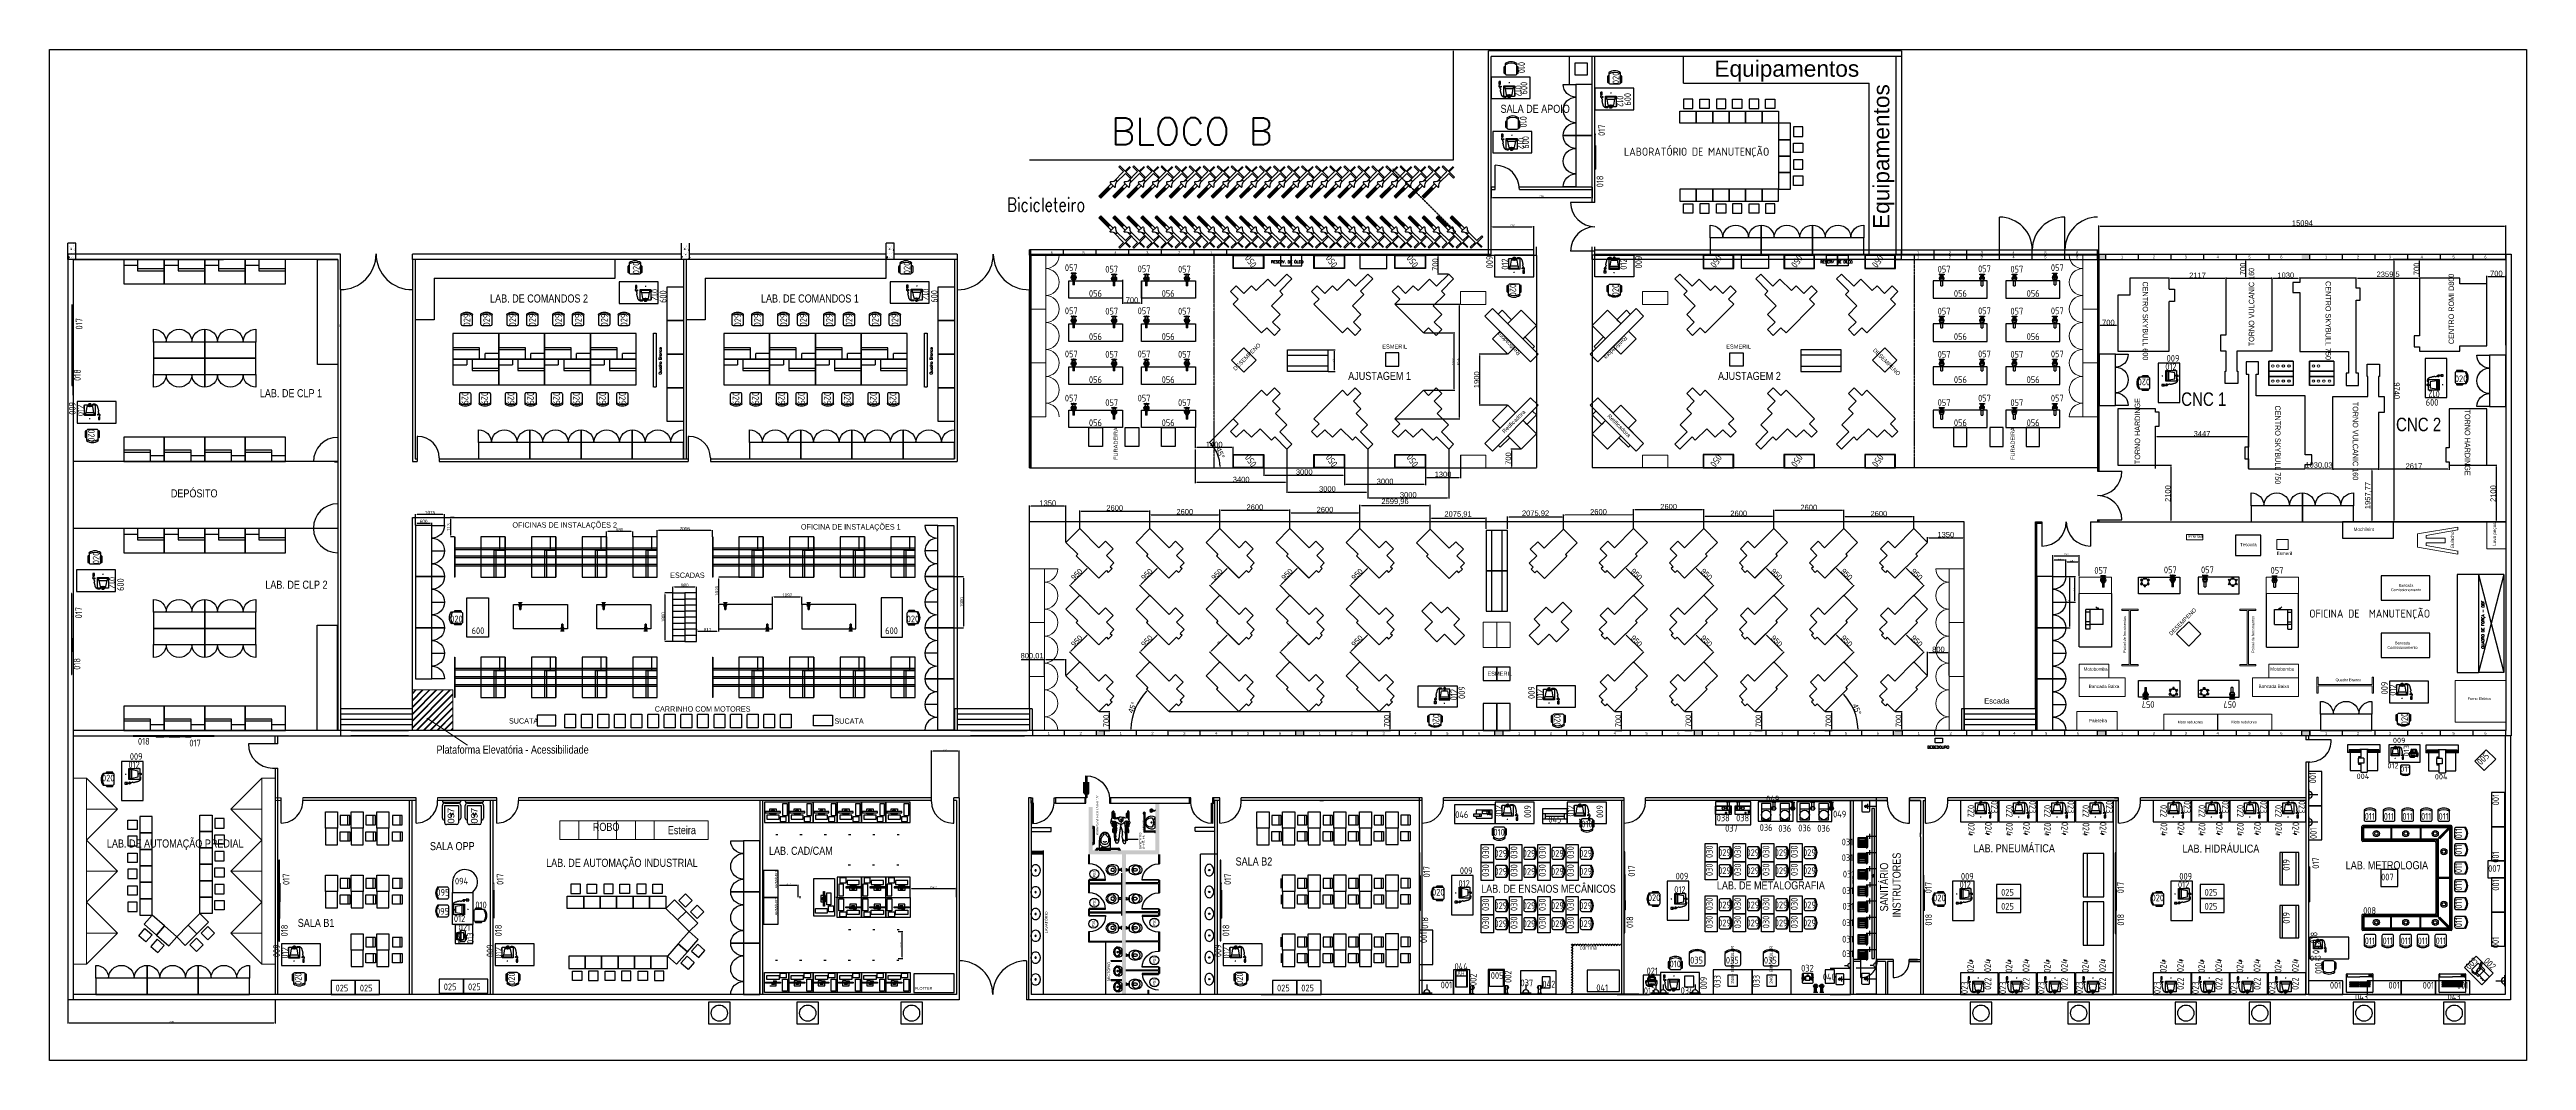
# Model space of a CAD drawing. Header units: millimetres. Extents: x 18768 to 1484868, y -11027 to 520152.
# Drawn here: x 1345642 to 1437540, y 196901 to 234430 of the extents above; entities that cross this region are included whole.
import ezdxf
from ezdxf.enums import TextEntityAlignment as Align

# ---------------------------------------------------------------- set-up
doc = ezdxf.new("R2010")
doc.units = ezdxf.units.MM
for name, pattern in [('CONTINU', [0]), ('DASHDOT', [1, 0.5, -0.25, 0, -0.25]), ('DASHED', [0.75, 0.55, -0.2]), ('DASHED2', [9.525, 6.35, -3.175]), ('DIVIDE', [2.15, 1.5, -0.2, 0.05, -0.15, 0.05, -0.2]), ('HIDDEN', [0.375, 0.25, -0.125]), ('HIDDEN2', [4.7625, 3.175, -1.5875])]:
    doc.linetypes.add(name, pattern=pattern)
for name, color, linetype in [('018', 4, 'Continuous'), ('025', 3, 'Continuous'), ('1-PAREDES', 7, 'Continuous'), ('3-MAQUINAS', 5, 'Continuous'), ('4-MOBILIA', 4, 'Continuous'), ('4-MOBÍLIA-OFICINA', 250, 'Continuous'), ('8-TEXTO', 4, 'Continuous'), ('8-TEXTO-DETALHES', 6, 'Continuous'), ('A Construir', 1, 'Continuous'), ('Construir', 251, 'Continuous'), ('esquadrias', 2, 'Continuous'), ('L018-SIMBOLO1', 3, 'Continuous'), ('L025-CONTORNO', 7, 'Continuous'), ('L025-IMAGIN', 1, 'DIVIDE'), ('L025-IMPLANTAÇÃO', 1, 'Continuous'), ('L025-TEXTO', 7, 'Continuous'), ('L025-TRACEJ', 140, 'DASHED'), ('L035-ARRANJO-ADQUIRIR', 102, 'Continuous'), ('L035-ARRANJO-EXISTENTE', 180, 'Continuous'), ('L035-ARRANJO-REMANEJADO', 200, 'Continuous'), ('L035-TEXTO', 40, 'Continuous'), ('L1-ARRANJO', 5, 'Continuous'), ('L8-TRACEJADO', 4, 'HIDDEN2'), ('MOBÍLIA', 26, 'Continuous'), ('Muros', 4, 'Continuous'), ('PAREDES', 7, 'Continuous'), ('Sanitários', 2, 'Continuous'), ('Textos', 7, 'Continuous')]:
    doc.layers.add(name, color=color, linetype=linetype)
doc.layers.add('L035-DEMOLIÇÃO', color=40, linetype='Continuous', plot=False)
doc.styles.add('ISO-CP--18', font='isocp.shx', dxfattribs={"width": 0.75, "height": 180})
doc.styles.add('ISO-CP--25', font='isocp.shx', dxfattribs={"height": 250})
doc.styles.add('ISO-CP--250', font='isocp.shx', dxfattribs={"height": 250})
doc.styles.add('ISO-CP--35', font='isocp.shx', dxfattribs={"height": 350})
doc.styles.add('ROMANS', font='romans', dxfattribs={"width": 0.8, "height": 300})
doc.styles.get("Standard").update_dxf_attribs({"font": 'arial.ttf'})
doc.dimstyles.new('Anotativo', dxfattribs={"dimscale": 0, "dimtxt": 2.5, "dimasz": 2.5, "dimexe": 1.25, "dimexo": 0.625, "dimtad": 1, "dimtxsty": 'Standard', "dimcen": 2.5, "dimadec": 0, "dimazin": 0, "dimtfac": 1, "dimtmove": 0, "dimatfit": 3, "dimfxl": 1, "dimarcsym": 0})
doc.dimstyles.new('ISO-25', dxfattribs={"dimtxt": 2.5, "dimasz": 2.5, "dimexe": 1.25, "dimexo": 0.625, "dimtad": 1, "dimtxsty": 'Standard', "dimcen": 2.5, "dimadec": 0, "dimazin": 0, "dimtfac": 1, "dimtmove": 0, "dimatfit": 3, "dimfxl": 1, "dimarcsym": 0})

msp = doc.modelspace()

# ---------------------------------------------------------------- texts
for p in [(1372653.096, 203288.235), (1372653.096, 202288.235)]:
    msp.add_text('ARMÁRIO', height=100, rotation=90).set_placement(p)
msp.add_text('PLOTTER', height=100).set_placement((1377748.914, 199525.901))
at = {"insert": (1407410, 234021.395), "char_height": 601.7519, "attachment_point": 1}
msp.add_mtext_dynamic_manual_height_columns('Equipamentos', width=4890, gutter_width=3008.759, heights=[500], dxfattribs=at)
at = {"insert": (1413299.647, 227768.404), "char_height": 601.7519, "attachment_point": 1, "rotation": 90}
msp.add_mtext_dynamic_manual_height_columns('Equipamentos', width=4890, gutter_width=3008.759, heights=[500], dxfattribs=at)
at = {"linetype": 'ByBlock', "lineweight": 15}
for s, insert, char_height, attachment_point in [('Prensa', (1425530, 216431.395), 120.3504, 3), ('Tesoura', (1426910, 216113.716), 120.3504, 1), ('Mochileiro', (1431129.531, 216680.678), 120.3504, 1), ('Esmeril', (1428274, 215783.716), 120.3504, 1), ('Motobomba', (1421109.531, 211490.678), 120.3504, 1), ('Motobomba', (1428920.469, 211490.678), 120.3504, 3), ('Bancada Baixa', (1421299.531, 210850.678), 120.35038, 1), ('Bancada Baixa', (1428730.469, 210850.678), 120.35038, 3), ('Paleteira', (1421310, 209578.315), 120.3504, 1)]:
    msp.add_mtext(s, dxfattribs=dict(at, insert=insert, char_height=char_height, attachment_point=attachment_point))
at = {"linetype": 'ByBlock', "lineweight": 15, "char_height": 120.3504, "attachment_point": 1, "rotation": 90}
for s, insert in [('Guincho', (1434727.679, 215911.395)), ('Lava peças', (1436292.216, 216010.242))]:
    msp.add_mtext(s, dxfattribs=dict(at, insert=insert))
at = {"layer": '4-MOBILIA', "width": 0.8}
for s, p in [('OFICINAS DE INSTALAÇÕES 2', (1362815.798, 216681.367)), ('OFICINA DE INSTALAÇÕES 1', (1373519.201, 216610.532)), ('ESCADAS', (1368669.474, 214814.814)), ('SUCATA', (1362686.958, 209407.322)), ('CARRINHO COM MOTORES', (1368098.403, 209850.253)), ('SUCATA', (1374764.104, 209399.267))]:
    msp.add_text(s, height=200, dxfattribs=at).set_placement(p)
at = {"layer": '4-MOBILIA', "char_height": 100, "width": 2370.115, "attachment_point": 1}
for s, insert in [('\\pxqc;{\\fArial|b0|i0|c0|p34;Bancada \\PComissionamento}', (1431886.394, 214590.369)), ('\\pxqc;{\\fArial|b0|i0|c0|p34;Bancada \\PComissionamento}', (1431756.394, 212447.893)), ('\\pxqc;Quadro Branco', (1429746.702, 211081.472)), ('\\pxqc;Forno Elétrico', (1434609.414, 210383.724)), ('\\pxqc;Moto redutores', (1423880, 209516.472)), ('\\pxqc;Moto redutores', (1425880, 209516.472))]:
    msp.add_mtext(s, dxfattribs=dict(at, insert=insert))
at = {"layer": '4-MOBILIA', "char_height": 100, "width": 2370.115, "rotation": 90}
for insert, attachment_point in [((1422579.923, 211531.395), 1), ((1427450.077, 211531.395), 7)]:
    msp.add_mtext('\\pxqc;Painel de ferramentas', dxfattribs=dict(at, insert=insert, attachment_point=attachment_point))
at = {"layer": '8-TEXTO', "style": 'ROMANS'}
msp.add_text('BLOCO B', height=1000, dxfattribs=at).set_placement((1385022.556, 230891.463))
at = {"layer": '8-TEXTO', "style": 'ROMANS', "width": 0.8}
msp.add_text('Bicicleteiro', height=500, dxfattribs=at).set_placement((1381170.857, 228421.242))
at = {"layer": '8-TEXTO'}
msp.add_text('Escada', height=200, dxfattribs=at).set_placement((1417420.88, 210148.519))
at = {"layer": '8-TEXTO-DETALHES', "linetype": 'Continuous', "style": 'ROMANS'}
for p in [(1390962.832, 226495.124), (1411338.811, 226495.124)]:
    msp.add_text('RESERV. DE ÓLEO', height=100, dxfattribs=at).set_placement(p)
for p in [(1368350.753, 222367.44), (1378400.753, 222367.44)]:
    msp.add_text('Quadro Branco', height=100, rotation=90, dxfattribs=at).set_placement(p)
at = {"layer": '8-TEXTO-DETALHES', "style": 'ROMANS'}
msp.add_text('QUADRO DE FORÇA - QDF', height=100, rotation=90, dxfattribs=at).set_placement((1435976.038, 212186.588))
msp.add_text('BEBEDOURO', height=100, dxfattribs=at).set_placement((1415315.634, 208477.52))
at = {"layer": 'L025-TEXTO', "style": 'ISO-CP--18', "width": 0.75}
msp.add_text('cortina', height=180, dxfattribs=at).set_placement((1402423.738, 201013.705))
at = {"layer": 'L035-TEXTO', "width": 0.8}
for s, height, p in [('SALA DE APOIO', 300, (1399476.152, 232079.238)), ('6', 105, (1382784.482, 226835.279)), ('6', 105, (1382784.482, 226835.279)), ('5', 105, (1383965.336, 226835.279)), ('5', 105, (1383965.336, 226835.279)), ('4', 105, (1385151.691, 226835.279)), ('4', 105, (1385151.691, 226835.279)), ('3', 105, (1386329.909, 226835.279)), ('3', 105, (1386329.909, 226835.279)), ('2', 105, (1387514.258, 226835.279)), ('2', 105, (1387514.258, 226835.279)), ('1', 105, (1388702.275, 226835.279)), ('1', 105, (1388702.275, 226835.279)), ('1', 105, (1414923.824, 226835.279)), ('1', 105, (1414923.824, 226835.279)), ('1', 105, (1414923.824, 226675.279)), ('2', 105, (1416105.824, 226835.279)), ('2', 105, (1416105.824, 226835.279)), ('2', 105, (1416105.824, 226675.279)), ('3', 105, (1417287.824, 226835.279)), ('3', 105, (1417287.824, 226835.279)), ('3', 105, (1417287.824, 226675.279)), ('4', 105, (1418469.824, 226835.279)), ('4', 105, (1418469.824, 226835.279)), ('4', 105, (1418469.824, 226675.279)), ('5', 105, (1419651.824, 226835.279)), ('5', 105, (1419651.824, 226835.279)), ('5', 105, (1419651.824, 226675.279)), ('6', 105, (1420833.824, 226835.279)), ('6', 105, (1420833.824, 226835.279)), ('6', 105, (1420833.824, 226675.279)), ('1', 105, (1422495.824, 226675.279)), ('2', 105, (1423677.824, 226675.279)), ('3', 105, (1424859.824, 226675.279)), ('4', 105, (1426041.824, 226675.279)), ('5', 105, (1427223.824, 226675.279)), ('6', 105, (1428405.824, 226675.279)), ('1', 105, (1430067.824, 226675.279)), ('2', 105, (1431249.824, 226675.279)), ('3', 105, (1432431.824, 226675.279)), ('4', 105, (1433613.824, 226675.279)), ('4', 105, (1433613.824, 226675.279)), ('5', 105, (1434795.824, 226675.279)), ('5', 105, (1434795.824, 226675.279)), ('6', 105, (1435977.824, 226675.279)), ('LAB. DE COMANDOS 2', 300, (1361987.018, 225038.204)), ('LAB. DE COMANDOS 1', 300, (1372037.018, 225038.204)), ('ESMERIL', 150, (1395088.66, 223329.388)), ('AJUSTAGEM 1', 300, (1393825.535, 222162.704)), ('LAB. DE CLP 1', 300, (1353444.669, 221522.425)), ('DEPÓSITO', 300, (1350142.687, 217804.3)), ('LAB. DE CLP 2', 300, (1353646.701, 214413.186)), ('ESMERIL', 150, (1398990.642, 211185.995)), ('Plataforma Elevatória - Acessibilidade', 300, (1360000, 208291.395)), ('1', 105, (1382676.824, 208995.279)), ('1', 105, (1382676.824, 208995.279)), ('1', 105, (1382676.824, 208995.279)), ('2', 105, (1383858.824, 208995.279)), ('2', 105, (1383858.824, 208995.279)), ('2', 105, (1383858.824, 208995.279)), ('1', 105, (1385340.824, 208995.279)), ('2', 105, (1386522.824, 208995.279)), ('2', 105, (1386522.824, 208995.279)), ('2', 105, (1386522.824, 208995.279)), ('3', 105, (1387704.824, 208995.279)), ('3', 105, (1387704.824, 208995.279)), ('3', 105, (1387704.824, 208995.279)), ('4', 105, (1388886.824, 208995.279)), ('4', 105, (1388886.824, 208995.279)), ('4', 105, (1388886.824, 208995.279)), ('5', 105, (1390068.824, 208995.279)), ('5', 105, (1390068.824, 208995.279)), ('5', 105, (1390068.824, 208995.279)), ('6', 105, (1391250.824, 208995.279)), ('6', 105, (1391250.824, 208995.279)), ('6', 105, (1391250.824, 208995.279)), ('1', 105, (1392732.824, 208995.279)), ('1', 105, (1392732.824, 208995.279)), ('1', 105, (1392732.824, 208995.279)), ('2', 105, (1393914.824, 208995.279)), ('2', 105, (1393914.824, 208995.279)), ('2', 105, (1393914.824, 208995.279)), ('3', 105, (1395096.824, 208995.279)), ('3', 105, (1395096.824, 208995.279)), ('3', 105, (1395096.824, 208995.279)), ('4', 105, (1396278.824, 208995.279)), ('4', 105, (1396278.824, 208995.279)), ('4', 105, (1396278.824, 208995.279)), ('5', 105, (1397460.824, 208995.279)), ('5', 105, (1397460.824, 208995.279)), ('5', 105, (1397460.824, 208995.279)), ('6', 105, (1398642.824, 208995.279)), ('6', 105, (1398642.824, 208995.279)), ('6', 105, (1398642.824, 208995.279)), ('1', 105, (1400124.824, 208995.279)), ('1', 105, (1400124.824, 208995.279)), ('1', 105, (1400124.824, 208995.279)), ('2', 105, (1401306.824, 208995.279)), ('2', 105, (1401306.824, 208995.279)), ('2', 105, (1401306.824, 208995.279)), ('3', 105, (1402488.824, 208995.279)), ('3', 105, (1402488.824, 208995.279)), ('3', 105, (1402488.824, 208995.279)), ('4', 105, (1403670.824, 208995.279)), ('4', 105, (1403670.824, 208995.279)), ('4', 105, (1403670.824, 208995.279)), ('5', 105, (1404852.824, 208995.279)), ('5', 105, (1404852.824, 208995.279)), ('5', 105, (1404852.824, 208995.279)), ('6', 105, (1406034.824, 208995.279)), ('6', 105, (1406034.824, 208995.279)), ('6', 105, (1406034.824, 208995.279)), ('1', 105, (1407521.824, 208995.279)), ('1', 105, (1407521.824, 208995.279)), ('1', 105, (1407521.824, 208995.279)), ('2', 105, (1408703.824, 208995.279)), ('2', 105, (1408703.824, 208995.279)), ('2', 105, (1408703.824, 208995.279)), ('3', 105, (1409885.824, 208995.279)), ('3', 105, (1409885.824, 208995.279)), ('3', 105, (1409885.824, 208995.279)), ('4', 105, (1411067.824, 208995.279)), ('4', 105, (1411067.824, 208995.279)), ('4', 105, (1411067.824, 208995.279)), ('5', 105, (1412249.824, 208995.279)), ('5', 105, (1412249.824, 208995.279)), ('5', 105, (1412249.824, 208995.279)), ('6', 105, (1413431.824, 208995.279)), ('6', 105, (1413431.824, 208995.279)), ('6', 105, (1413431.824, 208995.279)), ('1', 105, (1414953.824, 208995.279)), ('1', 105, (1414953.824, 208995.279)), ('1', 105, (1414953.824, 208995.279)), ('2', 105, (1416135.824, 208995.279)), ('2', 105, (1416135.824, 208995.279)), ('2', 105, (1416135.824, 208995.279)), ('3', 105, (1417317.824, 208995.279)), ('4', 105, (1418499.824, 208995.279)), ('5', 105, (1419681.824, 208995.279)), ('6', 105, (1420863.824, 208995.279)), ('1', 105, (1422495.824, 208995.279)), ('2', 105, (1423677.824, 208995.279)), ('3', 105, (1424859.824, 208995.279)), ('4', 105, (1426041.824, 208995.279)), ('5', 105, (1427223.824, 208995.279)), ('6', 105, (1428405.824, 208995.279)), ('1', 105, (1430067.824, 208995.279)), ('2', 105, (1431249.824, 208995.279)), ('3', 105, (1432431.824, 208995.279)), ('4', 105, (1433613.824, 208995.279)), ('5', 105, (1434795.824, 208995.279)), ('6', 105, (1435977.824, 208995.279)), ('LAB. DE AUTOMAÇÃO PREDIAL', 300, (1347770.711, 204806.817)), ('SALA OPP', 300, (1359755.784, 204709.144)), ('ROBO', 300, (1365800, 205422.56)), ('Esteira', 300, (1368580, 205302.56)), ('LAB. PNEUMÁTICA', 300, (1417026.653, 204627.77)), ('LAB. HIDRÁULICA', 300, (1424778.504, 204615.036)), ('LAB. DE AUTOMAÇÃO INDUSTRIAL', 300, (1364066.961, 204089.612)), ('LAB. CAD/CAM', 300, (1372334.599, 204535.37)), ('SALA B2', 300, (1389646.3, 204139.144)), ('LAB. METROLOGIA', 300, (1430834.952, 203999.518)), ('LAB. METROLOGIA', 300, (1430834.952, 203999.518)), ('LAB. DE ENSAIOS MECÂNICOS', 300, (1398756.664, 203127.581)), ('LAB. DE METALOGRAFIA', 300, (1407503.72, 203252.556)), ('SALA B1', 300, (1354850.857, 201858.656))]:
    msp.add_text(s, height=height, dxfattribs=at).set_placement(p)
at = {"layer": 'L035-TEXTO', "color": 5, "width": 0.8}
for s, rotation, p in [('CENTRO SKYBULL 600', 270, (1423301.702, 225818.583)), ('TORNO VULCANIC 160', 90, (1427438.364, 223412.246)), ('CENTRO SKYBULL 750', 270, (1430085.952, 225834.636)), ('CENTRO ROMI D800', 90, (1434850.422, 223493.894)), ('TORNO HARDINGE', 90, (1423207.257, 219039.795)), ('CENTRO SKYBULL 750', 270, (1428214.701, 221215.511)), ('TORNO VULCANIC 160', 270, (1431096.794, 221354.012)), ('TORNO HARDINGE', 270, (1435253.087, 221063.198))]:
    msp.add_text(s, height=200, rotation=rotation, dxfattribs=at).set_placement(p)
at = {"layer": 'L035-TEXTO', "width": 0.8}
for s, height, rotation, p in [('DESEMPENO', 150, 45, (1389644.847, 222493.569)), ('Retificadora', 150, 135, (1400232.793, 223168.892)), ('Retificadora', 150, 225, (1404086.604, 223805.693)), ('ESMERIL', 150, 360, (1407850.688, 223329.388)), ('DESEMPENO', 150, 315, (1413276.446, 223254.871)), ('AJUSTAGEM 2 ', 300, 360, (1407546.446, 222162.704)), ('Retificadora', 150, 45, (1399621.677, 220169.352)), ('Retificadora', 150, 315, (1403424.117, 220806.153)), ('FURADEIRA', 150, 90, (1385276.563, 219194.255)), ('FURADEIRA', 150, 90, (1418553.474, 219194.255)), ('DESEMPENO', 150, 45, (1424362.908, 212662.305)), ('SANITÁRIO', 300, 90, (1413856.852, 202436.498)), ('INSTRUTORES', 300, 90, (1414321.098, 202212.258)), ('246 - BINOCULAR', 120, 90, (1408143.421, 199752.659)), ('246 - BINOCULAR', 120, 90, (1409577.503, 199752.659))]:
    msp.add_text(s, height=height, rotation=rotation, dxfattribs=at).set_placement(p)
at = {"layer": 'L035-TEXTO', "color": 5, "width": 0.8}
for s, p in [('CNC 1', (1424729.913, 221200.954)), ('CNC 2', (1432700, 220261.395))]:
    msp.add_text(s, height=500, dxfattribs=at).set_placement(p)
at = {"layer": 'L035-TEXTO', "char_height": 300, "width": 8756.13, "attachment_point": 2, "style": 'ISO-CP--35'}
for s, insert in [('\\PLABORATÓRIO DE MANUTENÇÃO', (1406751.935, 231286.395)), ('\\POFICINA DE  MANUTENÇÃO', (1431723.673, 214141.277))]:
    msp.add_mtext(s, dxfattribs=dict(at, insert=insert))
at = {"layer": 'Textos'}
for s, height, p in [('BARRAS VER DETALHE "A"', 81.5513, (1384557.62, 205268.283)), ('SANITÁRIO', 81.5513, (1386150.546, 204747.55)), ('DEFICIENTE FÍSICO', 81.5513, (1386276.09, 204741.788)), ('LAVATÓRIO', 100.6993, (1382674.935, 201626.978)), ('MICTÓRIO', 100.6993, (1384992.997, 199858.571))]:
    msp.add_text(s, height=height, rotation=90, dxfattribs=at).set_placement(p)

# ---------------------------------------------------------------- blocks, each defined once
blk = doc.blocks.new('Bicicleta')
for points in [[(-1.142, 1.121), (-1.121, 1.142), (-0.944, 0.965), (-0.965, 0.944)], [(-0.788, 0.767), (-0.767, 0.788), (-0.944, 0.965), (-0.965, 0.944)], [(-0.011, -0.011), (0.011, 0.011), (-0.166, 0.187), (-0.187, 0.166)]]:
    blk.add_hatch(color=256).paths.add_polyline_path(points)
for p, q in [((-0.965, 0.944), (-1.142, 1.121)), ((-0.944, 0.965), (-1.121, 1.142)), ((-0.965, 0.944), (-0.788, 0.767)), ((-0.944, 0.965), (-0.767, 0.788)), ((-0.187, 0.166), (-0.011, -0.011)), ((-0.166, 0.187), (0.011, 0.011))]:
    blk.add_line(p, q)
at = {"color": 1}
for points in [[(-0.707, 0.636), (-1.167, 1.096), (-1.096, 1.167), (-0.636, 0.707)], [(-0.518, 0.589), (-0.177, 0.247), (0, 0.424), (0.035, 0.389), (-0.389, -0.035), (-0.424, 0), (-0.247, 0.177), (-0.615, 0.545)]]:
    blk.add_lwpolyline(points, dxfattribs=at)
blk.add_lwpolyline([(-0.714, 0.556, -0.686338), (-0.736, 0.607), (-0.595, 0.749, -0.686338), (-0.544, 0.726, 0.152911), (-0.499, 0.552, -0.794326), (-0.54, 0.511, 0.152911)], format="xyb", close=True, dxfattribs=at)
blk = doc.blocks.new('CADEIRA_RODAS')
at = {"color": 0}
for p, q in [((-0.898, 0.134), (-0.885, 0.157)), ((-0.894, 0.119), (-0.898, 0.134)), ((-0.872, 0.103), (-0.894, 0.119)), ((-0.885, 0.157), (-0.855, 0.174)), ((-0.816, 0.086), (-0.872, 0.103)), ((-0.855, 0.174), (-0.807, 0.18)), ((-0.788, 0.085), (-0.816, 0.086)), ((-0.807, 0.18), (-0.761, 0.176)), ((-0.793, 0.23), (-0.79, 0.178)), ((-0.746, 0.228), (-0.793, 0.23)), ((-0.79, 0.126), (-0.747, 0.155)), ((-0.768, 0.095), (-0.79, 0.126)), ((-0.769, 0.093), (-0.788, 0.085)), ((-0.785, 0.086), (-0.783, 0.064)), ((-0.783, 0.064), (-0.776, 0.06)), ((-0.776, 0.06), (-0.743, 0.06)), ((-0.705, 0.068), (-0.768, 0.095)), ((-0.761, 0.176), (-0.725, 0.17)), ((-0.754, 0.197), (-0.755, 0.228)), ((-0.754, 0.197), (-0.692, 0.196)), ((-0.683, 0.229), (-0.748, 0.227)), ((-0.747, 0.155), (-0.711, 0.174)), ((-0.743, 0.06), (-0.696, 0.063)), ((-0.711, 0.174), (-0.678, 0.186)), ((-0.679, 0.059), (-0.705, 0.068)), ((-0.695, 0.182), (-0.696, 0.195)), ((-0.692, 0.196), (-0.679, 0.203)), ((-0.676, 0.215), (-0.683, 0.229)), ((-0.68, 0.228), (-0.474, 0.228)), ((-0.679, 0.203), (-0.676, 0.215)), ((-0.618, 0.052), (-0.679, 0.059)), ((-0.377, 0.209), (-0.678, 0.209)), ((-0.678, 0.186), (-0.67, 0.192)), ((-0.67, 0.192), (-0.573, 0.174)), ((-0.662, 0.162), (-0.548, 0.174)), ((-0.497, 0.045), (-0.618, 0.052)), ((-0.548, 0.174), (-0.501, 0.168)), ((-0.501, 0.168), (-0.466, 0.161)), ((-0.497, 0.045), (-0.499, 0.048)), ((-0.463, 0.034), (-0.497, 0.045)), ((-0.478, 0.288), (-0.474, 0.288)), ((-0.475, 0.259), (-0.478, 0.259)), ((-0.474, 0.295), (-0.401, 0.295)), ((-0.474, 0.209), (-0.474, 0.295)), ((-0.444, 0.227), (-0.473, 0.217)), ((-0.466, 0.161), (-0.414, 0.142)), ((-0.413, 0.029), (-0.463, 0.034)), ((-0.443, 0.227), (-0.443, 0.295)), ((-0.443, 0.288), (-0.358, 0.288)), ((-0.443, 0.227), (-0.092, 0.227)), ((-0.358, 0.259), (-0.441, 0.259)), ((-0.419, 0.145), (-0.389, 0.149)), ((-0.23, 0.006), (-0.413, 0.029)), ((-0.389, 0.149), (-0.362, 0.143)), ((-0.377, 0.218), (-0.372, 0.227)), ((-0.377, 0.206), (-0.377, 0.218)), ((-0.372, 0.197), (-0.377, 0.206)), ((-0.376, 0.136), (-0.362, 0.144)), ((-0.1, 0.197), (-0.372, 0.197)), ((-0.364, 0.194), (-0.363, 0.148)), ((-0.362, 0.144), (-0.241, 0.154)), ((-0.362, 0.019), (-0.362, -0.032)), ((-0.288, 0.287), (-0.098, 0.287)), ((-0.084, 0.257), (-0.288, 0.257)), ((-0.265, 0.319), (-0.206, 0.319)), ((-0.254, 0.313), (-0.254, 0.289)), ((-0.241, 0.154), (-0.196, 0.15)), ((-0.228, 0.012), (-0.214, 0.026)), ((-0.212, 0.15), (-0.218, 0.136)), ((-0.218, 0.136), (-0.215, 0.127)), ((-0.194, 0.333), (-0.2, 0.329)), ((-0.196, 0.317), (-0.2, 0.329)), ((-0.177, 0.316), (-0.196, 0.317)), ((-0.194, 0.333), (-0.166, 0.336)), ((-0.191, 0.152), (-0.162, 0.159)), ((-0.182, 0.338), (-0.161, 0.357)), ((-0.164, 0.073), (-0.178, 0.027)), ((-0.178, 0.027), (-0.177, -0.014)), ((-0.145, 0.304), (-0.177, 0.316)), ((-0.166, 0.336), (-0.165, 0.347)), ((-0.13, 0.132), (-0.164, 0.073)), ((-0.162, 0.159), (-0.116, 0.169)), ((-0.161, 0.357), (-0.118, 0.363)), ((-0.104, 0.305), (-0.145, 0.304)), ((-0.127, 0.142), (-0.133, 0.122)), ((-0.112, 0.168), (-0.127, 0.142)), ((-0.118, 0.363), (-0.081, 0.345)), ((-0.094, 0.192), (-0.112, 0.168)), ((-0.105, 0.007), (-0.112, -0.012)), ((-0.094, 0.332), (-0.105, 0.299)), ((-0.105, 0.299), (-0.066, 0.273)), ((-0.093, 0.027), (-0.105, 0.007)), ((-0.082, 0.343), (-0.094, 0.332)), ((-0.07, 0.208), (-0.094, 0.192)), ((-0.07, 0.044), (-0.093, 0.027)), ((-0.068, 0.271), (-0.087, 0.221)), ((-0.087, 0.221), (-0.087, 0.198)), ((-0.081, 0.345), (-0.066, 0.348)), ((-0.072, 0.038), (-0.074, 0.015)), ((-0.074, 0.015), (-0.065, -0.012)), ((-0.066, 0.051), (-0.072, 0.038)), ((-0.066, 0.348), (0.018, 0.333)), ((-0.026, 0.074), (-0.066, 0.051)), ((-0.055, 0.002), (-0.055, -0.025)), ((-0.027, 0.054), (0.007, 0.077)), ((0.011, 0.079), (-0.026, 0.074)), ((-0.003, 0.021), (-0.012, -0.001)), ((0.013, 0.211), (0.005, 0.202)), ((0.005, 0.202), (0.022, 0.164)), ((0.038, 0.081), (0.011, 0.079)), ((0.044, 0.3), (0.013, 0.211)), ((0.018, 0.333), (0.035, 0.321)), ((0.027, 0.122), (0.018, 0.084)), ((0.089, 0.207), (0.02, 0.207)), ((0.022, 0.164), (0.027, 0.122)), ((0.089, 0.224), (0.024, 0.224)), ((0.035, 0.321), (0.044, 0.3)), ((0.288, 0.257), (0.038, 0.257)), ((0.052, 0.063), (0.038, 0.081)), ((0.053, 0.06), (0.038, 0.053)), ((0.044, 0.207), (0.063, 0.144)), ((0.046, 0.319), (0.272, 0.319)), ((0.049, 0.287), (0.288, 0.287)), ((0.07, 0.046), (0.052, 0.063)), ((0.063, 0.144), (0.076, 0.069)), ((0.07, 0.027), (0.07, 0.046)), ((0.074, 0.013), (0.07, 0.027)), ((0.074, -0.016), (0.074, 0.013)), ((0.076, 0.069), (0.08, -0.007)), ((0.089, 0.23), (0.089, 0.201)), ((0.201, 0.23), (0.089, 0.23)), ((0.089, 0.201), (0.201, 0.201)), ((0.201, 0.201), (0.201, 0.23)), ((0.26, 0.313), (0.26, 0.289)), ((-0.913, -0.135), (-0.9, -0.117)), ((-0.913, -0.146), (-0.913, -0.135)), ((-0.9, -0.16), (-0.913, -0.146)), ((-0.9, -0.117), (-0.88, -0.101)), ((-0.842, -0.176), (-0.9, -0.16)), ((-0.88, -0.101), (-0.823, -0.084)), ((-0.792, -0.171), (-0.842, -0.176)), ((-0.823, -0.084), (-0.767, -0.087)), ((-0.812, -0.13), (-0.798, -0.11)), ((-0.771, -0.164), (-0.812, -0.13)), ((-0.798, -0.11), (-0.764, -0.088)), ((-0.78, -0.166), (-0.792, -0.171)), ((-0.788, -0.245), (-0.785, -0.182)), ((-0.788, -0.246), (-0.738, -0.245)), ((-0.786, -0.083), (-0.749, -0.081)), ((-0.698, -0.173), (-0.771, -0.164)), ((-0.764, -0.088), (-0.704, -0.062)), ((-0.752, -0.206), (-0.752, -0.239)), ((-0.752, -0.206), (-0.692, -0.208)), ((-0.751, -0.243), (-0.689, -0.244)), ((-0.704, -0.062), (-0.646, -0.054)), ((-0.659, -0.171), (-0.698, -0.173)), ((-0.692, -0.207), (-0.693, -0.176)), ((-0.677, -0.211), (-0.692, -0.208)), ((-0.689, -0.244), (-0.678, -0.237)), ((-0.68, -0.238), (-0.474, -0.238)), ((-0.377, -0.219), (-0.678, -0.219)), ((-0.678, -0.237), (-0.674, -0.22)), ((-0.674, -0.219), (-0.677, -0.211)), ((-0.471, -0.169), (-0.659, -0.171)), ((-0.646, -0.054), (-0.582, -0.066)), ((-0.608, -0.076), (-0.571, -0.065)), ((-0.571, -0.065), (-0.51, -0.064)), ((-0.51, -0.064), (-0.441, -0.071)), ((-0.475, -0.132), (-0.481, -0.12)), ((-0.474, -0.269), (-0.479, -0.269)), ((-0.478, -0.298), (-0.474, -0.298)), ((-0.474, -0.219), (-0.474, -0.305)), ((-0.474, -0.305), (-0.401, -0.302)), ((-0.444, -0.237), (-0.473, -0.227)), ((-0.365, -0.17), (-0.471, -0.169)), ((-0.449, -0.07), (-0.358, -0.036)), ((-0.443, -0.238), (-0.443, -0.304)), ((-0.443, -0.238), (-0.078, -0.238)), ((-0.36, -0.264), (-0.443, -0.268)), ((-0.443, -0.297), (-0.359, -0.293)), ((-0.372, -0.207), (-0.377, -0.216)), ((-0.377, -0.216), (-0.377, -0.229)), ((-0.377, -0.229), (-0.372, -0.238)), ((-0.089, -0.207), (-0.372, -0.207)), ((-0.348, -0.165), (-0.365, -0.17)), ((-0.362, -0.171), (-0.362, -0.207)), ((-0.358, -0.036), (-0.28, -0.013)), ((-0.22, -0.157), (-0.348, -0.165)), ((-0.285, -0.257), (-0.088, -0.257)), ((-0.165, -0.287), (-0.285, -0.287)), ((-0.28, -0.013), (-0.23, -0.002)), ((-0.268, -0.314), (-0.18, -0.314)), ((-0.253, -0.286), (-0.253, -0.305)), ((-0.212, -0.04), (-0.222, -0.015)), ((-0.175, -0.142), (-0.22, -0.157)), ((-0.148, -0.145), (-0.188, -0.138)), ((-0.183, -0.287), (-0.179, -0.303)), ((-0.179, -0.303), (-0.166, -0.303)), ((-0.159, -0.309), (-0.178, -0.322)), ((-0.178, -0.322), (-0.173, -0.333)), ((-0.177, -0.014), (-0.164, -0.075)), ((-0.173, -0.333), (-0.123, -0.344)), ((-0.131, -0.276), (-0.166, -0.288)), ((-0.166, -0.303), (-0.159, -0.309)), ((-0.164, -0.075), (-0.141, -0.111)), ((-0.108, -0.143), (-0.145, -0.147)), ((-0.141, -0.111), (-0.113, -0.126)), ((-0.098, -0.28), (-0.131, -0.276)), ((-0.123, -0.344), (-0.097, -0.338)), ((-0.112, -0.012), (-0.11, -0.032)), ((-0.111, -0.122), (-0.102, -0.147)), ((-0.11, -0.032), (-0.061, -0.075)), ((-0.102, -0.147), (-0.089, -0.168)), ((-0.06, -0.244), (-0.099, -0.275)), ((-0.097, -0.288), (-0.099, -0.275)), ((-0.084, -0.302), (-0.097, -0.288)), ((-0.097, -0.338), (-0.063, -0.309)), ((-0.089, -0.168), (-0.063, -0.19)), ((-0.063, -0.309), (-0.084, -0.302)), ((-0.068, -0.185), (-0.079, -0.209)), ((-0.079, -0.209), (-0.071, -0.229)), ((-0.071, -0.229), (-0.064, -0.24)), ((-0.065, -0.012), (-0.041, -0.045)), ((-0.063, -0.309), (-0.018, -0.304)), ((-0.061, -0.075), (-0.031, -0.092)), ((-0.041, -0.045), (-0.052, -0.064)), ((-0.052, -0.064), (-0.051, -0.077)), ((-0.041, -0.314), (0.269, -0.314)), ((-0.04, -0.046), (0.025, -0.031)), ((-0.031, -0.092), (0.023, -0.089)), ((-0.018, -0.304), (0.039, -0.277)), ((-0.012, -0.001), (-0.016, -0.015)), ((0.023, -0.089), (0.061, -0.062)), ((0.041, -0.122), (0.03, -0.084)), ((0.291, -0.287), (0.03, -0.287)), ((0.034, -0.158), (0.041, -0.122)), ((0.052, -0.235), (0.038, -0.161)), ((0.039, -0.277), (0.052, -0.235)), ((0.068, -0.114), (0.047, -0.175)), ((0.054, -0.257), (0.291, -0.257)), ((0.089, -0.211), (0.055, -0.211)), ((0.089, -0.228), (0.06, -0.228)), ((0.061, -0.062), (0.074, -0.016)), ((0.08, -0.007), (0.068, -0.114)), ((0.201, -0.205), (0.089, -0.205)), ((0.089, -0.205), (0.089, -0.234)), ((0.089, -0.234), (0.201, -0.234)), ((0.201, -0.234), (0.201, -0.205)), ((0.26, -0.304), (0.26, -0.288))]:
    blk.add_line(p, q, dxfattribs=at)
for centre, radius, start, end in [((-0.478, 0.273), 0.0145, 90, 270), ((-0.358, 0.273), 0.0145, 270, 90), ((-0.288, 0.272), 0.0149, 90, 270), ((0.288, 0.272), 0.0149, 270, 90), ((-0.479, -0.284), 0.0145, 92.66289, 272.66289), ((-0.359, -0.278), 0.0145, 272.66289, 92.66289), ((-0.285, -0.272), 0.0149, 90, 270), ((0.291, -0.272), 0.0149, 270, 90)]:
    blk.add_arc(centre, radius, start, end, dxfattribs=at)
for p in [(-0.094, -0.018), (-0.084, -0.002), (-0.081, -0.038)]:
    blk.add_point(p, dxfattribs=at)
blk = doc.blocks.new('LAVPQ-PL')
blk.add_line((0, 0), (0.01, 0))
for points in [[(0, -0.191), (0, 0.191, -1.947368)], [(0.11, -0.156, 0.218943), (0.13, -0.171, 1.213584), (0.132, 0.175, 0.218943), (0.112, 0.16, 0.264013)]]:
    blk.add_lwpolyline(points, format="xyb", close=True)
blk.add_lwpolyline([(0.007, -0.12), (0.007, -0.08, -0.414214), (0.016, -0.071), (0.061, -0.071, -0.312113), (0.073, -0.08, 0.063016), (0.103, -0.157, 0.063016)], format="xyb")
for centre, radius in [((0.04, 0.121), 0.0176), ((0.141, 0), 0.0241), ((0.141, 0), 0.0115)]:
    blk.add_circle(centre, radius)
blk = doc.blocks.new('cubem-pl')
at = {"linetype": 'Continuous'}
for radius in [0.024, 0.012]:
    blk.add_circle((0.265, 0), radius, dxfattribs=at)
for centre, radius, start, end in [((0.364, 0), 0.264, 142.49586, 217.50414), ((0.265, 0.076), 0.139, 37.50414, 142.49586), ((0.166, 0), 0.264, 322.49586, 37.50414), ((0.265, -0.076), 0.139, 217.50414, 322.49585)]:
    blk.add_arc(centre, radius, start, end)
blk = doc.blocks.new('nomacab1')
blk.add_circle((0, 0), 0.414)
at = {"color": 3}
blk.add_attdef('ACAB', text='', height=0.25, dxfattribs=at).set_placement((0.01, 0), align=Align.MIDDLE)
blk = doc.blocks.new('bac-pl')
for p, q in [((0, 0), (0.005, 0)), ((0.025, 0.025), (0.105, 0.025)), ((0.025, -0.025), (0.105, -0.025))]:
    blk.add_line(p, q)
for points in [[(0, -0.05, 0.414214), (0.025, -0.025), (0.025, 0.025, 0.414483), (0, 0.05)], [(0.13, 0.05, 0.414483), (0.105, 0.025), (0.105, -0.025, 0.414214), (0.13, -0.05)]]:
    blk.add_lwpolyline(points, format="xyb")
for points in [[(0.13, 0.1), (0.13, -0.1, 0.056984), (0.163, -0.131, 0.085116), (0.249, -0.174, 0.090221), (0.34, -0.185, 0.074494), (0.439, -0.17, 0.085116), (0.517, -0.131, 0.106255), (0.572, -0.068, 0.128271), (0.59, 0, 0.128271), (0.572, 0.068, 0.106255), (0.517, 0.131, 0.085116), (0.439, 0.17, 0.074494), (0.34, 0.185, 0.074494), (0.241, 0.17, 0.085116), (0.163, 0.131, 0.056984)], [(0.295, 0.05, 0.326276), (0.281, 0.04, 0.155871), (0.281, -0.04, 0.326276), (0.295, -0.05), (0.36, -0.05, 1), (0.36, 0.05)]]:
    blk.add_lwpolyline(points, format="xyb", close=True)
blk.add_circle((0.37, 0), 0.15)
blk = doc.blocks.new('mic-pl')
for points in [[(0, -0.294), (-0.002, -0.294, -0.008051), (-0.034, -0.293, -0.08407), (-0.078, -0.285, -0.022672), (-0.106, -0.272, -0.027927), (-0.132, -0.258, -0.144523), (-0.183, -0.193, -0.34805), (-0.12, -0.003, -0.162816), (-0.112, 0), (0, 0), (0.112, 0, -0.162816), (0.12, -0.003, -0.34805), (0.183, -0.193, -0.144523), (0.132, -0.258, -0.027927), (0.106, -0.272, -0.022672), (0.078, -0.285, -0.08407), (0.034, -0.293, -0.008051), (0.002, -0.294)], [(0, -0.247), (-0.008, -0.247, -0.102017), (-0.09, -0.231, -0.100634), (-0.137, -0.2, -0.31043), (-0.144, -0.159, -0.029837), (-0.142, -0.153, -0.193887), (-0.08, -0.101, -0.096635), (0, -0.086, -0.096635), (0.08, -0.101, -0.193887), (0.142, -0.153, -0.029837), (0.144, -0.159, -0.31043), (0.137, -0.2, -0.100634), (0.09, -0.231, -0.102017), (0.008, -0.247)]]:
    blk.add_lwpolyline(points, format="xyb", close=True)
for points in [[(-0.053, 0, 0.473116), (-0.056, -0.005), (-0.051, -0.025, 0.362542), (-0.043, -0.032), (-0.029, -0.033, -0.564769), (-0.023, -0.039)], [(0.053, 0, -0.473116), (0.056, -0.005), (0.051, -0.025, -0.362542), (0.043, -0.032), (0.029, -0.033, 0.564769), (0.023, -0.039)], [(-0.016, -0.064, 0.100603), (-0.1, -0.082, 0.114611), (-0.161, -0.123, 0.309836), (-0.175, -0.21, 0.309836)], [(-0.146, -0.161), (-0.147, -0.165, 0.189039), (-0.145, -0.197, 0.189014), (-0.08, -0.26, 0.116802), (0, -0.275, 0.116802), (0.08, -0.26, 0.189014), (0.145, -0.197, 0.189039), (0.147, -0.165), (0.146, -0.161)], [(-0.081, -0.002), (-0.057, -0.034, 0.1805), (-0.045, -0.041), (-0.032, -0.043, -0.35029), (-0.026, -0.049, 0.252034), (-0.019, -0.063)], [(0.016, -0.064, -0.100603), (0.1, -0.082, -0.114611), (0.161, -0.123, -0.309836), (0.175, -0.21, -0.309836)], [(0.081, -0.002), (0.057, -0.034, -0.1805), (0.045, -0.041), (0.032, -0.043, 0.35029), (0.026, -0.049, -0.252034), (0.019, -0.063)]]:
    blk.add_lwpolyline(points, format="xyb")
for centre, radius in [((-0.024, -0.151), 0.0035), ((0, -0.046), 0.024), ((-0.016, -0.135), 0.0035), ((-0.017, -0.168), 0.0035), ((0, -0.046), 0.0075), ((0, -0.152), 0.0035), ((-0.001, -0.175), 0.0035), ((0.001, -0.129), 0.0035), ((0.017, -0.136), 0.0035), ((0.016, -0.169), 0.0035), ((0.023, -0.152), 0.0035)]:
    blk.add_circle(centre, radius)
at = {"linetype": 'DASHDOT'}
blk.add_circle((0, -0.152), 0.024, dxfattribs=at)
blk = doc.blocks.new('*D293')
at = {"color": 0, "lineweight": -2, "transparency": 16777216}
for p, q in [((1366301, 216343), (1366301, 216539)), ((1367221, 216538), (1366361, 216538)), ((1367281, 216343), (1367281, 216539))]:
    blk.add_line(p, q, dxfattribs=at)
at = {"color": 0, "lineweight": 15, "transparency": 16777216}
for points in [[(1366361, 216548), (1366361, 216528), (1366301, 216538)], [(1367221, 216548), (1367221, 216528), (1367281, 216538)]]:
    blk.add_solid(points, dxfattribs=at)
at = {"layer": 'DEFPOINTS', "color": 0, "lineweight": 15, "transparency": 16777216}
for p in [(1366301, 216538), (1366301, 216343), (1367281, 216343)]:
    blk.add_point(p, dxfattribs=at)
at = {"color": 0, "transparency": 16777216, "insert": (1366791, 216600), "char_height": 120, "attachment_point": 5}
blk.add_mtext('980', dxfattribs=at)
blk = doc.blocks.new('*D291')
at = {"color": 0, "lineweight": -2, "transparency": 16777216}
for p, q in [((1360660, 217056), (1360516, 217056)), ((1360518, 216996), (1360518, 216403)), ((1360660, 216343), (1360516, 216343))]:
    blk.add_line(p, q, dxfattribs=at)
at = {"color": 0, "lineweight": 15, "transparency": 16777216}
for points in [[(1360508, 216996), (1360528, 216996), (1360518, 217056)], [(1360508, 216403), (1360528, 216403), (1360518, 216343)]]:
    blk.add_solid(points, dxfattribs=at)
at = {"layer": 'DEFPOINTS', "color": 0, "lineweight": 15, "transparency": 16777216}
for p in [(1360661, 217056), (1360518, 216343), (1360661, 216343)]:
    blk.add_point(p, dxfattribs=at)
at = {"color": 0, "transparency": 16777216, "insert": (1360456, 216699), "char_height": 120, "attachment_point": 5, "rotation": 90}
blk.add_mtext('713', dxfattribs=at)
blk = doc.blocks.new('*D294')
at = {"color": 0, "lineweight": -2, "transparency": 16777216}
for p, q in [((1368181, 216343), (1368181, 216584)), ((1368241, 216583), (1370177, 216583)), ((1370237, 216343), (1370237, 216584))]:
    blk.add_line(p, q, dxfattribs=at)
at = {"color": 0, "lineweight": 15, "transparency": 16777216}
for points in [[(1368241, 216593), (1368241, 216573), (1368181, 216583)], [(1370177, 216593), (1370177, 216573), (1370237, 216583)]]:
    blk.add_solid(points, dxfattribs=at)
at = {"layer": 'DEFPOINTS', "color": 0, "lineweight": 15, "transparency": 16777216}
for p in [(1368181, 216343), (1370237, 216583), (1370237, 216343)]:
    blk.add_point(p, dxfattribs=at)
at = {"color": 0, "transparency": 16777216, "insert": (1369209, 216645), "char_height": 120, "attachment_point": 5}
blk.add_mtext('2056', dxfattribs=at)
blk = doc.blocks.new('*D292')
at = {"color": 0, "lineweight": -2, "transparency": 16777216}
for p, q in [((1372466, 213823), (1372466, 214116)), ((1372526, 214115), (1373497, 214115)), ((1373557, 213823), (1373557, 214116))]:
    blk.add_line(p, q, dxfattribs=at)
at = {"color": 0, "lineweight": 15, "transparency": 16777216}
for points in [[(1372526, 214125), (1372526, 214105), (1372466, 214115)], [(1373497, 214125), (1373497, 214105), (1373557, 214115)]]:
    blk.add_solid(points, dxfattribs=at)
at = {"layer": 'DEFPOINTS', "color": 0, "lineweight": 15, "transparency": 16777216}
for p in [(1372466, 213823), (1373557, 214115), (1373557, 213823)]:
    blk.add_point(p, dxfattribs=at)
at = {"color": 0, "transparency": 16777216, "insert": (1373011, 214177), "char_height": 120, "attachment_point": 5}
blk.add_mtext('1092', dxfattribs=at)
blk = doc.blocks.new('*D295')
at = {"color": 0, "lineweight": -2, "transparency": 16777216}
for p, q in [((1371666, 214843), (1370471, 214843)), ((1370472, 213883), (1370472, 214783)), ((1370466, 213823), (1370473, 213823))]:
    blk.add_line(p, q, dxfattribs=at)
at = {"color": 0, "lineweight": 15, "transparency": 16777216}
for points in [[(1370462, 214783), (1370482, 214783), (1370472, 214843)], [(1370462, 213883), (1370482, 213883), (1370472, 213823)]]:
    blk.add_solid(points, dxfattribs=at)
at = {"layer": 'DEFPOINTS', "color": 0, "lineweight": 15, "transparency": 16777216}
for p in [(1370472, 214843), (1371667, 214843), (1370466, 213823)]:
    blk.add_point(p, dxfattribs=at)
at = {"color": 0, "transparency": 16777216, "insert": (1370410, 214333), "char_height": 120, "attachment_point": 5, "rotation": 90}
blk.add_mtext('1020', dxfattribs=at)
blk = doc.blocks.new('*D296')
at = {"color": 0, "lineweight": -2, "transparency": 16777216}
for p, q in [((1369649, 212907), (1369649, 212823)), ((1370406, 212824), (1369709, 212824)), ((1370466, 212922), (1370466, 212823))]:
    blk.add_line(p, q, dxfattribs=at)
at = {"color": 0, "lineweight": 15, "transparency": 16777216}
for points in [[(1369709, 212834), (1369709, 212814), (1369649, 212824)], [(1370406, 212834), (1370406, 212814), (1370466, 212824)]]:
    blk.add_solid(points, dxfattribs=at)
at = {"layer": 'DEFPOINTS', "color": 0, "lineweight": 15, "transparency": 16777216}
for p in [(1369649, 212907), (1369649, 212824), (1370466, 212923)]:
    blk.add_point(p, dxfattribs=at)
at = {"color": 0, "transparency": 16777216, "insert": (1370057, 212886), "char_height": 120, "attachment_point": 5}
blk.add_mtext('817', dxfattribs=at)
blk = doc.blocks.new('*D297')
at = {"color": 0, "lineweight": -2, "transparency": 16777216}
for p, q in [((1368769, 214258), (1368769, 214485)), ((1368829, 214483), (1369589, 214483)), ((1369649, 214258), (1369649, 214485))]:
    blk.add_line(p, q, dxfattribs=at)
at = {"color": 0, "lineweight": 15, "transparency": 16777216}
for points in [[(1368829, 214493), (1368829, 214473), (1368769, 214483)], [(1369589, 214493), (1369589, 214473), (1369649, 214483)]]:
    blk.add_solid(points, dxfattribs=at)
at = {"layer": 'DEFPOINTS', "color": 0, "lineweight": 15, "transparency": 16777216}
for p in [(1368769, 214257), (1369649, 214483), (1369649, 214257)]:
    blk.add_point(p, dxfattribs=at)
at = {"color": 0, "transparency": 16777216, "insert": (1369209, 214545), "char_height": 120, "attachment_point": 5}
blk.add_mtext('880', dxfattribs=at)
blk = doc.blocks.new('*D298')
at = {"color": 0, "lineweight": -2, "transparency": 16777216}
for p, q in [((1368768, 214257), (1368470, 214257)), ((1368471, 214197), (1368471, 212517)), ((1368768, 212457), (1368470, 212457))]:
    blk.add_line(p, q, dxfattribs=at)
at = {"color": 0, "lineweight": 15, "transparency": 16777216}
for points in [[(1368461, 214197), (1368481, 214197), (1368471, 214257)], [(1368461, 212517), (1368481, 212517), (1368471, 212457)]]:
    blk.add_solid(points, dxfattribs=at)
at = {"layer": 'DEFPOINTS', "color": 0, "lineweight": 15, "transparency": 16777216}
for p in [(1368769, 214257), (1368471, 212457), (1368769, 212457)]:
    blk.add_point(p, dxfattribs=at)
at = {"color": 0, "transparency": 16777216, "insert": (1368409, 213357), "char_height": 120, "attachment_point": 5, "rotation": 90}
blk.add_mtext('1800', dxfattribs=at)
blk = doc.blocks.new('*U289')
for p, q in [((-200, 250), (200, 250)), ((-200, -250), (-200, 242)), ((200, 250), (200, -250)), ((200, -250), (-200, -250))]:
    blk.add_line(p, q)
blk = doc.blocks.new('*U290')
at = {"color": 0, "linetype": 'ByBlock', "lineweight": -2, "transparency": 16777216}
for p in [(-8000, 0), (-7385, 0), (-6769, 0), (-6154, 0), (-5538, 0), (-4923, 0), (-4308, 0), (-3692, 0), (-3077, 0), (-2462, 0), (-1846, 0), (-1231, 0), (-615, 0), (0, 0)]:
    blk.add_blockref('*U289', p, dxfattribs=at)
blk = doc.blocks.new('BL_SENAI_id9320210400')
at = {"layer": 'L035-ARRANJO-ADQUIRIR', "color": 0}
for points in [[(-717, 464), (-737, 464, 0.414214), (-767, 434), (-767, 244, 0.414214), (-737, 214), (-717, 214)], [(-690, 550, -0.290756), (-310, 550, 0.829608), (-284, 579, 0.333333), (-716, 579, 0.829608), (-690, 550)], [(-710, 550, 0.129448), (-717, 523), (-717, 219, 0.414214), (-663, 164), (-338, 164, 0.414214), (-284, 219), (-284, 525, 0.120944), (-290, 550)], [(-284, 214), (-264, 214, 0.414214), (-234, 244), (-234, 434, 0.414214), (-264, 464), (-284, 464)]]:
    blk.add_lwpolyline(points, format="xyb", dxfattribs=at)
at = {"layer": 'L025-TEXTO', "style": 'ISO-CP--25'}
blk.add_attdef('rmp_mt_codmaterial', (15, 15), '', height=40, dxfattribs=at)
at = {"layer": 'L025-TEXTO', "style": 'ISO-CP--25', "flags": 1}
for tag in ['rmp_mt_nomeunid', 'rmp_mt_potencia', 'rmp_mt_cod']:
    blk.add_attdef(tag, (15, 15), '', height=40, dxfattribs=at)
blk = doc.blocks.new('BL_SENAI_id9320220810')
at = {"layer": 'L025-CONTORNO', "color": 0}
blk.add_lwpolyline([(-688, 238), (112, 238), (112, 1688), (-688, 1688)], close=True, dxfattribs=at)
at = {"layer": 'L025-TEXTO', "style": 'ISO-CP--25'}
blk.add_attdef('rmp_mt_codmaterial', (15, 15), '', height=40, dxfattribs=at)
at = {"layer": 'L025-TEXTO', "style": 'ISO-CP--25', "flags": 1}
for tag in ['rmp_mt_nomeunid', 'rmp_mt_potencia', 'rmp_mt_cod']:
    blk.add_attdef(tag, (15, 15), '', height=40, dxfattribs=at)
blk = doc.blocks.new('*D299')
at = {"color": 0, "lineweight": -2, "transparency": 16777216}
for p, q in [((1379195, 214866), (1379551, 214866)), ((1379550, 214806), (1379550, 213026)), ((1379195, 212966), (1379551, 212966))]:
    blk.add_line(p, q, dxfattribs=at)
at = {"color": 0, "lineweight": 15, "transparency": 16777216}
for points in [[(1379540, 214806), (1379560, 214806), (1379550, 214866)], [(1379540, 213026), (1379560, 213026), (1379550, 212966)]]:
    blk.add_solid(points, dxfattribs=at)
at = {"layer": 'DEFPOINTS', "color": 0, "lineweight": 15, "transparency": 16777216}
for p in [(1379194, 214866), (1379194, 212966), (1379550, 212966)]:
    blk.add_point(p, dxfattribs=at)
at = {"color": 0, "transparency": 16777216, "insert": (1379488, 213916), "char_height": 120, "attachment_point": 5, "rotation": 90}
blk.add_mtext('1900', dxfattribs=at)
blk = doc.blocks.new('*D300')
at = {"color": 0, "lineweight": -2, "transparency": 16777216}
for p, q in [((1359223, 216767), (1359223, 216854)), ((1359283, 216853), (1359763, 216853)), ((1359823, 216767), (1359823, 216854))]:
    blk.add_line(p, q, dxfattribs=at)
at = {"color": 0, "lineweight": 15, "transparency": 16777216}
for points in [[(1359283, 216863), (1359283, 216843), (1359223, 216853)], [(1359763, 216863), (1359763, 216843), (1359823, 216853)]]:
    blk.add_solid(points, dxfattribs=at)
at = {"layer": 'DEFPOINTS', "color": 0, "lineweight": 15, "transparency": 16777216}
for p in [(1359223, 216766), (1359823, 216853), (1359823, 216766)]:
    blk.add_point(p, dxfattribs=at)
at = {"color": 0, "transparency": 16777216, "insert": (1359523, 216915), "char_height": 120, "attachment_point": 5}
blk.add_mtext('600', dxfattribs=at)
blk = doc.blocks.new('*D301')
at = {"color": 0, "lineweight": -2, "transparency": 16777216}
for p, q in [((1359223, 216767), (1359223, 217183)), ((1359283, 217182), (1360238, 217182)), ((1360298, 216767), (1360298, 217183))]:
    blk.add_line(p, q, dxfattribs=at)
at = {"color": 0, "lineweight": 15, "transparency": 16777216}
for points in [[(1359283, 217192), (1359283, 217172), (1359223, 217182)], [(1360238, 217192), (1360238, 217172), (1360298, 217182)]]:
    blk.add_solid(points, dxfattribs=at)
at = {"layer": 'DEFPOINTS', "color": 0, "lineweight": 15, "transparency": 16777216}
for p in [(1360298, 217182), (1359223, 216766), (1360298, 216766)]:
    blk.add_point(p, dxfattribs=at)
at = {"color": 0, "transparency": 16777216, "insert": (1359761, 217244), "char_height": 120, "attachment_point": 5}
blk.add_mtext('1075', dxfattribs=at)
blk = doc.blocks.new('*D302')
at = {"color": 0, "lineweight": -2, "transparency": 16777216}
for p, q in [((1377132, 201689), (1377299, 201689)), ((1377274, 200740), (1377274, 201639)), ((1377132, 200690), (1377299, 200690))]:
    blk.add_line(p, q, dxfattribs=at)
at = {"color": 0, "lineweight": 15, "transparency": 16777216}
for points in [[(1377266, 201639), (1377282, 201639), (1377274, 201689)], [(1377266, 200740), (1377282, 200740), (1377274, 200690)]]:
    blk.add_solid(points, dxfattribs=at)
at = {"layer": 'DEFPOINTS', "color": 0, "lineweight": 15, "transparency": 16777216}
for p in [(1377120, 201689), (1377274, 201689), (1377120, 200690)]:
    blk.add_point(p, dxfattribs=at)
at = {"color": 0, "transparency": 16777216, "insert": (1377231, 201189), "char_height": 50, "attachment_point": 5, "rotation": 90}
blk.add_mtext('999,57', dxfattribs=at)
blk = doc.blocks.new('*D303')
at = {"color": 0, "lineweight": -2, "transparency": 16777216}
for p, q in [((1377570, 202968), (1377570, 203306)), ((1377620, 203281), (1379239, 203281)), ((1379289, 202968), (1379289, 203306))]:
    blk.add_line(p, q, dxfattribs=at)
at = {"color": 0, "lineweight": 15, "transparency": 16777216}
for points in [[(1377620, 203289), (1377620, 203272), (1377570, 203281)], [(1379239, 203289), (1379239, 203272), (1379289, 203281)]]:
    blk.add_solid(points, dxfattribs=at)
at = {"layer": 'DEFPOINTS', "color": 0, "lineweight": 15, "transparency": 16777216}
for p in [(1379289, 203281), (1377570, 202956), (1379289, 202956)]:
    blk.add_point(p, dxfattribs=at)
at = {"color": 0, "transparency": 16777216, "insert": (1378430, 203323), "char_height": 50, "attachment_point": 5}
blk.add_mtext('1719,37', dxfattribs=at)
blk = doc.blocks.new('*D304')
at = {"color": 0, "lineweight": -2, "transparency": 16777216}
for p, q in [((1372680, 202968), (1372680, 203417)), ((1373372, 203392), (1372730, 203392)), ((1373422, 202968), (1373422, 203417))]:
    blk.add_line(p, q, dxfattribs=at)
at = {"color": 0, "lineweight": 15, "transparency": 16777216}
for points in [[(1372730, 203400), (1372730, 203384), (1372680, 203392)], [(1373372, 203400), (1373372, 203384), (1373422, 203392)]]:
    blk.add_solid(points, dxfattribs=at)
at = {"layer": 'DEFPOINTS', "color": 0, "lineweight": 15, "transparency": 16777216}
for p in [(1372680, 203392), (1372680, 202956), (1373422, 202956)]:
    blk.add_point(p, dxfattribs=at)
at = {"color": 0, "transparency": 16777216, "insert": (1373051, 203435), "char_height": 50, "attachment_point": 5}
blk.add_mtext('741,52', dxfattribs=at)
blk = doc.blocks.new('BL_SENAI_id9320211380')
at = {"layer": 'L035-ARRANJO-ADQUIRIR', "color": 0}
for points in [[(-38, 199), (-58, 199, 0.414214), (-88, 169), (-88, -21, 0.414214), (-58, -51), (-38, -51)], [(388, -137, 0.129448), (395, -110), (395, 195, 0.414214), (341, 249), (16, 249, 0.414214), (-38, 195), (-38, -112, 0.120944), (-32, -137)], [(395, -51), (415, -51, 0.414214), (445, -21), (445, 169, 0.414214), (415, 199), (395, 199)], [(368, -137, -0.290756), (-12, -137, 0.829608), (-38, -166, 0.333333), (394, -166, 0.829608), (368, -137)]]:
    blk.add_lwpolyline(points, format="xyb", dxfattribs=at)
at = {"layer": 'L025-TEXTO', "style": 'ISO-CP--25'}
blk.add_attdef('rmp_mt_codmaterial', (15, 15), '', height=40, dxfattribs=at)
at = {"layer": 'L025-TEXTO', "style": 'ISO-CP--25', "flags": 1}
for tag in ['rmp_mt_nomeunid', 'rmp_mt_potencia', 'rmp_mt_cod']:
    blk.add_attdef(tag, (15, 15), '', height=40, dxfattribs=at)
blk = doc.blocks.new('BL_SENAI_id9350510590')
at = {"layer": 'L035-ARRANJO-REMANEJADO', "color": 0, "linetype": 'CONTINU', "ltscale": 2}
for p, q in [((-257, 653), (-257, -107)), ((-77, 653), (-257, 653)), ((-137, 618), (-77, 618)), ((-137, 618), (-137, 368)), ((-137, 613), (-77, 613)), ((-137, 608), (-77, 608)), ((-137, 603), (-77, 603)), ((-137, 598), (-77, 598)), ((-137, 593), (-77, 593)), ((-137, 588), (-77, 588)), ((-137, 583), (-77, 583)), ((-137, 578), (-77, 578)), ((-77, 653), (-77, 348)), ((343, 593), (-77, 593)), ((343, 348), (343, 593)), ((-153, 368), (-77, 368)), ((-153, 178), (-153, 368)), ((-153, 348), (383, 348)), ((-153, 198), (55, 198)), ((-153, 178), (-77, 178)), ((-137, 573), (-77, 573)), ((-137, 568), (-77, 568)), ((-137, 563), (-77, 563)), ((-137, 558), (-77, 558)), ((-137, 553), (-77, 553)), ((-137, 548), (-77, 548)), ((-137, 543), (-77, 543)), ((-137, 538), (-77, 538)), ((-137, 533), (-77, 533)), ((-137, 528), (-77, 528)), ((-137, 523), (-77, 523)), ((-137, 518), (-77, 518)), ((-137, 513), (-77, 513)), ((-137, 508), (-77, 508)), ((-137, 503), (-77, 503)), ((-137, 498), (-77, 498)), ((-137, 493), (-77, 493)), ((-137, 488), (-77, 488)), ((-137, 483), (-77, 483)), ((-137, 478), (-77, 478)), ((-137, 473), (-77, 473)), ((-137, 468), (-77, 468)), ((-137, 463), (-77, 463)), ((-137, 458), (-77, 458)), ((-137, 453), (-77, 453)), ((-137, 448), (-77, 448)), ((-137, 443), (-77, 443)), ((-137, 438), (-77, 438)), ((-137, 433), (-77, 433)), ((-137, 428), (-77, 428)), ((-137, 423), (-77, 423)), ((-137, 418), (-77, 418)), ((-137, 413), (-77, 413)), ((-137, 408), (-77, 408)), ((-137, 403), (-77, 403)), ((-137, 398), (-77, 398)), ((-137, 393), (-77, 393)), ((-137, 388), (-77, 388)), ((-137, 383), (-77, 383)), ((-137, 378), (-77, 378)), ((-137, 373), (-77, 373)), ((-137, 178), (-137, -72)), ((-137, 178), (-77, 178)), ((-137, 173), (-77, 173)), ((-137, 168), (-77, 168)), ((-137, 163), (-77, 163)), ((-137, 158), (-77, 158)), ((-137, 153), (-77, 153)), ((-137, 148), (-77, 148)), ((-137, 143), (-77, 143)), ((-137, 138), (-77, 138)), ((-137, 133), (-77, 133)), ((-137, 128), (-77, 128)), ((-137, 123), (-77, 123)), ((-137, 118), (-77, 118)), ((-137, 113), (-77, 113)), ((-137, 108), (-77, 108)), ((-137, 103), (-77, 103)), ((-137, 98), (-77, 98)), ((-137, 93), (-77, 93)), ((-137, 88), (-77, 88)), ((-137, 83), (-77, 83)), ((-137, 78), (-77, 78)), ((-137, 73), (-77, 73)), ((-137, 68), (-77, 68)), ((-137, 63), (-77, 63)), ((-137, 58), (-77, 58)), ((-137, 53), (-77, 53)), ((-137, 48), (-77, 48)), ((-137, 43), (-77, 43)), ((-137, 38), (-77, 38)), ((-137, 33), (-77, 33)), ((-137, 28), (-77, 28)), ((-137, 23), (-77, 23)), ((-137, 18), (-77, 18)), ((-137, 13), (-77, 13)), ((-137, 8), (-77, 8)), ((-137, 3), (-77, 3)), ((-77, 198), (-77, -107)), ((25, 198), (25, 148)), ((25, 148), (55, 148)), ((55, 273), (55, 138)), ((55, 273), (175, 273)), ((55, 138), (175, 138)), ((175, 273), (175, 138)), ((175, 198), (383, 198)), ((175, 148), (205, 148)), ((205, 198), (205, 148)), ((343, -47), (343, 198)), ((383, 198), (383, 348)), ((-257, -107), (-77, -107)), ((-137, -2), (-77, -2)), ((-137, -7), (-77, -7)), ((-137, -12), (-77, -12)), ((-137, -17), (-77, -17)), ((-137, -22), (-77, -22)), ((-137, -27), (-77, -27)), ((-137, -32), (-77, -32)), ((-137, -37), (-77, -37)), ((-137, -42), (-77, -42)), ((-137, -47), (-77, -47)), ((-137, -52), (-77, -52)), ((-137, -57), (-77, -57)), ((-137, -62), (-77, -62)), ((-137, -67), (-77, -67)), ((-137, -72), (-77, -72)), ((-77, -47), (343, -47))]:
    blk.add_line(p, q, dxfattribs=at)
at = {"layer": 'L025-TEXTO', "linetype": 'HIDDEN', "ltscale": 2, "style": 'ISO-CP--18'}
blk.add_attdef('rmp_mt_codmaterial', (15, 15), '', height=40, dxfattribs=at)
at = {"layer": 'L025-TEXTO', "linetype": 'HIDDEN', "ltscale": 2, "style": 'ISO-CP--18', "flags": 1}
for tag in ['rmp_mt_nomeunid', 'rmp_mt_potencia', 'rmp_mt_cod']:
    blk.add_attdef(tag, (15, 15), '', height=40, dxfattribs=at)
blk = doc.blocks.new('BL_SENAI_id9320260060')
at = {"layer": '025', "color": 0}
blk.add_lwpolyline([(-1269, -8), (1, -8), (1, 492), (-1269, 492)], close=True, dxfattribs=at)
at = {"layer": 'L025-TEXTO', "style": 'ISO-CP--18'}
blk.add_attdef('rmp_mt_codmaterial', (15, 15), '', height=40, dxfattribs=at)
at = {"layer": 'L025-TEXTO', "style": 'ISO-CP--18', "flags": 1}
for tag in ['rmp_mt_nomeunid', 'rmp_mt_potencia', 'rmp_mt_cod']:
    blk.add_attdef(tag, (15, 15), '', height=40, dxfattribs=at)
blk = doc.blocks.new('BL_SENAI_id9320211370')
at = {"layer": 'L035-ARRANJO-ADQUIRIR', "color": 0}
for points in [[(-190, 260, -0.290756), (190, 260, 0.829608), (216, 288, 0.333333), (-216, 288, 0.829608), (-190, 260)], [(-210, 259, 0.129448), (-217, 233), (-217, -72, 0.414214), (-163, -126), (162, -126, 0.414214), (216, -72), (216, 234, 0.120944), (210, 259)]]:
    blk.add_lwpolyline(points, format="xyb", dxfattribs=at)
at = {"layer": 'L025-TEXTO', "style": 'ISO-CP--25'}
blk.add_attdef('rmp_mt_codmaterial', (15, 15), '', height=40, dxfattribs=at)
at = {"layer": 'L025-TEXTO', "style": 'ISO-CP--25', "flags": 1}
for tag in ['rmp_mt_nomeunid', 'rmp_mt_potencia', 'rmp_mt_cod']:
    blk.add_attdef(tag, (15, 15), '', height=40, dxfattribs=at)
blk = doc.blocks.new('BL_SENAI_id9350590340')
at = {"layer": 'L025-CONTORNO', "color": 0}
blk.add_lwpolyline([(-799, 64), (-169, 64), (-169, 694), (-799, 694)], close=True, dxfattribs=at)
at = {"layer": 'L025-TEXTO', "style": 'ISO-CP--25'}
blk.add_attdef('rmp_mt_codmaterial', (15, 15), '', height=40, dxfattribs=at)
at = {"layer": 'L025-TEXTO', "style": 'ISO-CP--25', "flags": 1}
for tag in ['rmp_mt_nomeunid', 'rmp_mt_potencia', 'rmp_mt_cod']:
    blk.add_attdef(tag, (15, 15), '', height=40, dxfattribs=at)
blk = doc.blocks.new('BL_SENAI_id9370710510')
at = {"layer": 'L035-ARRANJO-ADQUIRIR', "color": 0}
for p, q in [((185, 107), (161, 107)), ((173, 95), (173, 119)), ((491, 168), (491, 85)), ((491, 142), (549, 142)), ((491, 141), (549, 141)), ((495, 168), (495, 145)), ((511, 168), (495, 168)), ((495, 145), (511, 145)), ((542, 174), (498, 174)), ((498, 78), (542, 78)), ((511, 145), (511, 168)), ((529, 168), (512, 168)), ((512, 168), (512, 145)), ((512, 145), (529, 145)), ((529, 145), (529, 168)), ((530, 168), (530, 145)), ((546, 168), (530, 168)), ((530, 145), (546, 145)), ((546, 145), (546, 168)), ((549, 85), (549, 168))]:
    blk.add_line(p, q, dxfattribs=at)
for points in [[(-27, 229), (-27, 629), (373, 629), (373, 229)], [(335, 266), (335, 336), (10, 336), (10, 266)], [(162, 566), (184, 566), (184, 581), (162, 581)]]:
    blk.add_lwpolyline(points, close=True, dxfattribs=at)
for points in [[(323, 336), (283, 566), (63, 566), (23, 336)], [(173, 581), (172, 586), (170, 590), (168, 593), (165, 596), (162, 598), (160, 599), (158, 600), (156, 602), (154, 603), (153, 604), (152, 606), (152, 607), (152, 609), (151, 610), (151, 611), (150, 612), (149, 613), (148, 614), (146, 615), (145, 616), (143, 617), (141, 618), (139, 620), (138, 622), (136, 624), (135, 627), (134, 630), (133, 633), (133, 637), (133, 640), (133, 644), (133, 647), (134, 650), (134, 653), (135, 656), (137, 658), (138, 661), (140, 663), (142, 665), (144, 667), (146, 668), (148, 670), (151, 671), (153, 672), (156, 673), (158, 674), (160, 675), (162, 676), (164, 676), (166, 677), (168, 678), (170, 678), (172, 679), (174, 679), (175, 679), (177, 680), (179, 680), (180, 680), (182, 680), (183, 680), (185, 680), (187, 680), (189, 679), (190, 679), (192, 678), (194, 678), (195, 677), (197, 676), (199, 675), (200, 674), (201, 672), (203, 671), (204, 670), (205, 669), (205, 667), (206, 666), (206, 665), (206, 664), (206, 663), (206, 662), (205, 660), (205, 659), (204, 658), (203, 658), (201, 657), (200, 656), (199, 655), (197, 654), (196, 653), (194, 653), (193, 652), (191, 651), (190, 650), (189, 649), (187, 648), (186, 647), (185, 645), (184, 644), (183, 642), (182, 640), (181, 637), (179, 635), (176, 632), (173, 629)], [(268, 629), (272, 638), (277, 645), (282, 650), (288, 655), (294, 657), (300, 659), (307, 661), (313, 661), (320, 662), (326, 662), (332, 661), (338, 661), (343, 660), (349, 659), (355, 658), (360, 657), (366, 656), (371, 654), (377, 652), (382, 651), (387, 649), (392, 646), (397, 644), (402, 641), (406, 637), (411, 634), (415, 630), (419, 626), (422, 621), (426, 617), (430, 612), (433, 607), (437, 602), (440, 597), (443, 591), (447, 586), (449, 580), (452, 575), (454, 570), (456, 565), (457, 560), (458, 555), (459, 550), (460, 545), (460, 540), (461, 535), (461, 531), (462, 526), (464, 521), (466, 516), (467, 511), (470, 507), (472, 502), (474, 496), (475, 491), (477, 486), (478, 481), (479, 475), (480, 470), (481, 465), (481, 459), (482, 454), (483, 449), (484, 445), (486, 440), (487, 436), (489, 432), (491, 428), (492, 425), (494, 421), (495, 418), (496, 415), (496, 411), (496, 408), (496, 405), (495, 402), (494, 398), (493, 395), (492, 393), (490, 390), (488, 387), (486, 385), (484, 382), (482, 380), (481, 377), (480, 375), (479, 372), (479, 369), (479, 366), (479, 362), (481, 359), (482, 355), (484, 352), (486, 348), (488, 345), (490, 342), (492, 338), (493, 336), (495, 333), (497, 331), (498, 329), (499, 327), (500, 326), (501, 325), (501, 325), (501, 324), (501, 324), (501, 324), (501, 324), (500, 323), (500, 322), (501, 319), (501, 316), (502, 312), (503, 308), (504, 303), (505, 298), (506, 293), (507, 287), (508, 283), (509, 278), (510, 275), (511, 271), (511, 268), (511, 265), (510, 262), (509, 259), (507, 257), (505, 254), (502, 251), (498, 248), (495, 246), (491, 244), (487, 242), (483, 241), (480, 241), (477, 241), (475, 242), (473, 243), (471, 245), (470, 247), (469, 250), (469, 253), (469, 256), (469, 259), (470, 262), (471, 265), (472, 268), (473, 271), (475, 274), (477, 277), (479, 280), (482, 283), (485, 286), (488, 289), (491, 291), (495, 293), (498, 294), (503, 294), (507, 293), (512, 292), (517, 290), (522, 287), (527, 283), (531, 279), (536, 274), (539, 269), (542, 263), (543, 257), (544, 251), (544, 245), (543, 239), (542, 233), (540, 227), (538, 221), (536, 216), (533, 210), (530, 205), (528, 199), (525, 194), (523, 189), (521, 183), (520, 177), (520, 174)]]:
    blk.add_lwpolyline(points, dxfattribs=at)
for centre, start, end in [((498, 168), 90, 180), ((498, 85), 180, 270), ((542, 168), 0, 90), ((542, 85), 270, 0)]:
    blk.add_arc(centre, 6.72, start, end, dxfattribs=at)
at = {"layer": 'L025-TEXTO', "style": 'ISO-CP--25'}
blk.add_attdef('rmp_mt_codmaterial', (15, 15), '', height=40, dxfattribs=at)
at = {"layer": 'L025-TEXTO', "style": 'ISO-CP--25', "flags": 1}
for tag in ['rmp_mt_nomeunid', 'rmp_mt_potencia', 'rmp_mt_cod']:
    blk.add_attdef(tag, (15, 15), '', height=40, dxfattribs=at)
blk = doc.blocks.new('BL_SENAI_id9370720080')
at = {"layer": 'L035-ARRANJO-EXISTENTE', "color": 0}
for p, q in [((-209, 167), (-209, 337)), ((-169, 28), (-169, 387)), ((136, 337), (-119, 337)), ((136, 77), (-119, 77)), ((-92, 413), (-24, 413)), ((-92, 2), (-24, 2)), ((-21, 418), (-3, 418)), ((76, 357), (-1, 357)), ((76, 57), (-1, 57)), ((0, 357), (0, 415)), ((154, 322), (0, 322)), ((104, 317), (0, 317)), ((104, 305), (0, 305)), ((104, 302), (0, 302)), ((104, 112), (0, 112)), ((104, 110), (0, 110)), ((104, 97), (0, 97)), ((154, 92), (0, 92)), ((0, 57), (0, 0)), ((55, 232), (55, 112)), ((79, 337), (79, 354)), ((79, 77), (79, 60)), ((104, 302), (104, 322)), ((104, 112), (104, 92)), ((124, 285), (124, 322)), ((124, 92), (124, 240)), ((124, 240), (161, 240)), ((126, 275), (158, 275)), ((132, 285), (132, 322)), ((139, 322), (139, 334)), ((139, 80), (139, 92)), ((-21, -3), (-3, -3))]:
    blk.add_line(p, q, dxfattribs=at)
for centre, radius, start, end in [((-154, 387), 15, 107.75711, 180), ((-154, 28), 15, 180, 252.24289), ((-82, 161), 252, 76.90632, 107.75711), ((-82, 254), 252, 252.24289, 283.09368), ((721, 207), 850, 171.20259, 188.79741), ((-636, 207), 517, 351.09854, 8.90146), ((4596, 207), 4625, 177.42837, 182.57163), ((-21, 415), 3, 90, 177.42837), ((-7, 415), 3, 2.57163, 90), ((-4624, 207), 4625, 357.42837, 2.57163), ((-3, 415), 3, 0, 90), ((-3, 0), 3, 270, 0), ((25, 232), 30, 0, 142.34289), ((76, 354), 3, 0, 90), ((76, 60), 3, 270, 0), ((137, 257), 28.3, 123.36701, 236.63299), ((137, 257), 20.8, 123.36701, 227.81452), ((119, 285), 5, 303.36701, 0), ((119, 230), 5, 0, 56.63299), ((122, 240), 2, 0, 47.81452), ((119, 285), 12.5, 303.36701, 0), ((136, 334), 3, 0, 90), ((136, 80), 3, 270, 0), ((-721, 207), 870, 2.17811, 4.44105), ((154, 319), 3, 7.29189, 90), ((154, 95), 3, 270, 352.70811), ((-721, 207), 885, 4.57592, 7.29189), ((-721, 207), 885, 352.70811, 1.95356), ((158, 278), 3, 270, 4.57592), ((161, 237), 3, 1.95356, 90), ((-21, 0), 3, 182.57163, 270), ((-7, 0), 3, 270, 357.42837)]:
    blk.add_arc(centre, radius, start, end, dxfattribs=at)
at = {"layer": 'L035-ARRANJO-EXISTENTE', "color": 0, "extrusion": (0, 0, -1)}
blk.add_ellipse((-169, 337), major_axis=(40, 0), ratio=0.25, start_param=3.141593, end_param=4.712389, dxfattribs=at)
at = {"layer": 'L035-ARRANJO-EXISTENTE', "color": 0}
blk.add_ellipse((-169, 167), major_axis=(40, 0), ratio=0.25, start_param=3.141593, end_param=4.712389, dxfattribs=at)
at = {"layer": 'L025-TEXTO', "style": 'ISO-CP--18'}
blk.add_attdef('rmp_mt_codmaterial', (15, 15), '', height=40, dxfattribs=at)
at = {"layer": 'L025-TEXTO', "style": 'ISO-CP--18', "flags": 1}
for tag in ['rmp_mt_nomeunid', 'rmp_mt_potencia', 'rmp_mt_cod']:
    blk.add_attdef(tag, (15, 15), '', height=40, dxfattribs=at)
blk = doc.blocks.new('BL_SENAI_id9350512310')
at = {"layer": 'L035-ARRANJO-ADQUIRIR', "color": 0, "ltscale": 0.05}
for points in [[(-291, 320), (-537, 405), (-557, 349), (-338, 273)], [(-199, 228), (-248, 180), (-339, 272), (-291, 320)]]:
    blk.add_lwpolyline(points, dxfattribs=at)
for points in [[(-26, 240), (-274, 489), (-524, 241), (-275, -8)], [(146, 496), (-17, 660), (-325, 354), (-162, 190)], [(-204, 8), (-231, 36), (-171, 96), (-143, 68)], [(-134, 110), (-226, 202), (-199, 228), (-108, 136)], [(25, 343), (9, 359), (40, 390), (56, 374)], [(86, 403), (69, 419), (100, 450), (117, 434)]]:
    blk.add_lwpolyline(points, close=True, dxfattribs=at)
at = {"layer": 'L025-TEXTO', "style": 'ISO-CP--18'}
blk.add_attdef('rmp_mt_codmaterial', (15, 15), '', height=40, dxfattribs=at)
at = {"layer": 'L025-TEXTO', "style": 'ISO-CP--18', "flags": 1}
for tag in ['rmp_mt_nomeunid', 'rmp_mt_potencia', 'rmp_mt_cod']:
    blk.add_attdef(tag, (15, 15), '', height=40, dxfattribs=at)
blk = doc.blocks.new('BL_SENAI_id9320230780')
at = {"layer": 'L025-TEXTO', "color": 0}
blk.add_lwpolyline([(-342, 28), (295, 665), (-130, 1089), (-766, 453)], close=True, dxfattribs=at)
at = {"layer": 'L025-TEXTO', "style": 'ISO-CP--18'}
blk.add_attdef('rmp_mt_codmaterial', (15, 15), '', height=40, dxfattribs=at)
at = {"layer": 'L025-TEXTO', "style": 'ISO-CP--18', "flags": 1}
for tag in ['rmp_mt_nomeunid', 'rmp_mt_potencia', 'rmp_mt_cod']:
    blk.add_attdef(tag, (15, 15), '', height=40, dxfattribs=at)
blk = doc.blocks.new('BL_SENAI_id9300159197')
at = {"layer": 'L025-CONTORNO', "color": 0, "linetype": 'HIDDEN', "lineweight": 9}
blk.add_lwpolyline([(-650, -50), (650, -50), (650, 0), (-650, 0)], close=True, dxfattribs=at)
at = {"layer": 'L025-TEXTO', "lineweight": 9, "style": 'ISO-CP--25'}
blk.add_attdef('rmp_mt_codmaterial', (15, 15), '', height=40, dxfattribs=at)
at = {"layer": 'L025-TEXTO', "lineweight": 9, "style": 'ISO-CP--25', "flags": 1}
for tag in ['rmp_mt_nomeunid', 'rmp_mt_potencia', 'rmp_mt_cod']:
    blk.add_attdef(tag, (15, 15), '', height=40, dxfattribs=at)
blk = doc.blocks.new('BL_SENAI_id9320290690')
at = {"layer": 'L025-CONTORNO', "color": 0}
blk.add_lwpolyline([(-3131, 134), (-131, 134), (-131, 152), (-3131, 152)], close=True, dxfattribs=at)
at = {"layer": 'L025-TEXTO', "style": 'ISO-CP--25'}
blk.add_attdef('rmp_mt_codmaterial', (15, 15), '', height=40, dxfattribs=at)
at = {"layer": 'L025-TEXTO', "style": 'ISO-CP--25', "flags": 1}
for tag in ['rmp_mt_nomeunid', 'rmp_mt_potencia', 'rmp_mt_cod']:
    blk.add_attdef(tag, (15, 15), '', height=40, dxfattribs=at)
blk = doc.blocks.new('BL_SENAI_id9320222280')
at = {"layer": 'L035-ARRANJO-ADQUIRIR', "color": 0, "linetype": 'ByBlock', "lineweight": -2}
for p, q in [((-40, 2740), (-40, 3260)), ((3276, 3300), (0, 3300)), ((2699, 2689), (3299, 3288)), ((3310, 3265), (3310, -565)), ((2676, 2700), (0, 2700)), ((2710, 2665), (2710, 35)), ((2699, 11), (3299, -588)), ((-40, -40), (-40, -560)), ((2676, 0), (0, 0)), ((3276, -600), (0, -600))]:
    blk.add_line(p, q, dxfattribs=at)
at = {"layer": 'L035-ARRANJO-ADQUIRIR', "color": 0, "linetype": 'ByBlock', "lineweight": -2, "ltscale": 2}
for p, q in [((3261, 3250), (10, 3250)), ((10, 2750), (10, 3250)), ((40, 3185), (10, 3185)), ((40, 2815), (10, 2815)), ((3221, 3210), (30, 3210)), ((2800, 2790), (30, 2790)), ((40, 2815), (40, 3185)), ((1038, 3185), (1038, 2815)), ((1068, 3185), (1038, 3185)), ((1068, 2815), (1038, 2815)), ((1068, 3185), (1068, 2815)), ((2129, 3185), (2129, 2815)), ((2159, 3185), (2129, 3185)), ((2159, 2815), (2129, 2815)), ((2159, 3185), (2159, 2815)), ((2800, 2790), (2800, -90)), ((2811, 2846), (3142, 3175)), ((2849, 2841), (2811, 2846)), ((2854, 2804), (2849, 2841)), ((2854, 2804), (3184, 3133)), ((3179, 3170), (3142, 3175)), ((3184, 3133), (3179, 3170)), ((3220, 3209), (3220, -509)), ((3260, 3249), (3260, -549)), ((2760, 2750), (10, 2750)), ((2760, 2750), (2760, -50)), ((3193, 1365), (2823, 1365)), ((2823, 1365), (2823, 1335)), ((3193, 1335), (2823, 1335)), ((3193, 1365), (3193, 1335)), ((2760, -50), (10, -50)), ((10, -50), (10, -550)), ((40, -115), (10, -115)), ((40, -485), (10, -485)), ((3261, -550), (10, -550)), ((2800, -90), (30, -90)), ((3221, -510), (30, -510)), ((40, -115), (40, -485)), ((1038, -485), (1038, -115)), ((1068, -115), (1038, -115)), ((1068, -485), (1038, -485)), ((1068, -485), (1068, -115)), ((2129, -485), (2129, -115)), ((2159, -115), (2129, -115)), ((2159, -485), (2129, -485)), ((2159, -485), (2159, -115)), ((2849, -141), (2811, -146)), ((2811, -146), (3142, -475)), ((2854, -104), (2849, -141)), ((2854, -104), (3184, -433)), ((3179, -470), (3142, -475)), ((3184, -433), (3179, -470))]:
    blk.add_line(p, q, dxfattribs=at)
for centre, radius in [((505, 3000), 114), ((505, 3000), 63.5), ((1596, 3000), 114), ((1596, 3000), 63.5), ((2687, 3000), 114), ((2687, 3000), 63.5), ((3008, 2325), 114), ((3008, 2325), 63.5), ((3008, 375), 114), ((3008, 375), 63.5), ((505, -300), 114), ((505, -300), 63.5), ((1596, -300), 114), ((1596, -300), 63.5), ((2687, -300), 114), ((2687, -300), 63.5)]:
    blk.add_circle(centre, radius, dxfattribs=at)
at = {"layer": 'L035-ARRANJO-ADQUIRIR', "color": 0, "linetype": 'ByBlock', "lineweight": -2}
for centre, start, end in [((0, 3260), 90, 180), ((3270, 3260), 7, 82.05659), ((0, 2740), 180, 270), ((2670, 2660), 7, 82), ((0, -40), 90, 180), ((2670, 40), 278, 353), ((0, -560), 180, 270), ((3270, -560), 277.94341, 353)]:
    blk.add_arc(centre, 40, start, end, dxfattribs=at)
at = {"layer": 'L035-ARRANJO-ADQUIRIR', "color": 0, "linetype": 'ByBlock', "lineweight": -2, "ltscale": 2}
for centre, start, end in [((30, 3190), 90, 180), ((30, 2810), 180, 270), ((30, -110), 90, 180), ((30, -490), 180, 270)]:
    blk.add_arc(centre, 20, start, end, dxfattribs=at)
at = {"layer": 'L025-TEXTO', "linetype": 'ByBlock', "lineweight": -2, "style": 'ISO-CP--25'}
blk.add_attdef('rmp_mt_codmaterial', (15, 15), '', height=40, dxfattribs=at)
at = {"layer": 'L025-TEXTO', "linetype": 'ByBlock', "lineweight": -2, "style": 'ISO-CP--25', "flags": 1}
for tag in ['rmp_mt_nomeunid', 'rmp_mt_potencia', 'rmp_mt_cod']:
    blk.add_attdef(tag, (15, 15), '', height=40, dxfattribs=at)
blk = doc.blocks.new('BL_SENAI_id9315160120')
at = {"color": 0}
for p, q in [((0, 106), (8, 190)), ((37, 215), (479, 215)), ((56, 126), (56, 170)), ((56, 170), (136, 170)), ((136, 126), (56, 126)), ((93, 569), (105, 588)), ((469, 569), (93, 569)), ((93, 544), (105, 564)), ((469, 544), (93, 544)), ((93, 498), (105, 518)), ((469, 498), (93, 498)), ((93, 474), (105, 493)), ((469, 474), (93, 474)), ((93, 426), (105, 445)), ((469, 426), (93, 426)), ((93, 401), (105, 420)), ((469, 401), (93, 401)), ((105, 588), (457, 588)), ((105, 564), (457, 564)), ((105, 518), (457, 518)), ((105, 493), (457, 493)), ((105, 445), (457, 445)), ((105, 420), (457, 420)), ((136, 170), (136, 126)), ((469, 569), (457, 588)), ((469, 544), (457, 564)), ((469, 498), (457, 518)), ((469, 474), (457, 493)), ((469, 426), (457, 445)), ((469, 401), (457, 420)), ((921, 215), (479, 215)), ((489, 569), (501, 588)), ((865, 569), (489, 569)), ((489, 544), (501, 564)), ((865, 544), (489, 544)), ((489, 498), (501, 518)), ((865, 498), (489, 498)), ((489, 474), (501, 493)), ((865, 474), (489, 474)), ((489, 426), (501, 445)), ((865, 426), (489, 426)), ((489, 401), (501, 420)), ((865, 401), (489, 401)), ((501, 588), (853, 588)), ((501, 564), (853, 564)), ((501, 518), (853, 518)), ((501, 493), (853, 493)), ((501, 445), (853, 445)), ((501, 420), (853, 420)), ((865, 569), (853, 588)), ((865, 544), (853, 564)), ((865, 498), (853, 518)), ((865, 474), (853, 493)), ((865, 426), (853, 445)), ((865, 401), (853, 420)), ((958, 106), (950, 190))]:
    blk.add_line(p, q, dxfattribs=at)
for centre, radius in [((78, 148), 17.7), ((78, 148), 5.72), ((115, 148), 15.8), ((115, 148), 3.81)]:
    blk.add_circle(centre, radius, dxfattribs=at)
for centre, start, end in [((37, 185), 90, 169.03231), ((921, 185), 10.96769, 90)]:
    blk.add_arc(centre, 30, start, end, dxfattribs=at)
at = {"layer": 'L025-CONTORNO', "color": 0}
for p, q in [((-10, 117), (-10, 775)), ((10, 795), (948, 795)), ((948, 97), (10, 97)), ((968, 775), (968, 117))]:
    blk.add_line(p, q, dxfattribs=at)
for centre, start, end in [((10, 775), 90, 180), ((10, 117), 180, 270), ((948, 775), 0, 90), ((948, 117), 270, 0)]:
    blk.add_arc(centre, 20, start, end, dxfattribs=at)
at = {"layer": 'L025-TEXTO', "linetype": 'HIDDEN2', "style": 'ISO-CP--25'}
blk.add_attdef('rmp_mt_codmaterial', (15, 15), '', height=40, dxfattribs=at)
at = {"layer": 'L025-TEXTO', "linetype": 'HIDDEN2', "style": 'ISO-CP--25', "flags": 1}
for tag in ['rmp_mt_nomeunid', 'rmp_mt_potencia', 'rmp_mt_cod']:
    blk.add_attdef(tag, (15, 15), '', height=40, dxfattribs=at)
blk = doc.blocks.new('BL_SENAI_id9350512320')
at = {"layer": 'L1-ARRANJO', "color": 0}
blk.add_lwpolyline([(-192, 85), (-792, 85), (-792, 585), (-192, 585)], close=True, dxfattribs=at)
at = {"layer": 'L025-TEXTO', "style": 'ISO-CP--18'}
blk.add_attdef('rmp_mt_codmaterial', (15, 15), '', height=40, dxfattribs=at)
at = {"layer": 'L025-TEXTO', "style": 'ISO-CP--18', "flags": 1}
for tag in ['rmp_mt_nomeunid', 'rmp_mt_potencia', 'rmp_mt_cod']:
    blk.add_attdef(tag, (15, 15), '', height=40, dxfattribs=at)
blk = doc.blocks.new('BL_SENAI_id9370710520')
at = {"layer": 'L035-ARRANJO-ADQUIRIR', "color": 0}
for p, q in [((193, 186), (169, 186)), ((181, 174), (181, 198)), ((499, 247), (499, 164)), ((499, 221), (557, 221)), ((499, 220), (557, 220)), ((502, 247), (502, 224)), ((519, 247), (502, 247)), ((502, 224), (519, 224)), ((550, 253), (506, 253)), ((506, 157), (550, 157)), ((519, 224), (519, 247)), ((520, 247), (520, 224)), ((536, 247), (520, 247)), ((520, 224), (536, 224)), ((536, 224), (536, 247)), ((538, 247), (538, 224)), ((554, 247), (538, 247)), ((538, 224), (554, 224)), ((554, 224), (554, 247)), ((557, 164), (557, 247))]:
    blk.add_line(p, q, dxfattribs=at)
for points in [[(-19, 308), (-19, 708), (381, 708), (381, 308)], [(343, 345), (343, 415), (18, 415), (18, 345)], [(170, 645), (192, 645), (192, 660), (170, 660)]]:
    blk.add_lwpolyline(points, close=True, dxfattribs=at)
for points in [[(331, 415), (291, 645), (71, 645), (31, 415)], [(181, 660), (180, 665), (178, 669), (175, 672), (173, 675), (170, 677), (168, 678), (165, 679), (163, 681), (162, 682), (161, 683), (160, 685), (160, 686), (159, 688), (159, 689), (159, 690), (158, 691), (157, 692), (156, 693), (154, 694), (152, 695), (151, 696), (149, 697), (147, 699), (146, 701), (144, 703), (143, 706), (142, 709), (141, 712), (141, 716), (141, 719), (141, 723), (141, 726), (141, 729), (142, 732), (143, 735), (145, 737), (146, 740), (148, 742), (150, 744), (152, 746), (154, 747), (156, 749), (159, 750), (161, 751), (163, 752), (166, 753), (168, 754), (170, 755), (172, 755), (174, 756), (176, 757), (178, 757), (180, 758), (181, 758), (183, 758), (185, 759), (186, 759), (188, 759), (190, 759), (191, 759), (193, 759), (195, 759), (196, 758), (198, 758), (200, 757), (202, 757), (203, 756), (205, 755), (206, 754), (208, 753), (209, 751), (210, 750), (211, 749), (212, 748), (213, 746), (214, 745), (214, 744), (214, 743), (214, 742), (214, 741), (213, 739), (212, 738), (211, 737), (210, 737), (209, 736), (208, 735), (206, 734), (205, 733), (204, 732), (202, 732), (201, 731), (199, 730), (198, 729), (196, 728), (195, 727), (194, 726), (193, 724), (192, 723), (191, 721), (190, 719), (189, 716), (187, 714), (184, 711), (181, 708)], [(276, 708), (280, 717), (284, 724), (290, 729), (296, 733), (302, 736), (308, 738), (315, 740), (321, 740), (327, 741), (334, 741), (340, 740), (345, 740), (351, 739), (357, 738), (362, 737), (368, 736), (374, 735), (379, 733), (385, 731), (390, 730), (395, 728), (400, 725), (405, 723), (410, 720), (414, 716), (418, 713), (422, 709), (426, 705), (430, 700), (434, 696), (437, 691), (441, 686), (444, 681), (448, 676), (451, 670), (454, 665), (457, 659), (460, 654), (462, 649), (464, 644), (465, 639), (466, 634), (467, 629), (467, 624), (468, 619), (469, 614), (469, 610), (470, 605), (472, 600), (473, 595), (475, 590), (477, 586), (479, 581), (481, 575), (483, 570), (485, 565), (486, 560), (487, 554), (488, 549), (489, 544), (489, 538), (490, 533), (491, 528), (492, 524), (493, 519), (495, 515), (497, 511), (499, 507), (500, 504), (502, 500), (503, 497), (504, 494), (504, 490), (504, 487), (504, 484), (503, 480), (502, 477), (501, 474), (499, 471), (498, 469), (496, 466), (494, 464), (492, 461), (490, 459), (489, 456), (488, 454), (487, 451), (486, 448), (487, 445), (487, 441), (488, 438), (490, 434), (492, 431), (493, 427), (495, 424), (497, 420), (499, 417), (501, 415), (503, 412), (505, 410), (506, 408), (507, 406), (508, 405), (509, 404), (509, 404), (509, 403), (509, 403), (509, 403), (508, 403), (508, 402), (508, 401), (508, 398), (509, 395), (510, 391), (510, 387), (511, 382), (513, 377), (514, 372), (515, 366), (516, 362), (517, 357), (518, 354), (519, 350), (519, 347), (519, 344), (518, 341), (517, 338), (515, 335), (513, 333), (510, 330), (506, 327), (502, 325), (499, 323), (495, 321), (491, 320), (488, 320), (485, 320), (482, 321), (480, 322), (479, 324), (478, 326), (477, 329), (477, 332), (477, 334), (477, 337), (478, 341), (478, 344), (480, 347), (481, 350), (483, 353), (485, 356), (487, 359), (490, 362), (493, 365), (496, 368), (499, 370), (502, 372), (506, 373), (510, 373), (515, 372), (520, 371), (525, 369), (530, 366), (535, 362), (539, 358), (543, 353), (547, 348), (549, 342), (551, 336), (552, 330), (552, 324), (551, 318), (550, 312), (548, 306), (546, 300), (544, 294), (541, 289), (538, 284), (536, 278), (533, 273), (531, 268), (529, 262), (528, 256), (528, 253)]]:
    blk.add_lwpolyline(points, dxfattribs=at)
for centre, start, end in [((506, 247), 90, 180), ((506, 164), 180, 270), ((550, 247), 0, 90), ((550, 164), 270, 0)]:
    blk.add_arc(centre, 6.72, start, end, dxfattribs=at)
at = {"layer": 'L025-TEXTO', "style": 'ISO-CP--25'}
blk.add_attdef('rmp_mt_codmaterial', (15, 15), '', height=40, dxfattribs=at)
at = {"layer": 'L025-TEXTO', "style": 'ISO-CP--25', "flags": 1}
for tag in ['rmp_mt_nomeunid', 'rmp_mt_potencia', 'rmp_mt_cod']:
    blk.add_attdef(tag, (15, 15), '', height=40, dxfattribs=at)
blk = doc.blocks.new('BL_SENAI_id9320221140')
at = {"layer": 'L025-CONTORNO', "color": 0}
blk.add_lwpolyline([(570, -612), (570, 788), (-230, 788), (-230, -612)], close=True, dxfattribs=at)
at = {"layer": 'L025-TEXTO', "style": 'ISO-CP--25'}
blk.add_attdef('rmp_mt_codmaterial', (15, 15), '', height=40, dxfattribs=at)
at = {"layer": 'L025-TEXTO', "style": 'ISO-CP--25', "flags": 1}
for tag in ['rmp_mt_nomeunid', 'rmp_mt_potencia', 'rmp_mt_cod']:
    blk.add_attdef(tag, (15, 15), '', height=40, dxfattribs=at)
blk = doc.blocks.new('BL_SENAI_id9320210390')
at = {"layer": 'L035-ARRANJO-ADQUIRIR', "color": 0}
for p, q in [((154, -168), (154, -207)), ((199, -168), (199, -207))]:
    blk.add_line(p, q, dxfattribs=at)
at = {"layer": 'L025-TEXTO', "style": 'ISO-CP--25'}
blk.add_attdef('RMP_MT_NOMEUNID', (8, 8), '', height=250, dxfattribs=at)
at = {"layer": 'L025-TEXTO', "style": 'ISO-CP--25', "flags": 1}
for tag in ['RMP_MT_COD', 'RMP_MT_CODMATERIAL', 'RMP_MT_POTENCIA']:
    blk.add_attdef(tag, (8, 8), '', height=250, dxfattribs=at)
blk = doc.blocks.new('BL_SENAI_id9320230440')
at = {"layer": 'L035-ARRANJO-ADQUIRIR', "color": 0}
blk.add_lwpolyline([(0, 520), (-900, 520), (-900, 0), (0, 0)], close=True, dxfattribs=at)
at = {"layer": 'L025-TEXTO', "style": 'ISO-CP--25'}
blk.add_attdef('rmp_mt_codmaterial', (15, 15), '', height=40, dxfattribs=at)
at = {"layer": 'L025-TEXTO', "style": 'ISO-CP--25', "flags": 1}
for tag in ['rmp_mt_nomeunid', 'rmp_mt_potencia', 'rmp_mt_cod']:
    blk.add_attdef(tag, (15, 15), '', height=40, dxfattribs=at)
blk = doc.blocks.new('BL_SENAI_id9380320060')
at = {"layer": 'L025-CONTORNO', "color": 0}
for p, q in [((-510, 275), (690, 275)), ((-510, -225), (690, -225))]:
    blk.add_line(p, q, dxfattribs=at)
blk.add_lwpolyline([(-510, -325), (690, -325), (690, 375), (-510, 375)], close=True, dxfattribs=at)
at = {"layer": 'L025-TEXTO', "style": 'ISO-CP--25'}
blk.add_attdef('rmp_mt_codmaterial', (15, 15), '', height=40, dxfattribs=at)
at = {"layer": 'L025-TEXTO', "style": 'ISO-CP--25', "flags": 1}
for tag in ['rmp_mt_nomeunid', 'rmp_mt_potencia', 'rmp_mt_cod']:
    blk.add_attdef(tag, (15, 15), '', height=40, dxfattribs=at)
blk = doc.blocks.new('BL_SENAI_id9330510070')
at = {"layer": 'L035-ARRANJO-ADQUIRIR', "color": 0, "linetype": 'ByBlock', "lineweight": -2}
for p, q in [((0, 550), (0, 0)), ((920, 550), (0, 550)), ((0, 375), (920, 375)), ((0, 175), (920, 175)), ((0, 0), (920, 0)), ((100, 375), (100, 175)), ((100, 275), (820, 275)), ((820, 175), (820, 375)), ((920, 0), (920, 550))]:
    blk.add_line(p, q, dxfattribs=at)
at = {"layer": 'L025-TEXTO', "style": 'ISO-CP--25'}
blk.add_attdef('rmp_mt_codmaterial', (15, 15), '', height=40, dxfattribs=at)
at = {"layer": 'L025-TEXTO', "style": 'ISO-CP--25', "flags": 1}
for tag in ['rmp_mt_nomeunid', 'rmp_mt_potencia', 'rmp_mt_cod']:
    blk.add_attdef(tag, (15, 15), '', height=40, dxfattribs=at)
blk = doc.blocks.new('BL_SENAI_id9300044259')
at = {"layer": 'L035-ARRANJO-ADQUIRIR', "color": 0, "linetype": 'ByBlock', "lineweight": -2}
for points in [[(-55, 0), (-55, 0), (-55, -340), (-55, -340), (315, -340), (315, -340), (315, 0), (315, 0)], [(-30, -337), (-30, -337), (0, -337), (0, -337), (0, 33), (0, 33), (-30, 33), (-30, 33)], [(27, -71), (27, -71), (272, -71), (272, -71), (272, -26), (272, -26), (27, -26), (27, -26)], [(27, -145), (27, -145), (272, -145), (272, -145), (272, -100), (272, -100), (27, -100), (27, -100)], [(27, -221), (27, -221), (272, -221), (272, -221), (272, -176), (272, -176), (27, -176), (27, -176)], [(27, -298), (27, -298), (272, -298), (272, -298), (272, -253), (272, -253), (27, -253), (27, -253)]]:
    blk.add_lwpolyline(points, close=True, dxfattribs=at)
at = {"layer": 'L025-TEXTO', "style": 'ISO-CP--25'}
blk.add_attdef('rmp_mt_codmaterial', (15, 15), '', height=40, dxfattribs=at)
at = {"layer": 'L025-TEXTO', "style": 'ISO-CP--25', "flags": 1}
for tag in ['rmp_mt_nomeunid', 'rmp_mt_potencia', 'rmp_mt_cod']:
    blk.add_attdef(tag, (15, 15), '', height=40, dxfattribs=at)
blk = doc.blocks.new('BL_SENAI_id9320211390')
at = {"layer": 'L035-ARRANJO-EXISTENTE', "color": 0}
blk.add_lwpolyline([(577, -153), (-93, -153), (-93, 297), (577, 297)], close=True, dxfattribs=at)
at = {"layer": 'L025-TEXTO', "style": 'ISO-CP--25'}
blk.add_attdef('rmp_mt_codmaterial', (15, 15), '', height=40, dxfattribs=at)
at = {"layer": 'L025-TEXTO', "style": 'ISO-CP--25', "flags": 1}
for tag in ['rmp_mt_nomeunid', 'rmp_mt_potencia', 'rmp_mt_cod']:
    blk.add_attdef(tag, (15, 15), '', height=40, dxfattribs=at)
blk = doc.blocks.new('BL_SENAI_id9320211210')
at = {"layer": 'L035-ARRANJO-EXISTENTE', "color": 0}
for points in [[(246, 239, 0.129448), (219, 246), (-85, 246, 0.414214), (-139, 192), (-139, -134, 0.414214), (-85, -188), (221, -188, 0.120944), (246, -181)], [(246, 218, -0.290756), (246, -161, 0.829608), (275, -188, 0.333333), (275, 245, 0.829608), (246, 219)]]:
    blk.add_lwpolyline(points, format="xyb", dxfattribs=at)
at = {"layer": 'L025-TEXTO', "style": 'ISO-CP--25'}
blk.add_attdef('rmp_mt_codmaterial', (15, 15), '', height=40, dxfattribs=at)
at = {"layer": 'L025-TEXTO', "style": 'ISO-CP--25', "flags": 1}
for tag in ['rmp_mt_nomeunid', 'rmp_mt_potencia', 'rmp_mt_cod']:
    blk.add_attdef(tag, (15, 15), '', height=40, dxfattribs=at)
blk = doc.blocks.new('BL_SENAI_id9320220790')
at = {"layer": 'L025-CONTORNO', "color": 0}
blk.add_lwpolyline([(0, 0), (0, 700), (-650, 700), (-650, 0)], close=True, dxfattribs=at)
at = {"layer": 'L025-TEXTO', "style": 'ISO-CP--18'}
blk.add_attdef('rmp_mt_codmaterial', (15, 15), '', height=40, dxfattribs=at)
at = {"layer": 'L025-TEXTO', "style": 'ISO-CP--18', "flags": 1}
for tag in ['rmp_mt_nomeunid', 'rmp_mt_potencia', 'rmp_mt_cod']:
    blk.add_attdef(tag, (15, 15), '', height=40, dxfattribs=at)
blk = doc.blocks.new('BL_SENAI_id9350514010')
at = {"layer": 'L035-ARRANJO-ADQUIRIR', "color": 0, "linetype": 'ByBlock', "lineweight": -2}
blk.add_lwpolyline([(199, 513), (199, 113), (549, 113), (549, 513)], close=True, dxfattribs=at)
at = {"layer": 'L035-ARRANJO-ADQUIRIR', "color": 0, "linetype": 'ByBlock', "lineweight": -2, "rotation": 180}
blk.add_blockref('BL_SENAI_id9370710520', (-19, 708), dxfattribs=at)
at = {"layer": 'L025-TEXTO', "style": 'ISO-CP--25'}
blk.add_attdef('rmp_mt_codmaterial', (15, 15), '', height=40, dxfattribs=at)
at = {"layer": 'L025-TEXTO', "style": 'ISO-CP--25', "flags": 1}
for tag in ['rmp_mt_nomeunid', 'rmp_mt_potencia', 'rmp_mt_cod']:
    blk.add_attdef(tag, (15, 15), '', height=40, dxfattribs=at)
blk = doc.blocks.new('BL_SENAI_id9320240560')
at = {"layer": 'L035-ARRANJO-ADQUIRIR', "color": 0}
blk.add_lwpolyline([(-82, -590), (818, -590), (818, 860), (-82, 860)], close=True, dxfattribs=at)
at = {"layer": 'L025-TEXTO', "style": 'ISO-CP--250'}
blk.add_attdef('rmp_mt_codmaterial', (15, 15), '', height=40, dxfattribs=at)
at = {"layer": 'L025-TEXTO', "style": 'ISO-CP--250', "flags": 1}
for tag in ['rmp_mt_nomeunid', 'rmp_mt_potencia', 'rmp_mt_cod']:
    blk.add_attdef(tag, (15, 15), '', height=40, dxfattribs=at)
blk = doc.blocks.new('BL_SENAI_id9320241110')
at = {"layer": 'L025-CONTORNO', "color": 0}
blk.add_lwpolyline([(-492, -306), (828, -306), (828, 554), (-492, 554)], close=True, dxfattribs=at)
at = {"layer": 'L025-TEXTO', "style": 'ISO-CP--25'}
blk.add_attdef('rmp_mt_codmaterial', (15, 15), '', height=40, dxfattribs=at)
at = {"layer": 'L025-TEXTO', "style": 'ISO-CP--25', "flags": 1}
for tag in ['rmp_mt_nomeunid', 'rmp_mt_potencia', 'rmp_mt_cod']:
    blk.add_attdef(tag, (15, 15), '', height=40, dxfattribs=at)
blk = doc.blocks.new('BL_SENAI_id9330313130')
at = {"layer": 'L035-ARRANJO-EXISTENTE', "color": 0}
for p, q in [((-10, 413), (35, 419)), ((-10, 413), (-10, 346)), ((-10, 346), (35, 340)), ((-4, 408), (35, 413)), ((-4, 408), (-4, 352)), ((-4, 352), (35, 346)), ((-2, 569), (-2, 531)), ((13, 569), (-2, 569)), ((-2, 191), (-2, 229)), ((13, 191), (-2, 191)), ((13, 531), (13, 572)), ((13, 531), (184, 531)), ((13, 229), (184, 229)), ((13, 229), (13, 187)), ((71, 502), (35, 460)), ((71, 258), (35, 299)), ((82, 581), (88, 586)), ((134, 581), (82, 581)), ((82, 572), (82, 581)), ((134, 572), (82, 572)), ((134, 187), (82, 187)), ((82, 187), (82, 179)), ((134, 178), (82, 178)), ((82, 178), (88, 174)), ((128, 586), (88, 586)), ((128, 174), (88, 174)), ((134, 581), (128, 586)), ((134, 178), (128, 174)), ((134, 572), (134, 581)), ((134, 187), (134, 178)), ((179, 460), (144, 502)), ((179, 299), (144, 258)), ((184, 572), (184, 531)), ((184, 187), (184, 229))]:
    blk.add_line(p, q, dxfattribs=at)
blk.add_lwpolyline([(242, 587), (-28, 587, 0.414214), (-78, 537), (-78, 222, 0.414214), (-28, 172), (242, 172, 0.414214), (292, 222), (292, 537, 0.414214)], format="xyb", close=True, dxfattribs=at)
for points in [[(-2, 531), (-42, 531), (-42, 572), (184, 572), (184, 569)], [(-2, 229), (-42, 229), (-42, 187), (184, 187), (184, 191)]]:
    blk.add_lwpolyline(points, dxfattribs=at)
for points in [[(35, 299), (179, 299), (179, 460), (35, 460)], [(144, 502), (144, 531), (71, 531), (71, 502)], [(144, 258), (144, 229), (71, 229), (71, 258)]]:
    blk.add_lwpolyline(points, close=True, dxfattribs=at)
at = {"layer": 'L025-TEXTO', "style": 'ISO-CP--25'}
blk.add_attdef('rmp_mt_codmaterial', (15, 15), '', height=40, dxfattribs=at)
at = {"layer": 'L025-TEXTO', "style": 'ISO-CP--25', "flags": 1}
for tag in ['rmp_mt_nomeunid', 'rmp_mt_potencia', 'rmp_mt_cod']:
    blk.add_attdef(tag, (15, 15), '', height=40, dxfattribs=at)
blk = doc.blocks.new('BL_SENAI_id9330313530')
at = {"layer": 'L035-ARRANJO-ADQUIRIR', "color": 0, "linetype": 'ByBlock', "lineweight": -2}
blk.add_line((0, 0), (350, 0), dxfattribs=at)
blk.add_lwpolyline([(350, 200), (0, 200), (0, -400), (350, -400)], close=True, dxfattribs=at)
blk.add_circle((175, -225), 175, dxfattribs=at)
at = {"layer": 'L025-TEXTO', "style": 'ISO-CP--25'}
blk.add_attdef('rmp_mt_codmaterial', (15, 15), '', height=40, dxfattribs=at)
at = {"layer": 'L025-TEXTO', "style": 'ISO-CP--25', "flags": 1}
for tag in ['rmp_mt_nomeunid', 'rmp_mt_potencia', 'rmp_mt_cod']:
    blk.add_attdef(tag, (15, 15), '', height=40, dxfattribs=at)
blk = doc.blocks.new('BL_SENAI_id9300155601')
at = {"layer": 'L035-ARRANJO-ADQUIRIR', "color": 0, "linetype": 'ByBlock', "lineweight": -2}
for p, q in [((0, 150), (600, 150)), ((20, 290), (20, 150)), ((20, 290), (580, 290)), ((580, 150), (580, 290))]:
    blk.add_line(p, q, dxfattribs=at)
for points in [[(600, 0), (600, 300), (0, 300), (0, 0)], [(369, 37), (427, 37), (427, 57), (369, 57)], [(516, 128), (540, 128), (540, 41), (516, 41)]]:
    blk.add_lwpolyline(points, close=True, dxfattribs=at)
blk.add_circle((300, 220), 45.8, dxfattribs=at)
at = {"layer": 'L025-TEXTO', "style": 'ISO-CP--25'}
blk.add_attdef('rmp_mt_codmaterial', (15, 15), '', height=40, dxfattribs=at)
at = {"layer": 'L025-TEXTO', "style": 'ISO-CP--25', "flags": 1}
for tag in ['rmp_mt_nomeunid', 'rmp_mt_potencia', 'rmp_mt_cod']:
    blk.add_attdef(tag, (15, 15), '', height=40, dxfattribs=at)
blk = doc.blocks.new('BL_SENAI_id9320210960')
at = {"layer": 'L035-ARRANJO-ADQUIRIR', "color": 0}
for points in [[(282, 290, 0.290756), (-211, 290, -0.829608), (-245, 328, -0.333333), (317, 328, -0.829608), (283, 290)], [(309, 290, -0.129448), (318, 255), (318, -141, -0.414214), (247, -211), (-175, -211, -0.414214), (-245, -141), (-245, 257, -0.120944), (-237, 290)]]:
    blk.add_lwpolyline(points, format="xyb", dxfattribs=at)
at = {"layer": 'L025-TEXTO', "style": 'ISO-CP--25'}
blk.add_attdef('rmp_mt_codmaterial', (15, 15), '', height=40, dxfattribs=at)
at = {"layer": 'L025-TEXTO', "style": 'ISO-CP--25', "flags": 1}
for tag in ['rmp_mt_nomeunid', 'rmp_mt_potencia', 'rmp_mt_cod']:
    blk.add_attdef(tag, (15, 15), '', height=40, dxfattribs=at)
blk = doc.blocks.new('BL_SENAI_id9350512080')
at = {"layer": 'L035-ARRANJO-ADQUIRIR', "color": 0, "linetype": 'ByBlock', "lineweight": -2}
for p, q in [((0, 400), (0, -200)), ((0, 0), (400, 0)), ((400, 400), (400, -200))]:
    blk.add_line(p, q, dxfattribs=at)
blk.add_lwpolyline([(-25, -200), (425, -200), (425, 400), (-25, 400)], close=True, dxfattribs=at)
at = {"layer": 'L025-TEXTO', "style": 'ISO-CP--25'}
blk.add_attdef('rmp_mt_codmaterial', (15, 15), '', height=40, dxfattribs=at)
at = {"layer": 'L025-TEXTO', "style": 'ISO-CP--25', "flags": 1}
for tag in ['rmp_mt_nomeunid', 'rmp_mt_potencia', 'rmp_mt_cod']:
    blk.add_attdef(tag, (15, 15), '', height=40, dxfattribs=at)
at = {"layer": 'L035-ARRANJO-ADQUIRIR', "color": 0, "linetype": 'ByBlock', "lineweight": -2, "style": 'ISO-CP--18', "width": 0.75}
blk.add_text('HV', height=180, dxfattribs=at).set_placement((91, -196))
blk = doc.blocks.new('BL_SENAI_id9330391500')
at = {"layer": 'L035-ARRANJO-ADQUIRIR', "color": 0, "linetype": 'ByBlock', "lineweight": -2}
for p, q in [((920, 365), (920, 261)), ((1196, 468), (1196, 365)), ((1210, 352), (1210, 336)), ((1296, 352), (1210, 352)), ((1296, 336), (1210, 336)), ((1296, 336), (1210, 336)), ((1218, 365), (1218, 352)), ((1218, 336), (1218, 328)), ((1234, 328), (1218, 328)), ((1234, 365), (1234, 352)), ((1234, 336), (1234, 328)), ((1256, 468), (1256, 365))]:
    blk.add_line(p, q, dxfattribs=at)
for points in [[(1500, 0), (1500, 0), (1500, 700), (1500, 700), (0, 700), (0, 700), (0, 0), (0, 0)], [(715, 365), (985, 365), (985, 261), (715, 261)], [(1031, 468), (1301, 468), (1301, 365), (1031, 365)], [(1296, 358), (1356, 358), (1356, 331), (1296, 331)]]:
    blk.add_lwpolyline(points, close=True, dxfattribs=at)
blk.add_lwpolyline([(798, 261), (798, 199), (1398, 199), (1398, 499), (798, 499), (798, 365)], dxfattribs=at)
at = {"layer": 'L025-TEXTO', "style": 'ISO-CP--25'}
blk.add_attdef('rmp_mt_codmaterial', (15, 15), '', height=40, dxfattribs=at)
at = {"layer": 'L025-TEXTO', "style": 'ISO-CP--25', "flags": 1}
for tag in ['rmp_mt_nomeunid', 'rmp_mt_potencia', 'rmp_mt_cod']:
    blk.add_attdef(tag, (15, 15), '', height=40, dxfattribs=at)
blk = doc.blocks.new('BL_SENAI_id9300149993')
at = {"layer": 'L035-ARRANJO-ADQUIRIR', "color": 0, "linetype": 'ByBlock', "lineweight": -2}
blk.add_lwpolyline([(300, 410), (0, 410), (0, 0), (300, 0)], close=True, dxfattribs=at)
at = {"layer": 'L025-TEXTO', "style": 'ISO-CP--25'}
blk.add_attdef('rmp_mt_codmaterial', (15, 15), '', height=40, dxfattribs=at)
at = {"layer": 'L025-TEXTO', "style": 'ISO-CP--25', "flags": 1}
for tag in ['rmp_mt_nomeunid', 'rmp_mt_potencia', 'rmp_mt_cod']:
    blk.add_attdef(tag, (15, 15), '', height=40, dxfattribs=at)
blk = doc.blocks.new('BL_SENAI_id9300144989')
at = {"layer": 'L035-ARRANJO-ADQUIRIR', "color": 0, "linetype": 'ByBlock', "lineweight": -2}
blk.add_lwpolyline([(0, 0), (1200, 0), (1200, 800), (0, 800)], close=True, dxfattribs=at)
at = {"layer": 'L025-TEXTO', "linetype": 'ByBlock', "lineweight": -2, "style": 'ISO-CP--25'}
blk.add_attdef('rmp_mt_codmaterial', (15, 15), '', height=40, dxfattribs=at)
at = {"layer": 'L025-TEXTO', "linetype": 'ByBlock', "lineweight": -2, "style": 'ISO-CP--25', "flags": 1}
for tag in ['rmp_mt_nomeunid', 'rmp_mt_potencia', 'rmp_mt_cod']:
    blk.add_attdef(tag, (15, 15), '', height=40, dxfattribs=at)
blk = doc.blocks.new('BL_SENAI_id9330391970')
at = {"layer": 'L035-ARRANJO-ADQUIRIR', "color": 0, "linetype": 'ByBlock', "lineweight": -2}
blk.add_lwpolyline([(0, 0), (350, 0), (350, 500), (0, 500)], close=True, dxfattribs=at)
at = {"layer": 'L025-TEXTO', "linetype": 'ByBlock', "lineweight": -2, "style": 'ISO-CP--25'}
blk.add_attdef('rmp_mt_codmaterial', (15, 15), '', height=40, dxfattribs=at)
at = {"layer": 'L025-TEXTO', "linetype": 'ByBlock', "lineweight": -2, "style": 'ISO-CP--25', "flags": 1}
for tag in ['rmp_mt_nomeunid', 'rmp_mt_potencia', 'rmp_mt_cod']:
    blk.add_attdef(tag, (15, 15), '', height=40, dxfattribs=at)
blk = doc.blocks.new('BL_SENAI_id9320260310')
at = {"layer": 'L035-ARRANJO-ADQUIRIR', "color": 0, "linetype": 'ByBlock', "lineweight": -2}
blk.add_lwpolyline([(0, 0), (1300, 0), (1300, 720), (0, 720)], close=True, dxfattribs=at)
at = {"layer": 'L025-TEXTO', "linetype": 'ByBlock', "lineweight": -2, "style": 'ISO-CP--25'}
blk.add_attdef('rmp_mt_codmaterial', (15, 15), '', height=40, dxfattribs=at)
at = {"layer": 'L025-TEXTO', "linetype": 'ByBlock', "lineweight": -2, "style": 'ISO-CP--25', "flags": 1}
for tag in ['rmp_mt_nomeunid', 'rmp_mt_potencia', 'rmp_mt_cod']:
    blk.add_attdef(tag, (15, 15), '', height=40, dxfattribs=at)
blk = doc.blocks.new('BL_SENAI_id9310100290')
at = {"layer": 'L035-ARRANJO-EXISTENTE', "color": 0}
for p, q in [((-515, 200), (-515, 139)), ((-515, 200), (-340, 200)), ((-340, 139), (-515, 139)), ((-340, 112), (-340, 227)), ((-340, 227), (-272, 227)), ((-272, 112), (-340, 112)), ((-228, 233), (-238, 233)), ((-238, 219), (-238, 106)), ((-238, 106), (-228, 106)), ((-228, 106), (-228, 233)), ((-217, 106), (-217, 233)), ((-217, 233), (-207, 233)), ((-207, 106), (-217, 106)), ((-207, 219), (-207, 106)), ((-178, 144), (-178, 195)), ((-114, 214), (-159, 214)), ((-114, 125), (-159, 125)), ((-121, 214), (-121, 125)), ((-114, 214), (-114, 125))]:
    blk.add_line(p, q, dxfattribs=at)
for points in [[(-340, 143), (-340, 197), (-314, 197), (-314, 143)], [(-268, 233), (-238, 233), (-238, 106), (-268, 106)], [(-178, 233), (-207, 233), (-207, 106), (-178, 106)], [(-114, 156), (-114, 183), (-83, 183), (-83, 156)], [(-104, 259), (-104, 252), (-88, 252), (-88, 259)], [(-104, 80), (-104, 86), (-88, 86), (-88, 80)]]:
    blk.add_lwpolyline(points, close=True, dxfattribs=at)
for points in [[(-99, 183), (-99, 252), (-92, 252), (-92, 183)], [(-92, 156), (-92, 86), (-99, 86), (-99, 156)]]:
    blk.add_lwpolyline(points, dxfattribs=at)
for centre in [(-250, 248), (-250, 92)]:
    blk.add_circle(centre, 7.45, dxfattribs=at)
for centre, radius, start, end in [((-247, 170), 92.8, 41.73855, 141.87067), ((-247, 170), 92.8, 218.12933, 318.26145), ((-272, 231), 4.33, 270, 0), ((-272, 108), 4.33, 0, 90), ((-159, 233), 19, 180, 270), ((-159, 106), 19, 90, 180)]:
    blk.add_arc(centre, radius, start, end, dxfattribs=at)
at = {"layer": 'L025-TEXTO', "style": 'ISO-CP--25'}
blk.add_attdef('rmp_mt_codmaterial', (15, 15), '', height=40, dxfattribs=at)
at = {"layer": 'L025-TEXTO', "style": 'ISO-CP--25', "flags": 1}
for tag in ['rmp_mt_nomeunid', 'rmp_mt_potencia', 'rmp_mt_cod']:
    blk.add_attdef(tag, (15, 15), '', height=40, dxfattribs=at)
blk = doc.blocks.new('*D305')
at = {"color": 0, "linetype": 'ByBlock', "lineweight": -2, "transparency": 16777216}
for p, q in [((1426409, 226636), (1427155, 226636)), ((1427130, 225986), (1427130, 226586)), ((1426409, 225936), (1427155, 225936))]:
    blk.add_line(p, q, dxfattribs=at)
at = {"color": 0, "linetype": 'ByBlock', "lineweight": 15, "transparency": 16777216}
for points in [[(1427122, 226586), (1427138, 226586), (1427130, 226636)], [(1427122, 225986), (1427138, 225986), (1427130, 225936)]]:
    blk.add_solid(points, dxfattribs=at)
at = {"layer": 'DEFPOINTS', "color": 0, "linetype": 'ByBlock', "lineweight": 15, "transparency": 16777216}
for p in [(1426396, 226636), (1427130, 226636), (1426396, 225936)]:
    blk.add_point(p, dxfattribs=at)
at = {"color": 0, "linetype": 'ByBlock', "lineweight": 15, "transparency": 16777216, "insert": (1427015, 226286), "char_height": 200, "width": 65.36, "attachment_point": 5, "rotation": 90}
blk.add_mtext('700', dxfattribs=at)
blk = doc.blocks.new('*D306')
at = {"color": 0, "linetype": 'ByBlock', "lineweight": -2, "transparency": 16777216}
for p, q in [((1436073, 223448), (1436073, 226026)), ((1436123, 226001), (1436723, 226001)), ((1436773, 223449), (1436773, 226026))]:
    blk.add_line(p, q, dxfattribs=at)
at = {"color": 0, "linetype": 'ByBlock', "lineweight": 15, "transparency": 16777216}
for points in [[(1436123, 226010), (1436123, 225993), (1436073, 226001)], [(1436723, 226010), (1436723, 225993), (1436773, 226001)]]:
    blk.add_solid(points, dxfattribs=at)
at = {"layer": 'DEFPOINTS', "color": 0, "linetype": 'ByBlock', "lineweight": 15, "transparency": 16777216}
for p in [(1436773, 226001), (1436073, 223436), (1436773, 223437)]:
    blk.add_point(p, dxfattribs=at)
at = {"color": 0, "linetype": 'ByBlock', "lineweight": 15, "transparency": 16777216, "insert": (1436423, 226116), "char_height": 200, "attachment_point": 5}
blk.add_mtext('700', dxfattribs=at)
blk = doc.blocks.new('*D307')
at = {"color": 0, "linetype": 'ByBlock', "lineweight": -2, "transparency": 16777216}
for p, q in [((1421679, 225303), (1421679, 224156)), ((1422379, 225303), (1422379, 224156)), ((1422329, 224181), (1421729, 224181))]:
    blk.add_line(p, q, dxfattribs=at)
at = {"color": 0, "linetype": 'ByBlock', "lineweight": 15, "transparency": 16777216}
for points in [[(1421729, 224190), (1421729, 224173), (1421679, 224181)], [(1422329, 224190), (1422329, 224173), (1422379, 224181)]]:
    blk.add_solid(points, dxfattribs=at)
at = {"layer": 'DEFPOINTS', "color": 0, "linetype": 'ByBlock', "lineweight": 15, "transparency": 16777216}
for p in [(1421679, 225316), (1422379, 225316), (1421679, 224181)]:
    blk.add_point(p, dxfattribs=at)
at = {"color": 0, "linetype": 'ByBlock', "lineweight": 15, "transparency": 16777216, "insert": (1422029, 224296), "char_height": 200, "attachment_point": 5}
blk.add_mtext('700', dxfattribs=at)
blk = doc.blocks.new('*D308')
at = {"color": 0, "linetype": 'ByBlock', "lineweight": -2, "transparency": 16777216}
for p, q in [((1423792, 218996), (1424375, 218996)), ((1424350, 218946), (1424350, 216946)), ((1423792, 216896), (1424375, 216896))]:
    blk.add_line(p, q, dxfattribs=at)
at = {"color": 0, "linetype": 'ByBlock', "lineweight": 15, "transparency": 16777216}
for points in [[(1424342, 218946), (1424358, 218946), (1424350, 218996)], [(1424342, 216946), (1424358, 216946), (1424350, 216896)]]:
    blk.add_solid(points, dxfattribs=at)
at = {"layer": 'DEFPOINTS', "color": 0, "linetype": 'ByBlock', "lineweight": 15, "transparency": 16777216}
for p in [(1423779, 218996), (1423779, 216896), (1424350, 216896)]:
    blk.add_point(p, dxfattribs=at)
at = {"color": 0, "linetype": 'ByBlock', "lineweight": 15, "transparency": 16777216, "insert": (1424235, 217946), "char_height": 200, "attachment_point": 5, "rotation": 90}
blk.add_mtext('2100', dxfattribs=at)
blk = doc.blocks.new('*D309')
at = {"color": 0, "linetype": 'ByBlock', "lineweight": -2, "transparency": 16777216}
for p, q in [((1436086, 218996), (1436445, 218996)), ((1436420, 218946), (1436420, 216946)), ((1436086, 216896), (1436445, 216896))]:
    blk.add_line(p, q, dxfattribs=at)
at = {"color": 0, "linetype": 'ByBlock', "lineweight": 15, "transparency": 16777216}
for points in [[(1436412, 218946), (1436428, 218946), (1436420, 218996)], [(1436412, 216946), (1436428, 216946), (1436420, 216896)]]:
    blk.add_solid(points, dxfattribs=at)
at = {"layer": 'DEFPOINTS', "color": 0, "linetype": 'ByBlock', "lineweight": 15, "transparency": 16777216}
for p in [(1436073, 218996), (1436073, 216896), (1436420, 216896)]:
    blk.add_point(p, dxfattribs=at)
at = {"color": 0, "linetype": 'ByBlock', "lineweight": 15, "transparency": 16777216, "insert": (1436305, 217946), "char_height": 200, "attachment_point": 5, "rotation": 90}
blk.add_mtext('2100', dxfattribs=at)
blk = doc.blocks.new('*D310')
at = {"color": 0, "linetype": 'ByBlock', "lineweight": -2, "transparency": 16777216}
for p, q in [((1433573, 225986), (1433573, 226586)), ((1433586, 226636), (1433598, 226636)), ((1433586, 225936), (1433598, 225936))]:
    blk.add_line(p, q, dxfattribs=at)
at = {"color": 0, "linetype": 'ByBlock', "lineweight": 15, "transparency": 16777216}
for points in [[(1433565, 226586), (1433582, 226586), (1433573, 226636)], [(1433565, 225986), (1433582, 225986), (1433573, 225936)]]:
    blk.add_solid(points, dxfattribs=at)
at = {"layer": 'DEFPOINTS', "color": 0, "linetype": 'ByBlock', "lineweight": 15, "transparency": 16777216}
for p in [(1433573, 226636), (1433573, 226636), (1433573, 225936)]:
    blk.add_point(p, dxfattribs=at)
at = {"color": 0, "linetype": 'ByBlock', "lineweight": 15, "transparency": 16777216, "insert": (1433459, 226286), "char_height": 200, "attachment_point": 5, "rotation": 90}
blk.add_mtext('700', dxfattribs=at)
blk = doc.blocks.new('*D311')
at = {"layer": 'DEFPOINTS', "color": 0, "linetype": 'ByBlock', "lineweight": 15, "transparency": 16777216}
for p in [(1378364, 208381), (1378364, 206655), (1379388, 206655)]:
    blk.add_point(p, dxfattribs=at)
at = {"layer": 'PAREDES', "color": 0, "linetype": 'ByBlock', "lineweight": -2, "transparency": 16777216}
for p, q in [((1378364, 206667), (1378364, 208406)), ((1379338, 208381), (1378414, 208381)), ((1379388, 206667), (1379388, 208406))]:
    blk.add_line(p, q, dxfattribs=at)
at = {"layer": 'PAREDES', "color": 0, "linetype": 'ByBlock', "lineweight": 15, "transparency": 16777216}
for points in [[(1378414, 208390), (1378414, 208373), (1378364, 208381)], [(1379338, 208390), (1379338, 208373), (1379388, 208381)]]:
    blk.add_solid(points, dxfattribs=at)
at = {"layer": 'PAREDES', "color": 0, "linetype": 'ByBlock', "lineweight": 15, "transparency": 16777216, "insert": (1378876, 208419), "char_height": 50, "attachment_point": 5}
blk.add_mtext('1024', dxfattribs=at)
blk = doc.blocks.new('*D312')
at = {"layer": 'DEFPOINTS', "color": 0, "linetype": 'ByBlock', "lineweight": 15, "transparency": 16777216}
for p in [(1346319, 199156), (1354019, 199156), (1354019, 198300)]:
    blk.add_point(p, dxfattribs=at)
at = {"layer": 'PAREDES', "color": 0, "linetype": 'ByBlock', "lineweight": -2, "transparency": 16777216}
for p, q in [((1346319, 199143), (1346319, 198275)), ((1354019, 199143), (1354019, 198275)), ((1346369, 198300), (1353969, 198300))]:
    blk.add_line(p, q, dxfattribs=at)
at = {"layer": 'PAREDES', "color": 0, "linetype": 'ByBlock', "lineweight": 15, "transparency": 16777216}
for points in [[(1346369, 198308), (1346369, 198292), (1346319, 198300)], [(1353969, 198308), (1353969, 198292), (1354019, 198300)]]:
    blk.add_solid(points, dxfattribs=at)
at = {"layer": 'PAREDES', "color": 0, "linetype": 'ByBlock', "lineweight": 15, "transparency": 16777216, "insert": (1350169, 198338), "char_height": 50, "attachment_point": 5}
blk.add_mtext('7700', dxfattribs=at)
blk = doc.blocks.new('BL_SENAI_id9320291110')
for p, q in [((-185, -49), (-185, 555)), ((-160, 580), (-126, 580)), ((-100, 555), (-100, -49)), ((-85, 0), (-85, 510)), ((0, 595), (477, 595)), ((0, 510), (647, 510)), ((0, 0), (0, 510)), ((647, 0), (0, 0)), ((545, 527), (545, 510)), ((715, 442), (715, 68)), ((-126, -74), (-160, -74)), ((477, -85), (0, -85)), ((545, 0), (545, -17))]:
    blk.add_line(p, q)
for centre, radius, start, end in [((-160, 555), 25.5, 90, 180), ((-126, 555), 25.5, 0, 90), ((0, 510), 85, 90, 180), ((0, 0), 85, 180, 270), ((477, 527), 68, 360, 90), ((647, 442), 68, 360, 90), ((647, 68), 68, 270, 0), ((-160, -49), 25.5, 180, 270), ((-126, -49), 25.5, 270, 360), ((477, -17), 68, 270, 360)]:
    blk.add_arc(centre, radius, start, end)
at = {"layer": 'L025-CONTORNO'}
for p, q in [((271, 322), (397, 219)), ((349, 259), (272, 198))]:
    blk.add_line(p, q, dxfattribs=at)
at = {"layer": 'L025-TEXTO'}
blk.add_attdef('rmp_mt_codmaterial', (89, 56), '', height=40, dxfattribs=at)
at = {"layer": 'L025-TEXTO', "flags": 1}
for tag in ['rmp_mt_nomeunid', 'rmp_mt_potencia', 'rmp_mt_cod']:
    blk.add_attdef(tag, (89, 56), '', height=40, dxfattribs=at)
blk = doc.blocks.new('BL_SENAI_id9320210370')
at = {"layer": 'L035-ARRANJO-ADQUIRIR', "color": 0}
for points in [[(-166, 158, -0.290756), (-546, 158, 0.829608), (-572, 130, 0.333333), (-140, 130, 0.829608), (-166, 158)], [(-146, 159, 0.129448), (-139, 186), (-139, 490, 0.414214), (-193, 544), (-518, 544, 0.414214), (-572, 490), (-572, 184, 0.120944), (-566, 159)]]:
    blk.add_lwpolyline(points, format="xyb", dxfattribs=at)
at = {"layer": 'L025-TEXTO', "style": 'ISO-CP--25'}
blk.add_attdef('rmp_mt_codmaterial', (15, 15), '', height=40, dxfattribs=at)
at = {"layer": 'L025-TEXTO', "style": 'ISO-CP--25', "flags": 1}
for tag in ['rmp_mt_nomeunid', 'rmp_mt_potencia', 'rmp_mt_cod']:
    blk.add_attdef(tag, (15, 15), '', height=40, dxfattribs=at)
blk = doc.blocks.new('BL_SENAI_id9320221610')
at = {"layer": 'L035-ARRANJO-ADQUIRIR', "color": 0}
blk.add_line((-640, -321), (-262, -321), dxfattribs=at)
blk.add_lwpolyline([(-262, 429), (938, 429), (938, -321), (-262, -321)], close=True, dxfattribs=at)
blk.add_arc((-640, 144), 465, 37.79972, 270, dxfattribs=at)
at = {"layer": 'L025-TEXTO', "style": 'ISO-CP--25'}
blk.add_attdef('rmp_mt_codmaterial', (15, 15), '', height=40, dxfattribs=at)
at = {"layer": 'L025-TEXTO', "style": 'ISO-CP--25', "flags": 1}
for tag in ['rmp_mt_nomeunid', 'rmp_mt_potencia', 'rmp_mt_cod']:
    blk.add_attdef(tag, (15, 15), '', height=40, dxfattribs=at)
blk = doc.blocks.new('*D313')
at = {"layer": 'DEFPOINTS', "color": 0, "linetype": 'ByBlock', "lineweight": 15, "transparency": 16777216}
for p in [(1399126, 229336), (1402876, 229336), (1402876, 228940)]:
    blk.add_point(p, dxfattribs=at)
at = {"layer": 'PAREDES', "color": 0, "linetype": 'ByBlock', "lineweight": -2, "transparency": 16777216}
for p, q in [((1399126, 229323), (1399126, 228915)), ((1399176, 228940), (1402826, 228940)), ((1402876, 229323), (1402876, 228915))]:
    blk.add_line(p, q, dxfattribs=at)
at = {"layer": 'PAREDES', "color": 0, "linetype": 'ByBlock', "lineweight": 15, "transparency": 16777216}
for points in [[(1399176, 228948), (1399176, 228932), (1399126, 228940)], [(1402826, 228948), (1402826, 228932), (1402876, 228940)]]:
    blk.add_solid(points, dxfattribs=at)
at = {"layer": 'PAREDES', "color": 0, "linetype": 'ByBlock', "lineweight": 15, "transparency": 16777216, "insert": (1401001, 228978), "char_height": 50, "attachment_point": 5}
blk.add_mtext('3750', dxfattribs=at)
blk = doc.blocks.new('*D315')
at = {"layer": 'DEFPOINTS', "color": 0, "linetype": 'ByBlock', "lineweight": 15, "transparency": 16777216}
for p in [(1420950, 215410), (1420448, 214866), (1420950, 214866)]:
    blk.add_point(p, dxfattribs=at)
at = {"layer": 'PAREDES', "color": 0, "linetype": 'ByBlock', "lineweight": -2, "transparency": 16777216}
for p, q in [((1420448, 214879), (1420448, 215435)), ((1420498, 215410), (1420900, 215410)), ((1420950, 214879), (1420950, 215435))]:
    blk.add_line(p, q, dxfattribs=at)
at = {"layer": 'PAREDES', "color": 0, "linetype": 'ByBlock', "lineweight": 15, "transparency": 16777216}
for points in [[(1420498, 215418), (1420498, 215402), (1420448, 215410)], [(1420900, 215418), (1420900, 215402), (1420950, 215410)]]:
    blk.add_solid(points, dxfattribs=at)
at = {"layer": 'PAREDES', "color": 0, "linetype": 'ByBlock', "lineweight": 15, "transparency": 16777216, "insert": (1420699, 215453), "char_height": 50, "attachment_point": 5}
blk.add_mtext('501,7', dxfattribs=at)
blk = doc.blocks.new('*D316')
at = {"layer": 'DEFPOINTS', "color": 0, "linetype": 'ByBlock', "lineweight": 15, "transparency": 16777216}
for p in [(1420950, 215640), (1419973, 214866), (1420950, 214866)]:
    blk.add_point(p, dxfattribs=at)
at = {"layer": 'PAREDES', "color": 0, "linetype": 'ByBlock', "lineweight": -2, "transparency": 16777216}
for p, q in [((1419973, 214879), (1419973, 215665)), ((1420023, 215640), (1420900, 215640)), ((1420950, 214879), (1420950, 215665))]:
    blk.add_line(p, q, dxfattribs=at)
at = {"layer": 'PAREDES', "color": 0, "linetype": 'ByBlock', "lineweight": 15, "transparency": 16777216}
for points in [[(1420023, 215648), (1420023, 215632), (1419973, 215640)], [(1420900, 215648), (1420900, 215632), (1420950, 215640)]]:
    blk.add_solid(points, dxfattribs=at)
at = {"layer": 'PAREDES', "color": 0, "linetype": 'ByBlock', "lineweight": 15, "transparency": 16777216, "insert": (1420462, 215683), "char_height": 50, "attachment_point": 5}
blk.add_mtext('976,7', dxfattribs=at)
blk = doc.blocks.new('*D317')
at = {"layer": 'DEFPOINTS', "color": 0, "linetype": 'ByBlock', "lineweight": 15, "transparency": 16777216}
for p in [(1419973, 215470), (1419973, 214866), (1420448, 214866)]:
    blk.add_point(p, dxfattribs=at)
at = {"layer": 'PAREDES', "color": 0, "linetype": 'ByBlock', "lineweight": -2, "transparency": 16777216}
for p, q in [((1419973, 214879), (1419973, 215495)), ((1420398, 215470), (1420023, 215470)), ((1420448, 214879), (1420448, 215495))]:
    blk.add_line(p, q, dxfattribs=at)
at = {"layer": 'PAREDES', "color": 0, "linetype": 'ByBlock', "lineweight": 15, "transparency": 16777216}
for points in [[(1420023, 215478), (1420023, 215462), (1419973, 215470)], [(1420398, 215478), (1420398, 215462), (1420448, 215470)]]:
    blk.add_solid(points, dxfattribs=at)
at = {"layer": 'PAREDES', "color": 0, "linetype": 'ByBlock', "lineweight": 15, "transparency": 16777216, "insert": (1420211, 215508), "char_height": 50, "attachment_point": 5}
blk.add_mtext('475', dxfattribs=at)
blk = doc.blocks.new('*D318')
at = {"layer": 'DEFPOINTS', "color": 0, "linetype": 'ByBlock', "lineweight": 15, "transparency": 16777216}
for p in [(1419973, 214866), (1419973, 212966), (1420590, 212966)]:
    blk.add_point(p, dxfattribs=at)
at = {"layer": 'PAREDES', "color": 0, "linetype": 'ByBlock', "lineweight": -2, "transparency": 16777216}
for p, q in [((1419986, 214866), (1420615, 214866)), ((1420590, 214816), (1420590, 213016)), ((1419986, 212966), (1420615, 212966))]:
    blk.add_line(p, q, dxfattribs=at)
at = {"layer": 'PAREDES', "color": 0, "linetype": 'ByBlock', "lineweight": 15, "transparency": 16777216}
for points in [[(1420582, 214816), (1420598, 214816), (1420590, 214866)], [(1420582, 213016), (1420598, 213016), (1420590, 212966)]]:
    blk.add_solid(points, dxfattribs=at)
at = {"layer": 'PAREDES', "color": 0, "linetype": 'ByBlock', "lineweight": 15, "transparency": 16777216, "insert": (1420552, 213916), "char_height": 50, "attachment_point": 5, "rotation": 90}
blk.add_mtext('1900', dxfattribs=at)
blk = doc.blocks.new('*D319')
at = {"layer": 'DEFPOINTS', "color": 0, "linetype": 'ByBlock', "lineweight": 15, "transparency": 16777216}
for p in [(1419973, 214866), (1420780, 214866), (1419973, 213916)]:
    blk.add_point(p, dxfattribs=at)
at = {"layer": 'PAREDES', "color": 0, "linetype": 'ByBlock', "lineweight": -2, "transparency": 16777216}
for p, q in [((1419986, 214866), (1420805, 214866)), ((1420780, 213966), (1420780, 214816)), ((1419986, 213916), (1420805, 213916))]:
    blk.add_line(p, q, dxfattribs=at)
at = {"layer": 'PAREDES', "color": 0, "linetype": 'ByBlock', "lineweight": 15, "transparency": 16777216}
for points in [[(1420772, 214816), (1420788, 214816), (1420780, 214866)], [(1420772, 213966), (1420788, 213966), (1420780, 213916)]]:
    blk.add_solid(points, dxfattribs=at)
at = {"layer": 'PAREDES', "color": 0, "linetype": 'ByBlock', "lineweight": 15, "transparency": 16777216, "insert": (1420742, 214391), "char_height": 50, "attachment_point": 5, "rotation": 90}
blk.add_mtext('950', dxfattribs=at)
blk = doc.blocks.new('*D320')
at = {"layer": 'DEFPOINTS', "color": 0, "linetype": 'ByBlock', "lineweight": 15, "transparency": 16777216}
for p in [(1436773, 227870), (1421679, 226636), (1436773, 226636)]:
    blk.add_point(p, dxfattribs=at)
at = {"layer": 'PAREDES', "color": 0, "linetype": 'ByBlock', "lineweight": -2, "transparency": 16777216}
for p, q in [((1421679, 226648), (1421679, 227895)), ((1421729, 227870), (1436723, 227870)), ((1436773, 226648), (1436773, 227895))]:
    blk.add_line(p, q, dxfattribs=at)
at = {"layer": 'PAREDES', "color": 0, "linetype": 'ByBlock', "lineweight": 15, "transparency": 16777216}
for points in [[(1421729, 227878), (1421729, 227862), (1421679, 227870)], [(1436723, 227878), (1436723, 227862), (1436773, 227870)]]:
    blk.add_solid(points, dxfattribs=at)
at = {"layer": 'PAREDES', "color": 0, "linetype": 'ByBlock', "lineweight": 15, "transparency": 16777216, "insert": (1429226, 227985), "char_height": 200, "attachment_point": 5}
blk.add_mtext('15094', dxfattribs=at)
blk = doc.blocks.new('*D321')
at = {"layer": 'DEFPOINTS', "color": 0, "linetype": 'ByBlock', "lineweight": 15, "transparency": 16777216}
for p in [(1436767, 226636), (1432621, 216893), (1436773, 216896)]:
    blk.add_point(p, dxfattribs=at)
at = {"layer": 'PAREDES', "color": 0, "linetype": 'ByBlock', "lineweight": -2, "transparency": 16777216}
for p, q in [((1436755, 226636), (1432590, 226633)), ((1432615, 226583), (1432621, 216943)), ((1436761, 216896), (1432596, 216893))]:
    blk.add_line(p, q, dxfattribs=at)
at = {"layer": 'PAREDES', "color": 0, "linetype": 'ByBlock', "lineweight": 15, "transparency": 16777216}
for points in [[(1432623, 226583), (1432606, 226583), (1432615, 226633)], [(1432629, 216943), (1432612, 216943), (1432621, 216893)]]:
    blk.add_solid(points, dxfattribs=at)
at = {"layer": 'PAREDES', "color": 0, "linetype": 'ByBlock', "lineweight": 15, "transparency": 16777216, "insert": (1432732, 221763), "char_height": 200, "attachment_point": 5, "rotation": 270.03574}
blk.add_mtext('9740', dxfattribs=at)
blk = doc.blocks.new('*D322')
at = {"layer": 'DEFPOINTS', "color": 0, "linetype": 'ByBlock', "lineweight": 15, "transparency": 16777216}
for p in [(1424279, 225936), (1426396, 225936), (1426396, 225936)]:
    blk.add_point(p, dxfattribs=at)
at = {"layer": 'PAREDES', "color": 0, "linetype": 'ByBlock', "lineweight": -2, "transparency": 16777216}
for p, q in [((1424279, 225948), (1424279, 225961)), ((1424329, 225936), (1426346, 225936)), ((1426396, 225948), (1426396, 225961))]:
    blk.add_line(p, q, dxfattribs=at)
at = {"layer": 'PAREDES', "color": 0, "linetype": 'ByBlock', "lineweight": 15, "transparency": 16777216}
for points in [[(1424329, 225944), (1424329, 225928), (1424279, 225936)], [(1426346, 225944), (1426346, 225928), (1426396, 225936)]]:
    blk.add_solid(points, dxfattribs=at)
at = {"layer": 'PAREDES', "color": 0, "linetype": 'ByBlock', "lineweight": 15, "transparency": 16777216, "insert": (1425338, 226049), "char_height": 200, "attachment_point": 5}
blk.add_mtext('2117', dxfattribs=at)
blk = doc.blocks.new('*D323')
at = {"layer": 'DEFPOINTS', "color": 0, "linetype": 'ByBlock', "lineweight": 15, "transparency": 16777216}
for p in [(1428096, 225936), (1429126, 225936), (1429126, 225936)]:
    blk.add_point(p, dxfattribs=at)
at = {"layer": 'PAREDES', "color": 0, "linetype": 'ByBlock', "lineweight": -2, "transparency": 16777216}
for p, q in [((1428096, 225948), (1428096, 225961)), ((1428146, 225936), (1429076, 225936)), ((1429126, 225948), (1429126, 225961))]:
    blk.add_line(p, q, dxfattribs=at)
at = {"layer": 'PAREDES', "color": 0, "linetype": 'ByBlock', "lineweight": 15, "transparency": 16777216}
for points in [[(1428146, 225944), (1428146, 225928), (1428096, 225936)], [(1429076, 225944), (1429076, 225928), (1429126, 225936)]]:
    blk.add_solid(points, dxfattribs=at)
at = {"layer": 'PAREDES', "color": 0, "linetype": 'ByBlock', "lineweight": 15, "transparency": 16777216, "insert": (1428611, 226051), "char_height": 200, "attachment_point": 5}
blk.add_mtext('1030', dxfattribs=at)
blk = doc.blocks.new('*D324')
at = {"layer": 'DEFPOINTS', "color": 0, "linetype": 'ByBlock', "lineweight": 15, "transparency": 16777216}
for p in [(1431226, 225936), (1433586, 225936), (1433586, 225936)]:
    blk.add_point(p, dxfattribs=at)
at = {"layer": 'PAREDES', "color": 0, "linetype": 'ByBlock', "lineweight": -2, "transparency": 16777216}
for p, q in [((1431226, 225948), (1431226, 225961)), ((1431276, 225936), (1433536, 225936)), ((1433586, 225948), (1433586, 225961))]:
    blk.add_line(p, q, dxfattribs=at)
at = {"layer": 'PAREDES', "color": 0, "linetype": 'ByBlock', "lineweight": 15, "transparency": 16777216}
for points in [[(1431276, 225944), (1431276, 225928), (1431226, 225936)], [(1433536, 225944), (1433536, 225928), (1433586, 225936)]]:
    blk.add_solid(points, dxfattribs=at)
at = {"layer": 'PAREDES', "color": 0, "linetype": 'ByBlock', "lineweight": 15, "transparency": 16777216, "insert": (1432406, 226069), "char_height": 200, "attachment_point": 5}
blk.add_mtext('2359,5', dxfattribs=at)
blk = doc.blocks.new('*D325')
at = {"layer": 'DEFPOINTS', "color": 0, "linetype": 'ByBlock', "lineweight": 15, "transparency": 16777216}
for p in [(1432056, 218996), (1432056, 218854), (1434673, 218996)]:
    blk.add_point(p, dxfattribs=at)
at = {"layer": 'PAREDES', "color": 0, "linetype": 'ByBlock', "lineweight": -2, "transparency": 16777216}
for p, q in [((1432056, 218983), (1432056, 218829)), ((1434623, 218854), (1432106, 218854)), ((1434673, 218983), (1434673, 218829))]:
    blk.add_line(p, q, dxfattribs=at)
at = {"layer": 'PAREDES', "color": 0, "linetype": 'ByBlock', "lineweight": 15, "transparency": 16777216}
for points in [[(1432106, 218862), (1432106, 218845), (1432056, 218854)], [(1434623, 218862), (1434623, 218845), (1434673, 218854)]]:
    blk.add_solid(points, dxfattribs=at)
at = {"layer": 'PAREDES', "color": 0, "linetype": 'ByBlock', "lineweight": 15, "transparency": 16777216, "insert": (1433365, 218968), "char_height": 200, "attachment_point": 5}
blk.add_mtext('2617', dxfattribs=at)
blk = doc.blocks.new('*D326')
at = {"layer": 'DEFPOINTS', "color": 0, "linetype": 'ByBlock', "lineweight": 15, "transparency": 16777216}
for p in [(1429326, 218861), (1429326, 218861), (1430356, 218854)]:
    blk.add_point(p, dxfattribs=at)
at = {"layer": 'PAREDES', "color": 0, "linetype": 'ByBlock', "lineweight": -2, "transparency": 16777216}
for p, q in [((1429326, 218874), (1429326, 218886)), ((1430306, 218854), (1429376, 218861)), ((1430356, 218841), (1430356, 218829))]:
    blk.add_line(p, q, dxfattribs=at)
at = {"layer": 'PAREDES', "color": 0, "linetype": 'ByBlock', "lineweight": 15, "transparency": 16777216}
for points in [[(1429376, 218869), (1429376, 218852), (1429326, 218861)], [(1430306, 218862), (1430306, 218846), (1430356, 218854)]]:
    blk.add_solid(points, dxfattribs=at)
at = {"layer": 'PAREDES', "color": 0, "linetype": 'ByBlock', "lineweight": 15, "transparency": 16777216, "insert": (1429842, 218990), "char_height": 200, "attachment_point": 5, "rotation": 359.5924}
blk.add_mtext('1030,03', dxfattribs=at)
blk = doc.blocks.new('*D327')
at = {"layer": 'DEFPOINTS', "color": 0, "linetype": 'ByBlock', "lineweight": 15, "transparency": 16777216}
for p in [(1423779, 220050), (1423779, 218861), (1427226, 218861)]:
    blk.add_point(p, dxfattribs=at)
at = {"layer": 'PAREDES', "color": 0, "linetype": 'ByBlock', "lineweight": -2, "transparency": 16777216}
for p, q in [((1423779, 218874), (1423779, 220075)), ((1427176, 220050), (1423829, 220050)), ((1427226, 218874), (1427226, 220075))]:
    blk.add_line(p, q, dxfattribs=at)
at = {"layer": 'PAREDES', "color": 0, "linetype": 'ByBlock', "lineweight": 15, "transparency": 16777216}
for points in [[(1423829, 220058), (1423829, 220042), (1423779, 220050)], [(1427176, 220058), (1427176, 220042), (1427226, 220050)]]:
    blk.add_solid(points, dxfattribs=at)
at = {"layer": 'PAREDES', "color": 0, "linetype": 'ByBlock', "lineweight": 15, "transparency": 16777216, "insert": (1425503, 220165), "char_height": 200, "attachment_point": 5}
blk.add_mtext('3447', dxfattribs=at)
blk = doc.blocks.new('*D328')
at = {"layer": 'DEFPOINTS', "color": 0, "linetype": 'ByBlock', "lineweight": 15, "transparency": 16777216}
for p in [(1432056, 218854), (1431800, 216896), (1432056, 216896)]:
    blk.add_point(p, dxfattribs=at)
at = {"layer": 'PAREDES', "color": 0, "linetype": 'ByBlock', "lineweight": -2, "transparency": 16777216}
for p, q in [((1432044, 218854), (1431775, 218854)), ((1431800, 218804), (1431800, 216946)), ((1432044, 216896), (1431775, 216896))]:
    blk.add_line(p, q, dxfattribs=at)
at = {"layer": 'PAREDES', "color": 0, "linetype": 'ByBlock', "lineweight": 15, "transparency": 16777216}
for points in [[(1431792, 218804), (1431808, 218804), (1431800, 218854)], [(1431792, 216946), (1431808, 216946), (1431800, 216896)]]:
    blk.add_solid(points, dxfattribs=at)
at = {"layer": 'PAREDES', "color": 0, "linetype": 'ByBlock', "lineweight": 15, "transparency": 16777216, "insert": (1431667, 217875), "char_height": 200, "attachment_point": 5, "rotation": 90}
blk.add_mtext('1957,77', dxfattribs=at)
blk = doc.blocks.new('BL_SENAI_id9320240650')
at = {"layer": 'L035-ARRANJO-EXISTENTE', "color": 0}
blk.add_lwpolyline([(-595, 399), (-595, -251), (1405, -251), (1405, 399)], close=True, dxfattribs=at)
at = {"layer": 'L025-TEXTO', "style": 'ISO-CP--25'}
blk.add_attdef('rmp_mt_codmaterial', (15, 15), '', height=40, dxfattribs=at)
at = {"layer": 'L025-TEXTO', "style": 'ISO-CP--25', "flags": 1}
for tag in ['rmp_mt_nomeunid', 'rmp_mt_potencia', 'rmp_mt_cod']:
    blk.add_attdef(tag, (15, 15), '', height=40, dxfattribs=at)
blk = doc.blocks.new('BL_SENAI_id9320230820')
at = {"layer": 'L035-ARRANJO-EXISTENTE', "color": 0}
blk.add_lwpolyline([(-449, -183), (691, -183), (691, 317), (-449, 317)], close=True, dxfattribs=at)
at = {"layer": 'L035-ARRANJO-EXISTENTE', "color": 0, "linetype": 'HIDDEN2'}
blk.add_lwpolyline([(-431, -165), (673, -165), (673, 299), (-431, 299)], close=True, dxfattribs=at)
at = {"layer": 'L025-TEXTO', "style": 'ISO-CP--25'}
blk.add_attdef('rmp_mt_codmaterial', (15, 15), '', height=40, dxfattribs=at)
at = {"layer": 'L025-TEXTO', "style": 'ISO-CP--25', "flags": 1}
for tag in ['rmp_mt_nomeunid', 'rmp_mt_potencia', 'rmp_mt_cod']:
    blk.add_attdef(tag, (15, 15), '', height=40, dxfattribs=at)
blk = doc.blocks.new('*D410')
at = {"layer": 'DEFPOINTS', "color": 0, "linetype": 'ByBlock', "lineweight": 15, "transparency": 16777216}
for p in [(1414107, 209856), (1414100, 209156), (1414357, 209156)]:
    blk.add_point(p, dxfattribs=at)
at = {"layer": 'PAREDES', "color": 0, "linetype": 'ByBlock', "lineweight": -2, "transparency": 16777216}
for p, q in [((1414120, 209856), (1414382, 209856)), ((1414357, 209806), (1414357, 209206)), ((1414112, 209156), (1414382, 209156))]:
    blk.add_line(p, q, dxfattribs=at)
at = {"layer": 'PAREDES', "color": 0, "linetype": 'ByBlock', "lineweight": 15, "transparency": 16777216}
for points in [[(1414349, 209806), (1414366, 209806), (1414357, 209856)], [(1414349, 209206), (1414366, 209206), (1414357, 209156)]]:
    blk.add_solid(points, dxfattribs=at)
at = {"layer": 'PAREDES', "color": 0, "linetype": 'ByBlock', "lineweight": 15, "transparency": 16777216, "insert": (1414243, 209506), "char_height": 200, "attachment_point": 5, "rotation": 90}
blk.add_mtext('700', dxfattribs=at)
blk = doc.blocks.new('*D411')
at = {"layer": 'DEFPOINTS', "color": 0, "linetype": 'ByBlock', "lineweight": 15, "transparency": 16777216}
for p in [(1416123, 212046), (1415323, 211185), (1416123, 211185)]:
    blk.add_point(p, dxfattribs=at)
at = {"layer": 'PAREDES', "color": 0, "linetype": 'ByBlock', "lineweight": -2, "transparency": 16777216}
for p, q in [((1415323, 211198), (1415323, 212071)), ((1415373, 212046), (1416073, 212046)), ((1416123, 211198), (1416123, 212071))]:
    blk.add_line(p, q, dxfattribs=at)
at = {"layer": 'PAREDES', "color": 0, "linetype": 'ByBlock', "lineweight": 15, "transparency": 16777216}
for points in [[(1415373, 212054), (1415373, 212038), (1415323, 212046)], [(1416073, 212054), (1416073, 212038), (1416123, 212046)]]:
    blk.add_solid(points, dxfattribs=at)
at = {"layer": 'PAREDES', "color": 0, "linetype": 'ByBlock', "lineweight": 15, "transparency": 16777216, "insert": (1415723, 212161), "char_height": 200, "attachment_point": 5}
blk.add_mtext('800', dxfattribs=at)
blk = doc.blocks.new('*D412')
at = {"layer": 'DEFPOINTS', "color": 0, "linetype": 'ByBlock', "lineweight": 15, "transparency": 16777216}
for p in [(1414107, 212331), (1414779, 211659), (1415177, 212057)]:
    blk.add_point(p, dxfattribs=at)
at = {"layer": 'PAREDES', "color": 0, "linetype": 'ByBlock', "lineweight": -2, "transparency": 16777216}
for p, q in [((1414116, 212340), (1414522, 212746)), ((1414540, 212693), (1415141, 212092)), ((1414788, 211668), (1415194, 212075))]:
    blk.add_line(p, q, dxfattribs=at)
at = {"layer": 'PAREDES', "color": 0, "linetype": 'ByBlock', "lineweight": 15, "transparency": 16777216}
for points in [[(1414546, 212699), (1414534, 212687), (1414505, 212729)], [(1415147, 212098), (1415135, 212086), (1415177, 212057)]]:
    blk.add_solid(points, dxfattribs=at)
at = {"layer": 'PAREDES', "color": 0, "linetype": 'ByBlock', "lineweight": 15, "transparency": 16777216, "insert": (1414922, 212474), "char_height": 200, "attachment_point": 5, "rotation": 315}
blk.add_mtext('950', dxfattribs=at)
blk = doc.blocks.new('*D413')
at = {"layer": 'DEFPOINTS', "color": 0, "linetype": 'ByBlock', "lineweight": 15, "transparency": 16777216}
for p in [(1414107, 214806), (1414779, 214134), (1415177, 214532)]:
    blk.add_point(p, dxfattribs=at)
at = {"layer": 'PAREDES', "color": 0, "linetype": 'ByBlock', "lineweight": -2, "transparency": 16777216}
for p, q in [((1414116, 214815), (1414522, 215221)), ((1414540, 215168), (1415141, 214567)), ((1414788, 214143), (1415194, 214549))]:
    blk.add_line(p, q, dxfattribs=at)
at = {"layer": 'PAREDES', "color": 0, "linetype": 'ByBlock', "lineweight": 15, "transparency": 16777216}
for points in [[(1414546, 215174), (1414534, 215162), (1414505, 215203)], [(1415147, 214573), (1415135, 214561), (1415177, 214532)]]:
    blk.add_solid(points, dxfattribs=at)
at = {"layer": 'PAREDES', "color": 0, "linetype": 'ByBlock', "lineweight": 15, "transparency": 16777216, "insert": (1414922, 214949), "char_height": 200, "attachment_point": 5, "rotation": 315}
blk.add_mtext('950', dxfattribs=at)
blk = doc.blocks.new('*D414')
at = {"layer": 'DEFPOINTS', "color": 0, "linetype": 'ByBlock', "lineweight": 15, "transparency": 16777216}
for p in [(1415323, 216135), (1416673, 216306), (1416673, 216135)]:
    blk.add_point(p, dxfattribs=at)
at = {"layer": 'PAREDES', "color": 0, "linetype": 'ByBlock', "lineweight": -2, "transparency": 16777216}
for p, q in [((1415323, 216148), (1415323, 216331)), ((1415373, 216306), (1416623, 216306)), ((1416673, 216148), (1416673, 216331))]:
    blk.add_line(p, q, dxfattribs=at)
at = {"layer": 'PAREDES', "color": 0, "linetype": 'ByBlock', "lineweight": 15, "transparency": 16777216}
for points in [[(1415373, 216314), (1415373, 216298), (1415323, 216306)], [(1416623, 216314), (1416623, 216298), (1416673, 216306)]]:
    blk.add_solid(points, dxfattribs=at)
at = {"layer": 'PAREDES', "color": 0, "linetype": 'ByBlock', "lineweight": 15, "transparency": 16777216, "insert": (1415998, 216421), "char_height": 200, "attachment_point": 5}
blk.add_mtext('1350', dxfattribs=at)
blk = doc.blocks.new('*D415')
at = {"layer": 'DEFPOINTS', "color": 0, "linetype": 'ByBlock', "lineweight": 15, "transparency": 16777216}
for p in [(1412214, 217086), (1412214, 216644), (1414814, 216644)]:
    blk.add_point(p, dxfattribs=at)
at = {"layer": 'PAREDES', "color": 0, "linetype": 'ByBlock', "lineweight": -2, "transparency": 16777216}
for p, q in [((1412214, 216657), (1412214, 217111)), ((1414764, 217086), (1412264, 217086)), ((1414814, 216657), (1414814, 217111))]:
    blk.add_line(p, q, dxfattribs=at)
at = {"layer": 'PAREDES', "color": 0, "linetype": 'ByBlock', "lineweight": 15, "transparency": 16777216}
for points in [[(1412264, 217094), (1412264, 217078), (1412214, 217086)], [(1414764, 217094), (1414764, 217078), (1414814, 217086)]]:
    blk.add_solid(points, dxfattribs=at)
at = {"layer": 'PAREDES', "color": 0, "linetype": 'ByBlock', "lineweight": 15, "transparency": 16777216, "insert": (1413514, 217201), "char_height": 200, "attachment_point": 5}
blk.add_mtext('2600', dxfattribs=at)
blk = doc.blocks.new('*D416')
at = {"layer": 'DEFPOINTS', "color": 0, "linetype": 'ByBlock', "lineweight": 15, "transparency": 16777216}
for p in [(1408907, 209856), (1408900, 209156), (1409157, 209156)]:
    blk.add_point(p, dxfattribs=at)
at = {"layer": 'PAREDES', "color": 0, "linetype": 'ByBlock', "lineweight": -2, "transparency": 16777216}
for p, q in [((1408920, 209856), (1409182, 209856)), ((1409157, 209806), (1409157, 209206)), ((1408912, 209156), (1409182, 209156))]:
    blk.add_line(p, q, dxfattribs=at)
at = {"layer": 'PAREDES', "color": 0, "linetype": 'ByBlock', "lineweight": 15, "transparency": 16777216}
for points in [[(1409149, 209806), (1409166, 209806), (1409157, 209856)], [(1409149, 209206), (1409166, 209206), (1409157, 209156)]]:
    blk.add_solid(points, dxfattribs=at)
at = {"layer": 'PAREDES', "color": 0, "linetype": 'ByBlock', "lineweight": 15, "transparency": 16777216, "insert": (1409043, 209506), "char_height": 200, "attachment_point": 5, "rotation": 90}
blk.add_mtext('700', dxfattribs=at)
blk = doc.blocks.new('*D417')
at = {"layer": 'DEFPOINTS', "color": 0, "linetype": 'ByBlock', "lineweight": 15, "transparency": 16777216}
for p in [(1408907, 212331), (1409579, 211659), (1409977, 212057)]:
    blk.add_point(p, dxfattribs=at)
at = {"layer": 'PAREDES', "color": 0, "linetype": 'ByBlock', "lineweight": -2, "transparency": 16777216}
for p, q in [((1408916, 212340), (1409322, 212746)), ((1409340, 212693), (1409941, 212092)), ((1409588, 211668), (1409994, 212075))]:
    blk.add_line(p, q, dxfattribs=at)
at = {"layer": 'PAREDES', "color": 0, "linetype": 'ByBlock', "lineweight": 15, "transparency": 16777216}
for points in [[(1409346, 212699), (1409334, 212687), (1409305, 212729)], [(1409947, 212098), (1409935, 212086), (1409977, 212057)]]:
    blk.add_solid(points, dxfattribs=at)
at = {"layer": 'PAREDES', "color": 0, "linetype": 'ByBlock', "lineweight": 15, "transparency": 16777216, "insert": (1409722, 212474), "char_height": 200, "attachment_point": 5, "rotation": 315}
blk.add_mtext('950', dxfattribs=at)
blk = doc.blocks.new('*D418')
at = {"layer": 'DEFPOINTS', "color": 0, "linetype": 'ByBlock', "lineweight": 15, "transparency": 16777216}
for p in [(1408907, 214806), (1409579, 214134), (1409977, 214532)]:
    blk.add_point(p, dxfattribs=at)
at = {"layer": 'PAREDES', "color": 0, "linetype": 'ByBlock', "lineweight": -2, "transparency": 16777216}
for p, q in [((1408916, 214815), (1409322, 215221)), ((1409340, 215168), (1409941, 214567)), ((1409588, 214143), (1409994, 214549))]:
    blk.add_line(p, q, dxfattribs=at)
at = {"layer": 'PAREDES', "color": 0, "linetype": 'ByBlock', "lineweight": 15, "transparency": 16777216}
for points in [[(1409346, 215174), (1409334, 215162), (1409305, 215203)], [(1409947, 214573), (1409935, 214561), (1409977, 214532)]]:
    blk.add_solid(points, dxfattribs=at)
at = {"layer": 'PAREDES', "color": 0, "linetype": 'ByBlock', "lineweight": 15, "transparency": 16777216, "insert": (1409722, 214949), "char_height": 200, "attachment_point": 5, "rotation": 315}
blk.add_mtext('950', dxfattribs=at)
blk = doc.blocks.new('*D419')
at = {"layer": 'DEFPOINTS', "color": 0, "linetype": 'ByBlock', "lineweight": 15, "transparency": 16777216}
for p in [(1406307, 209856), (1406300, 209156), (1406557, 209156)]:
    blk.add_point(p, dxfattribs=at)
at = {"layer": 'PAREDES', "color": 0, "linetype": 'ByBlock', "lineweight": -2, "transparency": 16777216}
for p, q in [((1406320, 209856), (1406582, 209856)), ((1406557, 209806), (1406557, 209206)), ((1406312, 209156), (1406582, 209156))]:
    blk.add_line(p, q, dxfattribs=at)
at = {"layer": 'PAREDES', "color": 0, "linetype": 'ByBlock', "lineweight": 15, "transparency": 16777216}
for points in [[(1406549, 209806), (1406566, 209806), (1406557, 209856)], [(1406549, 209206), (1406566, 209206), (1406557, 209156)]]:
    blk.add_solid(points, dxfattribs=at)
at = {"layer": 'PAREDES', "color": 0, "linetype": 'ByBlock', "lineweight": 15, "transparency": 16777216, "insert": (1406443, 209506), "char_height": 200, "attachment_point": 5, "rotation": 90}
blk.add_mtext('700', dxfattribs=at)
blk = doc.blocks.new('*D420')
at = {"layer": 'DEFPOINTS', "color": 0, "linetype": 'ByBlock', "lineweight": 15, "transparency": 16777216}
for p in [(1406307, 212331), (1406979, 211659), (1407377, 212057)]:
    blk.add_point(p, dxfattribs=at)
at = {"layer": 'PAREDES', "color": 0, "linetype": 'ByBlock', "lineweight": -2, "transparency": 16777216}
for p, q in [((1406316, 212340), (1406722, 212746)), ((1406740, 212693), (1407341, 212092)), ((1406988, 211668), (1407394, 212075))]:
    blk.add_line(p, q, dxfattribs=at)
at = {"layer": 'PAREDES', "color": 0, "linetype": 'ByBlock', "lineweight": 15, "transparency": 16777216}
for points in [[(1406746, 212699), (1406734, 212687), (1406705, 212729)], [(1407347, 212098), (1407335, 212086), (1407377, 212057)]]:
    blk.add_solid(points, dxfattribs=at)
at = {"layer": 'PAREDES', "color": 0, "linetype": 'ByBlock', "lineweight": 15, "transparency": 16777216, "insert": (1407122, 212474), "char_height": 200, "attachment_point": 5, "rotation": 315}
blk.add_mtext('950', dxfattribs=at)
blk = doc.blocks.new('*D421')
at = {"layer": 'DEFPOINTS', "color": 0, "linetype": 'ByBlock', "lineweight": 15, "transparency": 16777216}
for p in [(1406307, 214806), (1406979, 214134), (1407377, 214532)]:
    blk.add_point(p, dxfattribs=at)
at = {"layer": 'PAREDES', "color": 0, "linetype": 'ByBlock', "lineweight": -2, "transparency": 16777216}
for p, q in [((1406316, 214815), (1406722, 215221)), ((1406740, 215168), (1407341, 214567)), ((1406988, 214143), (1407394, 214549))]:
    blk.add_line(p, q, dxfattribs=at)
at = {"layer": 'PAREDES', "color": 0, "linetype": 'ByBlock', "lineweight": 15, "transparency": 16777216}
for points in [[(1406746, 215174), (1406734, 215162), (1406705, 215203)], [(1407347, 214573), (1407335, 214561), (1407377, 214532)]]:
    blk.add_solid(points, dxfattribs=at)
at = {"layer": 'PAREDES', "color": 0, "linetype": 'ByBlock', "lineweight": 15, "transparency": 16777216, "insert": (1407122, 214949), "char_height": 200, "attachment_point": 5, "rotation": 315}
blk.add_mtext('950', dxfattribs=at)
blk = doc.blocks.new('*D422')
at = {"layer": 'DEFPOINTS', "color": 0, "linetype": 'ByBlock', "lineweight": 15, "transparency": 16777216}
for p in [(1403707, 209856), (1403700, 209156), (1403957, 209156)]:
    blk.add_point(p, dxfattribs=at)
at = {"layer": 'PAREDES', "color": 0, "linetype": 'ByBlock', "lineweight": -2, "transparency": 16777216}
for p, q in [((1403720, 209856), (1403982, 209856)), ((1403957, 209806), (1403957, 209206)), ((1403712, 209156), (1403982, 209156))]:
    blk.add_line(p, q, dxfattribs=at)
at = {"layer": 'PAREDES', "color": 0, "linetype": 'ByBlock', "lineweight": 15, "transparency": 16777216}
for points in [[(1403949, 209806), (1403966, 209806), (1403957, 209856)], [(1403949, 209206), (1403966, 209206), (1403957, 209156)]]:
    blk.add_solid(points, dxfattribs=at)
at = {"layer": 'PAREDES', "color": 0, "linetype": 'ByBlock', "lineweight": 15, "transparency": 16777216, "insert": (1403843, 209506), "char_height": 200, "attachment_point": 5, "rotation": 90}
blk.add_mtext('700', dxfattribs=at)
blk = doc.blocks.new('*D423')
at = {"layer": 'DEFPOINTS', "color": 0, "linetype": 'ByBlock', "lineweight": 15, "transparency": 16777216}
for p in [(1403707, 212331), (1404379, 211659), (1404777, 212057)]:
    blk.add_point(p, dxfattribs=at)
at = {"layer": 'PAREDES', "color": 0, "linetype": 'ByBlock', "lineweight": -2, "transparency": 16777216}
for p, q in [((1403716, 212340), (1404122, 212746)), ((1404140, 212693), (1404741, 212092)), ((1404388, 211668), (1404794, 212075))]:
    blk.add_line(p, q, dxfattribs=at)
at = {"layer": 'PAREDES', "color": 0, "linetype": 'ByBlock', "lineweight": 15, "transparency": 16777216}
for points in [[(1404146, 212699), (1404134, 212687), (1404105, 212729)], [(1404747, 212098), (1404735, 212086), (1404777, 212057)]]:
    blk.add_solid(points, dxfattribs=at)
at = {"layer": 'PAREDES', "color": 0, "linetype": 'ByBlock', "lineweight": 15, "transparency": 16777216, "insert": (1404522, 212474), "char_height": 200, "attachment_point": 5, "rotation": 315}
blk.add_mtext('950', dxfattribs=at)
blk = doc.blocks.new('*D424')
at = {"layer": 'DEFPOINTS', "color": 0, "linetype": 'ByBlock', "lineweight": 15, "transparency": 16777216}
for p in [(1403707, 214806), (1404379, 214134), (1404777, 214532)]:
    blk.add_point(p, dxfattribs=at)
at = {"layer": 'PAREDES', "color": 0, "linetype": 'ByBlock', "lineweight": -2, "transparency": 16777216}
for p, q in [((1403716, 214815), (1404122, 215221)), ((1404140, 215168), (1404741, 214567)), ((1404388, 214143), (1404794, 214549))]:
    blk.add_line(p, q, dxfattribs=at)
at = {"layer": 'PAREDES', "color": 0, "linetype": 'ByBlock', "lineweight": 15, "transparency": 16777216}
for points in [[(1404146, 215174), (1404134, 215162), (1404105, 215203)], [(1404747, 214573), (1404735, 214561), (1404777, 214532)]]:
    blk.add_solid(points, dxfattribs=at)
at = {"layer": 'PAREDES', "color": 0, "linetype": 'ByBlock', "lineweight": 15, "transparency": 16777216, "insert": (1404522, 214949), "char_height": 200, "attachment_point": 5, "rotation": 315}
blk.add_mtext('950', dxfattribs=at)
blk = doc.blocks.new('*D425')
at = {"layer": 'DEFPOINTS', "color": 0, "linetype": 'ByBlock', "lineweight": 15, "transparency": 16777216}
for p in [(1411507, 209856), (1411500, 209156), (1411757, 209156)]:
    blk.add_point(p, dxfattribs=at)
at = {"layer": 'PAREDES', "color": 0, "linetype": 'ByBlock', "lineweight": -2, "transparency": 16777216}
for p, q in [((1411520, 209856), (1411782, 209856)), ((1411757, 209806), (1411757, 209206)), ((1411512, 209156), (1411782, 209156))]:
    blk.add_line(p, q, dxfattribs=at)
at = {"layer": 'PAREDES', "color": 0, "linetype": 'ByBlock', "lineweight": 15, "transparency": 16777216}
for points in [[(1411749, 209806), (1411766, 209806), (1411757, 209856)], [(1411749, 209206), (1411766, 209206), (1411757, 209156)]]:
    blk.add_solid(points, dxfattribs=at)
at = {"layer": 'PAREDES', "color": 0, "linetype": 'ByBlock', "lineweight": 15, "transparency": 16777216, "insert": (1411643, 209506), "char_height": 200, "attachment_point": 5, "rotation": 90}
blk.add_mtext('700', dxfattribs=at)
blk = doc.blocks.new('*D426')
at = {"layer": 'DEFPOINTS', "color": 0, "linetype": 'ByBlock', "lineweight": 15, "transparency": 16777216}
for p in [(1411507, 212331), (1412179, 211659), (1412577, 212057)]:
    blk.add_point(p, dxfattribs=at)
at = {"layer": 'PAREDES', "color": 0, "linetype": 'ByBlock', "lineweight": -2, "transparency": 16777216}
for p, q in [((1411516, 212340), (1411922, 212746)), ((1411940, 212693), (1412541, 212092)), ((1412188, 211668), (1412594, 212075))]:
    blk.add_line(p, q, dxfattribs=at)
at = {"layer": 'PAREDES', "color": 0, "linetype": 'ByBlock', "lineweight": 15, "transparency": 16777216}
for points in [[(1411946, 212699), (1411934, 212687), (1411905, 212729)], [(1412547, 212098), (1412535, 212086), (1412577, 212057)]]:
    blk.add_solid(points, dxfattribs=at)
at = {"layer": 'PAREDES', "color": 0, "linetype": 'ByBlock', "lineweight": 15, "transparency": 16777216, "insert": (1412322, 212474), "char_height": 200, "attachment_point": 5, "rotation": 315}
blk.add_mtext('950', dxfattribs=at)
blk = doc.blocks.new('*D427')
at = {"layer": 'DEFPOINTS', "color": 0, "linetype": 'ByBlock', "lineweight": 15, "transparency": 16777216}
for p in [(1411507, 214806), (1412179, 214134), (1412577, 214532)]:
    blk.add_point(p, dxfattribs=at)
at = {"layer": 'PAREDES', "color": 0, "linetype": 'ByBlock', "lineweight": -2, "transparency": 16777216}
for p, q in [((1411516, 214815), (1411922, 215221)), ((1411940, 215168), (1412541, 214567)), ((1412188, 214143), (1412594, 214549))]:
    blk.add_line(p, q, dxfattribs=at)
at = {"layer": 'PAREDES', "color": 0, "linetype": 'ByBlock', "lineweight": 15, "transparency": 16777216}
for points in [[(1411946, 215174), (1411934, 215162), (1411905, 215203)], [(1412547, 214573), (1412535, 214561), (1412577, 214532)]]:
    blk.add_solid(points, dxfattribs=at)
at = {"layer": 'PAREDES', "color": 0, "linetype": 'ByBlock', "lineweight": 15, "transparency": 16777216, "insert": (1412322, 214949), "char_height": 200, "attachment_point": 5, "rotation": 315}
blk.add_mtext('950', dxfattribs=at)
blk = doc.blocks.new('*D428')
at = {"layer": 'DEFPOINTS', "color": 0, "linetype": 'ByBlock', "lineweight": 15, "transparency": 16777216}
for p in [(1404414, 217346), (1404414, 216644), (1407014, 216644)]:
    blk.add_point(p, dxfattribs=at)
at = {"layer": 'PAREDES', "color": 0, "linetype": 'ByBlock', "lineweight": -2, "transparency": 16777216}
for p, q in [((1404414, 216657), (1404414, 217371)), ((1406964, 217346), (1404464, 217346)), ((1407014, 216657), (1407014, 217371))]:
    blk.add_line(p, q, dxfattribs=at)
at = {"layer": 'PAREDES', "color": 0, "linetype": 'ByBlock', "lineweight": 15, "transparency": 16777216}
for points in [[(1404464, 217354), (1404464, 217338), (1404414, 217346)], [(1406964, 217354), (1406964, 217338), (1407014, 217346)]]:
    blk.add_solid(points, dxfattribs=at)
at = {"layer": 'PAREDES', "color": 0, "linetype": 'ByBlock', "lineweight": 15, "transparency": 16777216, "insert": (1405714, 217461), "char_height": 200, "attachment_point": 5}
blk.add_mtext('2600', dxfattribs=at)
blk = doc.blocks.new('*D429')
at = {"layer": 'DEFPOINTS', "color": 0, "linetype": 'ByBlock', "lineweight": 15, "transparency": 16777216}
for p in [(1409614, 217316), (1409614, 216644), (1412214, 216644)]:
    blk.add_point(p, dxfattribs=at)
at = {"layer": 'PAREDES', "color": 0, "linetype": 'ByBlock', "lineweight": -2, "transparency": 16777216}
for p, q in [((1409614, 216657), (1409614, 217341)), ((1412164, 217316), (1409664, 217316)), ((1412214, 216657), (1412214, 217341))]:
    blk.add_line(p, q, dxfattribs=at)
at = {"layer": 'PAREDES', "color": 0, "linetype": 'ByBlock', "lineweight": 15, "transparency": 16777216}
for points in [[(1409664, 217324), (1409664, 217308), (1409614, 217316)], [(1412164, 217324), (1412164, 217308), (1412214, 217316)]]:
    blk.add_solid(points, dxfattribs=at)
at = {"layer": 'PAREDES', "color": 0, "linetype": 'ByBlock', "lineweight": 15, "transparency": 16777216, "insert": (1410914, 217431), "char_height": 200, "attachment_point": 5}
blk.add_mtext('2600', dxfattribs=at)
blk = doc.blocks.new('*D430')
at = {"layer": 'DEFPOINTS', "color": 0, "linetype": 'ByBlock', "lineweight": 15, "transparency": 16777216}
for p in [(1407014, 217096), (1407014, 216644), (1409614, 216644)]:
    blk.add_point(p, dxfattribs=at)
at = {"layer": 'PAREDES', "color": 0, "linetype": 'ByBlock', "lineweight": -2, "transparency": 16777216}
for p, q in [((1407014, 216657), (1407014, 217121)), ((1409564, 217096), (1407064, 217096)), ((1409614, 216657), (1409614, 217121))]:
    blk.add_line(p, q, dxfattribs=at)
at = {"layer": 'PAREDES', "color": 0, "linetype": 'ByBlock', "lineweight": 15, "transparency": 16777216}
for points in [[(1407064, 217104), (1407064, 217088), (1407014, 217096)], [(1409564, 217104), (1409564, 217088), (1409614, 217096)]]:
    blk.add_solid(points, dxfattribs=at)
at = {"layer": 'PAREDES', "color": 0, "linetype": 'ByBlock', "lineweight": 15, "transparency": 16777216, "insert": (1408314, 217211), "char_height": 200, "attachment_point": 5}
blk.add_mtext('2600', dxfattribs=at)
blk = doc.blocks.new('*D431')
at = {"layer": 'DEFPOINTS', "color": 0, "linetype": 'ByBlock', "lineweight": 15, "transparency": 16777216}
for p in [(1401812, 217146), (1401814, 216631), (1404414, 216644)]:
    blk.add_point(p, dxfattribs=at)
at = {"layer": 'PAREDES', "color": 0, "linetype": 'ByBlock', "lineweight": -2, "transparency": 16777216}
for p, q in [((1401814, 216643), (1401811, 217171)), ((1404361, 217159), (1401862, 217146)), ((1404414, 216657), (1404411, 217185))]:
    blk.add_line(p, q, dxfattribs=at)
at = {"layer": 'PAREDES', "color": 0, "linetype": 'ByBlock', "lineweight": 15, "transparency": 16777216}
for points in [[(1401861, 217155), (1401862, 217138), (1401812, 217146)], [(1404361, 217168), (1404362, 217151), (1404411, 217160)]]:
    blk.add_solid(points, dxfattribs=at)
at = {"layer": 'PAREDES', "color": 0, "linetype": 'ByBlock', "lineweight": 15, "transparency": 16777216, "insert": (1403111, 217267), "char_height": 200, "attachment_point": 5, "rotation": 0.30007}
blk.add_mtext('2600', dxfattribs=at)
blk = doc.blocks.new('*D432')
at = {"layer": 'DEFPOINTS', "color": 0, "linetype": 'ByBlock', "lineweight": 15, "transparency": 16777216}
for p in [(1412341, 210690), (1411507, 209856), (1412674, 209656), (1382003, 209156), (1416653, 209156)]:
    blk.add_point(p, dxfattribs=at)
at = {"layer": 'PAREDES', "color": 0, "linetype": 'ByBlock', "lineweight": -2, "transparency": 16777216}
blk.add_arc((1410807, 209156), 1933, 1.48232, 43.51768, dxfattribs=at)
at = {"layer": 'PAREDES', "color": 0, "linetype": 'ByBlock', "lineweight": 15, "transparency": 16777216}
for points in [[(1412203, 210481), (1412215, 210493), (1412174, 210523)], [(1412747, 209206), (1412731, 209206), (1412740, 209156)]]:
    blk.add_solid(points, dxfattribs=at)
at = {"layer": 'PAREDES', "color": 0, "linetype": 'ByBlock', "lineweight": 15, "transparency": 16777216, "insert": (1412698, 209939), "char_height": 200, "attachment_point": 5, "rotation": 292.5}
blk.add_mtext('45°', dxfattribs=at)
blk = doc.blocks.new('*D433')
at = {"layer": 'DEFPOINTS', "color": 0, "linetype": 'ByBlock', "lineweight": 15, "transparency": 16777216}
for p in [(1384570, 212331), (1383500, 212057), (1383898, 211659)]:
    blk.add_point(p, dxfattribs=at)
at = {"layer": 'PAREDES', "color": 0, "linetype": 'ByBlock', "lineweight": -2, "transparency": 16777216}
for p, q in [((1384136, 212693), (1383535, 212092)), ((1384561, 212340), (1384154, 212746)), ((1383889, 211668), (1383482, 212075))]:
    blk.add_line(p, q, dxfattribs=at)
at = {"layer": 'PAREDES', "color": 0, "linetype": 'ByBlock', "lineweight": 15, "transparency": 16777216}
for points in [[(1384131, 212699), (1384142, 212687), (1384172, 212729)], [(1383530, 212098), (1383541, 212086), (1383500, 212057)]]:
    blk.add_solid(points, dxfattribs=at)
at = {"layer": 'PAREDES', "color": 0, "linetype": 'ByBlock', "lineweight": 15, "transparency": 16777216, "insert": (1383755, 212474), "char_height": 200, "attachment_point": 5, "rotation": 45}
blk.add_mtext('950', dxfattribs=at)
blk = doc.blocks.new('*D434')
at = {"layer": 'DEFPOINTS', "color": 0, "linetype": 'ByBlock', "lineweight": 15, "transparency": 16777216}
for p in [(1383500, 214532), (1383898, 214134), (1384570, 214806)]:
    blk.add_point(p, dxfattribs=at)
at = {"layer": 'PAREDES', "color": 0, "linetype": 'ByBlock', "lineweight": -2, "transparency": 16777216}
for p, q in [((1384136, 215168), (1383535, 214567)), ((1384561, 214815), (1384154, 215221)), ((1383889, 214143), (1383482, 214549))]:
    blk.add_line(p, q, dxfattribs=at)
at = {"layer": 'PAREDES', "color": 0, "linetype": 'ByBlock', "lineweight": 15, "transparency": 16777216}
for points in [[(1384131, 215174), (1384142, 215162), (1384172, 215203)], [(1383530, 214573), (1383541, 214561), (1383500, 214532)]]:
    blk.add_solid(points, dxfattribs=at)
at = {"layer": 'PAREDES', "color": 0, "linetype": 'ByBlock', "lineweight": 15, "transparency": 16777216, "insert": (1383755, 214949), "char_height": 200, "attachment_point": 5, "rotation": 45}
blk.add_mtext('950', dxfattribs=at)
blk = doc.blocks.new('*D435')
at = {"layer": 'DEFPOINTS', "color": 0, "linetype": 'ByBlock', "lineweight": 15, "transparency": 16777216}
for p in [(1389770, 212331), (1388700, 212057), (1389098, 211659)]:
    blk.add_point(p, dxfattribs=at)
at = {"layer": 'PAREDES', "color": 0, "linetype": 'ByBlock', "lineweight": -2, "transparency": 16777216}
for p, q in [((1389336, 212693), (1388735, 212092)), ((1389761, 212340), (1389354, 212746)), ((1389089, 211668), (1388682, 212075))]:
    blk.add_line(p, q, dxfattribs=at)
at = {"layer": 'PAREDES', "color": 0, "linetype": 'ByBlock', "lineweight": 15, "transparency": 16777216}
for points in [[(1389331, 212699), (1389342, 212687), (1389372, 212729)], [(1388730, 212098), (1388741, 212086), (1388700, 212057)]]:
    blk.add_solid(points, dxfattribs=at)
at = {"layer": 'PAREDES', "color": 0, "linetype": 'ByBlock', "lineweight": 15, "transparency": 16777216, "insert": (1389009, 212420), "char_height": 50, "attachment_point": 5, "rotation": 45}
blk.add_mtext('950', dxfattribs=at)
blk = doc.blocks.new('*D436')
at = {"layer": 'DEFPOINTS', "color": 0, "linetype": 'ByBlock', "lineweight": 15, "transparency": 16777216}
for p in [(1388700, 214532), (1389098, 214134), (1389770, 214806)]:
    blk.add_point(p, dxfattribs=at)
at = {"layer": 'PAREDES', "color": 0, "linetype": 'ByBlock', "lineweight": -2, "transparency": 16777216}
for p, q in [((1389336, 215168), (1388735, 214567)), ((1389761, 214815), (1389354, 215221)), ((1389089, 214143), (1388682, 214549))]:
    blk.add_line(p, q, dxfattribs=at)
at = {"layer": 'PAREDES', "color": 0, "linetype": 'ByBlock', "lineweight": 15, "transparency": 16777216}
for points in [[(1389331, 215174), (1389342, 215162), (1389372, 215203)], [(1388730, 214573), (1388741, 214561), (1388700, 214532)]]:
    blk.add_solid(points, dxfattribs=at)
at = {"layer": 'PAREDES', "color": 0, "linetype": 'ByBlock', "lineweight": 15, "transparency": 16777216, "insert": (1388955, 214949), "char_height": 200, "attachment_point": 5, "rotation": 45}
blk.add_mtext('950', dxfattribs=at)
blk = doc.blocks.new('*D437')
at = {"layer": 'DEFPOINTS', "color": 0, "linetype": 'ByBlock', "lineweight": 15, "transparency": 16777216}
for p in [(1392370, 212331), (1391300, 212057), (1391698, 211659)]:
    blk.add_point(p, dxfattribs=at)
at = {"layer": 'PAREDES', "color": 0, "linetype": 'ByBlock', "lineweight": -2, "transparency": 16777216}
for p, q in [((1391936, 212693), (1391335, 212092)), ((1392361, 212340), (1391954, 212746)), ((1391689, 211668), (1391282, 212075))]:
    blk.add_line(p, q, dxfattribs=at)
at = {"layer": 'PAREDES', "color": 0, "linetype": 'ByBlock', "lineweight": 15, "transparency": 16777216}
for points in [[(1391931, 212699), (1391942, 212687), (1391972, 212729)], [(1391330, 212098), (1391341, 212086), (1391300, 212057)]]:
    blk.add_solid(points, dxfattribs=at)
at = {"layer": 'PAREDES', "color": 0, "linetype": 'ByBlock', "lineweight": 15, "transparency": 16777216, "insert": (1391609, 212420), "char_height": 50, "attachment_point": 5, "rotation": 45}
blk.add_mtext('950', dxfattribs=at)
blk = doc.blocks.new('*D438')
at = {"layer": 'DEFPOINTS', "color": 0, "linetype": 'ByBlock', "lineweight": 15, "transparency": 16777216}
for p in [(1391300, 214532), (1391698, 214134), (1392370, 214806)]:
    blk.add_point(p, dxfattribs=at)
at = {"layer": 'PAREDES', "color": 0, "linetype": 'ByBlock', "lineweight": -2, "transparency": 16777216}
for p, q in [((1391936, 215168), (1391335, 214567)), ((1392361, 214815), (1391954, 215221)), ((1391689, 214143), (1391282, 214549))]:
    blk.add_line(p, q, dxfattribs=at)
at = {"layer": 'PAREDES', "color": 0, "linetype": 'ByBlock', "lineweight": 15, "transparency": 16777216}
for points in [[(1391931, 215174), (1391942, 215162), (1391972, 215203)], [(1391330, 214573), (1391341, 214561), (1391300, 214532)]]:
    blk.add_solid(points, dxfattribs=at)
at = {"layer": 'PAREDES', "color": 0, "linetype": 'ByBlock', "lineweight": 15, "transparency": 16777216, "insert": (1391555, 214949), "char_height": 200, "attachment_point": 5, "rotation": 45}
blk.add_mtext('950', dxfattribs=at)
blk = doc.blocks.new('*D439')
at = {"layer": 'DEFPOINTS', "color": 0, "linetype": 'ByBlock', "lineweight": 15, "transparency": 16777216}
for p in [(1394970, 212331), (1393900, 212057), (1394298, 211659)]:
    blk.add_point(p, dxfattribs=at)
at = {"layer": 'PAREDES', "color": 0, "linetype": 'ByBlock', "lineweight": -2, "transparency": 16777216}
for p, q in [((1394536, 212693), (1393935, 212092)), ((1394961, 212340), (1394554, 212746)), ((1394289, 211668), (1393882, 212075))]:
    blk.add_line(p, q, dxfattribs=at)
at = {"layer": 'PAREDES', "color": 0, "linetype": 'ByBlock', "lineweight": 15, "transparency": 16777216}
for points in [[(1394531, 212699), (1394542, 212687), (1394572, 212729)], [(1393930, 212098), (1393941, 212086), (1393900, 212057)]]:
    blk.add_solid(points, dxfattribs=at)
at = {"layer": 'PAREDES', "color": 0, "linetype": 'ByBlock', "lineweight": 15, "transparency": 16777216, "insert": (1394155, 212474), "char_height": 200, "attachment_point": 5, "rotation": 45}
blk.add_mtext('950', dxfattribs=at)
blk = doc.blocks.new('*D440')
at = {"layer": 'DEFPOINTS', "color": 0, "linetype": 'ByBlock', "lineweight": 15, "transparency": 16777216}
for p in [(1393900, 214532), (1394298, 214134), (1394970, 214806)]:
    blk.add_point(p, dxfattribs=at)
at = {"layer": 'PAREDES', "color": 0, "linetype": 'ByBlock', "lineweight": -2, "transparency": 16777216}
for p, q in [((1394536, 215168), (1393935, 214567)), ((1394961, 214815), (1394554, 215221)), ((1394289, 214143), (1393882, 214549))]:
    blk.add_line(p, q, dxfattribs=at)
at = {"layer": 'PAREDES', "color": 0, "linetype": 'ByBlock', "lineweight": 15, "transparency": 16777216}
for points in [[(1394531, 215174), (1394542, 215162), (1394572, 215203)], [(1393930, 214573), (1393941, 214561), (1393900, 214532)]]:
    blk.add_solid(points, dxfattribs=at)
at = {"layer": 'PAREDES', "color": 0, "linetype": 'ByBlock', "lineweight": 15, "transparency": 16777216, "insert": (1394155, 214949), "char_height": 200, "attachment_point": 5, "rotation": 45}
blk.add_mtext('950', dxfattribs=at)
blk = doc.blocks.new('*D441')
at = {"layer": 'DEFPOINTS', "color": 0, "linetype": 'ByBlock', "lineweight": 15, "transparency": 16777216}
for p in [(1387170, 212331), (1386100, 212057), (1386498, 211659)]:
    blk.add_point(p, dxfattribs=at)
at = {"layer": 'PAREDES', "color": 0, "linetype": 'ByBlock', "lineweight": -2, "transparency": 16777216}
for p, q in [((1386736, 212693), (1386135, 212092)), ((1387161, 212340), (1386754, 212746)), ((1386489, 211668), (1386082, 212075))]:
    blk.add_line(p, q, dxfattribs=at)
at = {"layer": 'PAREDES', "color": 0, "linetype": 'ByBlock', "lineweight": 15, "transparency": 16777216}
for points in [[(1386731, 212699), (1386742, 212687), (1386772, 212729)], [(1386130, 212098), (1386141, 212086), (1386100, 212057)]]:
    blk.add_solid(points, dxfattribs=at)
at = {"layer": 'PAREDES', "color": 0, "linetype": 'ByBlock', "lineweight": 15, "transparency": 16777216, "insert": (1386355, 212474), "char_height": 200, "attachment_point": 5, "rotation": 45}
blk.add_mtext('950', dxfattribs=at)
blk = doc.blocks.new('*D442')
at = {"layer": 'DEFPOINTS', "color": 0, "linetype": 'ByBlock', "lineweight": 15, "transparency": 16777216}
for p in [(1386100, 214532), (1386498, 214134), (1387170, 214806)]:
    blk.add_point(p, dxfattribs=at)
at = {"layer": 'PAREDES', "color": 0, "linetype": 'ByBlock', "lineweight": -2, "transparency": 16777216}
for p, q in [((1386736, 215168), (1386135, 214567)), ((1387161, 214815), (1386754, 215221)), ((1386489, 214143), (1386082, 214549))]:
    blk.add_line(p, q, dxfattribs=at)
at = {"layer": 'PAREDES', "color": 0, "linetype": 'ByBlock', "lineweight": 15, "transparency": 16777216}
for points in [[(1386731, 215174), (1386742, 215162), (1386772, 215203)], [(1386130, 214573), (1386141, 214561), (1386100, 214532)]]:
    blk.add_solid(points, dxfattribs=at)
at = {"layer": 'PAREDES', "color": 0, "linetype": 'ByBlock', "lineweight": 15, "transparency": 16777216, "insert": (1386355, 214949), "char_height": 200, "attachment_point": 5, "rotation": 45}
blk.add_mtext('950', dxfattribs=at)
blk = doc.blocks.new('*D443')
at = {"layer": 'DEFPOINTS', "color": 0, "linetype": 'ByBlock', "lineweight": 15, "transparency": 16777216}
for p in [(1384570, 209856), (1384570, 209156), (1384960, 209156)]:
    blk.add_point(p, dxfattribs=at)
at = {"layer": 'PAREDES', "color": 0, "linetype": 'ByBlock', "lineweight": -2, "transparency": 16777216}
for p, q in [((1384582, 209856), (1384985, 209856)), ((1384960, 209806), (1384960, 209206)), ((1384582, 209156), (1384985, 209156))]:
    blk.add_line(p, q, dxfattribs=at)
at = {"layer": 'PAREDES', "color": 0, "linetype": 'ByBlock', "lineweight": 15, "transparency": 16777216}
for points in [[(1384952, 209806), (1384968, 209806), (1384960, 209856)], [(1384952, 209206), (1384968, 209206), (1384960, 209156)]]:
    blk.add_solid(points, dxfattribs=at)
at = {"layer": 'PAREDES', "color": 0, "linetype": 'ByBlock', "lineweight": 15, "transparency": 16777216, "insert": (1384845, 209506), "char_height": 200, "attachment_point": 5, "rotation": 90}
blk.add_mtext('700', dxfattribs=at)
blk = doc.blocks.new('*D444')
at = {"layer": 'DEFPOINTS', "color": 0, "linetype": 'ByBlock', "lineweight": 15, "transparency": 16777216}
for p in [(1382553, 211776), (1382553, 211185), (1383353, 211185)]:
    blk.add_point(p, dxfattribs=at)
at = {"layer": 'PAREDES', "color": 0, "linetype": 'ByBlock', "lineweight": -2, "transparency": 16777216}
for p, q in [((1382553, 211776), (1381686, 211776)), ((1382553, 211198), (1382553, 211801)), ((1383303, 211776), (1382603, 211776)), ((1383353, 211198), (1383353, 211801))]:
    blk.add_line(p, q, dxfattribs=at)
at = {"layer": 'PAREDES', "color": 0, "linetype": 'ByBlock', "lineweight": 15, "transparency": 16777216}
for points in [[(1382603, 211784), (1382603, 211768), (1382553, 211776)], [(1383303, 211784), (1383303, 211768), (1383353, 211776)]]:
    blk.add_solid(points, dxfattribs=at)
at = {"layer": 'PAREDES', "color": 0, "linetype": 'ByBlock', "lineweight": 15, "transparency": 16777216, "insert": (1382095, 211909), "char_height": 200, "attachment_point": 5}
blk.add_mtext('800,01', dxfattribs=at)
blk = doc.blocks.new('*D445')
at = {"layer": 'DEFPOINTS', "color": 0, "linetype": 'ByBlock', "lineweight": 15, "transparency": 16777216}
for p in [(1399738, 217066), (1399738, 216631), (1401814, 216631)]:
    blk.add_point(p, dxfattribs=at)
at = {"layer": 'PAREDES', "color": 0, "linetype": 'ByBlock', "lineweight": -2, "transparency": 16777216}
for p, q in [((1399738, 216643), (1399738, 217091)), ((1401764, 217066), (1399788, 217066)), ((1401814, 216643), (1401814, 217091))]:
    blk.add_line(p, q, dxfattribs=at)
at = {"layer": 'PAREDES', "color": 0, "linetype": 'ByBlock', "lineweight": 15, "transparency": 16777216}
for points in [[(1399788, 217074), (1399788, 217058), (1399738, 217066)], [(1401764, 217074), (1401764, 217058), (1401814, 217066)]]:
    blk.add_solid(points, dxfattribs=at)
at = {"layer": 'PAREDES', "color": 0, "linetype": 'ByBlock', "lineweight": 15, "transparency": 16777216, "insert": (1400776, 217199), "char_height": 200, "attachment_point": 5}
blk.add_mtext('2075,92', dxfattribs=at)
blk = doc.blocks.new('*D446')
at = {"layer": 'DEFPOINTS', "color": 0, "linetype": 'ByBlock', "lineweight": 15, "transparency": 16777216}
for p in [(1398938, 217036), (1396862, 216631), (1398938, 216631)]:
    blk.add_point(p, dxfattribs=at)
at = {"layer": 'PAREDES', "color": 0, "linetype": 'ByBlock', "lineweight": -2, "transparency": 16777216}
for p, q in [((1396862, 216643), (1396862, 217061)), ((1396912, 217036), (1398888, 217036)), ((1398938, 216643), (1398938, 217061))]:
    blk.add_line(p, q, dxfattribs=at)
at = {"layer": 'PAREDES', "color": 0, "linetype": 'ByBlock', "lineweight": 15, "transparency": 16777216}
for points in [[(1396912, 217044), (1396912, 217028), (1396862, 217036)], [(1398888, 217044), (1398888, 217028), (1398938, 217036)]]:
    blk.add_solid(points, dxfattribs=at)
at = {"layer": 'PAREDES', "color": 0, "linetype": 'ByBlock', "lineweight": 15, "transparency": 16777216, "insert": (1397900, 217169), "char_height": 200, "attachment_point": 5}
blk.add_mtext('2075,91', dxfattribs=at)
blk = doc.blocks.new('*D447')
at = {"layer": 'DEFPOINTS', "color": 0, "linetype": 'ByBlock', "lineweight": 15, "transparency": 16777216}
for p in [(1387170, 209856), (1387170, 209156), (1395370, 209156)]:
    blk.add_point(p, dxfattribs=at)
at = {"layer": 'PAREDES', "color": 0, "linetype": 'ByBlock', "lineweight": -2, "transparency": 16777216}
for p, q in [((1387182, 209856), (1395395, 209856)), ((1395370, 209806), (1395370, 209206)), ((1387182, 209156), (1395395, 209156))]:
    blk.add_line(p, q, dxfattribs=at)
at = {"layer": 'PAREDES', "color": 0, "linetype": 'ByBlock', "lineweight": 15, "transparency": 16777216}
for points in [[(1395362, 209806), (1395378, 209806), (1395370, 209856)], [(1395362, 209206), (1395378, 209206), (1395370, 209156)]]:
    blk.add_solid(points, dxfattribs=at)
at = {"layer": 'PAREDES', "color": 0, "linetype": 'ByBlock', "lineweight": 15, "transparency": 16777216, "insert": (1395255, 209506), "char_height": 200, "attachment_point": 5, "rotation": 90}
blk.add_mtext('700', dxfattribs=at)
blk = doc.blocks.new('*D448')
at = {"layer": 'DEFPOINTS', "color": 0, "linetype": 'ByBlock', "lineweight": 15, "transparency": 16777216}
for p in [(1386462, 217296), (1383862, 216644), (1386462, 216644)]:
    blk.add_point(p, dxfattribs=at)
at = {"layer": 'PAREDES', "color": 0, "linetype": 'ByBlock', "lineweight": -2, "transparency": 16777216}
for p, q in [((1383862, 216657), (1383862, 217321)), ((1383912, 217296), (1386412, 217296)), ((1386462, 216657), (1386462, 217321))]:
    blk.add_line(p, q, dxfattribs=at)
at = {"layer": 'PAREDES', "color": 0, "linetype": 'ByBlock', "lineweight": 15, "transparency": 16777216}
for points in [[(1383912, 217304), (1383912, 217288), (1383862, 217296)], [(1386412, 217304), (1386412, 217288), (1386462, 217296)]]:
    blk.add_solid(points, dxfattribs=at)
at = {"layer": 'PAREDES', "color": 0, "linetype": 'ByBlock', "lineweight": 15, "transparency": 16777216, "insert": (1385162, 217411), "char_height": 200, "attachment_point": 5}
blk.add_mtext('2600', dxfattribs=at)
blk = doc.blocks.new('*D449')
at = {"layer": 'DEFPOINTS', "color": 0, "linetype": 'ByBlock', "lineweight": 15, "transparency": 16777216}
for p in [(1389062, 217156), (1386462, 216644), (1389062, 216644)]:
    blk.add_point(p, dxfattribs=at)
at = {"layer": 'PAREDES', "color": 0, "linetype": 'ByBlock', "lineweight": -2, "transparency": 16777216}
for p, q in [((1386462, 216657), (1386462, 217181)), ((1386512, 217156), (1389012, 217156)), ((1389062, 216657), (1389062, 217181))]:
    blk.add_line(p, q, dxfattribs=at)
at = {"layer": 'PAREDES', "color": 0, "linetype": 'ByBlock', "lineweight": 15, "transparency": 16777216}
for points in [[(1386512, 217164), (1386512, 217148), (1386462, 217156)], [(1389012, 217164), (1389012, 217148), (1389062, 217156)]]:
    blk.add_solid(points, dxfattribs=at)
at = {"layer": 'PAREDES', "color": 0, "linetype": 'ByBlock', "lineweight": 15, "transparency": 16777216, "insert": (1387762, 217271), "char_height": 200, "attachment_point": 5}
blk.add_mtext('2600', dxfattribs=at)
blk = doc.blocks.new('*D450')
at = {"layer": 'DEFPOINTS', "color": 0, "linetype": 'ByBlock', "lineweight": 15, "transparency": 16777216}
for p in [(1391662, 217326), (1389062, 216644), (1391662, 216644)]:
    blk.add_point(p, dxfattribs=at)
at = {"layer": 'PAREDES', "color": 0, "linetype": 'ByBlock', "lineweight": -2, "transparency": 16777216}
for p, q in [((1389062, 216657), (1389062, 217351)), ((1389112, 217326), (1391612, 217326)), ((1391662, 216657), (1391662, 217351))]:
    blk.add_line(p, q, dxfattribs=at)
at = {"layer": 'PAREDES', "color": 0, "linetype": 'ByBlock', "lineweight": 15, "transparency": 16777216}
for points in [[(1389112, 217334), (1389112, 217318), (1389062, 217326)], [(1391612, 217334), (1391612, 217318), (1391662, 217326)]]:
    blk.add_solid(points, dxfattribs=at)
at = {"layer": 'PAREDES', "color": 0, "linetype": 'ByBlock', "lineweight": 15, "transparency": 16777216, "insert": (1390362, 217441), "char_height": 200, "attachment_point": 5}
blk.add_mtext('2600', dxfattribs=at)
blk = doc.blocks.new('*D451')
at = {"layer": 'DEFPOINTS', "color": 0, "linetype": 'ByBlock', "lineweight": 15, "transparency": 16777216}
for p in [(1394262, 217236), (1391662, 216644), (1394262, 216644)]:
    blk.add_point(p, dxfattribs=at)
at = {"layer": 'PAREDES', "color": 0, "linetype": 'ByBlock', "lineweight": -2, "transparency": 16777216}
for p, q in [((1391662, 216657), (1391662, 217261)), ((1391712, 217236), (1394212, 217236)), ((1394262, 216657), (1394262, 217261))]:
    blk.add_line(p, q, dxfattribs=at)
at = {"layer": 'PAREDES', "color": 0, "linetype": 'ByBlock', "lineweight": 15, "transparency": 16777216}
for points in [[(1391712, 217244), (1391712, 217228), (1391662, 217236)], [(1394212, 217244), (1394212, 217228), (1394262, 217236)]]:
    blk.add_solid(points, dxfattribs=at)
at = {"layer": 'PAREDES', "color": 0, "linetype": 'ByBlock', "lineweight": 15, "transparency": 16777216, "insert": (1392962, 217351), "char_height": 200, "attachment_point": 5}
blk.add_mtext('2600', dxfattribs=at)
blk = doc.blocks.new('*D452')
at = {"layer": 'DEFPOINTS', "color": 0, "linetype": 'ByBlock', "lineweight": 15, "transparency": 16777216}
for p in [(1396862, 217506), (1394262, 216644), (1396862, 216644)]:
    blk.add_point(p, dxfattribs=at)
at = {"layer": 'PAREDES', "color": 0, "linetype": 'ByBlock', "lineweight": -2, "transparency": 16777216}
for p, q in [((1394262, 216657), (1394262, 217531)), ((1394312, 217506), (1396812, 217506)), ((1396862, 216657), (1396862, 217531))]:
    blk.add_line(p, q, dxfattribs=at)
at = {"layer": 'PAREDES', "color": 0, "linetype": 'ByBlock', "lineweight": 15, "transparency": 16777216}
for points in [[(1394312, 217514), (1394312, 217498), (1394262, 217506)], [(1396812, 217514), (1396812, 217498), (1396862, 217506)]]:
    blk.add_solid(points, dxfattribs=at)
at = {"layer": 'PAREDES', "color": 0, "linetype": 'ByBlock', "lineweight": 15, "transparency": 16777216, "insert": (1395562, 217639), "char_height": 200, "attachment_point": 5}
blk.add_mtext('2599,96', dxfattribs=at)
blk = doc.blocks.new('*D453')
at = {"layer": 'DEFPOINTS', "color": 0, "linetype": 'ByBlock', "lineweight": 15, "transparency": 16777216}
for p in [(1386335, 210690), (1386046, 210209), (1387170, 209856), (1382003, 209156), (1416653, 209156)]:
    blk.add_point(p, dxfattribs=at)
at = {"layer": 'PAREDES', "color": 0, "linetype": 'ByBlock', "lineweight": -2, "transparency": 16777216}
blk.add_arc((1387870, 209156), 2106, 136.36039, 178.63961, dxfattribs=at)
at = {"layer": 'PAREDES', "color": 0, "linetype": 'ByBlock', "lineweight": 15, "transparency": 16777216}
for points in [[(1386340, 210615), (1386351, 210604), (1386380, 210645)], [(1385773, 209206), (1385756, 209206), (1385764, 209156)]]:
    blk.add_solid(points, dxfattribs=at)
at = {"layer": 'PAREDES', "color": 0, "linetype": 'ByBlock', "lineweight": 15, "transparency": 16777216, "insert": (1385818, 210006), "char_height": 200, "attachment_point": 5, "rotation": 67.5}
blk.add_mtext('45°', dxfattribs=at)
blk = doc.blocks.new('*D454')
at = {"layer": 'DEFPOINTS', "color": 0, "linetype": 'ByBlock', "lineweight": 15, "transparency": 16777216}
for p in [(1382003, 217476), (1382003, 216135), (1383353, 216135)]:
    blk.add_point(p, dxfattribs=at)
at = {"layer": 'PAREDES', "color": 0, "linetype": 'ByBlock', "lineweight": -2, "transparency": 16777216}
for p, q in [((1382003, 216148), (1382003, 217501)), ((1383303, 217476), (1382053, 217476)), ((1383353, 216148), (1383353, 217501))]:
    blk.add_line(p, q, dxfattribs=at)
at = {"layer": 'PAREDES', "color": 0, "linetype": 'ByBlock', "lineweight": 15, "transparency": 16777216}
for points in [[(1382053, 217484), (1382053, 217468), (1382003, 217476)], [(1383303, 217484), (1383303, 217468), (1383353, 217476)]]:
    blk.add_solid(points, dxfattribs=at)
at = {"layer": 'PAREDES', "color": 0, "linetype": 'ByBlock', "lineweight": 15, "transparency": 16777216, "insert": (1382678, 217591), "char_height": 200, "attachment_point": 5}
blk.add_mtext('1350', dxfattribs=at)
blk = doc.blocks.new('*D473')
at = {"layer": 'DEFPOINTS', "color": 0, "linetype": 'ByBlock', "lineweight": 15, "transparency": 16777216}
for p in [(1385453, 225888), (1386153, 225846), (1385453, 225013)]:
    blk.add_point(p, dxfattribs=at)
at = {"layer": 'PAREDES', "color": 0, "linetype": 'ByBlock', "lineweight": -2, "transparency": 16777216}
for p, q in [((1385453, 225875), (1385453, 224988)), ((1386153, 225833), (1386153, 224988)), ((1386103, 225013), (1385503, 225013))]:
    blk.add_line(p, q, dxfattribs=at)
at = {"layer": 'PAREDES', "color": 0, "linetype": 'ByBlock', "lineweight": 15, "transparency": 16777216}
for points in [[(1385503, 225021), (1385503, 225004), (1385453, 225013)], [(1386103, 225021), (1386103, 225004), (1386153, 225013)]]:
    blk.add_solid(points, dxfattribs=at)
at = {"layer": 'PAREDES', "color": 0, "linetype": 'ByBlock', "lineweight": 15, "transparency": 16777216, "insert": (1385803, 225127), "char_height": 200, "attachment_point": 5}
blk.add_mtext('700', dxfattribs=at)
blk = doc.blocks.new('*D474')
at = {"layer": 'DEFPOINTS', "color": 0, "linetype": 'ByBlock', "lineweight": 15, "transparency": 16777216}
for p in [(1390613, 221781), (1389552, 220720), (1382003, 218896), (1389029, 219245), (1400806, 218896)]:
    blk.add_point(p, dxfattribs=at)
at = {"layer": 'PAREDES', "color": 0, "linetype": 'ByBlock', "lineweight": -2, "transparency": 16777216}
blk.add_line((1389543, 220711), (1388662, 219831), dxfattribs=at)
blk.add_arc((1387728, 218896), 1347, 2.12744, 42.87256, dxfattribs=at)
at = {"layer": 'PAREDES', "color": 0, "linetype": 'ByBlock', "lineweight": 15, "transparency": 16777216}
for points in [[(1388709, 219806), (1388721, 219818), (1388680, 219848)], [(1389082, 218946), (1389065, 218946), (1389075, 218896)]]:
    blk.add_solid(points, dxfattribs=at)
at = {"layer": 'PAREDES', "color": 0, "linetype": 'ByBlock', "lineweight": 15, "transparency": 16777216, "insert": (1389078, 219455), "char_height": 200, "attachment_point": 5, "rotation": 292.5}
blk.add_mtext('45°', dxfattribs=at)
blk = doc.blocks.new('*D475')
at = {"layer": 'DEFPOINTS', "color": 0, "linetype": 'ByBlock', "lineweight": 15, "transparency": 16777216}
for p in [(1388153, 220396), (1388153, 219653), (1389553, 219396)]:
    blk.add_point(p, dxfattribs=at)
at = {"layer": 'PAREDES', "color": 0, "linetype": 'ByBlock', "lineweight": -2, "transparency": 16777216}
for p, q in [((1388153, 220383), (1388153, 219628)), ((1389503, 219653), (1388203, 219653)), ((1389553, 219408), (1389553, 219678))]:
    blk.add_line(p, q, dxfattribs=at)
at = {"layer": 'PAREDES', "color": 0, "linetype": 'ByBlock', "lineweight": 15, "transparency": 16777216}
for points in [[(1388203, 219661), (1388203, 219644), (1388153, 219653)], [(1389503, 219661), (1389503, 219644), (1389553, 219653)]]:
    blk.add_solid(points, dxfattribs=at)
at = {"layer": 'PAREDES', "color": 0, "linetype": 'ByBlock', "lineweight": 15, "transparency": 16777216, "insert": (1388853, 219767), "char_height": 200, "attachment_point": 5}
blk.add_mtext('1400', dxfattribs=at)
blk = doc.blocks.new('*D476')
at = {"layer": 'DEFPOINTS', "color": 0, "linetype": 'ByBlock', "lineweight": 15, "transparency": 16777216}
for p in [(1390693, 219396), (1393693, 219396), (1393693, 218633)]:
    blk.add_point(p, dxfattribs=at)
at = {"layer": 'PAREDES', "color": 0, "linetype": 'ByBlock', "lineweight": -2, "transparency": 16777216}
for p, q in [((1390693, 219383), (1390693, 218608)), ((1393693, 219383), (1393693, 218608)), ((1390743, 218633), (1393643, 218633))]:
    blk.add_line(p, q, dxfattribs=at)
at = {"layer": 'PAREDES', "color": 0, "linetype": 'ByBlock', "lineweight": 15, "transparency": 16777216}
for points in [[(1390743, 218641), (1390743, 218624), (1390693, 218633)], [(1393643, 218641), (1393643, 218624), (1393693, 218633)]]:
    blk.add_solid(points, dxfattribs=at)
at = {"layer": 'PAREDES', "color": 0, "linetype": 'ByBlock', "lineweight": 15, "transparency": 16777216, "insert": (1392193, 218747), "char_height": 200, "attachment_point": 5}
blk.add_mtext('3000', dxfattribs=at)
blk = doc.blocks.new('*D477')
at = {"layer": 'DEFPOINTS', "color": 0, "linetype": 'ByBlock', "lineweight": 15, "transparency": 16777216}
for p in [(1393693, 218896), (1396693, 218896), (1393693, 218283)]:
    blk.add_point(p, dxfattribs=at)
at = {"layer": 'PAREDES', "color": 0, "linetype": 'ByBlock', "lineweight": -2, "transparency": 16777216}
for p, q in [((1393693, 218883), (1393693, 218258)), ((1396693, 218883), (1396693, 218258)), ((1396643, 218283), (1393743, 218283))]:
    blk.add_line(p, q, dxfattribs=at)
at = {"layer": 'PAREDES', "color": 0, "linetype": 'ByBlock', "lineweight": 15, "transparency": 16777216}
for points in [[(1393743, 218291), (1393743, 218274), (1393693, 218283)], [(1396643, 218291), (1396643, 218274), (1396693, 218283)]]:
    blk.add_solid(points, dxfattribs=at)
at = {"layer": 'PAREDES', "color": 0, "linetype": 'ByBlock', "lineweight": 15, "transparency": 16777216, "insert": (1395193, 218397), "char_height": 200, "attachment_point": 5}
blk.add_mtext('3000', dxfattribs=at)
blk = doc.blocks.new('*D478')
at = {"layer": 'DEFPOINTS', "color": 0, "linetype": 'ByBlock', "lineweight": 15, "transparency": 16777216}
for p in [(1388153, 219596), (1391553, 219596), (1388153, 218353)]:
    blk.add_point(p, dxfattribs=at)
at = {"layer": 'PAREDES', "color": 0, "linetype": 'ByBlock', "lineweight": -2, "transparency": 16777216}
for p, q in [((1388153, 219583), (1388153, 218328)), ((1391553, 219583), (1391553, 218328)), ((1391503, 218353), (1388203, 218353))]:
    blk.add_line(p, q, dxfattribs=at)
at = {"layer": 'PAREDES', "color": 0, "linetype": 'ByBlock', "lineweight": 15, "transparency": 16777216}
for points in [[(1388203, 218361), (1388203, 218344), (1388153, 218353)], [(1391503, 218361), (1391503, 218344), (1391553, 218353)]]:
    blk.add_solid(points, dxfattribs=at)
at = {"layer": 'PAREDES', "color": 0, "linetype": 'ByBlock', "lineweight": 15, "transparency": 16777216, "insert": (1389853, 218467), "char_height": 200, "attachment_point": 5}
blk.add_mtext('3400', dxfattribs=at)
blk = doc.blocks.new('*D479')
at = {"layer": 'DEFPOINTS', "color": 0, "linetype": 'ByBlock', "lineweight": 15, "transparency": 16777216}
for p in [(1391553, 219596), (1394553, 219596), (1394553, 218003)]:
    blk.add_point(p, dxfattribs=at)
at = {"layer": 'PAREDES', "color": 0, "linetype": 'ByBlock', "lineweight": -2, "transparency": 16777216}
for p, q in [((1391553, 219583), (1391553, 217978)), ((1394553, 219583), (1394553, 217978)), ((1391603, 218003), (1394503, 218003))]:
    blk.add_line(p, q, dxfattribs=at)
at = {"layer": 'PAREDES', "color": 0, "linetype": 'ByBlock', "lineweight": 15, "transparency": 16777216}
for points in [[(1391603, 218011), (1391603, 217994), (1391553, 218003)], [(1394503, 218011), (1394503, 217994), (1394553, 218003)]]:
    blk.add_solid(points, dxfattribs=at)
at = {"layer": 'PAREDES', "color": 0, "linetype": 'ByBlock', "lineweight": 15, "transparency": 16777216, "insert": (1393053, 218117), "char_height": 200, "attachment_point": 5}
blk.add_mtext('3000', dxfattribs=at)
blk = doc.blocks.new('*D480')
at = {"layer": 'DEFPOINTS', "color": 0, "linetype": 'ByBlock', "lineweight": 15, "transparency": 16777216}
for p in [(1394553, 219596), (1397553, 219596), (1397553, 217783)]:
    blk.add_point(p, dxfattribs=at)
at = {"layer": 'PAREDES', "color": 0, "linetype": 'ByBlock', "lineweight": -2, "transparency": 16777216}
for p, q in [((1394553, 219583), (1394553, 217758)), ((1397553, 219583), (1397553, 217758)), ((1394603, 217783), (1397503, 217783))]:
    blk.add_line(p, q, dxfattribs=at)
at = {"layer": 'PAREDES', "color": 0, "linetype": 'ByBlock', "lineweight": 15, "transparency": 16777216}
for points in [[(1394603, 217791), (1394603, 217774), (1394553, 217783)], [(1397503, 217791), (1397503, 217774), (1397553, 217783)]]:
    blk.add_solid(points, dxfattribs=at)
at = {"layer": 'PAREDES', "color": 0, "linetype": 'ByBlock', "lineweight": 15, "transparency": 16777216, "insert": (1396053, 217897), "char_height": 200, "attachment_point": 5}
blk.add_mtext('3000', dxfattribs=at)
blk = doc.blocks.new('*D481')
at = {"layer": 'DEFPOINTS', "color": 0, "linetype": 'ByBlock', "lineweight": 15, "transparency": 16777216}
for p in [(1397166, 226796), (1397553, 226796), (1397553, 226096)]:
    blk.add_point(p, dxfattribs=at)
at = {"layer": 'PAREDES', "color": 0, "linetype": 'ByBlock', "lineweight": -2, "transparency": 16777216}
for p, q in [((1397541, 226796), (1397141, 226796)), ((1397541, 226096), (1397141, 226096)), ((1397166, 226146), (1397166, 226746))]:
    blk.add_line(p, q, dxfattribs=at)
at = {"layer": 'PAREDES', "color": 0, "linetype": 'ByBlock', "lineweight": 15, "transparency": 16777216}
for points in [[(1397158, 226746), (1397174, 226746), (1397166, 226796)], [(1397158, 226146), (1397174, 226146), (1397166, 226096)]]:
    blk.add_solid(points, dxfattribs=at)
at = {"layer": 'PAREDES', "color": 0, "linetype": 'ByBlock', "lineweight": 15, "transparency": 16777216, "insert": (1397052, 226446), "char_height": 200, "attachment_point": 5, "rotation": 90}
blk.add_mtext('700', dxfattribs=at)
blk = doc.blocks.new('*D482')
at = {"layer": 'DEFPOINTS', "color": 0, "linetype": 'ByBlock', "lineweight": 15, "transparency": 16777216}
for p in [(1396693, 219396), (1397993, 219376), (1397993, 218543)]:
    blk.add_point(p, dxfattribs=at)
at = {"layer": 'PAREDES', "color": 0, "linetype": 'ByBlock', "lineweight": -2, "transparency": 16777216}
for p, q in [((1396693, 219383), (1396693, 218518)), ((1397993, 219363), (1397993, 218518)), ((1396743, 218543), (1397943, 218543))]:
    blk.add_line(p, q, dxfattribs=at)
at = {"layer": 'PAREDES', "color": 0, "linetype": 'ByBlock', "lineweight": 15, "transparency": 16777216}
for points in [[(1396743, 218551), (1396743, 218534), (1396693, 218543)], [(1397943, 218551), (1397943, 218534), (1397993, 218543)]]:
    blk.add_solid(points, dxfattribs=at)
at = {"layer": 'PAREDES', "color": 0, "linetype": 'ByBlock', "lineweight": 15, "transparency": 16777216, "insert": (1397343, 218657), "char_height": 200, "attachment_point": 5}
blk.add_mtext('1300', dxfattribs=at)
blk = doc.blocks.new('*D483')
at = {"layer": 'DEFPOINTS', "color": 0, "linetype": 'ByBlock', "lineweight": 15, "transparency": 16777216}
for p in [(1399880, 218896), (1399886, 218896), (1400240, 219596)]:
    blk.add_point(p, dxfattribs=at)
at = {"layer": 'PAREDES', "color": 0, "linetype": 'ByBlock', "lineweight": -2, "transparency": 16777216}
for p, q in [((1400228, 219596), (1399855, 219596)), ((1399874, 218896), (1399855, 218896)), ((1399880, 219546), (1399880, 218946))]:
    blk.add_line(p, q, dxfattribs=at)
at = {"layer": 'PAREDES', "color": 0, "linetype": 'ByBlock', "lineweight": 15, "transparency": 16777216}
for points in [[(1399871, 219546), (1399888, 219546), (1399880, 219596)], [(1399871, 218946), (1399888, 218946), (1399880, 218896)]]:
    blk.add_solid(points, dxfattribs=at)
at = {"layer": 'PAREDES', "color": 0, "linetype": 'ByBlock', "lineweight": 15, "transparency": 16777216, "insert": (1399765, 219246), "char_height": 200, "attachment_point": 5, "rotation": 90}
blk.add_mtext('700', dxfattribs=at)
blk = doc.blocks.new('*D484')
at = {"layer": 'DEFPOINTS', "color": 0, "linetype": 'ByBlock', "lineweight": 15, "transparency": 16777216}
for p in [(1398706, 223122), (1399745, 223122), (1399745, 221222)]:
    blk.add_point(p, dxfattribs=at)
at = {"layer": 'PAREDES', "color": 0, "linetype": 'ByBlock', "lineweight": -2, "transparency": 16777216}
for p, q in [((1399733, 223122), (1398681, 223122)), ((1398706, 221272), (1398706, 223072)), ((1399733, 221222), (1398681, 221222))]:
    blk.add_line(p, q, dxfattribs=at)
at = {"layer": 'PAREDES', "color": 0, "linetype": 'ByBlock', "lineweight": 15, "transparency": 16777216}
for points in [[(1398698, 223072), (1398714, 223072), (1398706, 223122)], [(1398698, 221272), (1398714, 221272), (1398706, 221222)]]:
    blk.add_solid(points, dxfattribs=at)
at = {"layer": 'PAREDES', "color": 0, "linetype": 'ByBlock', "lineweight": 15, "transparency": 16777216, "insert": (1398592, 222172), "char_height": 200, "attachment_point": 5, "rotation": 90}
blk.add_mtext('1900', dxfattribs=at)
blk = doc.blocks.new('*D485')
at = {"layer": 'DEFPOINTS', "color": 0, "linetype": 'ByBlock', "lineweight": 15, "transparency": 16777216}
for p in [(1395552, 224972), (1395552, 220720), (1397940, 220720)]:
    blk.add_point(p, dxfattribs=at)
at = {"layer": 'PAREDES', "color": 0, "linetype": 'ByBlock', "lineweight": -2, "transparency": 16777216}
for p, q in [((1395565, 224972), (1397965, 224972)), ((1397940, 224922), (1397940, 220770)), ((1395565, 220720), (1397965, 220720))]:
    blk.add_line(p, q, dxfattribs=at)
at = {"layer": 'PAREDES', "color": 0, "linetype": 'ByBlock', "lineweight": 15, "transparency": 16777216}
for points in [[(1397932, 224922), (1397948, 224922), (1397940, 224972)], [(1397932, 220770), (1397948, 220770), (1397940, 220720)]]:
    blk.add_solid(points, dxfattribs=at)
at = {"layer": 'PAREDES', "color": 0, "linetype": 'ByBlock', "lineweight": 15, "transparency": 16777216, "insert": (1397897, 222846), "char_height": 50, "attachment_point": 5, "rotation": 90}
blk.add_mtext('4251,41', dxfattribs=at)
blk = doc.blocks.new('*D486')
at = {"layer": 'DEFPOINTS', "color": 0, "linetype": 'ByBlock', "lineweight": 15, "transparency": 16777216}
for p in [(1396613, 223911), (1396613, 221781), (1397750, 221781)]:
    blk.add_point(p, dxfattribs=at)
at = {"layer": 'PAREDES', "color": 0, "linetype": 'ByBlock', "lineweight": -2, "transparency": 16777216}
for p, q in [((1396625, 223911), (1397775, 223911)), ((1397750, 223861), (1397750, 221831)), ((1396625, 221781), (1397775, 221781))]:
    blk.add_line(p, q, dxfattribs=at)
at = {"layer": 'PAREDES', "color": 0, "linetype": 'ByBlock', "lineweight": 15, "transparency": 16777216}
for points in [[(1397742, 223861), (1397758, 223861), (1397750, 223911)], [(1397742, 221831), (1397758, 221831), (1397750, 221781)]]:
    blk.add_solid(points, dxfattribs=at)
at = {"layer": 'PAREDES', "color": 0, "linetype": 'ByBlock', "lineweight": 15, "transparency": 16777216, "insert": (1397707, 222846), "char_height": 50, "attachment_point": 5, "rotation": 90}
blk.add_mtext('2130,08', dxfattribs=at)
blk = doc.blocks.new('*D487')
at = {"layer": 'DEFPOINTS', "color": 0, "linetype": 'ByBlock', "lineweight": 15, "transparency": 16777216}
for p in [(1393070, 223281), (1393070, 222481), (1393310, 222481)]:
    blk.add_point(p, dxfattribs=at)
at = {"layer": 'PAREDES', "color": 0, "linetype": 'ByBlock', "lineweight": -2, "transparency": 16777216}
for p, q in [((1393082, 223281), (1393335, 223281)), ((1393082, 222481), (1393335, 222481)), ((1393310, 223231), (1393310, 222531))]:
    blk.add_line(p, q, dxfattribs=at)
at = {"layer": 'PAREDES', "color": 0, "linetype": 'ByBlock', "lineweight": 15, "transparency": 16777216}
for points in [[(1393302, 223231), (1393318, 223231), (1393310, 223281)], [(1393302, 222531), (1393318, 222531), (1393310, 222481)]]:
    blk.add_solid(points, dxfattribs=at)
at = {"layer": 'PAREDES', "color": 0, "linetype": 'ByBlock', "lineweight": 15, "transparency": 16777216, "insert": (1393272, 222881), "char_height": 50, "attachment_point": 5, "rotation": 90}
blk.add_mtext('800', dxfattribs=at)
blk = doc.blocks.new('*D488')
at = {"layer": 'DEFPOINTS', "color": 0, "linetype": 'ByBlock', "lineweight": 15, "transparency": 16777216}
for p in [(1399126, 226996), (1400706, 227850), (1400706, 227110)]:
    blk.add_point(p, dxfattribs=at)
at = {"layer": 'PAREDES', "color": 0, "linetype": 'ByBlock', "lineweight": -2, "transparency": 16777216}
for p, q in [((1399126, 227008), (1399126, 227875)), ((1399176, 227850), (1400656, 227850)), ((1400706, 227123), (1400706, 227875))]:
    blk.add_line(p, q, dxfattribs=at)
at = {"layer": 'PAREDES', "color": 0, "linetype": 'ByBlock', "lineweight": 15, "transparency": 16777216}
for points in [[(1399176, 227858), (1399176, 227842), (1399126, 227850)], [(1400656, 227858), (1400656, 227842), (1400706, 227850)]]:
    blk.add_solid(points, dxfattribs=at)
at = {"layer": 'PAREDES', "color": 0, "linetype": 'ByBlock', "lineweight": 15, "transparency": 16777216, "insert": (1399916, 227893), "char_height": 50, "attachment_point": 5}
blk.add_mtext('1579,7', dxfattribs=at)

# ---------------------------------------------------------------- dimensions: what is measured, and where the dimension line sits
at = {"linetype": 'ByBlock', "lineweight": 15}
for base, p1, p2, picture, middle in [((1427130, 226635.995), (1426396.297, 225935.995), (1426396.297, 226635.995), '*D305', (1427015.385, 226285.995)), ((1433573.298, 226635.995), (1433573.298, 225935.995), (1433573.298, 226635.995), '*D310', (1433458.683, 226285.995)), ((1424350, 216895.995), (1423779.298, 218995.991), (1423779.298, 216895.995), '*D308', (1424235.385, 217945.993)), ((1436420, 216895.995), (1436073.298, 218995.995), (1436073.298, 216895.995), '*D309', (1436305.385, 217945.995))]:
    dim = msp.add_linear_dim(base=base, p1=p1, p2=p2, angle=90, dimstyle='Anotativo', override={"dimtxt": 10}, dxfattribs=at)
    dim.commit()
    dim.dimension.update_dxf_attribs({"geometry": picture, "text_midpoint": middle})
for base, p1, p2, picture, middle in [((1436773.298, 226001.395), (1436073.298, 223435.995), (1436773.298, 223436.605), '*D306', (1436423.298, 226116.01)), ((1421679.298, 224181.395), (1422379.298, 225315.995), (1421679.298, 225315.995), '*D307', (1422029.298, 224296.01))]:
    dim = msp.add_linear_dim(base=base, p1=p1, p2=p2, dimstyle='Anotativo', override={"dimtxt": 10}, dxfattribs=at)
    dim.commit()
    dim.dimension.update_dxf_attribs({"geometry": picture, "text_midpoint": middle})
at = {"color": 4}
for base, p2, picture, middle in [((1360298.457, 217181.817), (1360298.457, 216766.327), '*D301', (1359760.957, 217181.817)), ((1359823.457, 216853.086), (1359823.457, 216766.327), '*D300', (1359523.457, 216853.086))]:
    dim = msp.add_linear_dim(base=base, p1=(1359223.457, 216766.327), p2=p2, dimstyle='ISO-25', override={"dimtxt": 120, "dimasz": 60, "dimdec": 0}, dxfattribs=at)
    dim.commit()
    dim.dimension.update_dxf_attribs({"geometry": picture, "text_midpoint": middle, "dimtype": 160})
for base, p1, p2, picture, middle in [((1360517.73, 216342.654), (1360660.637, 217055.995), (1360660.637, 216342.654), '*D291', (1360455.795, 216699.324)), ((1368471.171, 212457.265), (1368768.672, 214257.265), (1368768.672, 212457.265), '*D298', (1368409.277, 213357.265)), ((1370472.194, 214842.654), (1370465.526, 213822.606), (1371666.706, 214842.654), '*D295', (1370410.301, 214332.63)), ((1379549.605, 212966.327), (1379193.887, 214866.327), (1379193.887, 212966.327), '*D299', (1379487.711, 213916.327))]:
    dim = msp.add_linear_dim(base=base, p1=p1, p2=p2, angle=90, dimstyle='ISO-25', override={"dimtxt": 120, "dimasz": 60, "dimdec": 0}, dxfattribs=at)
    dim.commit()
    dim.dimension.update_dxf_attribs({"geometry": picture, "text_midpoint": middle})
for base, p1, p2, picture, middle in [((1366300.637, 216537.901), (1367280.637, 216342.654), (1366300.637, 216342.654), '*D293', (1366790.637, 216599.795)), ((1370236.706, 216582.864), (1368180.637, 216342.654), (1370236.706, 216342.654), '*D294', (1369208.672, 216644.758)), ((1369648.672, 214483.271), (1368768.672, 214257.265), (1369648.672, 214257.265), '*D297', (1369208.672, 214545.165)), ((1373557.378, 214115.019), (1372465.526, 213822.606), (1373557.378, 213822.606), '*D292', (1373011.452, 214176.913)), ((1369648.672, 212824.312), (1370465.526, 212922.606), (1369648.672, 212907.265), '*D296', (1370057.099, 212886.206))]:
    dim = msp.add_linear_dim(base=base, p1=p1, p2=p2, dimstyle='ISO-25', override={"dimtxt": 120, "dimasz": 60, "dimdec": 0}, dxfattribs=at)
    dim.commit()
    dim.dimension.update_dxf_attribs({"geometry": picture, "text_midpoint": middle})
for base, p1, p2, picture, middle in [((1372679.999, 203392.154), (1373421.518, 202955.995), (1372679.999, 202955.995), '*D304', (1373050.758, 203434.702)), ((1379289.298, 203280.651), (1377569.929, 202955.995), (1379289.298, 202955.995), '*D303', (1378429.613, 203323.198))]:
    dim = msp.add_linear_dim(base=base, p1=p1, p2=p2, dimstyle='Anotativo')
    dim.commit()
    dim.dimension.update_dxf_attribs({"geometry": picture, "text_midpoint": middle})
dim = msp.add_linear_dim(base=(1377273.871, 201689.124), p1=(1377119.929, 200689.553), p2=(1377119.929, 201689.124), angle=90, dimstyle='Anotativo')
dim.commit()
dim.dimension.update_dxf_attribs({"geometry": '*D302', "text_midpoint": (1377231.323, 201189.338)})
at = {"layer": 'PAREDES', "linetype": 'ByBlock', "lineweight": 15}
for base, p1, p2, picture, middle in [((1402876.446, 228940), (1399126.446, 229335.995), (1402876.446, 229335.995), '*D313', (1401001.446, 228978.046)), ((1400706.149, 227850), (1399126.446, 226995.995), (1400706.149, 227110.284), '*D488', (1399916.298, 227892.548)), ((1420950, 215640), (1419973.298, 214866.327), (1420950, 214866.327), '*D316', (1420461.649, 215682.548)), ((1419973.298, 215470), (1420448.298, 214866.327), (1419973.298, 214866.327), '*D317', (1420210.798, 215507.926)), ((1420950, 215410), (1420448.298, 214866.327), (1420950, 214866.327), '*D315', (1420699.149, 215452.548)), ((1378364.298, 208381.407), (1379388.298, 206654.995), (1378364.298, 206654.995), '*D311', (1378876.298, 208419.435)), ((1354019.298, 198300), (1346319.298, 199155.995), (1354019.298, 199155.995), '*D312', (1350169.298, 198338.029))]:
    dim = msp.add_linear_dim(base=base, p1=p1, p2=p2, dimstyle='Anotativo', dxfattribs=at)
    dim.commit()
    dim.dimension.update_dxf_attribs({"geometry": picture, "text_midpoint": middle})
for base, p1, p2, picture, middle in [((1436773.298, 227870), (1421679.298, 226635.995), (1436773.298, 226635.995), '*D320', (1429226.298, 227984.615)), ((1426396.297, 225935.995), (1424279.298, 225935.995), (1426396.297, 225935.995), '*D322', (1425337.797, 226048.904)), ((1429126.297, 225935.995), (1428096.297, 225935.995), (1429126.297, 225935.995), '*D323', (1428611.297, 226050.678)), ((1433585.798, 225935.995), (1431226.297, 225935.995), (1433585.798, 225935.995), '*D324', (1432406.047, 226068.686)), ((1423779.298, 220050), (1427226.297, 218861.089), (1423779.298, 218861.089), '*D327', (1425502.797, 220164.683)), ((1432056.297, 218853.762), (1434673.298, 218995.995), (1432056.297, 218995.995), '*D325', (1433364.797, 218968.376)), ((1382003.298, 217475.995), (1383353.299, 216135.118), (1382003.298, 216135.118), '*D454', (1382678.298, 217590.678)), ((1386462.419, 217295.995), (1383862.416, 216644.235), (1386462.419, 216644.235), '*D448', (1385162.418, 217410.609)), ((1389062.419, 217155.995), (1386462.419, 216644.235), (1389062.419, 216644.235), '*D449', (1387762.419, 217270.609)), ((1391662.419, 217325.995), (1389062.419, 216644.235), (1391662.419, 216644.235), '*D450', (1390362.419, 217440.609)), ((1394262.419, 217235.995), (1391662.419, 216644.235), (1394262.419, 216644.235), '*D451', (1392962.419, 217350.609)), ((1396862.38, 217505.995), (1394262.419, 216644.235), (1396862.38, 216644.235), '*D452', (1395562.4, 217638.686)), ((1398938.294, 217035.995), (1396862.38, 216630.618), (1398938.294, 216630.618), '*D446', (1397900.337, 217168.686)), ((1399738.29444, 217065.99476), (1401814.21937, 216630.61584), (1399738.29444, 216630.61584), '*D445', (1400776.2569, 217198.68575)), ((1404414.18, 217345.995), (1407014.18, 216644.233), (1404414.18, 216644.233), '*D428', (1405714.18, 217460.609)), ((1407014.18, 217095.995), (1409614.18, 216644.233), (1407014.18, 216644.233), '*D430', (1408314.18, 217210.609)), ((1409614.18, 217315.995), (1412214.18, 216644.233), (1409614.18, 216644.233), '*D429', (1410914.18, 217430.609)), ((1412214.18, 217085.995), (1414814.183, 216644.233), (1412214.18, 216644.233), '*D415', (1413514.182, 217200.609)), ((1416673.298, 216305.995), (1415323.3, 216135.116), (1416673.298, 216135.116), '*D414', (1415998.299, 216420.678)), ((1416123.298, 212045.995), (1415323.295, 211185.353), (1416123.298, 211185.353), '*D411', (1415723.296, 212160.609)), ((1382553.298, 211775.995), (1383353.304, 211185.355), (1382553.298, 211185.355), '*D444', (1382094.822, 211908.686))]:
    dim = msp.add_linear_dim(base=base, p1=p1, p2=p2, dimstyle='Anotativo', override={"dimtxt": 10}, dxfattribs=at)
    dim.commit()
    dim.dimension.update_dxf_attribs({"geometry": picture, "text_midpoint": middle})
for base, p1, p2, angle, picture, middle in [((1397166.149, 226795.995), (1397553.291, 226095.994), (1397553.291, 226795.995), 90, '*D481', (1397051.534, 226445.994)), ((1385453.295, 225012.704), (1386153.295, 225845.994), (1385453.295, 225887.594), 180, '*D473', (1385803.295, 225127.319)), ((1398706.149, 223122.339), (1399745.489, 221222.341), (1399745.489, 223122.339), 90, '*D484', (1398591.534, 222172.34)), ((1388153.295, 219652.704), (1389553.292, 219395.995), (1388153.295, 220395.994), 180, '*D475', (1388853.294, 219767.319)), ((1388153.295, 218352.704), (1391553.295, 219595.992), (1388153.295, 219595.992), 180, '*D478', (1389853.295, 218467.387)), ((1393693.28696, 218632.704177), (1390693.291956, 219395.994717), (1393693.28696, 219395.994717), 180, '*D476', (1392193.289458, 218747.386988)), ((1394553.295, 218002.704), (1391553.295, 219595.992), (1394553.295, 219595.992), 180, '*D479', (1393053.295, 218117.387)), ((1393693.28696, 218282.704177), (1396693.281965, 218895.994717), (1393693.28696, 218895.994717), 180, '*D477', (1395193.284462, 218397.386988)), ((1397553.295, 217782.704), (1394553.295, 219595.992), (1397553.295, 219595.992), 180, '*D480', (1396053.295, 217897.387)), ((1397993.279, 218542.704), (1396693.282, 219395.995), (1397993.279, 219375.995), 180, '*D482', (1397343.28, 218657.387)), ((1399879.803, 218895.995), (1400240.463, 219595.996), (1399886.25, 218895.995), 90, '*D483', (1399765.189, 219245.995)), ((1431800, 216895.995), (1432056.297, 218853.762), (1432056.297, 216895.995), 90, '*D328', (1431667.309, 217874.878)), ((1384960, 209155.995), (1384569.528, 209855.995), (1384569.528, 209155.995), 90, '*D443', (1384845.385, 209505.995)), ((1395370, 209155.995), (1387169.531, 209855.995), (1387169.531, 209155.995), 90, '*D447', (1395255.385, 209505.995)), ((1403957.187, 209155.995), (1403707.068, 209855.993), (1403699.878, 209155.995), 90, '*D422', (1403842.572, 209505.994)), ((1406557.187, 209155.995), (1406307.068, 209855.993), (1406299.878, 209155.995), 90, '*D419', (1406442.572, 209505.994)), ((1409157.187, 209155.995), (1408907.068, 209855.993), (1408899.878, 209155.995), 90, '*D416', (1409042.572, 209505.994)), ((1411757.187, 209155.995), (1411507.068, 209855.993), (1411499.878, 209155.995), 90, '*D425', (1411642.572, 209505.994)), ((1414357.19, 209155.995), (1414107.071, 209855.993), (1414099.881, 209155.995), 90, '*D410', (1414242.575, 209505.994))]:
    dim = msp.add_linear_dim(base=base, p1=p1, p2=p2, angle=angle, dimstyle='Anotativo', override={"dimtxt": 10}, dxfattribs=at)
    dim.commit()
    dim.dimension.update_dxf_attribs({"geometry": picture, "text_midpoint": middle})
for p1, p2, distance, picture, middle in [((1436767.222, 226635.995), (1436773.298, 216895.995), -4152.714, '*D321', (1432732.161, 221763.476)), ((1430356.297, 218853.762), (1429326.297, 218861.089), 0, '*D326', (1429842.241, 218990.113)), ((1404414.18, 216644.233), (1401814.219, 216630.616), -515.372, '*D431', (1403110.9, 217267.402)), ((1384569.523, 214805.757), (1383897.769, 214134.003), -562.455, '*D434', (1383754.885, 214948.641)), ((1387169.526, 214805.757), (1386497.772, 214134.003), -562.455, '*D442', (1386354.888, 214948.641)), ((1389769.526, 214805.757), (1389097.772, 214134.003), -562.455, '*D436', (1388954.888, 214948.641)), ((1392369.526, 214805.757), (1391697.772, 214134.003), -562.455, '*D438', (1391554.888, 214948.641)), ((1394969.526, 214805.757), (1394297.772, 214134.003), -562.455, '*D440', (1394154.888, 214948.641)), ((1403707.073, 214805.755), (1404378.827, 214134.001), 562.455, '*D424', (1404521.711, 214948.639)), ((1406307.073, 214805.755), (1406978.827, 214134.001), 562.455, '*D421', (1407121.711, 214948.639)), ((1408907.073, 214805.755), (1409578.827, 214134.001), 562.455, '*D418', (1409721.711, 214948.639)), ((1411507.073, 214805.755), (1412178.827, 214134.001), 562.455, '*D427', (1412321.711, 214948.639)), ((1414107.076, 214805.755), (1414778.83, 214134.001), 562.455, '*D413', (1414921.714, 214948.639)), ((1384569.523, 212330.878), (1383897.769, 211659.125), -562.455, '*D433', (1383754.885, 212473.762)), ((1387169.526, 212330.878), (1386497.772, 211659.125), -562.455, '*D441', (1386354.888, 212473.762)), ((1394969.526, 212330.878), (1394297.772, 211659.125), -562.455, '*D439', (1394154.888, 212473.762)), ((1403707.073, 212330.876), (1404378.827, 211659.122), 562.455, '*D423', (1404521.711, 212473.76)), ((1406307.073, 212330.876), (1406978.827, 211659.122), 562.455, '*D420', (1407121.711, 212473.76)), ((1408907.073, 212330.876), (1409578.827, 211659.122), 562.455, '*D417', (1409721.711, 212473.76)), ((1411507.073, 212330.876), (1412178.827, 211659.122), 562.455, '*D426', (1412321.711, 212473.76)), ((1414107.076, 212330.876), (1414778.83, 211659.122), 562.455, '*D412', (1414921.714, 212473.76))]:
    dim = msp.add_aligned_dim(p1=p1, p2=p2, distance=distance, dimstyle='Anotativo', override={"dimtxt": 10}, dxfattribs=at)
    dim.commit()
    dim.dimension.update_dxf_attribs({"geometry": picture, "text_midpoint": middle})
for base, p1, p2, picture, middle in [((1397940, 220720.287), (1395552.179, 224971.694), (1395552.179, 220720.287), '*D485', (1397897.452, 222845.991)), ((1397750, 221780.957), (1396612.839, 223911.034), (1396612.839, 221780.957), '*D486', (1397707.452, 222845.995)), ((1393310, 222481.463), (1393069.754, 223281.463), (1393069.754, 222481.463), '*D487', (1393271.971, 222881.463)), ((1420590, 212966.327), (1419973.298, 214866.327), (1419973.298, 212966.327), '*D318', (1420551.971, 213916.327)), ((1420780, 214866.327), (1419973.298, 213916.327), (1419973.298, 214866.327), '*D319', (1420741.971, 214391.327))]:
    dim = msp.add_linear_dim(base=base, p1=p1, p2=p2, angle=90, dimstyle='Anotativo', dxfattribs=at)
    dim.commit()
    dim.dimension.update_dxf_attribs({"geometry": picture, "text_midpoint": middle})
for base, line1, line2, picture, middle in [((1389028.668, 219244.538), ((1382003.298, 218895.995), (1400806.149, 218895.995)), ((1389552.183, 220720.292), (1390612.843, 221780.952)), '*D474', (1389077.558, 219455.047)), ((1386045.758, 210208.95), ((1416653.298, 209155.995), (1382003.298, 209155.995)), ((1386335.145, 210690.381), (1387169.531, 209855.995)), '*D453', (1385818.411, 210005.597)), ((1412673.904, 209656.211), ((1416653.298, 209155.995), (1382003.298, 209155.995)), ((1412341.454, 210690.379), (1411507.068, 209855.993)), '*D432', (1412698.153, 209939.307))]:
    dim = msp.add_angular_dim_2l(base=base, line1=line1, line2=line2, dimstyle='Anotativo', override={"dimscale": 0, "dimtxt": 10}, dxfattribs=at)
    dim.commit()
    dim.dimension.update_dxf_attribs({"geometry": picture, "text_midpoint": middle})
for p1, p2, picture, middle in [((1389769.526, 212330.878), (1389097.772, 211659.125), '*D435', (1389009.043, 212419.608)), ((1392369.526, 212330.878), (1391697.772, 211659.125), '*D437', (1391609.043, 212419.608))]:
    dim = msp.add_aligned_dim(p1=p1, p2=p2, distance=-562.455, dimstyle='Anotativo', dxfattribs=at)
    dim.commit()
    dim.dimension.update_dxf_attribs({"geometry": picture, "text_midpoint": middle})

# ---------------------------------------------------------------- hatches: boundary and pattern name
h = msp.add_hatch(color=1)
h.dxf.hatch_style = 1
h.paths.add_polyline_path([(1429501.298, 226835.995), (1429201.298, 226835.995), (1429201.298, 226635.995), (1429501.298, 226635.995)])
h.paths.add_polyline_path([(1421929.298, 226835.995), (1421629.298, 226835.995), (1421629.298, 226635.995), (1421929.298, 226635.995)])
at = {"true_color": 0xf4ee51}
h = msp.add_hatch(color=41, dxfattribs=at)
h.dxf.hatch_style = 1
h.paths.add_polyline_path([(1361640.637, 215617.654), (1360660.637, 215617.654), (1360660.637, 215567.654), (1361640.637, 215567.654)])
h.paths.add_polyline_path([(1362120.502, 215617.654), (1361640.637, 215617.654), (1361640.637, 215567.654), (1362120.502, 215567.654)])
h.paths.add_polyline_path([(1362200.257, 215617.654), (1362120.502, 215617.654), (1362120.502, 215567.654), (1362200.257, 215567.654)])
h.paths.add_polyline_path([(1362540.637, 215617.654), (1362200.257, 215617.654), (1362200.257, 215567.654), (1362540.637, 215567.654)])
h.paths.add_polyline_path([(1363520.637, 215617.654), (1362540.637, 215617.654), (1362540.637, 215567.654), (1363520.637, 215567.654)])
h.paths.add_polyline_path([(1364000.502, 215617.654), (1363520.637, 215617.654), (1363520.637, 215567.654), (1364000.502, 215567.654)])
h.paths.add_polyline_path([(1364080.257, 215617.654), (1364000.502, 215617.654), (1364000.502, 215567.654), (1364080.257, 215567.654)])
h.paths.add_polyline_path([(1364420.637, 215617.654), (1364080.257, 215617.654), (1364080.257, 215567.654), (1364420.637, 215567.654)])
h.paths.add_polyline_path([(1365400.637, 215617.654), (1364420.637, 215617.654), (1364420.637, 215567.654), (1365400.637, 215567.654)])
h.paths.add_polyline_path([(1366300.637, 215617.654), (1365400.637, 215617.654), (1365400.637, 215567.654), (1366300.637, 215567.654)])
h.paths.add_polyline_path([(1367280.637, 215617.654), (1366300.637, 215617.654), (1366300.637, 215567.654), (1367280.637, 215567.654)])
h.paths.add_polyline_path([(1367760.502, 215617.654), (1367280.637, 215617.654), (1367280.637, 215567.654), (1367760.502, 215567.654)])
h.paths.add_polyline_path([(1367840.257, 215617.654), (1367760.502, 215617.654), (1367760.502, 215567.654), (1367840.257, 215567.654)])
h.paths.add_polyline_path([(1368180.637, 215617.654), (1367840.257, 215617.654), (1367840.257, 215567.654), (1368180.637, 215567.654)])
h = msp.add_hatch(color=41, dxfattribs=at)
h.dxf.hatch_style = 1
h.paths.add_polyline_path([(1361640.638, 215917.654), (1360660.638, 215917.654), (1360660.638, 215867.654), (1361640.638, 215867.654)])
h.paths.add_polyline_path([(1362120.503, 215917.654), (1361640.638, 215917.654), (1361640.638, 215867.654), (1362120.503, 215867.654)])
h.paths.add_polyline_path([(1362200.257, 215917.654), (1362120.503, 215917.654), (1362120.503, 215867.654), (1362200.257, 215867.654)])
h.paths.add_polyline_path([(1362540.638, 215917.654), (1362200.257, 215917.654), (1362200.257, 215867.654), (1362540.638, 215867.654)])
h.paths.add_polyline_path([(1363520.638, 215917.654), (1362540.638, 215917.654), (1362540.638, 215867.654), (1363520.638, 215867.654)])
h.paths.add_polyline_path([(1364000.503, 215917.654), (1363520.638, 215917.654), (1363520.638, 215867.654), (1364000.503, 215867.654)])
h.paths.add_polyline_path([(1364080.257, 215917.654), (1364000.503, 215917.654), (1364000.503, 215867.654), (1364080.257, 215867.654)])
h.paths.add_polyline_path([(1364420.638, 215917.654), (1364080.257, 215917.654), (1364080.257, 215867.654), (1364420.638, 215867.654)])
h.paths.add_polyline_path([(1365400.638, 215917.654), (1364420.638, 215917.654), (1364420.638, 215867.654), (1365400.638, 215867.654)])
h.paths.add_polyline_path([(1366300.638, 215917.654), (1365400.638, 215917.654), (1365400.638, 215867.654), (1366300.638, 215867.654)])
h.paths.add_polyline_path([(1367280.638, 215917.654), (1366300.638, 215917.654), (1366300.638, 215867.654), (1367280.638, 215867.654)])
h.paths.add_polyline_path([(1367760.503, 215917.654), (1367280.638, 215917.654), (1367280.638, 215867.654), (1367760.503, 215867.654)])
h.paths.add_polyline_path([(1367840.257, 215917.654), (1367760.503, 215917.654), (1367760.503, 215867.654), (1367840.257, 215867.654)])
h.paths.add_polyline_path([(1368180.638, 215917.654), (1367840.257, 215917.654), (1367840.257, 215867.654), (1368180.638, 215867.654)])
h = msp.add_hatch(color=41, dxfattribs=at)
h.dxf.hatch_style = 1
h.paths.add_polyline_path([(1361640.638, 215317.654), (1360660.638, 215317.654), (1360660.638, 215267.654), (1361640.638, 215267.654)])
h.paths.add_polyline_path([(1362120.503, 215317.654), (1361640.638, 215317.654), (1361640.638, 215267.654), (1362120.503, 215267.654)])
h.paths.add_polyline_path([(1362200.257, 215317.654), (1362120.503, 215317.654), (1362120.503, 215267.654), (1362200.257, 215267.654)])
h.paths.add_polyline_path([(1362540.638, 215317.654), (1362200.257, 215317.654), (1362200.257, 215267.654), (1362540.638, 215267.654)])
h.paths.add_polyline_path([(1363520.638, 215317.654), (1362540.638, 215317.654), (1362540.638, 215267.654), (1363520.638, 215267.654)])
h.paths.add_polyline_path([(1364000.503, 215317.654), (1363520.638, 215317.654), (1363520.638, 215267.654), (1364000.503, 215267.654)])
h.paths.add_polyline_path([(1364080.257, 215317.654), (1364000.503, 215317.654), (1364000.503, 215267.654), (1364080.257, 215267.654)])
h.paths.add_polyline_path([(1364420.638, 215317.654), (1364080.257, 215317.654), (1364080.257, 215267.654), (1364420.638, 215267.654)])
h.paths.add_polyline_path([(1365400.638, 215317.654), (1364420.638, 215317.654), (1364420.638, 215267.654), (1365400.638, 215267.654)])
h.paths.add_polyline_path([(1366300.638, 215317.654), (1365400.638, 215317.654), (1365400.638, 215267.654), (1366300.638, 215267.654)])
h.paths.add_polyline_path([(1367280.638, 215317.654), (1366300.638, 215317.654), (1366300.638, 215267.654), (1367280.638, 215267.654)])
h.paths.add_polyline_path([(1367760.503, 215317.654), (1367280.638, 215317.654), (1367280.638, 215267.654), (1367760.503, 215267.654)])
h.paths.add_polyline_path([(1367840.257, 215317.654), (1367760.503, 215317.654), (1367760.503, 215267.654), (1367840.257, 215267.654)])
h.paths.add_polyline_path([(1368180.638, 215317.654), (1367840.257, 215317.654), (1367840.257, 215267.654), (1368180.638, 215267.654)])
h = msp.add_hatch(color=41, dxfattribs=at)
h.dxf.hatch_style = 1
h.paths.add_polyline_path([(1371216.706, 215617.654), (1370236.706, 215617.654), (1370236.706, 215567.654), (1371216.706, 215567.654)])
h.paths.add_polyline_path([(1371696.571, 215617.654), (1371216.706, 215617.654), (1371216.706, 215567.654), (1371696.571, 215567.654)])
h.paths.add_polyline_path([(1371776.325, 215617.654), (1371696.571, 215617.654), (1371696.571, 215567.654), (1371776.325, 215567.654)])
h.paths.add_polyline_path([(1372116.706, 215617.654), (1371776.325, 215617.654), (1371776.325, 215567.654), (1372116.706, 215567.654)])
h.paths.add_polyline_path([(1373096.706, 215617.654), (1372116.706, 215617.654), (1372116.706, 215567.654), (1373096.706, 215567.654)])
h.paths.add_polyline_path([(1373576.571, 215617.654), (1373096.706, 215617.654), (1373096.706, 215567.654), (1373576.571, 215567.654)])
h.paths.add_polyline_path([(1373656.325, 215617.654), (1373576.571, 215617.654), (1373576.571, 215567.654), (1373656.325, 215567.654)])
h.paths.add_polyline_path([(1373996.706, 215617.654), (1373656.325, 215617.654), (1373656.325, 215567.654), (1373996.706, 215567.654)])
h.paths.add_polyline_path([(1374976.706, 215617.654), (1373996.706, 215617.654), (1373996.706, 215567.654), (1374976.706, 215567.654)])
h.paths.add_polyline_path([(1375876.706, 215617.654), (1374976.706, 215617.654), (1374976.706, 215567.654), (1375876.706, 215567.654)])
h.paths.add_polyline_path([(1376856.706, 215617.654), (1375876.706, 215617.654), (1375876.706, 215567.654), (1376856.706, 215567.654)])
h.paths.add_polyline_path([(1377336.571, 215617.654), (1376856.706, 215617.654), (1376856.706, 215567.654), (1377336.571, 215567.654)])
h.paths.add_polyline_path([(1377416.325, 215617.654), (1377336.571, 215617.654), (1377336.571, 215567.654), (1377416.325, 215567.654)])
h.paths.add_polyline_path([(1377756.706, 215617.654), (1377416.325, 215617.654), (1377416.325, 215567.654), (1377756.706, 215567.654)])
h = msp.add_hatch(color=41, dxfattribs=at)
h.dxf.hatch_style = 1
h.paths.add_polyline_path([(1371216.707, 215917.654), (1370236.707, 215917.654), (1370236.707, 215867.654), (1371216.707, 215867.654)])
h.paths.add_polyline_path([(1371696.572, 215917.654), (1371216.707, 215917.654), (1371216.707, 215867.654), (1371696.572, 215867.654)])
h.paths.add_polyline_path([(1371776.326, 215917.654), (1371696.572, 215917.654), (1371696.572, 215867.654), (1371776.326, 215867.654)])
h.paths.add_polyline_path([(1372116.707, 215917.654), (1371776.326, 215917.654), (1371776.326, 215867.654), (1372116.707, 215867.654)])
h.paths.add_polyline_path([(1373096.707, 215917.654), (1372116.707, 215917.654), (1372116.707, 215867.654), (1373096.707, 215867.654)])
h.paths.add_polyline_path([(1373576.572, 215917.654), (1373096.707, 215917.654), (1373096.707, 215867.654), (1373576.572, 215867.654)])
h.paths.add_polyline_path([(1373656.326, 215917.654), (1373576.572, 215917.654), (1373576.572, 215867.654), (1373656.326, 215867.654)])
h.paths.add_polyline_path([(1373996.707, 215917.654), (1373656.326, 215917.654), (1373656.326, 215867.654), (1373996.707, 215867.654)])
h.paths.add_polyline_path([(1374976.707, 215917.654), (1373996.707, 215917.654), (1373996.707, 215867.654), (1374976.707, 215867.654)])
h.paths.add_polyline_path([(1375876.707, 215917.654), (1374976.707, 215917.654), (1374976.707, 215867.654), (1375876.707, 215867.654)])
h.paths.add_polyline_path([(1376856.707, 215917.654), (1375876.707, 215917.654), (1375876.707, 215867.654), (1376856.707, 215867.654)])
h.paths.add_polyline_path([(1377336.572, 215917.654), (1376856.707, 215917.654), (1376856.707, 215867.654), (1377336.572, 215867.654)])
h.paths.add_polyline_path([(1377416.326, 215917.654), (1377336.572, 215917.654), (1377336.572, 215867.654), (1377416.326, 215867.654)])
h.paths.add_polyline_path([(1377756.707, 215917.654), (1377416.326, 215917.654), (1377416.326, 215867.654), (1377756.707, 215867.654)])
h = msp.add_hatch(color=41, dxfattribs=at)
h.dxf.hatch_style = 1
h.paths.add_polyline_path([(1371216.707, 215317.654), (1370236.707, 215317.654), (1370236.707, 215267.654), (1371216.707, 215267.654)])
h.paths.add_polyline_path([(1371696.572, 215317.654), (1371216.707, 215317.654), (1371216.707, 215267.654), (1371696.572, 215267.654)])
h.paths.add_polyline_path([(1371776.326, 215317.654), (1371696.572, 215317.654), (1371696.572, 215267.654), (1371776.326, 215267.654)])
h.paths.add_polyline_path([(1372116.707, 215317.654), (1371776.326, 215317.654), (1371776.326, 215267.654), (1372116.707, 215267.654)])
h.paths.add_polyline_path([(1373096.707, 215317.654), (1372116.707, 215317.654), (1372116.707, 215267.654), (1373096.707, 215267.654)])
h.paths.add_polyline_path([(1373576.572, 215317.654), (1373096.707, 215317.654), (1373096.707, 215267.654), (1373576.572, 215267.654)])
h.paths.add_polyline_path([(1373656.326, 215317.654), (1373576.572, 215317.654), (1373576.572, 215267.654), (1373656.326, 215267.654)])
h.paths.add_polyline_path([(1373996.707, 215317.654), (1373656.326, 215317.654), (1373656.326, 215267.654), (1373996.707, 215267.654)])
h.paths.add_polyline_path([(1374976.707, 215317.654), (1373996.707, 215317.654), (1373996.707, 215267.654), (1374976.707, 215267.654)])
h.paths.add_polyline_path([(1375876.707, 215317.654), (1374976.707, 215317.654), (1374976.707, 215267.654), (1375876.707, 215267.654)])
h.paths.add_polyline_path([(1376856.707, 215317.654), (1375876.707, 215317.654), (1375876.707, 215267.654), (1376856.707, 215267.654)])
h.paths.add_polyline_path([(1377336.572, 215317.654), (1376856.707, 215317.654), (1376856.707, 215267.654), (1377336.572, 215267.654)])
h.paths.add_polyline_path([(1377416.326, 215317.654), (1377336.572, 215317.654), (1377336.572, 215267.654), (1377416.326, 215267.654)])
h.paths.add_polyline_path([(1377756.707, 215317.654), (1377416.326, 215317.654), (1377416.326, 215267.654), (1377756.707, 215267.654)])
h = msp.add_hatch(color=41, dxfattribs=at)
h.dxf.hatch_style = 1
h.paths.add_polyline_path([(1361640.638, 211446.876), (1360660.638, 211446.876), (1360660.638, 211396.876), (1361640.638, 211396.876)])
h.paths.add_polyline_path([(1362120.503, 211446.876), (1361640.638, 211446.876), (1361640.638, 211396.876), (1362120.503, 211396.876)])
h.paths.add_polyline_path([(1362200.257, 211446.876), (1362120.503, 211446.876), (1362120.503, 211396.876), (1362200.257, 211396.876)])
h.paths.add_polyline_path([(1362540.638, 211446.876), (1362200.257, 211446.876), (1362200.257, 211396.876), (1362540.638, 211396.876)])
h.paths.add_polyline_path([(1363520.638, 211446.876), (1362540.638, 211446.876), (1362540.638, 211396.876), (1363520.638, 211396.876)])
h.paths.add_polyline_path([(1364000.503, 211446.876), (1363520.638, 211446.876), (1363520.638, 211396.876), (1364000.503, 211396.876)])
h.paths.add_polyline_path([(1364080.257, 211446.876), (1364000.503, 211446.876), (1364000.503, 211396.876), (1364080.257, 211396.876)])
h.paths.add_polyline_path([(1364420.638, 211446.876), (1364080.257, 211446.876), (1364080.257, 211396.876), (1364420.638, 211396.876)])
h.paths.add_polyline_path([(1365400.638, 211446.876), (1364420.638, 211446.876), (1364420.638, 211396.876), (1365400.638, 211396.876)])
h.paths.add_polyline_path([(1366300.638, 211446.876), (1365400.638, 211446.876), (1365400.638, 211396.876), (1366300.638, 211396.876)])
h.paths.add_polyline_path([(1367280.638, 211446.876), (1366300.638, 211446.876), (1366300.638, 211396.876), (1367280.638, 211396.876)])
h.paths.add_polyline_path([(1367760.503, 211446.876), (1367280.638, 211446.876), (1367280.638, 211396.876), (1367760.503, 211396.876)])
h.paths.add_polyline_path([(1367840.257, 211446.876), (1367760.503, 211446.876), (1367760.503, 211396.876), (1367840.257, 211396.876)])
h.paths.add_polyline_path([(1368180.638, 211446.876), (1367840.257, 211446.876), (1367840.257, 211396.876), (1368180.638, 211396.876)])
h = msp.add_hatch(color=41, dxfattribs=at)
h.dxf.hatch_style = 1
h.paths.add_polyline_path([(1371216.707, 211446.876), (1370236.707, 211446.876), (1370236.707, 211396.876), (1371216.707, 211396.876)])
h.paths.add_polyline_path([(1371696.572, 211446.876), (1371216.707, 211446.876), (1371216.707, 211396.876), (1371696.572, 211396.876)])
h.paths.add_polyline_path([(1371776.326, 211446.876), (1371696.572, 211446.876), (1371696.572, 211396.876), (1371776.326, 211396.876)])
h.paths.add_polyline_path([(1372116.707, 211446.876), (1371776.326, 211446.876), (1371776.326, 211396.876), (1372116.707, 211396.876)])
h.paths.add_polyline_path([(1373096.707, 211446.876), (1372116.707, 211446.876), (1372116.707, 211396.876), (1373096.707, 211396.876)])
h.paths.add_polyline_path([(1373576.572, 211446.876), (1373096.707, 211446.876), (1373096.707, 211396.876), (1373576.572, 211396.876)])
h.paths.add_polyline_path([(1373656.326, 211446.876), (1373576.572, 211446.876), (1373576.572, 211396.876), (1373656.326, 211396.876)])
h.paths.add_polyline_path([(1373996.707, 211446.876), (1373656.326, 211446.876), (1373656.326, 211396.876), (1373996.707, 211396.876)])
h.paths.add_polyline_path([(1374976.707, 211446.876), (1373996.707, 211446.876), (1373996.707, 211396.876), (1374976.707, 211396.876)])
h.paths.add_polyline_path([(1375876.707, 211446.876), (1374976.707, 211446.876), (1374976.707, 211396.876), (1375876.707, 211396.876)])
h.paths.add_polyline_path([(1376856.707, 211446.876), (1375876.707, 211446.876), (1375876.707, 211396.876), (1376856.707, 211396.876)])
h.paths.add_polyline_path([(1377336.572, 211446.876), (1376856.707, 211446.876), (1376856.707, 211396.876), (1377336.572, 211396.876)])
h.paths.add_polyline_path([(1377416.326, 211446.876), (1377336.572, 211446.876), (1377336.572, 211396.876), (1377416.326, 211396.876)])
h.paths.add_polyline_path([(1377756.707, 211446.876), (1377416.326, 211446.876), (1377416.326, 211396.876), (1377756.707, 211396.876)])
h = msp.add_hatch(color=41, dxfattribs=at)
h.dxf.hatch_style = 1
h.paths.add_polyline_path([(1361640.637, 211146.876), (1360660.637, 211146.876), (1360660.637, 211096.876), (1361640.637, 211096.876)])
h.paths.add_polyline_path([(1362120.502, 211146.876), (1361640.637, 211146.876), (1361640.637, 211096.876), (1362120.502, 211096.876)])
h.paths.add_polyline_path([(1362200.257, 211146.876), (1362120.502, 211146.876), (1362120.502, 211096.876), (1362200.257, 211096.876)])
h.paths.add_polyline_path([(1362540.637, 211146.876), (1362200.257, 211146.876), (1362200.257, 211096.876), (1362540.637, 211096.876)])
h.paths.add_polyline_path([(1363520.637, 211146.876), (1362540.637, 211146.876), (1362540.637, 211096.876), (1363520.637, 211096.876)])
h.paths.add_polyline_path([(1364000.502, 211146.876), (1363520.637, 211146.876), (1363520.637, 211096.876), (1364000.502, 211096.876)])
h.paths.add_polyline_path([(1364080.257, 211146.876), (1364000.502, 211146.876), (1364000.502, 211096.876), (1364080.257, 211096.876)])
h.paths.add_polyline_path([(1364420.637, 211146.876), (1364080.257, 211146.876), (1364080.257, 211096.876), (1364420.637, 211096.876)])
h.paths.add_polyline_path([(1365400.637, 211146.876), (1364420.637, 211146.876), (1364420.637, 211096.876), (1365400.637, 211096.876)])
h.paths.add_polyline_path([(1366300.637, 211146.876), (1365400.637, 211146.876), (1365400.637, 211096.876), (1366300.637, 211096.876)])
h.paths.add_polyline_path([(1367280.637, 211146.876), (1366300.637, 211146.876), (1366300.637, 211096.876), (1367280.637, 211096.876)])
h.paths.add_polyline_path([(1367760.502, 211146.876), (1367280.637, 211146.876), (1367280.637, 211096.876), (1367760.502, 211096.876)])
h.paths.add_polyline_path([(1367840.257, 211146.876), (1367760.502, 211146.876), (1367760.502, 211096.876), (1367840.257, 211096.876)])
h.paths.add_polyline_path([(1368180.637, 211146.876), (1367840.257, 211146.876), (1367840.257, 211096.876), (1368180.637, 211096.876)])
h = msp.add_hatch(color=41, dxfattribs=at)
h.dxf.hatch_style = 1
h.paths.add_polyline_path([(1361640.638, 210846.876), (1360660.638, 210846.876), (1360660.638, 210796.876), (1361640.638, 210796.876)])
h.paths.add_polyline_path([(1362120.503, 210846.876), (1361640.638, 210846.876), (1361640.638, 210796.876), (1362120.503, 210796.876)])
h.paths.add_polyline_path([(1362200.257, 210846.876), (1362120.503, 210846.876), (1362120.503, 210796.876), (1362200.257, 210796.876)])
h.paths.add_polyline_path([(1362540.638, 210846.876), (1362200.257, 210846.876), (1362200.257, 210796.876), (1362540.638, 210796.876)])
h.paths.add_polyline_path([(1363520.638, 210846.876), (1362540.638, 210846.876), (1362540.638, 210796.876), (1363520.638, 210796.876)])
h.paths.add_polyline_path([(1364000.503, 210846.876), (1363520.638, 210846.876), (1363520.638, 210796.876), (1364000.503, 210796.876)])
h.paths.add_polyline_path([(1364080.257, 210846.876), (1364000.503, 210846.876), (1364000.503, 210796.876), (1364080.257, 210796.876)])
h.paths.add_polyline_path([(1364420.638, 210846.876), (1364080.257, 210846.876), (1364080.257, 210796.876), (1364420.638, 210796.876)])
h.paths.add_polyline_path([(1365400.638, 210846.876), (1364420.638, 210846.876), (1364420.638, 210796.876), (1365400.638, 210796.876)])
h.paths.add_polyline_path([(1366300.638, 210846.876), (1365400.638, 210846.876), (1365400.638, 210796.876), (1366300.638, 210796.876)])
h.paths.add_polyline_path([(1367280.638, 210846.876), (1366300.638, 210846.876), (1366300.638, 210796.876), (1367280.638, 210796.876)])
h.paths.add_polyline_path([(1367760.503, 210846.876), (1367280.638, 210846.876), (1367280.638, 210796.876), (1367760.503, 210796.876)])
h.paths.add_polyline_path([(1367840.257, 210846.876), (1367760.503, 210846.876), (1367760.503, 210796.876), (1367840.257, 210796.876)])
h.paths.add_polyline_path([(1368180.638, 210846.876), (1367840.257, 210846.876), (1367840.257, 210796.876), (1368180.638, 210796.876)])
h = msp.add_hatch(color=41, dxfattribs=at)
h.dxf.hatch_style = 1
h.paths.add_polyline_path([(1371216.706, 211146.876), (1370236.706, 211146.876), (1370236.706, 211096.876), (1371216.706, 211096.876)])
h.paths.add_polyline_path([(1371696.571, 211146.876), (1371216.706, 211146.876), (1371216.706, 211096.876), (1371696.571, 211096.876)])
h.paths.add_polyline_path([(1371776.325, 211146.876), (1371696.571, 211146.876), (1371696.571, 211096.876), (1371776.325, 211096.876)])
h.paths.add_polyline_path([(1372116.706, 211146.876), (1371776.325, 211146.876), (1371776.325, 211096.876), (1372116.706, 211096.876)])
h.paths.add_polyline_path([(1373096.706, 211146.876), (1372116.706, 211146.876), (1372116.706, 211096.876), (1373096.706, 211096.876)])
h.paths.add_polyline_path([(1373576.571, 211146.876), (1373096.706, 211146.876), (1373096.706, 211096.876), (1373576.571, 211096.876)])
h.paths.add_polyline_path([(1373656.325, 211146.876), (1373576.571, 211146.876), (1373576.571, 211096.876), (1373656.325, 211096.876)])
h.paths.add_polyline_path([(1373996.706, 211146.876), (1373656.325, 211146.876), (1373656.325, 211096.876), (1373996.706, 211096.876)])
h.paths.add_polyline_path([(1374976.706, 211146.876), (1373996.706, 211146.876), (1373996.706, 211096.876), (1374976.706, 211096.876)])
h.paths.add_polyline_path([(1375876.706, 211146.876), (1374976.706, 211146.876), (1374976.706, 211096.876), (1375876.706, 211096.876)])
h.paths.add_polyline_path([(1376856.706, 211146.876), (1375876.706, 211146.876), (1375876.706, 211096.876), (1376856.706, 211096.876)])
h.paths.add_polyline_path([(1377336.571, 211146.876), (1376856.706, 211146.876), (1376856.706, 211096.876), (1377336.571, 211096.876)])
h.paths.add_polyline_path([(1377416.325, 211146.876), (1377336.571, 211146.876), (1377336.571, 211096.876), (1377416.325, 211096.876)])
h.paths.add_polyline_path([(1377756.706, 211146.876), (1377416.325, 211146.876), (1377416.325, 211096.876), (1377756.706, 211096.876)])
h = msp.add_hatch(color=41, dxfattribs=at)
h.dxf.hatch_style = 1
h.paths.add_polyline_path([(1371216.707, 210846.876), (1370236.707, 210846.876), (1370236.707, 210796.876), (1371216.707, 210796.876)])
h.paths.add_polyline_path([(1371696.572, 210846.876), (1371216.707, 210846.876), (1371216.707, 210796.876), (1371696.572, 210796.876)])
h.paths.add_polyline_path([(1371776.326, 210846.876), (1371696.572, 210846.876), (1371696.572, 210796.876), (1371776.326, 210796.876)])
h.paths.add_polyline_path([(1372116.707, 210846.876), (1371776.326, 210846.876), (1371776.326, 210796.876), (1372116.707, 210796.876)])
h.paths.add_polyline_path([(1373096.707, 210846.876), (1372116.707, 210846.876), (1372116.707, 210796.876), (1373096.707, 210796.876)])
h.paths.add_polyline_path([(1373576.572, 210846.876), (1373096.707, 210846.876), (1373096.707, 210796.876), (1373576.572, 210796.876)])
h.paths.add_polyline_path([(1373656.326, 210846.876), (1373576.572, 210846.876), (1373576.572, 210796.876), (1373656.326, 210796.876)])
h.paths.add_polyline_path([(1373996.707, 210846.876), (1373656.326, 210846.876), (1373656.326, 210796.876), (1373996.707, 210796.876)])
h.paths.add_polyline_path([(1374976.707, 210846.876), (1373996.707, 210846.876), (1373996.707, 210796.876), (1374976.707, 210796.876)])
h.paths.add_polyline_path([(1375876.707, 210846.876), (1374976.707, 210846.876), (1374976.707, 210796.876), (1375876.707, 210796.876)])
h.paths.add_polyline_path([(1376856.707, 210846.876), (1375876.707, 210846.876), (1375876.707, 210796.876), (1376856.707, 210796.876)])
h.paths.add_polyline_path([(1377336.572, 210846.876), (1376856.707, 210846.876), (1376856.707, 210796.876), (1377336.572, 210796.876)])
h.paths.add_polyline_path([(1377416.326, 210846.876), (1377336.572, 210846.876), (1377336.572, 210796.876), (1377416.326, 210796.876)])
h.paths.add_polyline_path([(1377756.707, 210846.876), (1377416.326, 210846.876), (1377416.326, 210796.876), (1377756.707, 210796.876)])
h = msp.add_hatch(color=1)
h.dxf.hatch_style = 1
h.paths.add_polyline_path([(1414047.298, 209155.995), (1414047.298, 208955.995), (1414387.298, 208955.995), (1414387.298, 209155.995)])
h.paths.add_polyline_path([(1406955.298, 209155.995), (1406655.298, 209155.995), (1406655.298, 208955.995), (1406955.298, 208955.995)])
h.paths.add_polyline_path([(1399563.298, 208955.995), (1399563.298, 209155.995), (1399258.298, 209155.995), (1399258.298, 208955.995)])
h.paths.add_polyline_path([(1392166.298, 209155.995), (1391866.298, 209155.995), (1391866.298, 208955.995), (1392166.298, 208955.995)])
h.paths.add_polyline_path([(1384774.298, 209155.995), (1384474.298, 209155.995), (1384474.298, 208955.995), (1384774.298, 208955.995)])
h = msp.add_hatch(color=1)
h.dxf.hatch_style = 1
h.paths.add_polyline_path([(1414047.298, 209155.995), (1414047.298, 208955.995), (1414387.298, 208955.995), (1414387.298, 209155.995)])
h.paths.add_polyline_path([(1406955.298, 209155.995), (1406655.298, 209155.995), (1406655.298, 208955.995), (1406955.298, 208955.995)])
h.paths.add_polyline_path([(1399563.298, 208955.995), (1399563.298, 209155.995), (1399258.298, 209155.995), (1399258.298, 208955.995)])
h.paths.add_polyline_path([(1392166.298, 209155.995), (1391866.298, 209155.995), (1391866.298, 208955.995), (1392166.298, 208955.995)])
h.paths.add_polyline_path([(1384774.298, 209155.995), (1384474.298, 209155.995), (1384474.298, 208955.995), (1384774.298, 208955.995)])
h = msp.add_hatch(color=1)
h.dxf.hatch_style = 1
h.paths.add_polyline_path([(1414047.298, 209155.995), (1414047.298, 208955.995), (1414387.298, 208955.995), (1414387.298, 209155.995)])
h.paths.add_polyline_path([(1406955.298, 209155.995), (1406655.298, 209155.995), (1406655.298, 208955.995), (1406955.298, 208955.995)])
h.paths.add_polyline_path([(1399563.298, 208955.995), (1399563.298, 209155.995), (1399258.298, 209155.995), (1399258.298, 208955.995)])
h.paths.add_polyline_path([(1392166.298, 209155.995), (1391866.298, 209155.995), (1391866.298, 208955.995), (1392166.298, 208955.995)])
h.paths.add_polyline_path([(1384774.298, 209155.995), (1384474.298, 209155.995), (1384474.298, 208955.995), (1384774.298, 208955.995)])
h = msp.add_hatch(color=1)
h.dxf.hatch_style = 1
h.paths.add_polyline_path([(1429501.298, 209155.995), (1429201.298, 209155.995), (1429201.298, 208955.995), (1429501.298, 208955.995)])
h.paths.add_polyline_path([(1421929.298, 209155.995), (1421629.298, 209155.995), (1421629.298, 208955.995), (1421929.298, 208955.995)])
at = {"layer": 'A Construir', "linetype": 'ByBlock', "lineweight": 15}
h = msp.add_hatch(dxfattribs=at)
h.set_pattern_fill('JIS_LC_8A', color=0, scale=23)
h.set_pattern_definition([(45, (0, 60611.4), (-126.854957, 126.854957), []), (45, (23, 60611.4), (-126.854957, 126.854957), [])])
h.paths.add_polyline_path([(1359104.046, 209155.995), (1360604.046, 209155.995), (1360604.046, 210655.995), (1359104.046, 210655.995)])
at = {"layer": 'L025-IMPLANTAÇÃO', "linetype": 'Continuous'}
h = msp.add_hatch(dxfattribs=at)
h.set_pattern_fill('ANSI31', color=256, scale=16, angle=630, style=0)
h.set_pattern_definition([(315, (1336541.3567, 292039.879), (1.414213562, 1.414213562), [])])
h.paths.add_polyline_path([(1413067.933, 206336.914, 0.414213562), (1413027.933, 206376.914, 0.414213562), (1412987.933, 206336.914)])
h.paths.add_polyline_path([(1413027.933, 206296.914, 0.414213562), (1413067.933, 206336.914), (1412987.933, 206336.914, 0.414213562)])
h = msp.add_hatch(dxfattribs=at)
h.set_pattern_fill('ANSI31', color=256, scale=16, angle=630, style=0)
h.set_pattern_definition([(315, (1336808.4391, 289460.1562), (1.414213562, 1.414213562), [])])
h.paths.add_polyline_path([(1413335.016, 203757.191, 0.414213562), (1413295.016, 203797.191, 0.414213562), (1413255.016, 203757.191)])
h.paths.add_polyline_path([(1413295.016, 203717.191, 0.414213562), (1413335.016, 203757.191), (1413255.016, 203757.191, 0.414213562)])
h = msp.add_hatch(dxfattribs=at)
h.set_pattern_fill('ANSI31', color=256, scale=16, angle=630, style=0)
h.set_pattern_definition([(315, (1335575.1682, 285625.546), (1.414213562, 1.414213562), [])])
h.paths.add_polyline_path([(1412101.745, 199922.581, 0.414213562), (1412061.745, 199962.581, 0.414213562), (1412021.745, 199922.581)])
h.paths.add_polyline_path([(1412061.745, 199882.581, 0.414213562), (1412101.745, 199922.581), (1412021.745, 199922.581, 0.414213562)])
h = msp.add_hatch(dxfattribs=at)
h.set_pattern_fill('ANSI31', color=256, scale=16, angle=630, style=0)
h.set_pattern_definition([(315, (1336533.9435, 285635.6992), (1.414213562, 1.414213562), [])])
h.paths.add_polyline_path([(1413060.52, 199932.734, 0.414213562), (1413020.52, 199972.734, 0.414213562), (1412980.52, 199932.734)])
h.paths.add_polyline_path([(1413020.52, 199892.734, 0.414213562), (1413060.52, 199932.734), (1412980.52, 199932.734, 0.414213562)])

# ---------------------------------------------------------------- linework, layer by layer
for p, q in [((1402040, 233135.995), (1402040, 234175.995)), ((1402250, 233941.395), (1402690, 233941.395)), ((1402250, 233481.395), (1402250, 233941.395)), ((1402690, 233481.395), (1402250, 233481.395)), ((1402690, 233941.395), (1402690, 233481.395)), ((1406265, 233175.995), (1406265, 234175.995)), ((1406265, 233175.995), (1413153.298, 233175.995)), ((1413153.298, 226835.995), (1413153.298, 233175.995)), ((1399278.496, 229235.995), (1399278.496, 230135.995)), ((1402977.67, 228750.284), (1402077.67, 228750.284)), ((1417993.298, 226995.995), (1417993.298, 228207.995)), ((1420417.298, 226995.995), (1420417.298, 228207.995)), ((1348400, 226427.305), (1348909.5, 226427.305)), ((1348909.5, 226635.995), (1348909.5, 226215.86)), ((1348909.5, 226295.614), (1349900, 226295.614)), ((1348909.5, 226215.86), (1349900, 226215.86)), ((1349900, 226427.305), (1350409.5, 226427.305)), ((1350409.5, 226635.995), (1350409.5, 226215.86)), ((1350409.5, 226295.614), (1351400, 226295.614)), ((1350409.5, 226215.86), (1351400, 226215.86)), ((1351400, 226427.305), (1351909.5, 226427.305)), ((1351909.5, 226635.995), (1351909.5, 226215.86)), ((1351909.5, 226295.614), (1352900, 226295.614)), ((1351909.5, 226215.86), (1352900, 226215.86)), ((1352900, 226427.305), (1353409.5, 226427.305)), ((1353409.5, 226635.995), (1353409.5, 226215.86)), ((1353409.5, 226295.614), (1354400, 226295.614)), ((1353409.5, 226215.86), (1354400, 226215.86)), ((1355584.046, 226635.995), (1356334.046, 226635.995)), ((1355584.046, 222735.995), (1355584.046, 226635.995)), ((1356334.046, 226635.995), (1356334.046, 222735.995)), ((1359104.046, 226635.995), (1359104.046, 226835.995)), ((1366626.58, 225935.995), (1366628.298, 226635.995)), ((1376676.58, 225935.995), (1376678.298, 226635.995)), ((1382003.298, 226795.995), (1382003.298, 218895.995)), ((1382053.298, 226795.995), (1382053.298, 218895.995)), ((1402977.67, 226950.284), (1402077.67, 226950.284)), ((1421629.298, 226795.995), (1421629.298, 218895.995)), ((1421629.298, 226635.995), (1421629.298, 218771.764)), ((1421679.298, 226795.995), (1421679.298, 218895.995)), ((1421679.298, 226635.995), (1421679.298, 218771.764)), ((1348400, 225735.995), (1349900, 225735.995)), ((1349900, 225735.995), (1351400, 225735.995)), ((1351400, 225735.995), (1352900, 225735.995)), ((1352900, 225735.995), (1354400, 225735.995)), ((1359913.298, 225935.995), (1366626.58, 225935.995)), ((1359913.298, 225935.995), (1359913.298, 224393.093)), ((1368563.298, 224368.29), (1368563.298, 225618.29)), ((1368563.298, 225618.29), (1369163.298, 225618.29)), ((1369163.298, 225618.29), (1369163.298, 224368.29)), ((1369963.298, 225935.995), (1376676.58, 225935.995)), ((1369963.298, 225935.995), (1369963.298, 224393.093)), ((1378613.298, 224368.29), (1378613.298, 225618.29)), ((1378613.298, 225618.29), (1379213.298, 225618.29)), ((1379213.298, 225618.29), (1379213.298, 224368.29)), ((1389460.255, 225445.456), (1389672.387, 225657.588)), ((1392460.255, 225445.456), (1392672.387, 225657.588)), ((1395460.255, 225445.456), (1395672.387, 225657.588)), ((1408222.34, 225445.456), (1408010.208, 225657.588)), ((1411222.34, 225445.456), (1411010.208, 225657.588)), ((1414222.34, 225445.456), (1414010.208, 225657.588)), ((1359913.298, 224393.093), (1359204.046, 224393.093)), ((1369163.298, 224368.29), (1368563.298, 224368.29)), ((1368563.298, 223118.29), (1368563.298, 224368.29)), ((1368563.298, 224368.29), (1369163.298, 224368.29)), ((1369163.298, 224368.29), (1369163.298, 223118.29)), ((1369963.298, 224393.093), (1369263.298, 224393.093)), ((1379213.298, 224368.29), (1378613.298, 224368.29)), ((1378613.298, 223118.29), (1378613.298, 224368.29)), ((1378613.298, 224368.29), (1379213.298, 224368.29)), ((1379213.298, 224368.29), (1379213.298, 223118.29)), ((1361599.318, 223356.134), (1360608.818, 223356.134)), ((1361599.318, 222935.999), (1361599.318, 223356.134)), ((1363299.318, 223356.134), (1362308.818, 223356.134)), ((1363299.318, 222935.999), (1363299.318, 223356.134)), ((1364999.318, 223356.134), (1364008.818, 223356.134)), ((1364999.318, 222935.999), (1364999.318, 223356.134)), ((1366699.318, 223356.134), (1365708.818, 223356.134)), ((1366699.318, 222935.999), (1366699.318, 223356.134)), ((1371649.318, 223356.134), (1370658.818, 223356.134)), ((1371649.318, 222935.999), (1371649.318, 223356.134)), ((1373349.318, 223356.134), (1372358.818, 223356.134)), ((1373349.318, 222935.999), (1373349.318, 223356.134)), ((1375049.318, 223356.134), (1374058.818, 223356.134)), ((1375049.318, 222935.999), (1375049.318, 223356.134)), ((1376749.318, 223356.134), (1375758.818, 223356.134)), ((1376749.318, 222935.999), (1376749.318, 223356.134)), ((1356334.046, 222735.995), (1355584.046, 222735.995)), ((1361599.318, 223276.379), (1360608.818, 223276.379)), ((1360608.818, 222727.309), (1361118.319, 222727.309)), ((1361118.319, 222935.999), (1361118.319, 222727.309)), ((1361318.319, 222935.999), (1361318.319, 222515.864)), ((1361318.319, 222595.618), (1362308.818, 222595.618)), ((1361318.319, 222515.864), (1362308.818, 222515.864)), ((1362308.818, 223144.688), (1361799.318, 223144.688)), ((1361799.318, 222935.999), (1361799.318, 223144.688)), ((1363299.318, 223276.379), (1362308.818, 223276.379)), ((1362308.818, 222727.309), (1362818.319, 222727.309)), ((1362818.319, 222935.999), (1362818.319, 222727.309)), ((1363018.319, 222935.999), (1363018.319, 222515.864)), ((1363018.319, 222595.618), (1364008.818, 222595.618)), ((1363018.319, 222515.864), (1364008.818, 222515.864)), ((1364008.818, 223144.688), (1363499.318, 223144.688)), ((1363499.318, 222935.999), (1363499.318, 223144.688)), ((1364999.318, 223276.379), (1364008.818, 223276.379)), ((1364008.818, 222727.309), (1364518.319, 222727.309)), ((1364518.319, 222935.999), (1364518.319, 222727.309)), ((1364718.319, 222935.999), (1364718.319, 222515.864)), ((1364718.319, 222595.618), (1365708.818, 222595.618)), ((1364718.319, 222515.864), (1365708.818, 222515.864)), ((1365708.818, 223144.688), (1365199.318, 223144.688)), ((1365199.318, 222935.999), (1365199.318, 223144.688)), ((1366699.318, 223276.379), (1365708.818, 223276.379)), ((1365708.818, 222727.309), (1366218.319, 222727.309)), ((1366218.319, 222935.999), (1366218.319, 222727.309)), ((1366418.319, 222935.999), (1366418.319, 222515.864)), ((1366418.319, 222595.618), (1367408.818, 222595.618)), ((1366418.319, 222515.864), (1367408.818, 222515.864)), ((1367408.818, 223144.688), (1366899.318, 223144.688)), ((1366899.318, 222935.999), (1366899.318, 223144.688)), ((1369163.298, 223118.29), (1368563.298, 223118.29)), ((1368563.298, 221868.29), (1368563.298, 223118.29)), ((1368563.298, 223118.29), (1369163.298, 223118.29)), ((1369163.298, 223118.29), (1369163.298, 221868.29)), ((1371649.318, 223276.379), (1370658.818, 223276.379)), ((1370658.818, 222727.309), (1371168.319, 222727.309)), ((1371168.319, 222935.999), (1371168.319, 222727.309)), ((1371368.319, 222935.999), (1371368.319, 222515.864)), ((1371368.319, 222595.618), (1372358.818, 222595.618)), ((1371368.319, 222515.864), (1372358.818, 222515.864)), ((1372358.818, 223144.688), (1371849.318, 223144.688)), ((1371849.318, 222935.999), (1371849.318, 223144.688)), ((1373349.318, 223276.379), (1372358.818, 223276.379)), ((1372358.818, 222727.309), (1372868.319, 222727.309)), ((1372868.319, 222935.999), (1372868.319, 222727.309)), ((1373068.319, 222935.999), (1373068.319, 222515.864)), ((1373068.319, 222595.618), (1374058.818, 222595.618)), ((1373068.319, 222515.864), (1374058.818, 222515.864)), ((1374058.818, 223144.688), (1373549.318, 223144.688)), ((1373549.318, 222935.999), (1373549.318, 223144.688)), ((1375049.318, 223276.379), (1374058.818, 223276.379)), ((1374058.818, 222727.309), (1374568.319, 222727.309)), ((1374568.319, 222935.999), (1374568.319, 222727.309)), ((1374768.319, 222935.999), (1374768.319, 222515.864)), ((1374768.319, 222595.618), (1375758.818, 222595.618)), ((1374768.319, 222515.864), (1375758.818, 222515.864)), ((1375758.818, 223144.688), (1375249.318, 223144.688)), ((1375249.318, 222935.999), (1375249.318, 223144.688)), ((1376749.318, 223276.379), (1375758.818, 223276.379)), ((1375758.818, 222727.309), (1376268.319, 222727.309)), ((1376268.319, 222935.999), (1376268.319, 222727.309)), ((1376468.319, 222935.999), (1376468.319, 222515.864)), ((1376468.319, 222595.618), (1377458.818, 222595.618)), ((1376468.319, 222515.864), (1377458.818, 222515.864)), ((1377458.818, 223144.688), (1376949.318, 223144.688)), ((1376949.318, 222935.999), (1376949.318, 223144.688)), ((1379213.298, 223118.29), (1378613.298, 223118.29)), ((1378613.298, 221868.29), (1378613.298, 223118.29)), ((1378613.298, 223118.29), (1379213.298, 223118.29)), ((1379213.298, 223118.29), (1379213.298, 221868.29)), ((1391569.754, 223081.463), (1393069.754, 223081.463)), ((1393069.754, 222681.463), (1391569.754, 222681.463)), ((1412112.841, 223081.463), (1410612.841, 223081.463)), ((1410612.841, 222681.463), (1412112.841, 222681.463)), ((1428885.462, 222857.142), (1428885.462, 221957.142)), ((1430390, 222857.142), (1430390, 221957.142)), ((1369163.298, 221868.29), (1368563.298, 221868.29)), ((1368563.298, 220618.29), (1368563.298, 221868.29)), ((1368563.298, 221868.29), (1369163.298, 221868.29)), ((1369163.298, 221868.29), (1369163.298, 220618.29)), ((1379213.298, 221868.29), (1378613.298, 221868.29)), ((1378613.298, 220618.29), (1378613.298, 221868.29)), ((1378613.298, 221868.29), (1379213.298, 221868.29)), ((1379213.298, 221868.29), (1379213.298, 220618.29)), ((1391086.605, 221872.876), (1391298.737, 221660.744)), ((1394086.605, 221872.876), (1394298.737, 221660.744)), ((1397086.605, 221872.876), (1397298.737, 221660.744)), ((1406595.99, 221872.876), (1406383.858, 221660.744)), ((1409595.99, 221872.876), (1409383.858, 221660.744)), ((1412595.99, 221872.876), (1412383.858, 221660.744)), ((1428885.462, 221957.142), (1427983.921, 221957.142)), ((1430390, 221957.142), (1429488.459, 221957.142)), ((1369163.298, 220618.29), (1368563.298, 220618.29)), ((1379213.298, 220618.29), (1378613.298, 220618.29)), ((1349900, 220035.995), (1348400, 220035.995)), ((1351400, 220035.995), (1349900, 220035.995)), ((1352900, 220035.995), (1351400, 220035.995)), ((1354400, 220035.995), (1352900, 220035.995)), ((1359311.821, 220064.903), (1359276.821, 220064.903)), ((1369371.073, 220064.903), (1369336.073, 220064.903)), ((1349390.5, 219556.13), (1348400, 219556.13)), ((1349390.5, 219476.376), (1348400, 219476.376)), ((1349390.5, 219135.995), (1349390.5, 219556.13)), ((1349900, 219344.684), (1349390.5, 219344.684)), ((1350890.5, 219556.13), (1349900, 219556.13)), ((1350890.5, 219476.376), (1349900, 219476.376)), ((1350890.5, 219135.995), (1350890.5, 219556.13)), ((1351400, 219344.684), (1350890.5, 219344.684)), ((1352390.5, 219556.13), (1351400, 219556.13)), ((1352390.5, 219476.376), (1351400, 219476.376)), ((1352390.5, 219135.995), (1352390.5, 219556.13)), ((1352900, 219344.684), (1352390.5, 219344.684)), ((1353890.5, 219556.13), (1352900, 219556.13)), ((1353890.5, 219476.376), (1352900, 219476.376)), ((1353890.5, 219135.995), (1353890.5, 219556.13)), ((1354400, 219344.684), (1353890.5, 219344.684)), ((1356218.298, 219130.31), (1356319.298, 219130.31)), ((1360101.821, 219274.903), (1360101.821, 219135.995)), ((1370161.073, 219274.903), (1370161.073, 219135.995)), ((1421629.298, 218771.764), (1422529.298, 218771.764)), ((1421679.298, 217873.154), (1421679.298, 217870.374)), ((1419323.298, 209955.995), (1419323.298, 216895.995)), ((1419323.298, 216895.995), (1419564.207, 216895.995)), ((1419373.298, 209155.995), (1419373.298, 216895.995)), ((1419564.207, 216895.995), (1419564.207, 215995.995)), ((1421364.207, 216895.995), (1436773.298, 216895.995)), ((1421364.207, 216895.995), (1421364.207, 215995.995)), ((1421629.298, 216971.764), (1421629.298, 216895.995)), ((1421629.298, 216971.764), (1422529.298, 216971.764)), ((1421679.298, 216971.764), (1421679.298, 216895.995)), ((1348400, 216441.267), (1348909.5, 216441.267)), ((1348909.5, 216649.957), (1348909.5, 216229.822)), ((1348909.5, 216309.576), (1349900, 216309.576)), ((1348909.5, 216229.822), (1349900, 216229.822)), ((1349900, 216441.267), (1350409.5, 216441.267)), ((1350409.5, 216649.957), (1350409.5, 216229.822)), ((1350409.5, 216309.576), (1351400, 216309.576)), ((1350409.5, 216229.822), (1351400, 216229.822)), ((1351400, 216441.267), (1351909.5, 216441.267)), ((1351909.5, 216649.957), (1351909.5, 216229.822)), ((1351909.5, 216309.576), (1352900, 216309.576)), ((1351909.5, 216229.822), (1352900, 216229.822)), ((1352900, 216441.267), (1353409.5, 216441.267)), ((1353409.5, 216649.957), (1353409.5, 216229.822)), ((1353409.5, 216309.576), (1354400, 216309.576)), ((1353409.5, 216229.822), (1354400, 216229.822)), ((1360660.637, 216342.654), (1360680.637, 216342.654)), ((1360680.637, 216342.654), (1360680.637, 214842.654)), ((1361640.637, 216342.654), (1361640.637, 214842.654)), ((1362331.948, 216342.654), (1362331.948, 215833.154)), ((1363520.637, 216342.654), (1363520.637, 214842.654)), ((1364211.948, 216342.654), (1364211.948, 215833.154)), ((1365400.637, 216342.654), (1365400.637, 214842.654)), ((1366091.948, 216342.654), (1366091.948, 215833.154)), ((1367280.637, 216342.654), (1367280.637, 214842.654)), ((1367971.948, 216342.654), (1367971.948, 215833.154)), ((1370236.706, 216342.654), (1370256.706, 216342.654)), ((1370256.706, 216342.654), (1370256.706, 214842.654)), ((1371216.706, 216342.654), (1371216.706, 214842.654)), ((1371908.017, 216342.654), (1371908.017, 215833.154)), ((1373096.706, 216342.654), (1373096.706, 214842.654)), ((1373788.017, 216342.654), (1373788.017, 215833.154)), ((1374976.706, 216342.654), (1374976.706, 214842.654)), ((1375668.017, 216342.654), (1375668.017, 215833.154)), ((1376856.706, 216342.654), (1376856.706, 214842.654)), ((1377548.017, 216342.654), (1377548.017, 215833.154)), ((1399138.294, 216579.109), (1399138.294, 215079.109)), ((1399538.294, 215079.109), (1399538.294, 216579.109)), ((1419323.298, 216845.995), (1419564.207, 216845.995)), ((1420462.817, 216845.995), (1420465.597, 216845.995)), ((1420462.817, 216845.995), (1420465.597, 216845.995)), ((1348400, 215749.957), (1349900, 215749.957)), ((1349900, 215749.957), (1351400, 215749.957)), ((1351400, 215749.957), (1352900, 215749.957)), ((1352900, 215749.957), (1354400, 215749.957)), ((1368180.637, 215917.654), (1360660.637, 215917.654)), ((1360660.637, 215917.654), (1360660.637, 215867.654)), ((1360660.637, 215867.654), (1368180.637, 215867.654)), ((1368180.637, 215617.654), (1360660.637, 215617.654)), ((1360660.637, 215617.654), (1360660.637, 215567.654)), ((1360660.637, 215567.654), (1368180.637, 215567.654)), ((1368180.637, 215317.654), (1360660.637, 215317.654)), ((1360660.637, 215317.654), (1360660.637, 215267.654)), ((1360660.637, 215267.654), (1368180.637, 215267.654)), ((1362540.637, 215833.154), (1362120.502, 215833.154)), ((1362120.502, 215833.154), (1362120.502, 214842.654)), ((1362200.257, 215833.154), (1362200.257, 214842.654)), ((1364420.637, 215833.154), (1364000.502, 215833.154)), ((1364000.502, 215833.154), (1364000.502, 214842.654)), ((1364080.257, 215833.154), (1364080.257, 214842.654)), ((1366300.637, 215833.154), (1365880.502, 215833.154)), ((1365880.502, 215833.154), (1365880.502, 214842.654)), ((1365960.257, 215833.154), (1365960.257, 214842.654)), ((1368180.637, 215833.154), (1367760.502, 215833.154)), ((1367760.502, 215833.154), (1367760.502, 214842.654)), ((1367840.257, 215833.154), (1367840.257, 214842.654)), ((1368180.637, 215867.654), (1368180.637, 215917.654)), ((1368180.637, 215567.654), (1368180.637, 215617.654)), ((1368180.637, 215267.654), (1368180.637, 215317.654)), ((1377756.706, 215917.654), (1370236.706, 215917.654)), ((1370236.706, 215917.654), (1370236.706, 215867.654)), ((1370236.706, 215867.654), (1377756.706, 215867.654)), ((1377756.706, 215617.654), (1370236.706, 215617.654)), ((1370236.706, 215617.654), (1370236.706, 215567.654)), ((1370236.706, 215567.654), (1377756.706, 215567.654)), ((1377756.706, 215317.654), (1370236.706, 215317.654)), ((1370236.706, 215317.654), (1370236.706, 215267.654)), ((1370236.706, 215267.654), (1377756.706, 215267.654)), ((1372116.706, 215833.154), (1371696.571, 215833.154)), ((1371696.571, 215833.154), (1371696.571, 214842.654)), ((1371776.325, 215833.154), (1371776.325, 214842.654)), ((1373996.706, 215833.154), (1373576.571, 215833.154)), ((1373576.571, 215833.154), (1373576.571, 214842.654)), ((1373656.325, 215833.154), (1373656.325, 214842.654)), ((1375876.706, 215833.154), (1375456.571, 215833.154)), ((1375456.571, 215833.154), (1375456.571, 214842.654)), ((1375536.325, 215833.154), (1375536.325, 214842.654)), ((1377756.706, 215833.154), (1377336.571, 215833.154)), ((1377336.571, 215833.154), (1377336.571, 214842.654)), ((1377416.325, 215833.154), (1377416.325, 214842.654)), ((1377756.706, 215867.654), (1377756.706, 215917.654)), ((1377756.706, 215567.654), (1377756.706, 215617.654)), ((1377756.706, 215267.654), (1377756.706, 215317.654)), ((1385064.498, 215159.31), (1384923.076, 215017.889)), ((1387664.501, 215159.31), (1387523.08, 215017.889)), ((1390264.501, 215159.31), (1390123.08, 215017.889)), ((1392864.501, 215159.31), (1392723.08, 215017.889)), ((1395464.501, 215159.31), (1395323.08, 215017.889)), ((1398064.462, 215145.694), (1397923.04, 215004.272)), ((1399138.294, 215079.109), (1399138.294, 213579.109)), ((1399538.294, 213579.109), (1399538.294, 215079.109)), ((1400612.138, 215145.692), (1400753.559, 215004.27)), ((1403212.098, 215159.308), (1403353.52, 215017.887)), ((1405812.098, 215159.308), (1405953.52, 215017.887)), ((1408412.098, 215159.308), (1408553.52, 215017.887)), ((1411012.098, 215159.308), (1411153.52, 215017.887)), ((1413612.102, 215159.308), (1413753.523, 215017.887)), ((1360680.637, 214842.654), (1360660.637, 214842.654)), ((1368768.672, 214257.265), (1369208.672, 214257.265)), ((1368768.672, 212457.265), (1368768.672, 214257.265)), ((1369208.672, 214257.265), (1369208.672, 212457.265)), ((1369648.672, 214257.265), (1369208.672, 214257.265)), ((1369208.672, 214257.265), (1369208.672, 212457.265)), ((1369648.672, 212457.265), (1369648.672, 214257.265)), ((1370256.706, 214842.654), (1370236.706, 214842.654)), ((1435763.298, 214945.082), (1434963.298, 214945.082)), ((1434963.298, 214945.082), (1434963.298, 211305.082)), ((1368768.672, 214032.265), (1369208.672, 214032.265)), ((1368768.672, 213807.265), (1369208.672, 213807.265)), ((1368768.672, 213582.265), (1369208.672, 213582.265)), ((1368768.672, 213357.265), (1369208.672, 213357.265)), ((1369648.672, 214032.265), (1369208.672, 214032.265)), ((1369648.672, 213807.265), (1369208.672, 213807.265)), ((1369648.672, 213582.265), (1369208.672, 213582.265)), ((1369648.672, 213357.265), (1369208.672, 213357.265)), ((1355569.298, 213055.995), (1356319.298, 213055.995)), ((1355569.298, 209155.995), (1355569.298, 213055.995)), ((1356319.298, 213055.995), (1356319.298, 209155.995)), ((1368768.672, 213132.265), (1369208.672, 213132.265)), ((1368768.672, 212907.265), (1369208.672, 212907.265)), ((1368768.672, 212682.265), (1369208.672, 212682.265)), ((1369208.672, 212457.265), (1368768.672, 212457.265)), ((1369648.672, 213132.265), (1369208.672, 213132.265)), ((1369648.672, 212907.265), (1369208.672, 212907.265)), ((1369648.672, 212682.265), (1369208.672, 212682.265)), ((1369208.672, 212457.265), (1369648.672, 212457.265)), ((1385064.498, 212684.432), (1384923.076, 212543.01)), ((1387664.501, 212684.432), (1387523.08, 212543.01)), ((1390264.501, 212684.432), (1390123.08, 212543.01)), ((1392864.501, 212684.432), (1392723.08, 212543.01)), ((1395464.501, 212684.432), (1395323.08, 212543.01)), ((1403212.098, 212684.43), (1403353.52, 212543.008)), ((1405812.098, 212684.43), (1405953.52, 212543.008)), ((1408412.098, 212684.43), (1408553.52, 212543.008)), ((1411012.098, 212684.43), (1411153.52, 212543.008)), ((1413612.102, 212684.43), (1413753.523, 212543.008)), ((1360660.637, 211871.876), (1360680.637, 211871.876)), ((1368180.637, 211446.876), (1360660.637, 211446.876)), ((1360660.637, 211446.876), (1360660.637, 211396.876)), ((1360660.637, 211396.876), (1368180.637, 211396.876)), ((1360680.637, 211871.876), (1360680.637, 210371.876)), ((1361640.637, 211871.876), (1361640.637, 210371.876)), ((1362331.948, 211871.876), (1362331.948, 211362.376)), ((1363520.637, 211871.876), (1363520.637, 210371.876)), ((1364211.948, 211871.876), (1364211.948, 211362.376)), ((1365400.637, 211871.876), (1365400.637, 210371.876)), ((1366091.948, 211871.876), (1366091.948, 211362.376)), ((1367280.637, 211871.876), (1367280.637, 210371.876)), ((1367971.948, 211871.876), (1367971.948, 211362.376)), ((1368180.637, 211396.876), (1368180.637, 211446.876)), ((1370236.706, 211871.876), (1370256.706, 211871.876)), ((1377756.706, 211446.876), (1370236.706, 211446.876)), ((1370236.706, 211446.876), (1370236.706, 211396.876)), ((1370236.706, 211396.876), (1377756.706, 211396.876)), ((1370256.706, 211871.876), (1370256.706, 210371.876)), ((1371216.706, 211871.876), (1371216.706, 210371.876)), ((1371908.017, 211871.876), (1371908.017, 211362.376)), ((1373096.706, 211871.876), (1373096.706, 210371.876)), ((1373788.017, 211871.876), (1373788.017, 211362.376)), ((1374976.706, 211871.876), (1374976.706, 210371.876)), ((1375668.017, 211871.876), (1375668.017, 211362.376)), ((1376856.706, 211871.876), (1376856.706, 210371.876)), ((1377548.017, 211871.876), (1377548.017, 211362.376)), ((1377756.706, 211396.876), (1377756.706, 211446.876)), ((1368180.637, 211146.876), (1360660.637, 211146.876)), ((1360660.637, 211146.876), (1360660.637, 211096.876)), ((1360660.637, 211096.876), (1368180.637, 211096.876)), ((1368180.637, 210846.876), (1360660.637, 210846.876)), ((1360660.637, 210846.876), (1360660.637, 210796.876)), ((1360660.637, 210796.876), (1368180.637, 210796.876)), ((1362540.637, 211362.376), (1362120.502, 211362.376)), ((1362120.502, 211362.376), (1362120.502, 210371.876)), ((1362200.257, 211362.376), (1362200.257, 210371.876)), ((1364420.637, 211362.376), (1364000.502, 211362.376)), ((1364000.502, 211362.376), (1364000.502, 210371.876)), ((1364080.257, 211362.376), (1364080.257, 210371.876)), ((1366300.637, 211362.376), (1365880.502, 211362.376)), ((1365880.502, 211362.376), (1365880.502, 210371.876)), ((1365960.257, 211362.376), (1365960.257, 210371.876)), ((1368180.637, 211362.376), (1367760.502, 211362.376)), ((1367760.502, 211362.376), (1367760.502, 210371.876)), ((1367840.257, 211362.376), (1367840.257, 210371.876)), ((1368180.637, 211096.876), (1368180.637, 211146.876)), ((1368180.637, 210796.876), (1368180.637, 210846.876)), ((1377756.706, 211146.876), (1370236.706, 211146.876)), ((1370236.706, 211146.876), (1370236.706, 211096.876)), ((1370236.706, 211096.876), (1377756.706, 211096.876)), ((1377756.706, 210846.876), (1370236.706, 210846.876)), ((1370236.706, 210846.876), (1370236.706, 210796.876)), ((1370236.706, 210796.876), (1377756.706, 210796.876)), ((1372116.706, 211362.376), (1371696.571, 211362.376)), ((1371696.571, 211362.376), (1371696.571, 210371.876)), ((1371776.325, 211362.376), (1371776.325, 210371.876)), ((1373996.706, 211362.376), (1373576.571, 211362.376)), ((1373576.571, 211362.376), (1373576.571, 210371.876)), ((1373656.325, 211362.376), (1373656.325, 210371.876)), ((1375876.706, 211362.376), (1375456.571, 211362.376)), ((1375456.571, 211362.376), (1375456.571, 210371.876)), ((1375536.325, 211362.376), (1375536.325, 210371.876)), ((1377756.706, 211362.376), (1377336.571, 211362.376)), ((1377336.571, 211362.376), (1377336.571, 210371.876)), ((1377416.325, 211362.376), (1377416.325, 210371.876)), ((1377756.706, 211096.876), (1377756.706, 211146.876)), ((1377756.706, 210796.876), (1377756.706, 210846.876)), ((1434963.298, 211305.082), (1435763.298, 211305.082)), ((1349900, 210055.995), (1348400, 210055.995)), ((1349390.5, 209576.13), (1348400, 209576.13)), ((1349390.5, 209155.995), (1349390.5, 209576.13)), ((1351400, 210055.995), (1349900, 210055.995)), ((1350890.5, 209576.13), (1349900, 209576.13)), ((1350890.5, 209155.995), (1350890.5, 209576.13)), ((1352900, 210055.995), (1351400, 210055.995)), ((1352390.5, 209576.13), (1351400, 209576.13)), ((1352390.5, 209155.995), (1352390.5, 209576.13)), ((1354400, 210055.995), (1352900, 210055.995)), ((1353890.5, 209576.13), (1352900, 209576.13)), ((1353890.5, 209155.995), (1353890.5, 209576.13)), ((1360680.637, 210371.876), (1360660.637, 210371.876)), ((1364429.326, 209721.511), (1363729.326, 209721.511)), ((1363729.326, 209721.511), (1363729.326, 209321.511)), ((1364429.326, 209321.511), (1364429.326, 209721.511)), ((1370256.706, 210371.876), (1370236.706, 210371.876)), ((1373988.017, 209721.511), (1374688.017, 209721.511)), ((1373988.017, 209321.511), (1373988.017, 209721.511)), ((1374688.017, 209721.511), (1374688.017, 209321.511)), ((1385064.503, 210209.548), (1384923.081, 210068.127)), ((1387664.506, 210209.548), (1387523.085, 210068.127)), ((1390264.506, 210209.548), (1390123.085, 210068.127)), ((1392864.506, 210209.548), (1392723.085, 210068.127)), ((1405812.093, 210209.546), (1405953.515, 210068.125)), ((1408412.093, 210209.546), (1408553.515, 210068.125)), ((1411012.093, 210209.546), (1411153.515, 210068.125)), ((1413612.097, 210209.546), (1413753.518, 210068.125)), ((1349390.5, 209496.376), (1348400, 209496.376)), ((1349900, 209364.684), (1349390.5, 209364.684)), ((1350890.5, 209496.376), (1349900, 209496.376)), ((1351400, 209364.684), (1350890.5, 209364.684)), ((1352390.5, 209496.376), (1351400, 209496.376)), ((1352900, 209364.684), (1352390.5, 209364.684)), ((1353890.5, 209496.376), (1352900, 209496.376)), ((1354317.191, 209155.995), (1353567.191, 209155.995)), ((1354400, 209364.684), (1353890.5, 209364.684)), ((1363729.326, 209321.511), (1364429.326, 209321.511)), ((1374688.017, 209321.511), (1373988.017, 209321.511)), ((1372364.118, 206138.557), (1372364.118, 206238.557)), ((1372364.118, 206238.557), (1372604.118, 206238.557)), ((1372364.118, 206058.557), (1372364.118, 206098.557)), ((1372484.118, 206058.557), (1372364.118, 206058.557)), ((1372434.118, 206138.557), (1372434.118, 206188.557)), ((1372484.118, 206058.557), (1372604.118, 206058.557)), ((1372534.118, 206138.557), (1372534.118, 206188.557)), ((1372604.118, 206238.557), (1372604.118, 206138.557)), ((1372604.118, 206058.557), (1372604.118, 206098.557)), ((1373264.118, 206138.557), (1373264.118, 206238.557)), ((1373264.118, 206238.557), (1373504.118, 206238.557)), ((1373264.118, 206058.557), (1373264.118, 206098.557)), ((1373384.118, 206058.557), (1373264.118, 206058.557)), ((1373334.118, 206138.557), (1373334.118, 206188.557)), ((1373384.118, 206058.557), (1373504.118, 206058.557)), ((1373434.118, 206138.557), (1373434.118, 206188.557)), ((1373504.118, 206238.557), (1373504.118, 206138.557)), ((1373504.118, 206058.557), (1373504.118, 206098.557)), ((1374164.118, 206238.557), (1374404.118, 206238.557)), ((1374284.118, 206058.557), (1374164.118, 206058.557)), ((1374234.118, 206138.557), (1374234.118, 206188.557)), ((1374284.118, 206058.557), (1374404.118, 206058.557)), ((1374334.118, 206138.557), (1374334.118, 206188.557)), ((1374404.118, 206238.557), (1374404.118, 206138.557)), ((1374404.118, 206058.557), (1374404.118, 206098.557)), ((1375064.118, 206138.557), (1375064.118, 206238.557)), ((1375064.118, 206238.557), (1375304.118, 206238.557)), ((1375064.118, 206058.557), (1375064.118, 206098.557)), ((1375184.118, 206058.557), (1375064.118, 206058.557)), ((1375134.118, 206138.557), (1375134.118, 206188.557)), ((1375184.118, 206058.557), (1375304.118, 206058.557)), ((1375234.118, 206138.557), (1375234.118, 206188.557)), ((1375304.118, 206238.557), (1375304.118, 206138.557)), ((1375304.118, 206058.557), (1375304.118, 206098.557)), ((1375964.118, 206138.557), (1375964.118, 206238.557)), ((1375964.118, 206238.557), (1376204.118, 206238.557)), ((1375964.118, 206058.557), (1375964.118, 206098.557)), ((1376084.118, 206058.557), (1375964.118, 206058.557)), ((1376034.118, 206138.557), (1376034.118, 206188.557)), ((1376084.118, 206058.557), (1376204.118, 206058.557)), ((1376134.118, 206138.557), (1376134.118, 206188.557)), ((1376204.118, 206238.557), (1376204.118, 206138.557)), ((1376204.118, 206058.557), (1376204.118, 206098.557)), ((1376864.118, 206138.557), (1376864.118, 206238.557)), ((1376864.118, 206238.557), (1377104.118, 206238.557)), ((1376864.118, 206058.557), (1376864.118, 206098.557)), ((1376984.118, 206058.557), (1376864.118, 206058.557)), ((1376934.118, 206138.557), (1376934.118, 206188.557)), ((1376984.118, 206058.557), (1377104.118, 206058.557)), ((1377034.118, 206138.557), (1377034.118, 206188.557)), ((1377104.118, 206238.557), (1377104.118, 206138.557)), ((1377104.118, 206058.557), (1377104.118, 206098.557)), ((1378364.298, 206504.995), (1378364.298, 206654.995)), ((1389858.161, 206504.995), (1389858.161, 206654.995)), ((1397358.161, 206504.995), (1397358.161, 206654.995)), ((1397358.161, 206504.995), (1397358.161, 206654.995)), ((1397358.161, 206504.995), (1397358.161, 206654.995)), ((1404858.161, 206504.995), (1404858.161, 206654.995)), ((1379154.298, 205714.995), (1379189.298, 205715.77)), ((1382801.057, 205399.75), (1382801.057, 205550.799)), ((1375455.741, 203386.745), (1375335.741, 203386.745)), ((1375335.741, 203386.745), (1375335.741, 203346.745)), ((1375335.741, 203206.745), (1375335.741, 203306.745)), ((1375575.741, 203206.745), (1375335.741, 203206.745)), ((1375405.741, 203306.745), (1375405.741, 203256.745)), ((1375455.741, 203386.745), (1375575.741, 203386.745)), ((1375505.741, 203306.745), (1375505.741, 203256.745)), ((1375575.741, 203386.745), (1375575.741, 203346.745)), ((1375575.741, 203306.745), (1375575.741, 203206.745)), ((1376355.741, 203386.745), (1376235.741, 203386.745)), ((1376235.741, 203386.745), (1376235.741, 203346.745)), ((1376235.741, 203206.745), (1376235.741, 203306.745)), ((1376475.741, 203206.745), (1376235.741, 203206.745)), ((1376305.741, 203306.745), (1376305.741, 203256.745)), ((1376355.741, 203386.745), (1376475.741, 203386.745)), ((1376405.741, 203306.745), (1376405.741, 203256.745)), ((1376475.741, 203386.745), (1376475.741, 203346.745)), ((1376475.741, 203306.745), (1376475.741, 203206.745)), ((1377255.741, 203386.745), (1377135.741, 203386.745)), ((1377135.741, 203386.745), (1377135.741, 203346.745)), ((1377135.741, 203206.745), (1377135.741, 203306.745)), ((1377375.741, 203206.745), (1377135.741, 203206.745)), ((1377205.741, 203306.745), (1377205.741, 203256.745)), ((1377255.741, 203386.745), (1377375.741, 203386.745)), ((1377305.741, 203306.745), (1377305.741, 203256.745)), ((1377375.741, 203386.745), (1377375.741, 203346.745)), ((1377375.741, 203306.745), (1377375.741, 203206.745)), ((1374352.578, 203025.285), (1374252.578, 203025.285)), ((1374252.578, 203025.285), (1374252.578, 202785.285)), ((1374252.578, 202785.285), (1374352.578, 202785.285)), ((1374302.578, 202955.285), (1374352.578, 202955.285)), ((1374352.578, 202855.285), (1374302.578, 202855.285)), ((1374432.578, 203025.285), (1374392.578, 203025.285)), ((1374432.578, 202785.285), (1374392.578, 202785.285)), ((1374432.578, 202905.285), (1374432.578, 203025.285)), ((1374432.578, 202905.285), (1374432.578, 202785.285)), ((1374867.122, 202955.285), (1374817.122, 202955.285)), ((1375335.741, 202705.244), (1375335.741, 202605.244)), ((1375575.741, 202705.244), (1375335.741, 202705.244)), ((1375335.741, 202525.244), (1375335.741, 202565.244)), ((1375455.741, 202525.244), (1375335.741, 202525.244)), ((1375405.741, 202605.244), (1375405.741, 202655.244)), ((1375455.741, 202525.244), (1375575.741, 202525.244)), ((1375505.741, 202605.244), (1375505.741, 202655.244)), ((1375575.741, 202605.244), (1375575.741, 202705.244)), ((1375575.741, 202525.244), (1375575.741, 202565.244)), ((1376235.741, 202705.244), (1376235.741, 202605.244)), ((1376475.741, 202705.244), (1376235.741, 202705.244)), ((1376235.741, 202525.244), (1376235.741, 202565.244)), ((1376355.741, 202525.244), (1376235.741, 202525.244)), ((1376305.741, 202605.244), (1376305.741, 202655.244)), ((1376355.741, 202525.244), (1376475.741, 202525.244)), ((1376405.741, 202605.244), (1376405.741, 202655.244)), ((1376475.741, 202605.244), (1376475.741, 202705.244)), ((1376475.741, 202525.244), (1376475.741, 202565.244)), ((1377135.741, 202705.244), (1377135.741, 202605.244)), ((1377375.741, 202705.244), (1377135.741, 202705.244)), ((1377135.741, 202525.244), (1377135.741, 202565.244)), ((1377255.741, 202525.244), (1377135.741, 202525.244)), ((1377205.741, 202605.244), (1377205.741, 202655.244)), ((1377255.741, 202525.244), (1377375.741, 202525.244)), ((1377305.741, 202605.244), (1377305.741, 202655.244)), ((1377375.741, 202605.244), (1377375.741, 202705.244)), ((1377375.741, 202525.244), (1377375.741, 202565.244)), ((1385196.35, 201306.358), (1385196.35, 201336.567)), ((1372364.118, 199673.433), (1372604.118, 199673.433)), ((1372484.118, 199853.433), (1372604.118, 199853.433)), ((1372534.118, 199773.433), (1372534.118, 199723.433)), ((1372604.118, 199853.433), (1372604.118, 199813.433)), ((1372604.118, 199673.433), (1372604.118, 199773.433)), ((1373384.118, 199853.433), (1373264.118, 199853.433)), ((1373264.118, 199853.433), (1373264.118, 199813.433)), ((1373264.118, 199773.433), (1373264.118, 199673.433)), ((1373264.118, 199673.433), (1373504.118, 199673.433)), ((1373334.118, 199773.433), (1373334.118, 199723.433)), ((1373384.118, 199853.433), (1373504.118, 199853.433)), ((1373434.118, 199773.433), (1373434.118, 199723.433)), ((1373504.118, 199853.433), (1373504.118, 199813.433)), ((1373504.118, 199673.433), (1373504.118, 199773.433)), ((1374284.118, 199853.433), (1374164.118, 199853.433)), ((1374164.118, 199853.433), (1374164.118, 199813.433)), ((1374164.118, 199773.433), (1374164.118, 199673.433)), ((1374164.118, 199673.433), (1374404.118, 199673.433)), ((1374234.118, 199773.433), (1374234.118, 199723.433)), ((1374284.118, 199853.433), (1374404.118, 199853.433)), ((1374334.118, 199773.433), (1374334.118, 199723.433)), ((1374404.118, 199853.433), (1374404.118, 199813.433)), ((1374404.118, 199673.433), (1374404.118, 199773.433)), ((1375184.118, 199853.433), (1375064.118, 199853.433)), ((1375064.118, 199853.433), (1375064.118, 199813.433)), ((1375064.118, 199773.433), (1375064.118, 199673.433)), ((1375064.118, 199673.433), (1375304.118, 199673.433)), ((1375134.118, 199773.433), (1375134.118, 199723.433)), ((1375184.118, 199853.433), (1375304.118, 199853.433)), ((1375234.118, 199773.433), (1375234.118, 199723.433)), ((1375304.118, 199853.433), (1375304.118, 199813.433)), ((1375304.118, 199673.433), (1375304.118, 199773.433)), ((1376084.118, 199853.433), (1375964.118, 199853.433)), ((1375964.118, 199853.433), (1375964.118, 199813.433)), ((1375964.118, 199773.433), (1375964.118, 199673.433)), ((1375964.118, 199673.433), (1376204.118, 199673.433)), ((1376034.118, 199773.433), (1376034.118, 199723.433)), ((1376084.118, 199853.433), (1376204.118, 199853.433)), ((1376134.118, 199773.433), (1376134.118, 199723.433)), ((1376204.118, 199853.433), (1376204.118, 199813.433)), ((1376204.118, 199673.433), (1376204.118, 199773.433)), ((1376984.118, 199853.433), (1376864.118, 199853.433)), ((1376864.118, 199853.433), (1376864.118, 199813.433)), ((1376864.118, 199773.433), (1376864.118, 199673.433)), ((1376864.118, 199673.433), (1377104.118, 199673.433)), ((1376934.118, 199773.433), (1376934.118, 199723.433)), ((1376984.118, 199853.433), (1377104.118, 199853.433)), ((1377034.118, 199773.433), (1377034.118, 199723.433)), ((1377104.118, 199853.433), (1377104.118, 199813.433)), ((1377104.118, 199673.433), (1377104.118, 199773.433))]:
    msp.add_line(p, q)
at = {"color": 1, "linetype": 'DASHED2'}
for p, q in [((1397813.634, 227660.727), (1395480.181, 229994.179)), ((1388853.291, 218899.745), (1388853.291, 226799.745)), ((1414829.304, 218899.745), (1414829.304, 226799.745)), ((1405076.446, 218895.995), (1402876.446, 218895.995))]:
    msp.add_line(p, q, dxfattribs=at)
at = {"color": 1}
for p, q in [((1382003.298, 226795.995), (1382003.298, 226995.995)), ((1382053.298, 226795.995), (1382053.298, 226995.995)), ((1382053.298, 226795.995), (1382053.298, 226995.995)), ((1383265.298, 226795.995), (1383265.298, 226995.995)), ((1383265.298, 226795.995), (1383265.298, 226995.995)), ((1384477.298, 226795.995), (1384477.298, 226995.995)), ((1384477.298, 226795.995), (1384477.298, 226995.995)), ((1385689.298, 226795.995), (1385689.298, 226995.995)), ((1385689.298, 226795.995), (1385689.298, 226995.995)), ((1386901.298, 226795.995), (1386901.298, 226995.995)), ((1386901.298, 226795.995), (1386901.298, 226995.995)), ((1388113.298, 226795.995), (1388113.298, 226995.995)), ((1388113.298, 226795.995), (1388113.298, 226995.995)), ((1389325.298, 226795.995), (1389325.298, 226995.995)), ((1389325.298, 226795.995), (1389325.298, 226995.995)), ((1414357.298, 226795.995), (1414357.298, 226995.995)), ((1414357.298, 226795.995), (1414357.298, 226995.995)), ((1415569.298, 226795.995), (1415569.298, 226995.995)), ((1415569.298, 226795.995), (1415569.298, 226995.995)), ((1416781.298, 226795.995), (1416781.298, 226995.995)), ((1416781.298, 226795.995), (1416781.298, 226995.995)), ((1417993.298, 226795.995), (1417993.298, 226995.995)), ((1417993.298, 226795.995), (1417993.298, 226995.995)), ((1419205.298, 226795.995), (1419205.298, 226995.995)), ((1419205.298, 226795.995), (1419205.298, 226995.995)), ((1420417.298, 226795.995), (1420417.298, 226995.995)), ((1420417.298, 226795.995), (1420417.298, 226995.995)), ((1421629.298, 226795.995), (1421629.298, 226995.995)), ((1421629.298, 226795.995), (1421629.298, 226995.995)), ((1421679.298, 226795.995), (1421679.298, 226995.995)), ((1414357.298, 226635.995), (1414357.298, 226835.995)), ((1415569.298, 226635.995), (1415569.298, 226835.995)), ((1416781.298, 226635.995), (1416781.298, 226835.995)), ((1417993.298, 226635.995), (1417993.298, 226835.995)), ((1419205.298, 226635.995), (1419205.298, 226835.995)), ((1420417.298, 226635.995), (1420417.298, 226835.995)), ((1421629.298, 226635.995), (1421629.298, 226835.995)), ((1421929.298, 226635.995), (1421929.298, 226835.995)), ((1423141.298, 226635.995), (1423141.298, 226835.995)), ((1424353.298, 226635.995), (1424353.298, 226835.995)), ((1425565.298, 226635.995), (1425565.298, 226835.995)), ((1426777.298, 226635.995), (1426777.298, 226835.995)), ((1427989.298, 226635.995), (1427989.298, 226835.995)), ((1429501.298, 226635.995), (1429501.298, 226835.995)), ((1430713.298, 226635.995), (1430713.298, 226835.995)), ((1431925.298, 226635.995), (1431925.298, 226835.995)), ((1433137.298, 226635.995), (1433137.298, 226835.995)), ((1433137.298, 226635.995), (1433137.298, 226835.995)), ((1433137.298, 226635.995), (1433137.298, 226835.995)), ((1434349.298, 226635.995), (1434349.298, 226835.995)), ((1435561.298, 226635.995), (1435561.298, 226835.995)), ((1436773.298, 226635.995), (1436773.298, 226835.995)), ((1382110.298, 209155.995), (1382110.298, 208955.995)), ((1382110.298, 209155.995), (1382110.298, 208955.995)), ((1382110.298, 209155.995), (1382110.298, 208955.995)), ((1382110.298, 209155.995), (1382110.298, 208955.995)), ((1382110.298, 209155.995), (1382110.298, 208955.995)), ((1382110.298, 209155.995), (1382110.298, 208955.995)), ((1382110.298, 209155.995), (1382110.298, 208955.995)), ((1382110.298, 209155.995), (1382110.298, 208955.995)), ((1382110.298, 209155.995), (1382110.298, 208955.995)), ((1383292.298, 209155.995), (1383292.298, 208955.995)), ((1383292.298, 209155.995), (1383292.298, 208955.995)), ((1383292.298, 209155.995), (1383292.298, 208955.995)), ((1384474.298, 209155.995), (1384474.298, 208955.995)), ((1384474.298, 209155.995), (1384474.298, 208955.995)), ((1384474.298, 209155.995), (1384474.298, 208955.995)), ((1384774.298, 209155.995), (1384774.298, 208955.995)), ((1384774.298, 209155.995), (1384774.298, 208955.995)), ((1384774.298, 209155.995), (1384774.298, 208955.995)), ((1385956.298, 209155.995), (1385956.298, 208955.995)), ((1385956.298, 209155.995), (1385956.298, 208955.995)), ((1385956.298, 209155.995), (1385956.298, 208955.995)), ((1387138.298, 209155.995), (1387138.298, 208955.995)), ((1387138.298, 209155.995), (1387138.298, 208955.995)), ((1387138.298, 209155.995), (1387138.298, 208955.995)), ((1388320.298, 209155.995), (1388320.298, 208955.995)), ((1388320.298, 209155.995), (1388320.298, 208955.995)), ((1388320.298, 209155.995), (1388320.298, 208955.995)), ((1389502.298, 209155.995), (1389502.298, 208955.995)), ((1389502.298, 209155.995), (1389502.298, 208955.995)), ((1389502.298, 209155.995), (1389502.298, 208955.995)), ((1389502.298, 209155.995), (1389502.298, 208955.995)), ((1389502.298, 209155.995), (1389502.298, 208955.995)), ((1389502.298, 209155.995), (1389502.298, 208955.995)), ((1389502.298, 209155.995), (1389502.298, 208955.995)), ((1389502.298, 209155.995), (1389502.298, 208955.995)), ((1389502.298, 209155.995), (1389502.298, 208955.995)), ((1390684.298, 209155.995), (1390684.298, 208955.995)), ((1390684.298, 209155.995), (1390684.298, 208955.995)), ((1390684.298, 209155.995), (1390684.298, 208955.995)), ((1391866.298, 209155.995), (1391866.298, 208955.995)), ((1391866.298, 209155.995), (1391866.298, 208955.995)), ((1391866.298, 209155.995), (1391866.298, 208955.995)), ((1392166.298, 209155.995), (1392166.298, 208955.995)), ((1392166.298, 209155.995), (1392166.298, 208955.995)), ((1392166.298, 209155.995), (1392166.298, 208955.995)), ((1393348.298, 209155.995), (1393348.298, 208955.995)), ((1393348.298, 209155.995), (1393348.298, 208955.995)), ((1393348.298, 209155.995), (1393348.298, 208955.995)), ((1394530.298, 209155.995), (1394530.298, 208955.995)), ((1394530.298, 209155.995), (1394530.298, 208955.995)), ((1394530.298, 209155.995), (1394530.298, 208955.995)), ((1395712.298, 209155.995), (1395712.298, 208955.995)), ((1395712.298, 209155.995), (1395712.298, 208955.995)), ((1395712.298, 209155.995), (1395712.298, 208955.995)), ((1396894.298, 209155.995), (1396894.298, 208955.995)), ((1396894.298, 209155.995), (1396894.298, 208955.995)), ((1396894.298, 209155.995), (1396894.298, 208955.995)), ((1396894.298, 209155.995), (1396894.298, 208955.995)), ((1396894.298, 209155.995), (1396894.298, 208955.995)), ((1396894.298, 209155.995), (1396894.298, 208955.995)), ((1396894.298, 209155.995), (1396894.298, 208955.995)), ((1396894.298, 209155.995), (1396894.298, 208955.995)), ((1396894.298, 209155.995), (1396894.298, 208955.995)), ((1398076.298, 209155.995), (1398076.298, 208955.995)), ((1398076.298, 209155.995), (1398076.298, 208955.995)), ((1398076.298, 209155.995), (1398076.298, 208955.995)), ((1399258.298, 209155.995), (1399258.298, 208955.995)), ((1399258.298, 209155.995), (1399258.298, 208955.995)), ((1399258.298, 209155.995), (1399258.298, 208955.995)), ((1399563.298, 209155.995), (1399563.298, 208955.995)), ((1399563.298, 209155.995), (1399563.298, 208955.995)), ((1399563.298, 209155.995), (1399563.298, 208955.995)), ((1400745.298, 209155.995), (1400745.298, 208955.995)), ((1400745.298, 209155.995), (1400745.298, 208955.995)), ((1400745.298, 209155.995), (1400745.298, 208955.995)), ((1401927.298, 209155.995), (1401927.298, 208955.995)), ((1401927.298, 209155.995), (1401927.298, 208955.995)), ((1401927.298, 209155.995), (1401927.298, 208955.995)), ((1403109.298, 209155.995), (1403109.298, 208955.995)), ((1403109.298, 209155.995), (1403109.298, 208955.995)), ((1403109.298, 209155.995), (1403109.298, 208955.995)), ((1404291.298, 209155.995), (1404291.298, 208955.995)), ((1404291.298, 209155.995), (1404291.298, 208955.995)), ((1404291.298, 209155.995), (1404291.298, 208955.995)), ((1404291.298, 209155.995), (1404291.298, 208955.995)), ((1404291.298, 209155.995), (1404291.298, 208955.995)), ((1404291.298, 209155.995), (1404291.298, 208955.995)), ((1404291.298, 209155.995), (1404291.298, 208955.995)), ((1404291.298, 209155.995), (1404291.298, 208955.995)), ((1404291.298, 209155.995), (1404291.298, 208955.995)), ((1405473.298, 209155.995), (1405473.298, 208955.995)), ((1405473.298, 209155.995), (1405473.298, 208955.995)), ((1405473.298, 209155.995), (1405473.298, 208955.995)), ((1406655.298, 209155.995), (1406655.298, 208955.995)), ((1406655.298, 209155.995), (1406655.298, 208955.995)), ((1406655.298, 209155.995), (1406655.298, 208955.995)), ((1406955.298, 209155.995), (1406955.298, 208955.995)), ((1406955.298, 209155.995), (1406955.298, 208955.995)), ((1406955.298, 209155.995), (1406955.298, 208955.995)), ((1408137.298, 209155.995), (1408137.298, 208955.995)), ((1408137.298, 209155.995), (1408137.298, 208955.995)), ((1408137.298, 209155.995), (1408137.298, 208955.995)), ((1409319.298, 209155.995), (1409319.298, 208955.995)), ((1409319.298, 209155.995), (1409319.298, 208955.995)), ((1409319.298, 209155.995), (1409319.298, 208955.995)), ((1410501.298, 209155.995), (1410501.298, 208955.995)), ((1410501.298, 209155.995), (1410501.298, 208955.995)), ((1410501.298, 209155.995), (1410501.298, 208955.995)), ((1411683.298, 209155.995), (1411683.298, 208955.995)), ((1411683.298, 209155.995), (1411683.298, 208955.995)), ((1411683.298, 209155.995), (1411683.298, 208955.995)), ((1411683.298, 209155.995), (1411683.298, 208955.995)), ((1411683.298, 209155.995), (1411683.298, 208955.995)), ((1411683.298, 209155.995), (1411683.298, 208955.995)), ((1411683.298, 209155.995), (1411683.298, 208955.995)), ((1411683.298, 209155.995), (1411683.298, 208955.995)), ((1411683.298, 209155.995), (1411683.298, 208955.995)), ((1412865.298, 209155.995), (1412865.298, 208955.995)), ((1412865.298, 209155.995), (1412865.298, 208955.995)), ((1412865.298, 209155.995), (1412865.298, 208955.995)), ((1414047.298, 209155.995), (1414047.298, 208955.995)), ((1414047.298, 209155.995), (1414047.298, 208955.995)), ((1414047.298, 209155.995), (1414047.298, 208955.995)), ((1414387.298, 208955.995), (1414387.298, 209155.995)), ((1414387.298, 208955.995), (1414387.298, 209155.995)), ((1414387.298, 208955.995), (1414387.298, 209155.995)), ((1415584.298, 208955.995), (1415584.298, 209155.995)), ((1415584.298, 208955.995), (1415584.298, 209155.995)), ((1415584.298, 208955.995), (1415584.298, 209155.995)), ((1416781.298, 208955.995), (1416781.298, 209155.995)), ((1416781.298, 208955.995), (1416781.298, 209155.995)), ((1416781.298, 208955.995), (1416781.298, 209155.995)), ((1417993.298, 208955.995), (1417993.298, 209155.995)), ((1419205.298, 208955.995), (1419205.298, 209155.995)), ((1420417.298, 208955.995), (1420417.298, 209155.995)), ((1421629.298, 208955.995), (1421629.298, 209155.995)), ((1421929.298, 208955.995), (1421929.298, 209155.995)), ((1423141.298, 208955.995), (1423141.298, 209155.995)), ((1424353.298, 208955.995), (1424353.298, 209155.995)), ((1425565.298, 208955.995), (1425565.298, 209155.995)), ((1426777.298, 208955.995), (1426777.298, 209155.995)), ((1427989.298, 208955.995), (1427989.298, 209155.995)), ((1429201.298, 208955.995), (1429201.298, 209155.995)), ((1429501.298, 208955.995), (1429501.298, 209155.995)), ((1430713.298, 208955.995), (1430713.298, 209155.995)), ((1431925.298, 208955.995), (1431925.298, 209155.995)), ((1433137.298, 208955.995), (1433137.298, 209155.995)), ((1434349.298, 208955.995), (1434349.298, 209155.995)), ((1435561.298, 208955.995), (1435561.298, 209155.995)), ((1436773.298, 208955.995), (1436773.298, 209155.995))]:
    msp.add_line(p, q, dxfattribs=at)
at = {"linetype": 'ByBlock', "lineweight": 15}
for p, q in [((1436073.298, 216895.995), (1436773.298, 216895.995)), ((1436073.298, 215895.995), (1436073.298, 216895.995)), ((1436773.298, 216895.995), (1436773.298, 215895.995)), ((1425530, 216431.395), (1424930, 216431.395)), ((1424930, 216431.395), (1424930, 216231.395)), ((1424930, 216231.395), (1425530, 216231.395)), ((1425530, 216231.395), (1425530, 216431.395)), ((1436773.298, 215895.995), (1436073.298, 215895.995)), ((1420950, 211111.395), (1420950, 211611.395)), ((1420950, 211611.395), (1422050, 211611.395)), ((1422050, 211611.395), (1422050, 211111.395)), ((1429080, 211611.395), (1427980, 211611.395)), ((1427980, 211611.395), (1427980, 211111.395)), ((1429080, 211111.395), (1429080, 211611.395)), ((1420950, 210411.395), (1420950, 211111.395)), ((1420950, 211111.395), (1422650, 211111.395)), ((1422050, 211111.395), (1420950, 211111.395)), ((1422650, 211111.395), (1422650, 210411.395)), ((1429080, 211111.395), (1427380, 211111.395)), ((1427380, 211111.395), (1427380, 210411.395)), ((1427980, 211111.395), (1429080, 211111.395)), ((1429080, 210411.395), (1429080, 211111.395)), ((1422650, 210411.395), (1420950, 210411.395)), ((1424080, 209755.995), (1426080, 209755.995)), ((1424080, 209155.995), (1424080, 209755.995)), ((1426080, 209755.995), (1426080, 209155.995)), ((1426080, 209755.995), (1428080, 209755.995)), ((1426080, 209155.995), (1426080, 209755.995)), ((1426090, 209155.995), (1426090, 209755.995)), ((1427380, 210411.395), (1429080, 210411.395)), ((1428090, 209755.995), (1428090, 209155.995)), ((1428090, 209155.995), (1428090, 209755.995)), ((1426080, 209155.995), (1424080, 209155.995)), ((1347019.298, 207381.395), (1346519.298, 207381.395)), ((1346519.298, 207381.395), (1346519.298, 200481.395)), ((1354019.298, 207381.395), (1353519.298, 207381.395)), ((1354019.298, 200481.395), (1354019.298, 207381.395)), ((1354240, 206654.995), (1354019.298, 206654.995)), ((1354019.298, 206654.995), (1354110, 206654.995)), ((1354240, 206555.995), (1354019.298, 206555.995)), ((1355040, 206654.995), (1355040.131, 206555.995)), ((1359240, 206555.995), (1359118.298, 206555.995)), ((1359240, 206555.995), (1359118.298, 206555.995)), ((1360040, 206654.995), (1360040.131, 206555.995)), ((1362240.298, 206555.995), (1362118.595, 206555.995)), ((1363040.298, 206654.995), (1363040.429, 206555.995)), ((1364580, 205801.395), (1365280, 205801.395)), ((1364580, 205101.395), (1364580, 205801.395)), ((1365280, 205101.395), (1364580, 205101.395)), ((1365280, 205801.395), (1365280, 205101.395)), ((1365280, 205801.395), (1365980, 205801.395)), ((1365280, 205101.395), (1365280, 205801.395)), ((1365980, 205101.395), (1365280, 205101.395)), ((1365980, 205801.395), (1365980, 205101.395)), ((1365980, 205801.395), (1366680, 205801.395)), ((1365980, 205101.395), (1365980, 205801.395)), ((1366680, 205101.395), (1365980, 205101.395)), ((1366680, 205801.395), (1366680, 205101.395)), ((1366680, 205801.395), (1367380, 205801.395)), ((1366680, 205101.395), (1366680, 205801.395)), ((1367380, 205101.395), (1366680, 205101.395)), ((1367380, 205801.395), (1367380, 205101.395)), ((1367380, 205801.395), (1368080, 205801.395)), ((1367380, 205101.395), (1367380, 205801.395)), ((1368080, 205101.395), (1367380, 205101.395)), ((1368080, 205801.395), (1368080, 205101.395)), ((1346519.298, 200481.395), (1347019.298, 200481.395)), ((1353519.298, 200481.395), (1354019.298, 200481.395))]:
    msp.add_line(p, q, dxfattribs=at)
at = {"color": 2}
for p, q in [((1359823.457, 215816.327), (1360298.457, 215816.327)), ((1378593.887, 215816.327), (1378118.887, 215816.327)), ((1359823.457, 213916.327), (1360298.457, 213916.327)), ((1378593.887, 213916.327), (1378118.887, 213916.327)), ((1419973.298, 213916.327), (1420448.298, 213916.327)), ((1359823.457, 212016.327), (1360298.457, 212016.327)), ((1378593.887, 212016.327), (1378118.887, 212016.327)), ((1419973.298, 212016.327), (1420448.298, 212016.327)), ((1378593.887, 210116.327), (1378118.887, 210116.327)), ((1419973.298, 210116.327), (1420448.298, 210116.327))]:
    msp.add_line(p, q, dxfattribs=at)
at = {"linetype": 'HIDDEN2'}
for p, q in [((1420950, 212241.395), (1420950, 214241.395)), ((1422150, 214241.395), (1422150, 212241.395)), ((1427880, 214241.395), (1427880, 212241.395)), ((1429080, 212241.395), (1429080, 214241.395)), ((1422150, 212241.395), (1420950, 212241.395)), ((1427880, 212241.395), (1429080, 212241.395))]:
    msp.add_line(p, q, dxfattribs=at)
at = {"color": 2}
for points in [[(1402276.446, 231235.995), (1401801.446, 231235.995, -0.414213562), (1402276.446, 231710.995, -0.414213562), (1401801.446, 232185.995, -0.414213562), (1402276.446, 232660.995, -0.414213562), (1401801.446, 233135.995), (1402276.446, 233135.995)], [(1402276.446, 229335.995), (1401801.446, 229335.995, -0.414213562), (1402276.446, 229810.995, -0.414213562), (1401801.446, 230285.995, -0.414213562), (1402276.446, 230760.995, -0.414213562), (1401801.446, 231235.995), (1402276.446, 231235.995)], [(1407250, 227435.995), (1407250, 227910.995, -0.414213562), (1407725, 227435.995, -0.414213562), (1408200, 227910.995, -0.414213562), (1408675, 227435.995, -0.414213562), (1409150, 227910.995), (1409150, 227435.995)], [(1409150, 227435.995), (1409150, 227910.995, -0.414213562), (1409625, 227435.995, -0.414213562), (1410100, 227910.995, -0.414213562), (1410575, 227435.995, -0.414213562), (1411050, 227910.995), (1411050, 227435.995)], [(1411050, 227435.995), (1411050, 227910.995, -0.414213562), (1411525, 227435.995, -0.414213562), (1412000, 227910.995, -0.414213562), (1412475, 227435.995, -0.414213562), (1412950, 227910.995), (1412950, 227435.995)], [(1349500, 223571.395), (1349500, 224046.395, -0.414213562), (1349975, 223571.395, -0.414213562), (1350450, 224046.395, -0.414213562), (1350925, 223571.395, -0.414213562), (1351400, 224046.395), (1351400, 223571.395)], [(1351400, 223571.395), (1351400, 224046.395, -0.414213562), (1351875, 223571.395, -0.414213562), (1352350, 224046.395, -0.414213562), (1352825, 223571.395, -0.414213562), (1353300, 224046.395), (1353300, 223571.395)], [(1422290, 223115.995), (1422765, 223115.995, -0.414213562), (1422290, 222640.995, -0.414213562), (1422765, 222165.995, -0.414213562), (1422290, 221690.995, -0.414213562), (1422765, 221215.995), (1422290, 221215.995)], [(1436173.298, 221181.395), (1435698.298, 221181.395, -0.414213562), (1436173.298, 221656.395, -0.414213562), (1435698.298, 222131.395, -0.414213562), (1436173.298, 222606.395, -0.414213562), (1435698.298, 223081.395), (1436173.298, 223081.395)], [(1351400, 222371.395), (1351400, 221896.395, -0.414213562), (1350925, 222371.395, -0.414213562), (1350450, 221896.395, -0.414213562), (1349975, 222371.395, -0.414213562), (1349500, 221896.395), (1349500, 222371.395)], [(1353300, 222371.395), (1353300, 221896.395, -0.414213562), (1352825, 222371.395, -0.414213562), (1352350, 221896.395, -0.414213562), (1351875, 222371.395, -0.414213562), (1351400, 221896.395), (1351400, 222371.395)], [(1361563.298, 219835.995), (1361563.298, 220310.995, -0.414213562), (1362038.298, 219835.995, -0.414213562), (1362513.298, 220310.995, -0.414213562), (1362988.298, 219835.995, -0.414213562), (1363463.298, 220310.995), (1363463.298, 219835.995)], [(1363463.298, 219835.995), (1363463.298, 220310.995, -0.414213562), (1363938.298, 219835.995, -0.414213562), (1364413.298, 220310.995, -0.414213562), (1364888.298, 219835.995, -0.414213562), (1365363.298, 220310.995), (1365363.298, 219835.995)], [(1365363.298, 219835.995), (1365363.298, 220310.995, -0.414213562), (1365838.298, 219835.995, -0.414213562), (1366313.298, 220310.995, -0.414213562), (1366788.298, 219835.995, -0.414213562), (1367263.298, 220310.995), (1367263.298, 219835.995)], [(1367263.298, 219835.995), (1367263.298, 220310.995, -0.414213562), (1367738.298, 219835.995, -0.414213562), (1368213.298, 220310.995, -0.414213562), (1368688.298, 219835.995, -0.414213562), (1369163.298, 220310.995), (1369163.298, 219835.995)], [(1371613.298, 219835.995), (1371613.298, 220310.995, -0.414213562), (1372088.298, 219835.995, -0.414213562), (1372563.298, 220310.995, -0.414213562), (1373038.298, 219835.995, -0.414213562), (1373513.298, 220310.995), (1373513.298, 219835.995)], [(1373513.298, 219835.995), (1373513.298, 220310.995, -0.414213562), (1373988.298, 219835.995, -0.414213562), (1374463.298, 220310.995, -0.414213562), (1374938.298, 219835.995, -0.414213562), (1375413.298, 220310.995), (1375413.298, 219835.995)], [(1375413.298, 219835.995), (1375413.298, 220310.995, -0.414213562), (1375888.298, 219835.995, -0.414213562), (1376363.298, 220310.995, -0.414213562), (1376838.298, 219835.995, -0.414213562), (1377313.298, 220310.995), (1377313.298, 219835.995)], [(1377313.298, 219835.995), (1377313.298, 220310.995, -0.414213562), (1377788.298, 219835.995, -0.414213562), (1378263.298, 220310.995, -0.414213562), (1378738.298, 219835.995, -0.414213562), (1379213.298, 220310.995), (1379213.298, 219835.995)], [(1427326.298, 217495.995), (1427326.298, 217970.995, -0.414213562), (1427801.298, 217495.995, -0.414213562), (1428276.298, 217970.995, -0.414213562), (1428751.298, 217495.995, -0.414213562), (1429226.298, 217970.995), (1429226.298, 217495.995)], [(1429226.298, 217495.995), (1429226.298, 217970.995, -0.414213562), (1429701.298, 217495.995, -0.414213562), (1430176.298, 217970.995, -0.414213562), (1430651.298, 217495.995, -0.414213562), (1431126.298, 217970.995), (1431126.298, 217495.995)], [(1359823.457, 216766.327), (1360298.457, 216766.327, -0.414213562), (1359823.457, 216291.327, -0.414213562), (1360298.457, 215816.327, -0.414213562), (1359823.457, 215341.327, -0.414213562), (1360298.457, 214866.327), (1359823.457, 214866.327)], [(1378593.887, 216766.327), (1378118.887, 216766.327, 0.414213562), (1378593.887, 216291.327, 0.414213562), (1378118.887, 215816.327, 0.414213562), (1378593.887, 215341.327, 0.414213562), (1378118.887, 214866.327), (1378593.887, 214866.327)], [(1359823.457, 214866.327), (1360298.457, 214866.327, -0.414213562), (1359823.457, 214391.327, -0.414213562), (1360298.457, 213916.327, -0.414213562), (1359823.457, 213441.327, -0.414213562), (1360298.457, 212966.327), (1359823.457, 212966.327)], [(1378593.887, 214866.327), (1378118.887, 214866.327, 0.414213562), (1378593.887, 214391.327, 0.414213562), (1378118.887, 213916.327, 0.414213562), (1378593.887, 213441.327, 0.414213562), (1378118.887, 212966.327), (1378593.887, 212966.327)], [(1419973.298, 214866.327), (1420448.298, 214866.327, -0.414213562), (1419973.298, 214391.327, -0.414213562), (1420448.298, 213916.327, -0.414213562), (1419973.298, 213441.327, -0.414213562), (1420448.298, 212966.327), (1419973.298, 212966.327)], [(1349500, 213541.395), (1349500, 214016.395, -0.414213562), (1349975, 213541.395, -0.414213562), (1350450, 214016.395, -0.414213562), (1350925, 213541.395, -0.414213562), (1351400, 214016.395), (1351400, 213541.395)], [(1351400, 213541.395), (1351400, 214016.395, -0.414213562), (1351875, 213541.395, -0.414213562), (1352350, 214016.395, -0.414213562), (1352825, 213541.395, -0.414213562), (1353300, 214016.395), (1353300, 213541.395)], [(1351400, 212341.395), (1351400, 211866.395, -0.414213562), (1350925, 212341.395, -0.414213562), (1350450, 211866.395, -0.414213562), (1349975, 212341.395, -0.414213562), (1349500, 211866.395), (1349500, 212341.395)], [(1353300, 212341.395), (1353300, 211866.395, -0.414213562), (1352825, 212341.395, -0.414213562), (1352350, 211866.395, -0.414213562), (1351875, 212341.395, -0.414213562), (1351400, 211866.395), (1351400, 212341.395)], [(1359823.457, 212966.327), (1360298.457, 212966.327, -0.414213562), (1359823.457, 212491.327, -0.414213562), (1360298.457, 212016.327, -0.414213562), (1359823.457, 211541.327, -0.414213562), (1360298.457, 211066.327), (1359823.457, 211066.327)], [(1378593.887, 212966.327), (1378118.887, 212966.327, 0.414213562), (1378593.887, 212491.327, 0.414213562), (1378118.887, 212016.327, 0.414213562), (1378593.887, 211541.327, 0.414213562), (1378118.887, 211066.327), (1378593.887, 211066.327)], [(1419973.298, 212966.327), (1420448.298, 212966.327, -0.414213562), (1419973.298, 212491.327, -0.414213562), (1420448.298, 212016.327, -0.414213562), (1419973.298, 211541.327, -0.414213562), (1420448.298, 211066.327), (1419973.298, 211066.327)], [(1378593.887, 211066.327), (1378118.887, 211066.327, 0.414213562), (1378593.887, 210591.327, 0.414213562), (1378118.887, 210116.327, 0.414213562), (1378593.887, 209641.327, 0.414213562), (1378118.887, 209166.327), (1378593.887, 209166.327)], [(1419973.298, 211066.327), (1420448.298, 211066.327, -0.414213562), (1419973.298, 210591.327, -0.414213562), (1420448.298, 210116.327, -0.414213562), (1419973.298, 209641.327, -0.414213562), (1420448.298, 209166.327), (1419973.298, 209166.327)], [(1429900, 209755.995), (1429900, 210230.995, -0.414213562), (1430375, 209755.995, -0.414213562), (1430850, 210230.995, -0.414213562), (1431325, 209755.995, -0.414213562), (1431800, 210230.995), (1431800, 209755.995)], [(1371390.298, 203155.995), (1370915.298, 203155.995, -0.414213562), (1371390.298, 203630.995, -0.414213562), (1370915.298, 204105.995, -0.414213562), (1371390.298, 204580.995, -0.414213562), (1370915.298, 205055.995), (1371390.298, 205055.995)], [(1371390.298, 201255.995), (1370915.298, 201255.995, -0.414213562), (1371390.298, 201730.995, -0.414213562), (1370915.298, 202205.995, -0.414213562), (1371390.298, 202680.995, -0.414213562), (1370915.298, 203155.995), (1371390.298, 203155.995)], [(1347360, 199955.995), (1347360, 200430.995, -0.414213562), (1347835, 199955.995, -0.414213562), (1348310, 200430.995, -0.414213562), (1348785, 199955.995, -0.414213562), (1349260, 200430.995), (1349260, 199955.995)], [(1349260, 199955.995), (1349260, 200430.995, -0.414213562), (1349735, 199955.995, -0.414213562), (1350210, 200430.995, -0.414213562), (1350685, 199955.995, -0.414213562), (1351160, 200430.995), (1351160, 199955.995)], [(1351160, 199955.995), (1351160, 200430.995, -0.414213562), (1351635, 199955.995, -0.414213562), (1352110, 200430.995, -0.414213562), (1352585, 199955.995, -0.414213562), (1353060, 200430.995), (1353060, 199955.995)], [(1371390.298, 199355.995), (1370915.298, 199355.995, -0.414213562), (1371390.298, 199830.995, -0.414213562), (1370915.298, 200305.995, -0.414213562), (1371390.298, 200780.995, -0.414213562), (1370915.298, 201255.995), (1371390.298, 201255.995)]]:
    msp.add_lwpolyline(points, format="xyb", dxfattribs=at)
for points in [[(1402876.446, 231235.995), (1402876.446, 233135.995), (1402276.446, 233135.995), (1402276.446, 231235.995)], [(1402876.446, 229335.995), (1402876.446, 231235.995), (1402276.446, 231235.995), (1402276.446, 229335.995)], [(1407250, 226835.995), (1409150, 226835.995), (1409150, 227435.995), (1407250, 227435.995)], [(1409150, 226835.995), (1411050, 226835.995), (1411050, 227435.995), (1409150, 227435.995)], [(1411050, 226835.995), (1412950, 226835.995), (1412950, 227435.995), (1411050, 227435.995)], [(1394260, 226295.995), (1395260, 226295.995), (1395260, 226795.995), (1394260, 226795.995)], [(1409422.595, 226295.995), (1408422.595, 226295.995), (1408422.595, 226795.995), (1409422.595, 226795.995)], [(1426396.297, 222495.995), (1426396.297, 223235.995), (1426196.297, 223235.995), (1426196.297, 223835.995), (1426396.297, 223835.995), (1426396.297, 225935.995), (1428096.297, 225935.995), (1428096.297, 223235.995), (1426796.297, 223235.995), (1426796.297, 222495.995), (1426826.297, 222495.995), (1426826.297, 222035.995), (1426366.297, 222035.995), (1426366.297, 222495.995)], [(1429126.297, 225775.995), (1428876.297, 225775.995), (1428876.297, 225415.995), (1429126.297, 225415.995), (1429126.297, 223225.995), (1430936.297, 223225.995), (1430936.297, 222421.089), (1430851.297, 222421.089), (1430851.297, 221961.089), (1431311.297, 221961.089), (1431311.297, 222421.089), (1431226.297, 222421.089), (1431226.297, 223225.995), (1431226.297, 225125.995), (1431366.297, 225125.995), (1431366.297, 225565.995), (1431226.297, 225565.995), (1431226.297, 225935.995), (1429126.297, 225935.995)], [(1433373.298, 223795.995), (1433373.298, 223395.995), (1433573.298, 223395.995), (1433573.298, 223235.995), (1435073.298, 223235.995), (1435073.298, 223435.995), (1436073.298, 223435.995), (1436073.298, 225735.995), (1435073.298, 225735.995), (1435073.298, 225935.995), (1433573.298, 225935.995), (1433573.298, 223795.995)], [(1349500, 222971.395), (1351400, 222971.395), (1351400, 223571.395), (1349500, 223571.395)], [(1351400, 222971.395), (1353300, 222971.395), (1353300, 223571.395), (1351400, 223571.395)], [(1389953.601, 222450.156), (1390406.149, 222902.704), (1389953.601, 223355.253), (1389501.052, 222902.704)], [(1413728.995, 222450.156), (1413276.446, 222902.704), (1413728.995, 223355.253), (1414181.543, 222902.704)], [(1351400, 222971.395), (1349500, 222971.395), (1349500, 222371.395), (1351400, 222371.395)], [(1353300, 222971.395), (1351400, 222971.395), (1351400, 222371.395), (1353300, 222371.395)], [(1391569.754, 223281.463), (1393069.754, 223281.463), (1393069.754, 222481.463), (1391569.754, 222481.463)], [(1395703.769, 222673.153), (1395703.769, 223173.153), (1395203.769, 223173.153), (1395203.769, 222673.153)], [(1407978.826, 222673.153), (1407978.826, 223173.153), (1408478.826, 223173.153), (1408478.826, 222673.153)], [(1412112.841, 223281.463), (1410612.841, 223281.463), (1410612.841, 222481.463), (1412112.841, 222481.463)], [(1421690, 223115.995), (1421690, 221215.995), (1422290, 221215.995), (1422290, 223115.995)], [(1429326.297, 219021.089), (1429576.297, 219021.089), (1429576.297, 219381.089), (1429326.297, 219381.089), (1429326.297, 221571.089), (1427516.297, 221571.089), (1427516.297, 222375.995), (1427601.297, 222375.995), (1427601.297, 222835.995), (1427141.297, 222835.995), (1427141.297, 222375.995), (1427226.297, 222375.995), (1427226.297, 221571.089), (1427226.297, 219671.089), (1427086.297, 219671.089), (1427086.297, 219231.089), (1427226.297, 219231.089), (1427226.297, 218861.089), (1429326.297, 218861.089)], [(1427983.921, 222857.142), (1427983.921, 222857.142), (1427983.921, 221957.142), (1427983.921, 221957.142)], [(1427985.462, 222857.142), (1428885.462, 222857.142), (1428885.462, 222857.142), (1427985.462, 222857.142)], [(1427985.462, 222491.395), (1428885.462, 222491.395), (1428885.462, 222491.395), (1427985.462, 222491.395)], [(1429488.459, 222857.142), (1429488.459, 222857.142), (1429488.459, 221957.142), (1429488.459, 221957.142)], [(1429490, 222857.142), (1430390, 222857.142), (1430390, 222857.142), (1429490, 222857.142)], [(1429490, 222491.395), (1430390, 222491.395), (1430390, 222491.395), (1429490, 222491.395)], [(1432056.297, 222293.762), (1432056.297, 221553.762), (1432256.297, 221553.762), (1432256.297, 220953.762), (1432056.297, 220953.762), (1432056.297, 218853.762), (1430356.297, 218853.762), (1430356.297, 221553.762), (1431656.297, 221553.762), (1431656.297, 222293.762), (1431626.297, 222293.762), (1431626.297, 222753.762), (1432086.297, 222753.762), (1432086.297, 222293.762)], [(1436773.298, 221181.395), (1436773.298, 223081.395), (1436173.298, 223081.395), (1436173.298, 221181.395)], [(1427985.462, 222291.395), (1428885.462, 222291.395), (1428885.462, 222291.395), (1427985.462, 222291.395)], [(1429490, 222291.395), (1430390, 222291.395), (1430390, 222291.395), (1429490, 222291.395)], [(1423779.298, 220445.991), (1423909.298, 220445.991), (1423909.298, 220965.991), (1423779.298, 220965.991), (1423779.298, 221095.991), (1422379.298, 221095.991), (1422379.298, 218995.991), (1423779.298, 218995.991)], [(1434673.298, 219645.995), (1434543.298, 219645.995), (1434543.298, 219125.995), (1434673.298, 219125.995), (1434673.298, 218995.995), (1436073.298, 218995.995), (1436073.298, 221095.995), (1434673.298, 221095.995)], [(1361563.298, 219235.995), (1363463.298, 219235.995), (1363463.298, 219835.995), (1361563.298, 219835.995)], [(1363463.298, 219235.995), (1365363.298, 219235.995), (1365363.298, 219835.995), (1363463.298, 219835.995)], [(1365363.298, 219235.995), (1367263.298, 219235.995), (1367263.298, 219835.995), (1365363.298, 219835.995)], [(1367263.298, 219235.995), (1369163.298, 219235.995), (1369163.298, 219835.995), (1367263.298, 219835.995)], [(1371613.298, 219235.995), (1373513.298, 219235.995), (1373513.298, 219835.995), (1371613.298, 219835.995)], [(1373513.298, 219235.995), (1375413.298, 219235.995), (1375413.298, 219835.995), (1373513.298, 219835.995)], [(1375413.298, 219235.995), (1377313.298, 219235.995), (1377313.298, 219835.995), (1375413.298, 219835.995)], [(1377313.298, 219235.995), (1379213.298, 219235.995), (1379213.298, 219835.995), (1377313.298, 219835.995)], [(1384703.295, 220395.994), (1384703.295, 219695.994), (1384203.295, 219695.994), (1384203.295, 220395.994)], [(1386053.295, 220395.994), (1386053.295, 219695.994), (1385553.295, 219695.994), (1385553.295, 220395.994)], [(1387403.295, 220395.994), (1387403.295, 219695.994), (1386903.295, 219695.994), (1386903.295, 220395.994)], [(1416279.3, 220395.994), (1416279.3, 219695.994), (1416779.3, 219695.994), (1416779.3, 220395.994)], [(1417629.3, 220395.994), (1417629.3, 219695.994), (1418129.3, 219695.994), (1418129.3, 220395.994)], [(1418979.3, 220395.994), (1418979.3, 219695.994), (1419479.3, 219695.994), (1419479.3, 220395.994)], [(1427326.298, 216895.995), (1429226.298, 216895.995), (1429226.298, 217495.995), (1427326.298, 217495.995)], [(1429226.298, 216895.995), (1431126.298, 216895.995), (1431126.298, 217495.995), (1429226.298, 217495.995)], [(1432610, 216895.995), (1430710, 216895.995), (1430710, 216295.995), (1432610, 216295.995)], [(1359223.457, 216766.327), (1359223.457, 214866.327), (1359823.457, 214866.327), (1359823.457, 216766.327)], [(1379193.887, 216766.327), (1379193.887, 214866.327), (1378593.887, 214866.327), (1378593.887, 216766.327)], [(1399738.294, 215079.109), (1399738.294, 216579.109), (1398938.294, 216579.109), (1398938.294, 215079.109)], [(1399738.294, 215079.109), (1399738.294, 216579.109), (1398938.294, 216579.109), (1398938.294, 215079.109)], [(1426750, 215651.395), (1427680, 215651.395), (1427680, 216401.395), (1426750, 216401.395)], [(1399738.294, 213579.109), (1399738.294, 215079.109), (1398938.294, 215079.109), (1398938.294, 213579.109)], [(1359223.457, 214866.327), (1359223.457, 212966.327), (1359823.457, 212966.327), (1359823.457, 214866.327)], [(1379193.887, 214866.327), (1379193.887, 212966.327), (1378593.887, 212966.327), (1378593.887, 214866.327)], [(1419373.298, 214866.327), (1419373.298, 212966.327), (1419973.298, 212966.327), (1419973.298, 214866.327)], [(1423450.225, 214550.946), (1423515.225, 214663.529), (1423450.225, 214776.113), (1423320.225, 214776.113), (1423255.225, 214663.529), (1423320.225, 214550.946)], [(1426579.775, 214550.946), (1426514.775, 214663.529), (1426579.775, 214776.113), (1426709.775, 214776.113), (1426774.775, 214663.529), (1426709.775, 214550.946)], [(1432150, 213991.395), (1433950, 213991.395), (1433950, 214891.395), (1432150, 214891.395)], [(1349500, 212941.395), (1351400, 212941.395), (1351400, 213541.395), (1349500, 213541.395)], [(1351400, 212941.395), (1353300, 212941.395), (1353300, 213541.395), (1351400, 213541.395)], [(1397401.871, 212726.858), (1397119.029, 212444.016), (1396666.48, 212896.564), (1396949.323, 213179.407), (1396553.343, 213575.386), (1396892.754, 213914.798), (1397288.732, 213518.816), (1397503.693, 213733.776), (1397956.239, 213281.226), (1397741.278, 213066.265), (1398135.172, 212672.367), (1397797.851, 212330.878)], [(1401274.728, 212726.856), (1401557.571, 212444.013), (1402010.119, 212896.562), (1401727.276, 213179.404), (1402123.256, 213575.384), (1401783.845, 213914.795), (1401387.867, 213518.814), (1401172.907, 213733.774), (1400720.361, 213281.223), (1400935.321, 213066.263), (1400541.427, 212672.365), (1400878.748, 212330.876)], [(1351400, 212941.395), (1349500, 212941.395), (1349500, 212341.395), (1351400, 212341.395)], [(1353300, 212941.395), (1351400, 212941.395), (1351400, 212341.395), (1353300, 212341.395)], [(1359223.457, 212966.327), (1359223.457, 211066.327), (1359823.457, 211066.327), (1359823.457, 212966.327)], [(1379193.887, 212966.327), (1379193.887, 211066.327), (1378593.887, 211066.327), (1378593.887, 212966.327)], [(1419373.298, 212966.327), (1419373.298, 211066.327), (1419973.298, 211066.327), (1419973.298, 212966.327)], [(1425010, 212281.395), (1425462.548, 212733.943), (1425010, 213186.492), (1424557.452, 212733.943)], [(1432150, 211861.395), (1433950, 211861.395), (1433950, 212761.395), (1432150, 212761.395)], [(1399338.295, 211005.995), (1399338.295, 211505.995), (1398838.295, 211505.995), (1398838.295, 211005.995)], [(1399838.295, 211005.995), (1399838.295, 211505.995), (1399338.295, 211505.995), (1399338.295, 211005.995)], [(1379193.887, 211066.327), (1379193.887, 209166.327), (1378593.887, 209166.327), (1378593.887, 211066.327)], [(1419373.298, 211066.327), (1419373.298, 209166.327), (1419973.298, 209166.327), (1419973.298, 211066.327)], [(1424375.775, 210681.844), (1424310.775, 210569.261), (1424375.775, 210456.678), (1424505.775, 210456.678), (1424570.775, 210569.261), (1424505.775, 210681.844)], [(1425654.225, 210681.844), (1425719.225, 210569.261), (1425654.225, 210456.678), (1425524.225, 210456.678), (1425459.225, 210569.261), (1425524.225, 210681.844)], [(1399338.295, 209155.995), (1399338.295, 210155.995), (1398838.295, 210155.995), (1398838.295, 209155.995)], [(1399338.295, 209155.995), (1399338.295, 210155.995), (1398838.295, 210155.995), (1398838.295, 209155.995)], [(1399838.295, 209155.995), (1399838.295, 210155.995), (1399338.295, 210155.995), (1399338.295, 209155.995)], [(1429900, 209155.995), (1431800, 209155.995), (1431800, 209755.995), (1429900, 209755.995)], [(1421629.298, 209155.995), (1421929.298, 209155.995), (1421929.298, 208955.995), (1421629.298, 208955.995)], [(1429204.298, 209155.995), (1429504.298, 209155.995), (1429504.298, 208955.995), (1429204.298, 208955.995)], [(1372169.929, 205739.307), (1373069.929, 205739.307), (1373069.929, 206489.307), (1372169.929, 206489.307)], [(1372209.118, 206098.557), (1372759.118, 206098.557), (1372759.118, 206138.557), (1372209.118, 206138.557)], [(1372259.118, 205858.639), (1372709.118, 205858.639), (1372709.118, 206008.639), (1372259.118, 206008.639)], [(1372745.895, 205767.06), (1372975.895, 205767.06), (1372975.895, 205947.06), (1372745.895, 205947.06)], [(1372842.318, 205992.917), (1373017.318, 205992.917), (1373017.318, 206432.917), (1372842.318, 206432.917)], [(1373069.929, 205739.307), (1373969.929, 205739.307), (1373969.929, 206489.307), (1373069.929, 206489.307)], [(1373109.118, 206098.557), (1373659.118, 206098.557), (1373659.118, 206138.557), (1373109.118, 206138.557)], [(1373159.118, 205858.639), (1373609.118, 205858.639), (1373609.118, 206008.639), (1373159.118, 206008.639)], [(1373645.895, 205767.06), (1373875.895, 205767.06), (1373875.895, 205947.06), (1373645.895, 205947.06)], [(1373742.318, 205992.917), (1373917.318, 205992.917), (1373917.318, 206432.917), (1373742.318, 206432.917)], [(1373969.929, 205739.307), (1374869.929, 205739.307), (1374869.929, 206489.307), (1373969.929, 206489.307)], [(1374009.118, 206098.557), (1374559.118, 206098.557), (1374559.118, 206138.557), (1374009.118, 206138.557)], [(1374059.118, 205858.639), (1374509.118, 205858.639), (1374509.118, 206008.639), (1374059.118, 206008.639)], [(1374545.895, 205767.06), (1374775.895, 205767.06), (1374775.895, 205947.06), (1374545.895, 205947.06)], [(1374642.318, 205992.917), (1374817.318, 205992.917), (1374817.318, 206432.917), (1374642.318, 206432.917)], [(1374869.929, 205739.307), (1375769.929, 205739.307), (1375769.929, 206489.307), (1374869.929, 206489.307)], [(1374909.118, 206098.557), (1375459.118, 206098.557), (1375459.118, 206138.557), (1374909.118, 206138.557)], [(1374959.118, 205858.639), (1375409.118, 205858.639), (1375409.118, 206008.639), (1374959.118, 206008.639)], [(1375445.895, 205767.06), (1375675.895, 205767.06), (1375675.895, 205947.06), (1375445.895, 205947.06)], [(1375542.318, 205992.917), (1375717.318, 205992.917), (1375717.318, 206432.917), (1375542.318, 206432.917)], [(1375769.929, 205739.307), (1376669.929, 205739.307), (1376669.929, 206489.307), (1375769.929, 206489.307)], [(1375809.118, 206098.557), (1376359.118, 206098.557), (1376359.118, 206138.557), (1375809.118, 206138.557)], [(1375859.118, 205858.639), (1376309.118, 205858.639), (1376309.118, 206008.639), (1375859.118, 206008.639)], [(1376345.895, 205767.06), (1376575.895, 205767.06), (1376575.895, 205947.06), (1376345.895, 205947.06)], [(1376442.318, 205992.917), (1376617.318, 205992.917), (1376617.318, 206432.917), (1376442.318, 206432.917)], [(1376669.929, 205739.307), (1377569.929, 205739.307), (1377569.929, 206489.307), (1376669.929, 206489.307)], [(1376709.118, 206098.557), (1377259.118, 206098.557), (1377259.118, 206138.557), (1376709.118, 206138.557)], [(1376759.118, 205858.639), (1377209.118, 205858.639), (1377209.118, 206008.639), (1376759.118, 206008.639)], [(1377245.895, 205767.06), (1377475.895, 205767.06), (1377475.895, 205947.06), (1377245.895, 205947.06)], [(1377342.318, 205992.917), (1377517.318, 205992.917), (1377517.318, 206432.917), (1377342.318, 206432.917)], [(1371990.298, 203155.995), (1371990.298, 205055.995), (1371390.298, 205055.995), (1371390.298, 203155.995)], [(1371990.298, 201255.995), (1371990.298, 203155.995), (1371390.298, 203155.995), (1371390.298, 201255.995)], [(1372679.999, 202955.995), (1372679.999, 203955.995), (1372129.999, 203955.995), (1372129.999, 202955.995)], [(1374763.537, 203655.995), (1374763.537, 202255.995), (1374003.537, 202255.995), (1374003.537, 203655.995)], [(1374392.578, 203180.285), (1374392.578, 202630.285), (1374352.578, 202630.285), (1374352.578, 203180.285)], [(1374632.496, 203130.285), (1374632.496, 202680.285), (1374482.496, 202680.285), (1374482.496, 203130.285)], [(1375769.929, 203705.995), (1374869.929, 203705.995), (1374869.929, 202955.995), (1375769.929, 202955.995)], [(1375097.541, 203452.385), (1374922.541, 203452.385), (1374922.541, 203012.385), (1375097.541, 203012.385)], [(1375193.964, 203678.242), (1374963.964, 203678.242), (1374963.964, 203498.242), (1375193.964, 203498.242)], [(1375730.741, 203346.745), (1375180.741, 203346.745), (1375180.741, 203306.745), (1375730.741, 203306.745)], [(1375680.741, 203586.663), (1375230.741, 203586.663), (1375230.741, 203436.663), (1375680.741, 203436.663)], [(1376669.929, 203705.995), (1375769.929, 203705.995), (1375769.929, 202955.995), (1376669.929, 202955.995)], [(1375997.541, 203452.385), (1375822.541, 203452.385), (1375822.541, 203012.385), (1375997.541, 203012.385)], [(1376093.964, 203678.242), (1375863.964, 203678.242), (1375863.964, 203498.242), (1376093.964, 203498.242)], [(1376630.741, 203346.745), (1376080.741, 203346.745), (1376080.741, 203306.745), (1376630.741, 203306.745)], [(1376580.741, 203586.663), (1376130.741, 203586.663), (1376130.741, 203436.663), (1376580.741, 203436.663)], [(1377569.929, 203705.995), (1376669.929, 203705.995), (1376669.929, 202955.995), (1377569.929, 202955.995)], [(1376897.541, 203452.385), (1376722.541, 203452.385), (1376722.541, 203012.385), (1376897.541, 203012.385)], [(1376993.964, 203678.242), (1376763.964, 203678.242), (1376763.964, 203498.242), (1376993.964, 203498.242)], [(1377530.741, 203346.745), (1376980.741, 203346.745), (1376980.741, 203306.745), (1377530.741, 203306.745)], [(1377480.741, 203586.663), (1377030.741, 203586.663), (1377030.741, 203436.663), (1377480.741, 203436.663)], [(1372679.999, 201955.995), (1372679.999, 202955.995), (1372129.999, 202955.995), (1372129.999, 201955.995)], [(1374498.217, 202547.085), (1374498.217, 202372.085), (1374058.217, 202372.085), (1374058.217, 202547.085)], [(1374724.075, 202643.509), (1374724.075, 202413.509), (1374544.075, 202413.509), (1374544.075, 202643.509)], [(1375769.929, 202205.995), (1374869.929, 202205.995), (1374869.929, 202955.995), (1375769.929, 202955.995)], [(1375097.541, 202459.605), (1374922.541, 202459.605), (1374922.541, 202899.605), (1375097.541, 202899.605)], [(1375193.964, 202233.747), (1374963.964, 202233.747), (1374963.964, 202413.747), (1375193.964, 202413.747)], [(1375730.741, 202565.244), (1375180.741, 202565.244), (1375180.741, 202605.244), (1375730.741, 202605.244)], [(1375680.741, 202325.326), (1375230.741, 202325.326), (1375230.741, 202475.326), (1375680.741, 202475.326)], [(1376669.929, 202205.995), (1375769.929, 202205.995), (1375769.929, 202955.995), (1376669.929, 202955.995)], [(1375997.541, 202459.605), (1375822.541, 202459.605), (1375822.541, 202899.605), (1375997.541, 202899.605)], [(1376093.964, 202233.747), (1375863.964, 202233.747), (1375863.964, 202413.747), (1376093.964, 202413.747)], [(1376630.741, 202565.244), (1376080.741, 202565.244), (1376080.741, 202605.244), (1376630.741, 202605.244)], [(1376580.741, 202325.326), (1376130.741, 202325.326), (1376130.741, 202475.326), (1376580.741, 202475.326)], [(1377569.929, 202205.995), (1376669.929, 202205.995), (1376669.929, 202955.995), (1377569.929, 202955.995)], [(1376897.541, 202459.605), (1376722.541, 202459.605), (1376722.541, 202899.605), (1376897.541, 202899.605)], [(1376993.964, 202233.747), (1376763.964, 202233.747), (1376763.964, 202413.747), (1376993.964, 202413.747)], [(1377530.741, 202565.244), (1376980.741, 202565.244), (1376980.741, 202605.244), (1377530.741, 202605.244)], [(1377480.741, 202325.326), (1377030.741, 202325.326), (1377030.741, 202475.326), (1377480.741, 202475.326)], [(1371990.298, 199355.995), (1371990.298, 201255.995), (1371390.298, 201255.995), (1371390.298, 199355.995)], [(1347360, 199355.995), (1349260, 199355.995), (1349260, 199955.995), (1347360, 199955.995)], [(1349260, 199355.995), (1351160, 199355.995), (1351160, 199955.995), (1349260, 199955.995)], [(1351160, 199355.995), (1353060, 199355.995), (1353060, 199955.995), (1351160, 199955.995)], [(1372169.929, 200172.682), (1373069.929, 200172.682), (1373069.929, 199422.682), (1372169.929, 199422.682)], [(1372209.118, 199813.433), (1372759.118, 199813.433), (1372759.118, 199773.433), (1372209.118, 199773.433)], [(1372259.118, 200053.351), (1372709.118, 200053.351), (1372709.118, 199903.351), (1372259.118, 199903.351)], [(1372745.895, 200144.93), (1372975.895, 200144.93), (1372975.895, 199964.93), (1372745.895, 199964.93)], [(1372842.318, 199919.072), (1373017.318, 199919.072), (1373017.318, 199479.072), (1372842.318, 199479.072)], [(1373069.929, 200172.682), (1373969.929, 200172.682), (1373969.929, 199422.682), (1373069.929, 199422.682)], [(1373109.118, 199813.433), (1373659.118, 199813.433), (1373659.118, 199773.433), (1373109.118, 199773.433)], [(1373159.118, 200053.351), (1373609.118, 200053.351), (1373609.118, 199903.351), (1373159.118, 199903.351)], [(1373645.895, 200144.93), (1373875.895, 200144.93), (1373875.895, 199964.93), (1373645.895, 199964.93)], [(1373742.318, 199919.072), (1373917.318, 199919.072), (1373917.318, 199479.072), (1373742.318, 199479.072)], [(1373969.929, 200172.682), (1374869.929, 200172.682), (1374869.929, 199422.682), (1373969.929, 199422.682)], [(1374009.118, 199813.433), (1374559.118, 199813.433), (1374559.118, 199773.433), (1374009.118, 199773.433)], [(1374059.118, 200053.351), (1374509.118, 200053.351), (1374509.118, 199903.351), (1374059.118, 199903.351)], [(1374545.895, 200144.93), (1374775.895, 200144.93), (1374775.895, 199964.93), (1374545.895, 199964.93)], [(1374642.318, 199919.072), (1374817.318, 199919.072), (1374817.318, 199479.072), (1374642.318, 199479.072)], [(1374869.929, 200172.682), (1375769.929, 200172.682), (1375769.929, 199422.682), (1374869.929, 199422.682)], [(1374909.118, 199813.433), (1375459.118, 199813.433), (1375459.118, 199773.433), (1374909.118, 199773.433)], [(1374959.118, 200053.351), (1375409.118, 200053.351), (1375409.118, 199903.351), (1374959.118, 199903.351)], [(1375445.895, 200144.93), (1375675.895, 200144.93), (1375675.895, 199964.93), (1375445.895, 199964.93)], [(1375542.318, 199919.072), (1375717.318, 199919.072), (1375717.318, 199479.072), (1375542.318, 199479.072)], [(1375769.929, 200172.682), (1376669.929, 200172.682), (1376669.929, 199422.682), (1375769.929, 199422.682)], [(1375809.118, 199813.433), (1376359.118, 199813.433), (1376359.118, 199773.433), (1375809.118, 199773.433)], [(1375859.118, 200053.351), (1376309.118, 200053.351), (1376309.118, 199903.351), (1375859.118, 199903.351)], [(1376345.895, 200144.93), (1376575.895, 200144.93), (1376575.895, 199964.93), (1376345.895, 199964.93)], [(1376442.318, 199919.072), (1376617.318, 199919.072), (1376617.318, 199479.072), (1376442.318, 199479.072)], [(1376669.929, 200172.682), (1377569.929, 200172.682), (1377569.929, 199422.682), (1376669.929, 199422.682)], [(1376709.118, 199813.433), (1377259.118, 199813.433), (1377259.118, 199773.433), (1376709.118, 199773.433)], [(1376759.118, 200053.351), (1377209.118, 200053.351), (1377209.118, 199903.351), (1376759.118, 199903.351)], [(1377245.895, 200144.93), (1377475.895, 200144.93), (1377475.895, 199964.93), (1377245.895, 199964.93)], [(1377342.318, 199919.072), (1377517.318, 199919.072), (1377517.318, 199479.072), (1377342.318, 199479.072)], [(1377709, 199422.682), (1379209, 199422.682), (1379209, 200122.682), (1377709, 200122.682)]]:
    msp.add_lwpolyline(points, close=True)
for points in [[(1349900, 226635.995), (1348400, 226635.995), (1348400, 225735.995)], [(1349900, 225735.995), (1349900, 226635.995), (1348875, 226635.995)], [(1351400, 226635.995), (1349900, 226635.995), (1349900, 225735.995)], [(1351400, 225735.995), (1351400, 226635.995), (1350375, 226635.995)], [(1352900, 226635.995), (1351400, 226635.995), (1351400, 225735.995)], [(1352900, 225735.995), (1352900, 226635.995), (1351875, 226635.995)], [(1354400, 226635.995), (1352900, 226635.995), (1352900, 225735.995)], [(1354400, 225735.995), (1354400, 226635.995), (1353375, 226635.995)], [(1389672.387, 225657.588), (1389955.23, 225374.745), (1390238.072, 225657.588), (1390414.849, 225480.811), (1390839.113, 225905.075), (1391100.743, 225643.446), (1391553.291, 226095.994), (1391737.139, 225912.146), (1391284.59, 225459.598), (1391404.798, 225339.39), (1390980.534, 224915.126), (1391298.732, 224596.928), (1391015.89, 224314.085), (1391298.732, 224031.242), (1391086.6, 223819.11), (1390803.758, 224101.953), (1390612.839, 223911.034), (1389552.179, 224971.694), (1389743.098, 225162.613), (1389460.255, 225445.456)], [(1392672.387, 225657.588), (1392955.23, 225374.745), (1393238.072, 225657.588), (1393414.849, 225480.811), (1393839.113, 225905.075), (1394100.743, 225643.446), (1394553.291, 226095.994), (1394737.139, 225912.146), (1394284.59, 225459.598), (1394404.798, 225339.39), (1393980.534, 224915.126), (1394298.732, 224596.928), (1394015.89, 224314.085), (1394298.732, 224031.242), (1394086.6, 223819.11), (1393803.758, 224101.953), (1393612.839, 223911.034), (1392552.179, 224971.694), (1392743.098, 225162.613), (1392460.255, 225445.456)], [(1395672.387, 225657.588), (1395955.23, 225374.745), (1396238.072, 225657.588), (1396414.849, 225480.811), (1396839.113, 225905.075), (1397100.743, 225643.446), (1397553.291, 226095.994), (1397737.139, 225912.146), (1397284.59, 225459.598), (1397404.798, 225339.39), (1396980.534, 224915.126), (1397298.732, 224596.928), (1397015.89, 224314.085), (1397298.732, 224031.242), (1397086.6, 223819.11), (1396803.758, 224101.953), (1396612.839, 223911.034), (1395552.179, 224971.694), (1395743.098, 225162.613), (1395460.255, 225445.456)], [(1408010.208, 225657.588), (1407727.365, 225374.745), (1407444.523, 225657.588), (1407267.746, 225480.811), (1406843.482, 225905.075), (1406581.852, 225643.446), (1406129.304, 226095.994), (1405945.456, 225912.146), (1406398.005, 225459.598), (1406277.797, 225339.39), (1406702.061, 224915.126), (1406383.863, 224596.928), (1406666.705, 224314.085), (1406383.863, 224031.242), (1406595.995, 223819.11), (1406878.837, 224101.953), (1407069.756, 223911.034), (1408130.416, 224971.694), (1407939.498, 225162.613), (1408222.34, 225445.456)], [(1411010.208, 225657.588), (1410727.365, 225374.745), (1410444.523, 225657.588), (1410267.746, 225480.811), (1409843.482, 225905.075), (1409581.852, 225643.446), (1409129.304, 226095.994), (1408945.456, 225912.146), (1409398.005, 225459.598), (1409277.797, 225339.39), (1409702.061, 224915.126), (1409383.863, 224596.928), (1409666.705, 224314.085), (1409383.863, 224031.242), (1409595.995, 223819.11), (1409878.837, 224101.953), (1410069.756, 223911.034), (1411130.416, 224971.694), (1410939.498, 225162.613), (1411222.34, 225445.456)], [(1414010.208, 225657.588), (1413727.365, 225374.745), (1413444.523, 225657.588), (1413267.746, 225480.811), (1412843.482, 225905.075), (1412581.852, 225643.446), (1412129.304, 226095.994), (1411945.456, 225912.146), (1412398.005, 225459.598), (1412277.797, 225339.39), (1412702.061, 224915.126), (1412383.863, 224596.928), (1412666.705, 224314.085), (1412383.863, 224031.242), (1412595.995, 223819.11), (1412878.837, 224101.953), (1413069.756, 223911.034), (1414130.416, 224971.694), (1413939.498, 225162.613), (1414222.34, 225445.456)], [(1424279.298, 225535.995), (1424279.298, 225935.995), (1422829.298, 225935.995), (1422829.298, 225315.995), (1422379.298, 225315.995), (1422379.298, 223235.995), (1424279.298, 223235.995), (1424279.298, 225075.995)], [(1424279.298, 225535.995), (1424479.298, 225535.995), (1424479.298, 225075.995), (1424279.298, 225075.995)], [(1361118.319, 222935.999), (1360608.818, 222935.999), (1360608.818, 222727.309)], [(1362308.818, 222515.864), (1362308.818, 222935.999), (1361318.319, 222935.999)], [(1361799.318, 222935.999), (1362308.818, 222935.999), (1362308.818, 223144.688)], [(1371168.319, 222935.999), (1370658.818, 222935.999), (1370658.818, 222727.309)], [(1372358.818, 222515.864), (1372358.818, 222935.999), (1371368.319, 222935.999)], [(1371849.318, 222935.999), (1372358.818, 222935.999), (1372358.818, 223144.688)], [(1391298.737, 221660.744), (1391015.894, 221377.901), (1391298.737, 221095.059), (1391121.96, 220918.282), (1391546.224, 220494.018), (1391284.595, 220232.388), (1391737.143, 219779.84), (1391553.295, 219595.992), (1391100.747, 220048.54), (1390980.539, 219928.332), (1390556.275, 220352.596), (1390238.077, 220034.398), (1389955.234, 220317.241), (1389672.391, 220034.398), (1389460.259, 220246.53), (1389743.102, 220529.373), (1389552.183, 220720.292), (1390612.843, 221780.952), (1390803.762, 221590.033), (1391086.605, 221872.876)], [(1394298.737, 221660.744), (1394015.894, 221377.901), (1394298.737, 221095.059), (1394121.96, 220918.282), (1394546.224, 220494.018), (1394284.595, 220232.388), (1394737.143, 219779.84), (1394553.295, 219595.992), (1394100.747, 220048.54), (1393980.539, 219928.332), (1393556.275, 220352.596), (1393238.077, 220034.398), (1392955.234, 220317.241), (1392672.391, 220034.398), (1392460.259, 220246.53), (1392743.102, 220529.373), (1392552.183, 220720.292), (1393612.843, 221780.952), (1393803.762, 221590.033), (1394086.605, 221872.876)], [(1397298.737, 221660.744), (1397015.894, 221377.901), (1397298.737, 221095.059), (1397121.96, 220918.282), (1397546.224, 220494.018), (1397284.595, 220232.388), (1397737.143, 219779.84), (1397553.295, 219595.992), (1397100.747, 220048.54), (1396980.539, 219928.332), (1396556.275, 220352.596), (1396238.077, 220034.398), (1395955.234, 220317.241), (1395672.391, 220034.398), (1395460.259, 220246.53), (1395743.102, 220529.373), (1395552.183, 220720.292), (1396612.843, 221780.952), (1396803.762, 221590.033), (1397086.605, 221872.876)], [(1406383.858, 221660.744), (1406666.701, 221377.901), (1406383.858, 221095.059), (1406560.635, 220918.282), (1406136.371, 220494.018), (1406398, 220232.388), (1405945.452, 219779.84), (1406129.3, 219595.992), (1406581.848, 220048.54), (1406702.056, 219928.332), (1407126.32, 220352.596), (1407444.518, 220034.398), (1407727.361, 220317.241), (1408010.204, 220034.398), (1408222.336, 220246.53), (1407939.493, 220529.373), (1408130.412, 220720.292), (1407069.752, 221780.952), (1406878.833, 221590.033), (1406595.99, 221872.876)], [(1409383.858, 221660.744), (1409666.701, 221377.901), (1409383.858, 221095.059), (1409560.635, 220918.282), (1409136.371, 220494.018), (1409398, 220232.388), (1408945.452, 219779.84), (1409129.3, 219595.992), (1409581.848, 220048.54), (1409702.056, 219928.332), (1410126.32, 220352.596), (1410444.518, 220034.398), (1410727.361, 220317.241), (1411010.204, 220034.398), (1411222.336, 220246.53), (1410939.493, 220529.373), (1411130.412, 220720.292), (1410069.752, 221780.952), (1409878.833, 221590.033), (1409595.99, 221872.876)], [(1412383.858, 221660.744), (1412666.701, 221377.901), (1412383.858, 221095.059), (1412560.635, 220918.282), (1412136.371, 220494.018), (1412398, 220232.388), (1411945.452, 219779.84), (1412129.3, 219595.992), (1412581.848, 220048.54), (1412702.056, 219928.332), (1413126.32, 220352.596), (1413444.518, 220034.398), (1413727.361, 220317.241), (1414010.204, 220034.398), (1414222.336, 220246.53), (1413939.493, 220529.373), (1414130.412, 220720.292), (1413069.752, 221780.952), (1412878.833, 221590.033), (1412595.99, 221872.876)], [(1348400, 219135.995), (1349900, 219135.995), (1349900, 220035.995)], [(1348400, 220035.995), (1348400, 219135.995), (1349425, 219135.995)], [(1349900, 219135.995), (1351400, 219135.995), (1351400, 220035.995)], [(1349900, 220035.995), (1349900, 219135.995), (1350925, 219135.995)], [(1351400, 219135.995), (1352900, 219135.995), (1352900, 220035.995)], [(1351400, 220035.995), (1351400, 219135.995), (1352425, 219135.995)], [(1352900, 219135.995), (1354400, 219135.995), (1354400, 220035.995)], [(1352900, 220035.995), (1352900, 219135.995), (1353925, 219135.995)], [(1349900, 216649.957), (1348400, 216649.957), (1348400, 215749.957)], [(1349900, 215749.957), (1349900, 216649.957), (1348875, 216649.957)], [(1351400, 216649.957), (1349900, 216649.957), (1349900, 215749.957)], [(1351400, 215749.957), (1351400, 216649.957), (1350375, 216649.957)], [(1352900, 216649.957), (1351400, 216649.957), (1351400, 215749.957)], [(1352900, 215749.957), (1352900, 216649.957), (1351875, 216649.957)], [(1354400, 216649.957), (1352900, 216649.957), (1352900, 215749.957)], [(1354400, 215749.957), (1354400, 216649.957), (1353375, 216649.957)], [(1360660.637, 216342.654), (1360660.637, 214842.654)], [(1362540.637, 214842.654), (1362540.637, 216342.654), (1361640.637, 216342.654)], [(1362540.637, 216342.654), (1362540.637, 214842.654)], [(1364420.637, 214842.654), (1364420.637, 216342.654), (1363520.637, 216342.654)], [(1364420.637, 216342.654), (1364420.637, 214842.654)], [(1366300.637, 214842.654), (1366300.637, 216342.654), (1365400.637, 216342.654)], [(1366300.637, 216342.654), (1366300.637, 214842.654)], [(1368180.637, 214842.654), (1368180.637, 216342.654), (1367280.637, 216342.654)], [(1370236.706, 216342.654), (1370236.706, 214842.654)], [(1372116.706, 214842.654), (1372116.706, 216342.654), (1371216.706, 216342.654)], [(1372116.706, 216342.654), (1372116.706, 214842.654)], [(1373996.706, 214842.654), (1373996.706, 216342.654), (1373096.706, 216342.654)], [(1373996.706, 216342.654), (1373996.706, 214842.654)], [(1375876.706, 214842.654), (1375876.706, 216342.654), (1374976.706, 216342.654)], [(1375876.706, 216342.654), (1375876.706, 214842.654)], [(1377756.706, 214842.654), (1377756.706, 216342.654), (1376856.706, 216342.654)], [(1383791.706, 215696.712), (1383353.299, 216135.118), (1383862.416, 216644.235), (1384576.377, 215930.274), (1384819.521, 216173.417), (1385102.363, 215890.574), (1384859.22, 215647.431)], [(1386391.709, 215696.712), (1385953.302, 216135.118), (1386462.419, 216644.235), (1387176.38, 215930.274), (1387419.524, 216173.417), (1387702.366, 215890.574), (1387459.223, 215647.431)], [(1388991.709, 215696.712), (1388553.302, 216135.118), (1389062.419, 216644.235), (1389776.38, 215930.274), (1390019.524, 216173.417), (1390302.366, 215890.574), (1390059.223, 215647.431)], [(1391591.709, 215696.712), (1391153.302, 216135.118), (1391662.419, 216644.235), (1392376.38, 215930.274), (1392619.524, 216173.417), (1392902.366, 215890.574), (1392659.223, 215647.431)], [(1394191.709, 215696.712), (1393753.302, 216135.118), (1394262.419, 216644.235), (1394976.38, 215930.274), (1395219.524, 216173.417), (1395502.366, 215890.574), (1395259.223, 215647.431)], [(1396791.669, 215683.095), (1396353.263, 216121.501), (1396862.38, 216630.618), (1397576.341, 215916.657), (1397819.484, 216159.8), (1398102.327, 215876.958), (1397859.184, 215633.814)], [(1401884.93, 215683.093), (1402323.336, 216121.499), (1401814.219, 216630.616), (1401100.258, 215916.655), (1400857.115, 216159.798), (1400574.272, 215876.955), (1400817.416, 215633.812)], [(1404484.891, 215696.709), (1404923.297, 216135.116), (1404414.18, 216644.233), (1403700.219, 215930.271), (1403457.076, 216173.415), (1403174.233, 215890.572), (1403417.376, 215647.429)], [(1407084.891, 215696.709), (1407523.297, 216135.116), (1407014.18, 216644.233), (1406300.219, 215930.271), (1406057.076, 216173.415), (1405774.233, 215890.572), (1406017.376, 215647.429)], [(1409684.891, 215696.709), (1410123.297, 216135.116), (1409614.18, 216644.233), (1408900.219, 215930.271), (1408657.076, 216173.415), (1408374.233, 215890.572), (1408617.376, 215647.429)], [(1412284.891, 215696.709), (1412723.297, 216135.116), (1412214.18, 216644.233), (1411500.219, 215930.271), (1411257.076, 216173.415), (1410974.233, 215890.572), (1411217.376, 215647.429)], [(1414884.894, 215696.709), (1415323.3, 216135.116), (1414814.183, 216644.233), (1414100.222, 215930.271), (1413857.079, 216173.415), (1413574.236, 215890.572), (1413817.379, 215647.429)], [(1361640.637, 214842.654), (1362540.637, 214842.654), (1362540.637, 215867.654)], [(1363520.637, 214842.654), (1364420.637, 214842.654), (1364420.637, 215867.654)], [(1365400.637, 214842.654), (1366300.637, 214842.654), (1366300.637, 215867.654)], [(1367280.637, 214842.654), (1368180.637, 214842.654), (1368180.637, 215867.654)], [(1371216.706, 214842.654), (1372116.706, 214842.654), (1372116.706, 215867.654)], [(1373096.706, 214842.654), (1373996.706, 214842.654), (1373996.706, 215867.654)], [(1374976.706, 214842.654), (1375876.706, 214842.654), (1375876.706, 215867.654)], [(1376856.706, 214842.654), (1377756.706, 214842.654), (1377756.706, 215867.654)], [(1383791.706, 215696.712), (1383735.137, 215640.143), (1384569.523, 214805.757), (1384852.366, 215088.6), (1384923.076, 215017.889)], [(1384859.22, 215647.431), (1385135.208, 215371.443), (1384993.787, 215230.021), (1385064.498, 215159.31)], [(1386391.709, 215696.712), (1386335.14, 215640.143), (1387169.526, 214805.757), (1387452.369, 215088.6), (1387523.08, 215017.889)], [(1387459.223, 215647.431), (1387735.212, 215371.443), (1387593.79, 215230.021), (1387664.501, 215159.31)], [(1388991.709, 215696.712), (1388935.14, 215640.143), (1389769.526, 214805.757), (1390052.369, 215088.6), (1390123.08, 215017.889)], [(1390059.223, 215647.431), (1390335.212, 215371.443), (1390193.79, 215230.021), (1390264.501, 215159.31)], [(1391591.709, 215696.712), (1391535.14, 215640.143), (1392369.526, 214805.757), (1392652.369, 215088.6), (1392723.08, 215017.889)], [(1392659.223, 215647.431), (1392935.212, 215371.443), (1392793.79, 215230.021), (1392864.501, 215159.31)], [(1394191.709, 215696.712), (1394135.14, 215640.143), (1394969.526, 214805.757), (1395252.369, 215088.6), (1395323.08, 215017.889)], [(1395259.223, 215647.431), (1395535.212, 215371.443), (1395393.79, 215230.021), (1395464.501, 215159.31)], [(1396791.669, 215683.095), (1396735.101, 215626.526), (1397569.487, 214792.14), (1397852.329, 215074.983), (1397923.04, 215004.272)], [(1397859.184, 215633.814), (1398135.172, 215357.826), (1397993.751, 215216.404), (1398064.462, 215145.694)], [(1400817.416, 215633.812), (1400541.427, 215357.824), (1400682.849, 215216.402), (1400612.138, 215145.692)], [(1401884.93, 215683.093), (1401941.499, 215626.524), (1401107.113, 214792.138), (1400824.27, 215074.981), (1400753.559, 215004.27)], [(1403417.376, 215647.429), (1403141.388, 215371.44), (1403282.809, 215230.019), (1403212.098, 215159.308)], [(1404484.891, 215696.709), (1404541.459, 215640.141), (1403707.073, 214805.755), (1403424.231, 215088.598), (1403353.52, 215017.887)], [(1406017.376, 215647.429), (1405741.388, 215371.44), (1405882.809, 215230.019), (1405812.098, 215159.308)], [(1407084.891, 215696.709), (1407141.459, 215640.141), (1406307.073, 214805.755), (1406024.231, 215088.598), (1405953.52, 215017.887)], [(1408617.376, 215647.429), (1408341.388, 215371.44), (1408482.809, 215230.019), (1408412.098, 215159.308)], [(1409684.891, 215696.709), (1409741.459, 215640.141), (1408907.073, 214805.755), (1408624.231, 215088.598), (1408553.52, 215017.887)], [(1411217.376, 215647.429), (1410941.388, 215371.44), (1411082.809, 215230.019), (1411012.098, 215159.308)], [(1412284.891, 215696.709), (1412341.459, 215640.141), (1411507.073, 214805.755), (1411224.231, 215088.598), (1411153.52, 215017.887)], [(1413817.379, 215647.429), (1413541.391, 215371.44), (1413682.812, 215230.019), (1413612.102, 215159.308)], [(1414884.894, 215696.709), (1414941.462, 215640.141), (1414107.076, 214805.755), (1413824.234, 215088.598), (1413753.523, 215017.887)], [(1383791.706, 213221.833), (1383353.299, 213660.239), (1383862.416, 214169.356), (1384576.377, 213455.395), (1384819.521, 213698.538), (1385102.363, 213415.696), (1384859.22, 213172.552)], [(1386391.709, 213221.833), (1385953.302, 213660.239), (1386462.419, 214169.356), (1387176.38, 213455.395), (1387419.524, 213698.538), (1387702.366, 213415.696), (1387459.223, 213172.552)], [(1388991.709, 213221.833), (1388553.302, 213660.239), (1389062.419, 214169.356), (1389776.38, 213455.395), (1390019.524, 213698.538), (1390302.366, 213415.696), (1390059.223, 213172.552)], [(1391591.709, 213221.833), (1391153.302, 213660.239), (1391662.419, 214169.356), (1392376.38, 213455.395), (1392619.524, 213698.538), (1392902.366, 213415.696), (1392659.223, 213172.552)], [(1394191.709, 213221.833), (1393753.302, 213660.239), (1394262.419, 214169.356), (1394976.38, 213455.395), (1395219.524, 213698.538), (1395502.366, 213415.696), (1395259.223, 213172.552)], [(1404484.891, 213221.831), (1404923.297, 213660.237), (1404414.18, 214169.354), (1403700.219, 213455.393), (1403457.076, 213698.536), (1403174.233, 213415.693), (1403417.376, 213172.55)], [(1407084.891, 213221.831), (1407523.297, 213660.237), (1407014.18, 214169.354), (1406300.219, 213455.393), (1406057.076, 213698.536), (1405774.233, 213415.693), (1406017.376, 213172.55)], [(1409684.891, 213221.831), (1410123.297, 213660.237), (1409614.18, 214169.354), (1408900.219, 213455.393), (1408657.076, 213698.536), (1408374.233, 213415.693), (1408617.376, 213172.55)], [(1412284.891, 213221.831), (1412723.297, 213660.237), (1412214.18, 214169.354), (1411500.219, 213455.393), (1411257.076, 213698.536), (1410974.233, 213415.693), (1411217.376, 213172.55)], [(1414884.894, 213221.831), (1415323.3, 213660.237), (1414814.183, 214169.354), (1414100.222, 213455.393), (1413857.079, 213698.536), (1413574.236, 213415.693), (1413817.379, 213172.55)], [(1424676, 214221.395), (1423150, 214221.395), (1423150, 214841.395), (1424676, 214841.395), (1424676, 214221.395)], [(1423299.121, 214739.56), (1423247.159, 214769.56), (1423222.159, 214726.258), (1423274.121, 214696.258), (1423299.121, 214739.56)], [(1423275.887, 214627.741), (1423223.925, 214597.741), (1423248.925, 214554.44), (1423300.887, 214584.44), (1423275.887, 214627.741)], [(1423407.755, 214776.113), (1423407.755, 214836.113), (1423357.755, 214836.113), (1423357.755, 214776.113), (1423407.755, 214776.113)], [(1423407.755, 214490.946), (1423407.755, 214550.946), (1423357.755, 214550.946), (1423357.755, 214490.946), (1423407.755, 214490.946)], [(1423546.082, 214596.976), (1423494.121, 214626.976), (1423469.121, 214583.675), (1423521.082, 214553.675), (1423546.082, 214596.976)], [(1423523.646, 214768.943), (1423471.685, 214738.943), (1423496.685, 214695.641), (1423548.646, 214725.641), (1423523.646, 214768.943)], [(1425354, 214221.395), (1426880, 214221.395), (1426880, 214841.395), (1425354, 214841.395), (1425354, 214221.395)], [(1426506.354, 214768.943), (1426558.315, 214738.943), (1426533.315, 214695.641), (1426481.354, 214725.641), (1426506.354, 214768.943)], [(1426483.918, 214596.976), (1426535.879, 214626.976), (1426560.879, 214583.675), (1426508.918, 214553.675), (1426483.918, 214596.976)], [(1426622.245, 214776.113), (1426622.245, 214836.113), (1426672.245, 214836.113), (1426672.245, 214776.113), (1426622.245, 214776.113)], [(1426622.245, 214490.946), (1426622.245, 214550.946), (1426672.245, 214550.946), (1426672.245, 214490.946), (1426622.245, 214490.946)], [(1426754.113, 214627.741), (1426806.075, 214597.741), (1426781.075, 214554.44), (1426729.113, 214584.44), (1426754.113, 214627.741)], [(1426730.879, 214739.56), (1426782.841, 214769.56), (1426807.841, 214726.258), (1426755.879, 214696.258), (1426730.879, 214739.56)], [(1383791.706, 213221.833), (1383735.137, 213165.264), (1384569.523, 212330.878), (1384852.366, 212613.721), (1384923.076, 212543.01)], [(1386391.709, 213221.833), (1386335.14, 213165.264), (1387169.526, 212330.878), (1387452.369, 212613.721), (1387523.08, 212543.01)], [(1388991.709, 213221.833), (1388935.14, 213165.264), (1389769.526, 212330.878), (1390052.369, 212613.721), (1390123.08, 212543.01)], [(1391591.709, 213221.833), (1391535.14, 213165.264), (1392369.526, 212330.878), (1392652.369, 212613.721), (1392723.08, 212543.01)], [(1394191.709, 213221.833), (1394135.14, 213165.264), (1394969.526, 212330.878), (1395252.369, 212613.721), (1395323.08, 212543.01)], [(1404484.891, 213221.831), (1404541.459, 213165.262), (1403707.073, 212330.876), (1403424.231, 212613.719), (1403353.52, 212543.008)], [(1407084.891, 213221.831), (1407141.459, 213165.262), (1406307.073, 212330.876), (1406024.231, 212613.719), (1405953.52, 212543.008)], [(1409684.891, 213221.831), (1409741.459, 213165.262), (1408907.073, 212330.876), (1408624.231, 212613.719), (1408553.52, 212543.008)], [(1412284.891, 213221.831), (1412341.459, 213165.262), (1411507.073, 212330.876), (1411224.231, 212613.719), (1411153.52, 212543.008)], [(1414884.894, 213221.831), (1414941.462, 213165.262), (1414107.076, 212330.876), (1413824.234, 212613.719), (1413753.523, 212543.008)], [(1384859.22, 213172.552), (1385135.208, 212896.564), (1384993.787, 212755.143), (1385064.498, 212684.432)], [(1387459.223, 213172.552), (1387735.212, 212896.564), (1387593.79, 212755.143), (1387664.501, 212684.432)], [(1390059.223, 213172.552), (1390335.212, 212896.564), (1390193.79, 212755.143), (1390264.501, 212684.432)], [(1392659.223, 213172.552), (1392935.212, 212896.564), (1392793.79, 212755.143), (1392864.501, 212684.432)], [(1395259.223, 213172.552), (1395535.212, 212896.564), (1395393.79, 212755.143), (1395464.501, 212684.432)], [(1403417.376, 213172.55), (1403141.388, 212896.562), (1403282.809, 212755.14), (1403212.098, 212684.43)], [(1406017.376, 213172.55), (1405741.388, 212896.562), (1405882.809, 212755.14), (1405812.098, 212684.43)], [(1408617.376, 213172.55), (1408341.388, 212896.562), (1408482.809, 212755.14), (1408412.098, 212684.43)], [(1411217.376, 213172.55), (1410941.388, 212896.562), (1411082.809, 212755.14), (1411012.098, 212684.43)], [(1413817.379, 213172.55), (1413541.391, 212896.562), (1413682.812, 212755.14), (1413612.102, 212684.43)], [(1360660.637, 211871.876), (1360660.637, 210371.876)], [(1362540.637, 210371.876), (1362540.637, 211871.876), (1361640.637, 211871.876)], [(1361640.637, 210371.876), (1362540.637, 210371.876), (1362540.637, 211396.876)], [(1362540.637, 211871.876), (1362540.637, 210371.876)], [(1364420.637, 210371.876), (1364420.637, 211871.876), (1363520.637, 211871.876)], [(1363520.637, 210371.876), (1364420.637, 210371.876), (1364420.637, 211396.876)], [(1364420.637, 211871.876), (1364420.637, 210371.876)], [(1366300.637, 210371.876), (1366300.637, 211871.876), (1365400.637, 211871.876)], [(1365400.637, 210371.876), (1366300.637, 210371.876), (1366300.637, 211396.876)], [(1366300.637, 211871.876), (1366300.637, 210371.876)], [(1368180.637, 210371.876), (1368180.637, 211871.876), (1367280.637, 211871.876)], [(1367280.637, 210371.876), (1368180.637, 210371.876), (1368180.637, 211396.876)], [(1370236.706, 211871.876), (1370236.706, 210371.876)], [(1372116.706, 210371.876), (1372116.706, 211871.876), (1371216.706, 211871.876)], [(1371216.706, 210371.876), (1372116.706, 210371.876), (1372116.706, 211396.876)], [(1372116.706, 211871.876), (1372116.706, 210371.876)], [(1373996.706, 210371.876), (1373996.706, 211871.876), (1373096.706, 211871.876)], [(1373096.706, 210371.876), (1373996.706, 210371.876), (1373996.706, 211396.876)], [(1373996.706, 211871.876), (1373996.706, 210371.876)], [(1375876.706, 210371.876), (1375876.706, 211871.876), (1374976.706, 211871.876)], [(1374976.706, 210371.876), (1375876.706, 210371.876), (1375876.706, 211396.876)], [(1375876.706, 211871.876), (1375876.706, 210371.876)], [(1377756.706, 210371.876), (1377756.706, 211871.876), (1376856.706, 211871.876)], [(1376856.706, 210371.876), (1377756.706, 210371.876), (1377756.706, 211396.876)], [(1383791.711, 210746.949), (1383353.304, 211185.355), (1383862.421, 211694.472), (1384576.382, 210980.511), (1384819.526, 211223.655), (1385102.368, 210940.812), (1384859.225, 210697.669)], [(1386391.714, 210746.949), (1385953.308, 211185.355), (1386462.424, 211694.472), (1387176.385, 210980.511), (1387419.529, 211223.655), (1387702.372, 210940.812), (1387459.228, 210697.669)], [(1388991.714, 210746.949), (1388553.308, 211185.355), (1389062.424, 211694.472), (1389776.385, 210980.511), (1390019.529, 211223.655), (1390302.372, 210940.812), (1390059.228, 210697.669)], [(1391591.714, 210746.949), (1391153.308, 211185.355), (1391662.424, 211694.472), (1392376.385, 210980.511), (1392619.529, 211223.655), (1392902.372, 210940.812), (1392659.228, 210697.669)], [(1394191.714, 210746.949), (1393753.308, 211185.355), (1394262.424, 211694.472), (1394976.385, 210980.511), (1395219.529, 211223.655), (1395502.372, 210940.812), (1395259.228, 210697.669)], [(1404484.886, 210746.947), (1404923.292, 211185.353), (1404414.175, 211694.47), (1403700.214, 210980.509), (1403457.071, 211223.652), (1403174.228, 210940.81), (1403417.371, 210697.666)], [(1407084.886, 210746.947), (1407523.292, 211185.353), (1407014.175, 211694.47), (1406300.214, 210980.509), (1406057.071, 211223.652), (1405774.228, 210940.81), (1406017.371, 210697.666)], [(1409684.886, 210746.947), (1410123.292, 211185.353), (1409614.175, 211694.47), (1408900.214, 210980.509), (1408657.071, 211223.652), (1408374.228, 210940.81), (1408617.371, 210697.666)], [(1412284.886, 210746.947), (1412723.292, 211185.353), (1412214.175, 211694.47), (1411500.214, 210980.509), (1411257.071, 211223.652), (1410974.228, 210940.81), (1411217.371, 210697.666)], [(1414884.889, 210746.947), (1415323.295, 211185.353), (1414814.178, 211694.47), (1414100.217, 210980.509), (1413857.074, 211223.652), (1413574.231, 210940.81), (1413817.374, 210697.666)], [(1383791.711, 210746.949), (1383735.142, 210690.381), (1384569.528, 209855.995), (1384852.371, 210138.837), (1384923.081, 210068.127)], [(1384859.225, 210697.669), (1385135.214, 210421.68), (1384993.792, 210280.259), (1385064.503, 210209.548)], [(1386391.714, 210746.949), (1386335.145, 210690.381), (1387169.531, 209855.995), (1387452.374, 210138.837), (1387523.085, 210068.127)], [(1387459.228, 210697.669), (1387735.217, 210421.68), (1387593.795, 210280.259), (1387664.506, 210209.548)], [(1388991.714, 210746.949), (1388935.145, 210690.381), (1389769.531, 209855.995), (1390052.374, 210138.837), (1390123.085, 210068.127)], [(1390059.228, 210697.669), (1390335.217, 210421.68), (1390193.795, 210280.259), (1390264.506, 210209.548)], [(1391591.714, 210746.949), (1391535.145, 210690.381), (1392369.531, 209855.995), (1392652.374, 210138.837), (1392723.085, 210068.127)], [(1392659.228, 210697.669), (1392935.217, 210421.68), (1392793.795, 210280.259), (1392864.506, 210209.548)], [(1394191.714, 210746.949), (1394135.145, 210690.381), (1394969.531, 209855.995), (1395252.374, 210138.837), (1395323.085, 210068.127)], [(1395259.228, 210697.669), (1395535.217, 210421.68), (1395393.795, 210280.259), (1395464.506, 210209.548)], [(1403417.371, 210697.666), (1403141.383, 210421.678), (1403282.804, 210280.257), (1403212.093, 210209.546)], [(1404484.886, 210746.947), (1404541.454, 210690.379), (1403707.068, 209855.993), (1403424.225, 210138.835), (1403353.515, 210068.125)], [(1406017.371, 210697.666), (1405741.383, 210421.678), (1405882.804, 210280.257), (1405812.093, 210209.546)], [(1407084.886, 210746.947), (1407141.454, 210690.379), (1406307.068, 209855.993), (1406024.225, 210138.835), (1405953.515, 210068.125)], [(1408617.371, 210697.666), (1408341.383, 210421.678), (1408482.804, 210280.257), (1408412.093, 210209.546)], [(1409684.886, 210746.947), (1409741.454, 210690.379), (1408907.068, 209855.993), (1408624.225, 210138.835), (1408553.515, 210068.125)], [(1411217.371, 210697.666), (1410941.383, 210421.678), (1411082.804, 210280.257), (1411012.093, 210209.546)], [(1412284.886, 210746.947), (1412341.454, 210690.379), (1411507.068, 209855.993), (1411224.225, 210138.835), (1411153.515, 210068.125)], [(1413817.374, 210697.666), (1413541.386, 210421.678), (1413682.807, 210280.257), (1413612.097, 210209.546)], [(1414884.889, 210746.947), (1414941.457, 210690.379), (1414107.071, 209855.993), (1413824.229, 210138.835), (1413753.518, 210068.125)], [(1423150, 211011.395), (1424676, 211011.395), (1424676, 210391.395), (1423150, 210391.395), (1423150, 211011.395)], [(1424302.354, 210463.848), (1424354.315, 210493.848), (1424329.315, 210537.149), (1424277.354, 210507.149), (1424302.354, 210463.848)], [(1424279.918, 210635.814), (1424331.879, 210605.814), (1424356.879, 210649.115), (1424304.918, 210679.115), (1424279.918, 210635.814)], [(1424418.245, 210741.844), (1424418.245, 210681.844), (1424468.245, 210681.844), (1424468.245, 210741.844), (1424418.245, 210741.844)], [(1424418.245, 210456.678), (1424418.245, 210396.678), (1424468.245, 210396.678), (1424468.245, 210456.678), (1424418.245, 210456.678)], [(1424550.113, 210605.049), (1424602.075, 210635.049), (1424577.075, 210678.35), (1424525.113, 210648.35), (1424550.113, 210605.049)], [(1424526.879, 210493.231), (1424578.841, 210463.231), (1424603.841, 210506.532), (1424551.879, 210536.532), (1424526.879, 210493.231)], [(1426880, 211011.395), (1425354, 211011.395), (1425354, 210391.395), (1426880, 210391.395), (1426880, 211011.395)], [(1425503.121, 210493.231), (1425451.159, 210463.231), (1425426.159, 210506.532), (1425478.121, 210536.532), (1425503.121, 210493.231)], [(1425479.887, 210605.049), (1425427.925, 210635.049), (1425452.925, 210678.35), (1425504.887, 210648.35), (1425479.887, 210605.049)], [(1425611.755, 210741.844), (1425611.755, 210681.844), (1425561.755, 210681.844), (1425561.755, 210741.844), (1425611.755, 210741.844)], [(1425611.755, 210456.678), (1425611.755, 210396.678), (1425561.755, 210396.678), (1425561.755, 210456.678), (1425611.755, 210456.678)], [(1425750.082, 210635.814), (1425698.121, 210605.814), (1425673.121, 210649.115), (1425725.082, 210679.115), (1425750.082, 210635.814)], [(1425727.646, 210463.848), (1425675.685, 210493.848), (1425700.685, 210537.149), (1425752.646, 210507.149), (1425727.646, 210463.848)], [(1348400, 209155.995), (1349900, 209155.995), (1349900, 210055.995)], [(1348400, 210055.995), (1348400, 209155.995), (1349425, 209155.995)], [(1349900, 209155.995), (1351400, 209155.995), (1351400, 210055.995)], [(1349900, 210055.995), (1349900, 209155.995), (1350925, 209155.995)], [(1351400, 209155.995), (1352900, 209155.995), (1352900, 210055.995)], [(1351400, 210055.995), (1351400, 209155.995), (1352425, 209155.995)], [(1352900, 209155.995), (1354400, 209155.995), (1354400, 210055.995)], [(1352900, 210055.995), (1352900, 209155.995), (1353925, 209155.995)], [(1372534.118, 206188.557), (1372434.118, 206188.557)], [(1373434.118, 206188.557), (1373334.118, 206188.557)], [(1374334.118, 206188.557), (1374234.118, 206188.557)], [(1375234.118, 206188.557), (1375134.118, 206188.557)], [(1376134.118, 206188.557), (1376034.118, 206188.557)], [(1377034.118, 206188.557), (1376934.118, 206188.557)], [(1375405.741, 203256.745), (1375505.741, 203256.745)], [(1376305.741, 203256.745), (1376405.741, 203256.745)], [(1377205.741, 203256.745), (1377305.741, 203256.745)], [(1374302.578, 202855.285), (1374302.578, 202955.285)], [(1375405.741, 202655.244), (1375505.741, 202655.244)], [(1376305.741, 202655.244), (1376405.741, 202655.244)], [(1377205.741, 202655.244), (1377305.741, 202655.244)], [(1372534.118, 199723.433), (1372434.118, 199723.433)], [(1373434.118, 199723.433), (1373334.118, 199723.433)], [(1374334.118, 199723.433), (1374234.118, 199723.433)], [(1375234.118, 199723.433), (1375134.118, 199723.433)], [(1376134.118, 199723.433), (1376034.118, 199723.433)], [(1377034.118, 199723.433), (1376934.118, 199723.433)]]:
    msp.add_lwpolyline(points)
at = {"linetype": 'ByBlock', "lineweight": 15}
for points in [[(1428274, 216241.395), (1428694, 216241.395), (1428694, 215871.395), (1428274, 215871.395), (1428274, 216241.395)], [(1433500, 216201.395), (1433500, 216451.395), (1435000, 216701.395), (1435000, 216601.395)], [(1435000, 215805.001), (1435000, 215701.395), (1433500, 215951.395), (1433500, 216451.395)], [(1433500, 216201.395), (1433500, 216201.395)], [(1435000, 216701.395), (1435000, 216601.395), (1433819.672, 216385.002), (1433819.672, 216291.402), (1434519.672, 216291.402), (1434519.672, 216111.402), (1433819.672, 216111.402), (1433819.672, 216017.802), (1435000.632, 215804.887)], [(1421072, 214241.395), (1420950, 214241.395), (1420950, 214841.395), (1422150, 214841.395), (1422150, 214241.395), (1421072, 214241.395)], [(1428958, 214241.395), (1429080, 214241.395), (1429080, 214841.395), (1427880, 214841.395), (1427880, 214241.395), (1428958, 214241.395)], [(1422530, 213601.395), (1422530, 213651.395), (1423130, 213651.395), (1423130, 213601.395), (1422855, 213601.395), (1422855, 211601.395), (1423130, 211601.395), (1423130, 211551.395), (1422530, 211551.395), (1422530, 211601.395), (1422805, 211601.395), (1422805, 213601.395), (1422530, 213601.395)], [(1427500, 213601.395), (1427500, 213651.395), (1426900, 213651.395), (1426900, 213601.395), (1427175, 213601.395), (1427175, 211601.395), (1426900, 211601.395), (1426900, 211551.395), (1427500, 211551.395), (1427500, 211601.395), (1427225, 211601.395), (1427225, 213601.395), (1427500, 213601.395)], [(1431816.702, 211131.395), (1431866.702, 211131.395), (1431866.702, 210531.395), (1431816.702, 210531.395), (1431816.702, 210806.395), (1429816.702, 210806.395), (1429816.702, 210531.395), (1429766.702, 210531.395), (1429766.702, 211131.395), (1429816.702, 211131.395), (1429816.702, 210856.395), (1431816.702, 210856.395), (1431816.702, 211131.395)], [(1434893.298, 209461.395), (1434893.298, 211001.395), (1436773.298, 211001.395), (1436773.298, 209461.395), (1434893.298, 209461.395)], [(1420860, 209855.995), (1420860, 209155.995), (1422360, 209155.995), (1422360, 209855.995), (1420860, 209855.995)], [(1347019.298, 207381.395), (1347019.298, 206231.395), (1348169.298, 206231.395), (1347019.298, 207381.395)], [(1353519.298, 207381.395), (1353519.298, 206231.395), (1352369.298, 206231.395), (1353519.298, 207381.395)], [(1347019.298, 205081.395), (1347019.298, 206231.395), (1348169.298, 206231.395), (1347019.298, 205081.395)], [(1353519.298, 205081.395), (1353519.298, 206231.395), (1352369.298, 206231.395), (1353519.298, 205081.395)], [(1347019.298, 205081.395), (1347019.298, 203931.395), (1348169.298, 203931.395), (1347019.298, 205081.395)], [(1353519.298, 205081.395), (1353519.298, 203931.395), (1352369.298, 203931.395), (1353519.298, 205081.395)], [(1368080, 205801.395), (1368080, 205101.395), (1370080, 205101.395), (1370080, 205801.395), (1368080, 205801.395)], [(1347019.298, 202781.395), (1347019.298, 203931.395), (1348169.298, 203931.395), (1347019.298, 202781.395)], [(1353519.298, 202781.395), (1353519.298, 203931.395), (1352369.298, 203931.395), (1353519.298, 202781.395)], [(1347019.298, 202781.395), (1347019.298, 201631.395), (1348169.298, 201631.395), (1347019.298, 202781.395)], [(1353519.298, 202781.395), (1353519.298, 201631.395), (1352369.298, 201631.395), (1353519.298, 202781.395)], [(1347019.298, 200481.395), (1347019.298, 201631.395), (1348169.298, 201631.395), (1347019.298, 200481.395)], [(1353519.298, 200481.395), (1353519.298, 201631.395), (1352369.298, 201631.395), (1353519.298, 200481.395)]]:
    msp.add_lwpolyline(points, dxfattribs=at)
for centre, radius, start, end in [((1399278.496, 229235.995), 900, 0, 90), ((1402977.67, 228750.284), 900, 180, 270), ((1417993.298, 226995.995), 1212, 0, 90), ((1420417.298, 226995.995), 1212, 90, 180), ((1421629.298, 226995.995), 1212, 90, 180), ((1402977.67, 226950.284), 900, 90, 180), ((1421629.298, 218771.764), 900, 270, 0), ((1421629.298, 216971.764), 900, 0, 90), ((1419564.207, 216895.995), 900, 270, 0), ((1421364.207, 216895.995), 900, 180, 270)]:
    msp.add_arc(centre, radius, start, end)
for centre in [(1428130, 222681.395), (1428320, 222681.395), (1428520, 222681.395), (1428730, 222681.395), (1429634.538, 222681.395), (1429824.538, 222681.395), (1428130, 222121.395), (1428320, 222121.395), (1428520, 222121.395), (1428730, 222121.395), (1429634.538, 222121.395), (1429824.538, 222121.395), (1430024.538, 222121.395), (1430234.538, 222121.395)]:
    msp.add_ellipse(centre, major_axis=(50, 0), ratio=0.8, dxfattribs=at)
at = {"layer": '018'}
for p, q in [((1412236.388, 200430.09), (1412361.388, 200430.09)), ((1412443.358, 200574.539), (1412443.358, 200324.539)), ((1413195.163, 200440.243), (1413320.163, 200440.243)), ((1413402.133, 200584.692), (1413402.133, 200334.692))]:
    msp.add_line(p, q, dxfattribs=at)
for centre in [(1412436.388, 200433.291), (1413395.163, 200443.444)]:
    msp.add_arc(centre, 75, 90, 270, dxfattribs=at)
at = {"layer": '1-PAREDES'}
for p, q in [((1382062.298, 206654.995), (1381963.298, 206654.995)), ((1384047.355, 206654.995), (1382968.591, 206654.995)), ((1382968.591, 206454.995), (1384047.355, 206454.995)), ((1387930.26, 206654.995), (1385015.766, 206654.995)), ((1385015.766, 206454.995), (1387930.26, 206454.995)), ((1392909.944, 206654.995), (1392678.337, 206654.995)), ((1392778.337, 206555.995), (1392909.944, 206555.995)), ((1382062.298, 205550.799), (1382801.057, 205550.799)), ((1382062.298, 205399.75), (1382801.057, 205399.75)), ((1388145.418, 205560.952), (1388862.169, 205560.952)), ((1388145.418, 205409.903), (1388862.169, 205409.903))]:
    msp.add_line(p, q, dxfattribs=at)
at = {"layer": '3-MAQUINAS'}
for p, q in [((1391309.298, 226795.995), (1391309.298, 226395.995)), ((1391709.298, 226795.995), (1391309.298, 226795.995)), ((1391309.298, 226395.995), (1391709.298, 226395.995)), ((1391709.298, 226795.995), (1391709.298, 226395.995)), ((1392109.298, 226795.995), (1391709.298, 226795.995)), ((1391709.298, 226395.995), (1391709.298, 226795.995)), ((1391709.298, 226395.995), (1392109.298, 226395.995)), ((1392109.298, 226395.995), (1392109.298, 226795.995)), ((1411573.298, 226395.995), (1411573.298, 226795.995)), ((1411573.298, 226795.995), (1411973.298, 226795.995)), ((1411573.298, 226635.995), (1411973.298, 226635.995)), ((1411973.298, 226395.995), (1411573.298, 226395.995)), ((1411973.298, 226795.995), (1411973.298, 226395.995)), ((1411973.298, 226395.995), (1411973.298, 226795.995)), ((1411973.298, 226795.995), (1412373.298, 226795.995)), ((1411973.298, 226635.995), (1412373.298, 226635.995)), ((1412373.298, 226395.995), (1411973.298, 226395.995)), ((1412373.298, 226795.995), (1412373.298, 226395.995))]:
    msp.add_line(p, q, dxfattribs=at)
at = {"layer": '4-MOBILIA'}
for p, q in [((1346519.298, 226635.995), (1346519.298, 226185.995)), ((1346519.298, 226635.995), (1346519.298, 226185.995)), ((1346519.298, 226635.995), (1346519.298, 226185.995)), ((1346519.298, 226635.995), (1346519.298, 226185.995)), ((1346519.298, 226635.995), (1352099.298, 226635.995)), ((1346519.298, 224135.995), (1346519.298, 223605.995)), ((1346519.298, 221605.073), (1346519.261, 222805.059)), ((1346519.298, 221605.073), (1346519.298, 218605.073)), ((1346519.298, 221125.073), (1346519.298, 220145.073)), ((1436753.298, 207081.186), (1436753.298, 206321.186)), ((1355880, 206130), (1356330, 206130)), ((1355880, 205520), (1355880, 206130)), ((1356330, 206130), (1356330, 205520)), ((1356830, 205520), (1356830, 206130)), ((1356830, 206130), (1357280, 206130)), ((1357280, 206130), (1357280, 205520)), ((1357780, 206130), (1358230, 206130)), ((1357780, 205520), (1357780, 206130)), ((1358230, 206130), (1358230, 205520)), ((1390440.516, 206132.455), (1390890.516, 206132.455)), ((1390440.516, 205522.455), (1390440.516, 206132.455)), ((1390890.516, 206132.455), (1390890.516, 205522.455)), ((1391390.516, 205522.455), (1391390.516, 206132.455)), ((1391390.516, 206132.455), (1391840.516, 206132.455)), ((1391840.516, 206132.455), (1391840.516, 205522.455)), ((1392340.516, 206132.455), (1392790.516, 206132.455)), ((1392340.516, 205522.455), (1392340.516, 206132.455)), ((1392790.516, 206132.455), (1392790.516, 205522.455)), ((1393290.516, 206132.455), (1393740.516, 206132.455)), ((1393290.516, 205522.455), (1393290.516, 206132.455)), ((1393740.516, 206132.455), (1393740.516, 205522.455)), ((1394240.516, 206132.455), (1394690.516, 206132.455)), ((1394240.516, 205522.455), (1394240.516, 206132.455)), ((1394690.516, 206132.455), (1394690.516, 205522.455)), ((1395225.118, 206137.218), (1395675.118, 206137.218)), ((1395225.118, 205527.218), (1395225.118, 206137.218)), ((1395675.118, 206137.218), (1395675.118, 205527.218)), ((1396125.118, 206002.218), (1396125.118, 205652.218)), ((1356330, 205520), (1355880, 205520)), ((1355880, 205520), (1355880, 204910)), ((1356330, 205520), (1355880, 205520)), ((1356330, 204910), (1356330, 205520)), ((1356830, 205520), (1356830, 204910)), ((1357280, 205520), (1356830, 205520)), ((1357280, 205520), (1356830, 205520)), ((1357280, 204910), (1357280, 205520)), ((1358230, 205520), (1357780, 205520)), ((1357780, 205520), (1357780, 204910)), ((1358230, 205520), (1357780, 205520)), ((1358230, 204910), (1358230, 205520)), ((1390890.516, 205522.455), (1390440.516, 205522.455)), ((1390440.516, 205522.455), (1390440.516, 204912.455)), ((1390890.516, 205522.455), (1390440.516, 205522.455)), ((1390890.516, 204912.455), (1390890.516, 205522.455)), ((1391390.516, 205522.455), (1391390.516, 204912.455)), ((1391840.516, 205522.455), (1391390.516, 205522.455)), ((1391840.516, 205522.455), (1391390.516, 205522.455)), ((1391840.516, 204912.455), (1391840.516, 205522.455)), ((1392790.516, 205522.455), (1392340.516, 205522.455)), ((1392340.516, 205522.455), (1392340.516, 204912.455)), ((1392790.516, 205522.455), (1392340.516, 205522.455)), ((1392790.516, 204912.455), (1392790.516, 205522.455)), ((1393290.516, 205522.455), (1393290.516, 204912.455)), ((1393740.516, 205522.455), (1393290.516, 205522.455)), ((1393740.516, 205522.455), (1393290.516, 205522.455)), ((1393740.516, 204912.455), (1393740.516, 205522.455)), ((1394690.516, 205522.455), (1394240.516, 205522.455)), ((1394240.516, 205522.455), (1394240.516, 204912.455)), ((1394690.516, 205522.455), (1394240.516, 205522.455)), ((1394690.516, 204912.455), (1394690.516, 205522.455)), ((1395225.118, 205527.218), (1395225.118, 204917.218)), ((1395675.118, 205527.218), (1395225.118, 205527.218)), ((1395675.118, 205527.218), (1395225.118, 205527.218)), ((1395675.118, 204917.218), (1395675.118, 205527.218)), ((1396125.118, 205402.218), (1396125.118, 205052.218)), ((1355880, 204910), (1356330, 204910)), ((1356830, 204910), (1357280, 204910)), ((1357780, 204910), (1358230, 204910)), ((1390440.516, 204912.455), (1390890.516, 204912.455)), ((1391390.516, 204912.455), (1391840.516, 204912.455)), ((1392340.516, 204912.455), (1392790.516, 204912.455)), ((1393290.516, 204912.455), (1393740.516, 204912.455)), ((1394240.516, 204912.455), (1394690.516, 204912.455)), ((1395225.118, 204917.218), (1395675.118, 204917.218)), ((1355880, 203785.816), (1356330, 203785.816)), ((1355880, 203175.816), (1355880, 203785.816)), ((1356330, 203175.816), (1355880, 203175.816)), ((1355880, 203175.816), (1355880, 202565.816)), ((1356330, 203175.816), (1355880, 203175.816)), ((1356330, 203785.816), (1356330, 203175.816)), ((1356330, 202565.816), (1356330, 203175.816)), ((1356830, 203175.816), (1356830, 203785.816)), ((1356830, 203785.816), (1357280, 203785.816)), ((1356830, 203175.816), (1356830, 202565.816)), ((1357280, 203175.816), (1356830, 203175.816)), ((1357280, 203175.816), (1356830, 203175.816)), ((1357280, 203785.816), (1357280, 203175.816)), ((1357280, 202565.816), (1357280, 203175.816)), ((1357780, 203785.816), (1358230, 203785.816)), ((1357780, 203175.816), (1357780, 203785.816)), ((1358230, 203175.816), (1357780, 203175.816)), ((1357780, 203175.816), (1357780, 202565.816)), ((1358230, 203175.816), (1357780, 203175.816)), ((1358230, 203785.816), (1358230, 203175.816)), ((1358230, 202565.816), (1358230, 203175.816)), ((1391390.516, 203178.27), (1391390.516, 203788.27)), ((1391390.516, 203788.27), (1391840.516, 203788.27)), ((1391390.516, 203178.27), (1391390.516, 202568.27)), ((1391840.516, 203178.27), (1391390.516, 203178.27)), ((1391840.516, 203178.27), (1391390.516, 203178.27)), ((1391840.516, 203788.27), (1391840.516, 203178.27)), ((1391840.516, 202568.27), (1391840.516, 203178.27)), ((1392340.516, 203788.27), (1392790.516, 203788.27)), ((1392340.516, 203178.27), (1392340.516, 203788.27)), ((1392790.516, 203178.27), (1392340.516, 203178.27)), ((1392340.516, 203178.27), (1392340.516, 202568.27)), ((1392790.516, 203178.27), (1392340.516, 203178.27)), ((1392790.516, 203788.27), (1392790.516, 203178.27)), ((1392790.516, 202568.27), (1392790.516, 203178.27)), ((1393290.516, 203788.27), (1393740.516, 203788.27)), ((1393290.516, 203178.27), (1393290.516, 203788.27)), ((1393290.516, 203178.27), (1393290.516, 202568.27)), ((1393740.516, 203178.27), (1393290.516, 203178.27)), ((1393740.516, 203178.27), (1393290.516, 203178.27)), ((1393740.516, 203788.27), (1393740.516, 203178.27)), ((1393740.516, 202568.27), (1393740.516, 203178.27)), ((1394240.516, 203788.27), (1394690.516, 203788.27)), ((1394240.516, 203178.27), (1394240.516, 203788.27)), ((1394690.516, 203178.27), (1394240.516, 203178.27)), ((1394240.516, 203178.27), (1394240.516, 202568.27)), ((1394690.516, 203178.27), (1394240.516, 203178.27)), ((1394690.516, 203788.27), (1394690.516, 203178.27)), ((1394690.516, 202568.27), (1394690.516, 203178.27)), ((1395225.118, 203793.033), (1395675.118, 203793.033)), ((1395225.118, 203183.033), (1395225.118, 203793.033)), ((1395225.118, 203183.033), (1395225.118, 202573.033)), ((1395675.118, 203183.033), (1395225.118, 203183.033)), ((1395675.118, 203183.033), (1395225.118, 203183.033)), ((1395675.118, 203793.033), (1395675.118, 203183.033)), ((1395675.118, 202573.033), (1395675.118, 203183.033)), ((1396125.118, 203658.033), (1396125.118, 203308.033)), ((1355880, 202565.816), (1356330, 202565.816)), ((1356830, 202565.816), (1357280, 202565.816)), ((1357780, 202565.816), (1358230, 202565.816)), ((1391390.516, 202568.27), (1391840.516, 202568.27)), ((1392340.516, 202568.27), (1392790.516, 202568.27)), ((1393290.516, 202568.27), (1393740.516, 202568.27)), ((1394240.516, 202568.27), (1394690.516, 202568.27)), ((1395225.118, 202573.033), (1395675.118, 202573.033)), ((1396125.118, 203058.033), (1396125.118, 202708.033)), ((1356830, 200995.955), (1356830, 201605.955)), ((1356830, 201605.955), (1357280, 201605.955)), ((1357280, 201605.955), (1357280, 200995.955)), ((1357780, 201605.955), (1358230, 201605.955)), ((1357780, 200995.955), (1357780, 201605.955)), ((1358230, 201605.955), (1358230, 200995.955)), ((1391390.516, 200998.409), (1391390.516, 201608.409)), ((1391390.516, 201608.409), (1391840.516, 201608.409)), ((1391840.516, 201608.409), (1391840.516, 200998.409)), ((1392340.516, 201608.409), (1392790.516, 201608.409)), ((1392340.516, 200998.409), (1392340.516, 201608.409)), ((1392790.516, 201608.409), (1392790.516, 200998.409)), ((1393290.516, 201608.409), (1393740.516, 201608.409)), ((1393290.516, 200998.409), (1393290.516, 201608.409)), ((1393740.516, 201608.409), (1393740.516, 200998.409)), ((1394240.516, 201608.409), (1394690.516, 201608.409)), ((1394240.516, 200998.409), (1394240.516, 201608.409)), ((1394690.516, 201608.409), (1394690.516, 200998.409)), ((1395225.118, 201613.172), (1395675.118, 201613.172)), ((1395225.118, 201003.172), (1395225.118, 201613.172)), ((1395675.118, 201613.172), (1395675.118, 201003.172)), ((1396125.118, 201478.172), (1396125.118, 201128.172)), ((1356830, 200995.955), (1356830, 200385.955)), ((1357280, 200995.955), (1356830, 200995.955)), ((1357280, 200995.955), (1356830, 200995.955)), ((1356830, 200385.955), (1357280, 200385.955)), ((1357280, 200385.955), (1357280, 200995.955)), ((1358230, 200995.955), (1357780, 200995.955)), ((1357780, 200995.955), (1357780, 200385.955)), ((1358230, 200995.955), (1357780, 200995.955)), ((1357780, 200385.955), (1358230, 200385.955)), ((1358230, 200385.955), (1358230, 200995.955)), ((1391390.516, 200998.409), (1391390.516, 200388.409)), ((1391840.516, 200998.409), (1391390.516, 200998.409)), ((1391840.516, 200998.409), (1391390.516, 200998.409)), ((1391390.516, 200388.409), (1391840.516, 200388.409)), ((1391840.516, 200388.409), (1391840.516, 200998.409)), ((1392790.516, 200998.409), (1392340.516, 200998.409)), ((1392340.516, 200998.409), (1392340.516, 200388.409)), ((1392790.516, 200998.409), (1392340.516, 200998.409)), ((1392340.516, 200388.409), (1392790.516, 200388.409)), ((1392790.516, 200388.409), (1392790.516, 200998.409)), ((1393290.516, 200998.409), (1393290.516, 200388.409)), ((1393740.516, 200998.409), (1393290.516, 200998.409)), ((1393740.516, 200998.409), (1393290.516, 200998.409)), ((1393290.516, 200388.409), (1393740.516, 200388.409)), ((1393740.516, 200388.409), (1393740.516, 200998.409)), ((1394690.516, 200998.409), (1394240.516, 200998.409)), ((1394240.516, 200998.409), (1394240.516, 200388.409)), ((1394690.516, 200998.409), (1394240.516, 200998.409)), ((1394240.516, 200388.409), (1394690.516, 200388.409)), ((1394690.516, 200388.409), (1394690.516, 200998.409)), ((1395225.118, 201003.172), (1395225.118, 200393.172)), ((1395675.118, 201003.172), (1395225.118, 201003.172)), ((1395675.118, 201003.172), (1395225.118, 201003.172)), ((1395225.118, 200393.172), (1395675.118, 200393.172)), ((1395675.118, 200393.172), (1395675.118, 201003.172)), ((1396125.118, 200878.172), (1396125.118, 200528.172)), ((1390598.639, 199355.995), (1391048.639, 199355.995)), ((1391548.639, 199355.995), (1391998.639, 199355.995))]:
    msp.add_line(p, q, dxfattribs=at)
at = {"layer": '4-MOBILIA', "ltscale": 0.01}
msp.add_line((1346519.298, 214644.619), (1346519.298, 211644.619), dxfattribs=at)
at = {"layer": '4-MOBILIA', "linetype": 'Continuous'}
for p, q in [((1356780, 205995), (1356430, 205995)), ((1356430, 205995), (1356430, 205645)), ((1356705, 205645), (1356705, 205995)), ((1356780, 205645), (1356780, 205995)), ((1357730, 205995), (1357380, 205995)), ((1357380, 205995), (1357380, 205645)), ((1357655, 205645), (1357655, 205995)), ((1357730, 205645), (1357730, 205995)), ((1358720, 205995), (1358370, 205995)), ((1358370, 205995), (1358370, 205645)), ((1358645, 205645), (1358645, 205995)), ((1358720, 205645), (1358720, 205995)), ((1391340.516, 205997.455), (1390990.516, 205997.455)), ((1390990.516, 205997.455), (1390990.516, 205647.455)), ((1391265.516, 205647.455), (1391265.516, 205997.455)), ((1391340.516, 205647.455), (1391340.516, 205997.455)), ((1392290.516, 205997.455), (1391940.516, 205997.455)), ((1391940.516, 205997.455), (1391940.516, 205647.455)), ((1392215.516, 205647.455), (1392215.516, 205997.455)), ((1392290.516, 205647.455), (1392290.516, 205997.455)), ((1393240.516, 205997.455), (1392890.516, 205997.455)), ((1392890.516, 205997.455), (1392890.516, 205647.455)), ((1393165.516, 205647.455), (1393165.516, 205997.455)), ((1393240.516, 205647.455), (1393240.516, 205997.455)), ((1394190.516, 205997.455), (1393840.516, 205997.455)), ((1393840.516, 205997.455), (1393840.516, 205647.455)), ((1394115.516, 205647.455), (1394115.516, 205997.455)), ((1394190.516, 205647.455), (1394190.516, 205997.455)), ((1395140.516, 205997.455), (1394790.516, 205997.455)), ((1394790.516, 205997.455), (1394790.516, 205647.455)), ((1395065.516, 205647.455), (1395065.516, 205997.455)), ((1395140.516, 205647.455), (1395140.516, 205997.455)), ((1396125.118, 206002.218), (1395775.118, 206002.218)), ((1395775.118, 206002.218), (1395775.118, 205652.218)), ((1396050.118, 205652.218), (1396050.118, 206002.218)), ((1356430, 205645), (1356780, 205645)), ((1356430, 205395), (1356780, 205395)), ((1356430, 205045), (1356430, 205395)), ((1356780, 205045), (1356430, 205045)), ((1356705, 205395), (1356705, 205045)), ((1356780, 205395), (1356780, 205045)), ((1357380, 205645), (1357730, 205645)), ((1357380, 205395), (1357730, 205395)), ((1357380, 205045), (1357380, 205395)), ((1357730, 205045), (1357380, 205045)), ((1357655, 205395), (1357655, 205045)), ((1357730, 205395), (1357730, 205045)), ((1358370, 205645), (1358720, 205645)), ((1358370, 205395), (1358720, 205395)), ((1358370, 205045), (1358370, 205395)), ((1358720, 205045), (1358370, 205045)), ((1358645, 205395), (1358645, 205045)), ((1358720, 205395), (1358720, 205045)), ((1390990.516, 205647.455), (1391340.516, 205647.455)), ((1390990.516, 205397.455), (1391340.516, 205397.455)), ((1390990.516, 205047.455), (1390990.516, 205397.455)), ((1391340.516, 205047.455), (1390990.516, 205047.455)), ((1391265.516, 205397.455), (1391265.516, 205047.455)), ((1391340.516, 205397.455), (1391340.516, 205047.455)), ((1391940.516, 205647.455), (1392290.516, 205647.455)), ((1391940.516, 205397.455), (1392290.516, 205397.455)), ((1391940.516, 205047.455), (1391940.516, 205397.455)), ((1392290.516, 205047.455), (1391940.516, 205047.455)), ((1392215.516, 205397.455), (1392215.516, 205047.455)), ((1392290.516, 205397.455), (1392290.516, 205047.455)), ((1392890.516, 205647.455), (1393240.516, 205647.455)), ((1392890.516, 205397.455), (1393240.516, 205397.455)), ((1392890.516, 205047.455), (1392890.516, 205397.455)), ((1393240.516, 205047.455), (1392890.516, 205047.455)), ((1393165.516, 205397.455), (1393165.516, 205047.455)), ((1393240.516, 205397.455), (1393240.516, 205047.455)), ((1393840.516, 205647.455), (1394190.516, 205647.455)), ((1393840.516, 205397.455), (1394190.516, 205397.455)), ((1393840.516, 205047.455), (1393840.516, 205397.455)), ((1394190.516, 205047.455), (1393840.516, 205047.455)), ((1394115.516, 205397.455), (1394115.516, 205047.455)), ((1394190.516, 205397.455), (1394190.516, 205047.455)), ((1394790.516, 205647.455), (1395140.516, 205647.455)), ((1394790.516, 205397.455), (1395140.516, 205397.455)), ((1394790.516, 205047.455), (1394790.516, 205397.455)), ((1395140.516, 205047.455), (1394790.516, 205047.455)), ((1395065.516, 205397.455), (1395065.516, 205047.455)), ((1395140.516, 205397.455), (1395140.516, 205047.455)), ((1395775.118, 205652.218), (1396125.118, 205652.218)), ((1395775.118, 205402.218), (1396125.118, 205402.218)), ((1395775.118, 205052.218), (1395775.118, 205402.218)), ((1396125.118, 205052.218), (1395775.118, 205052.218)), ((1396050.118, 205402.218), (1396050.118, 205052.218)), ((1356780, 203650.816), (1356430, 203650.816)), ((1356430, 203650.816), (1356430, 203300.816)), ((1356430, 203300.816), (1356780, 203300.816)), ((1356705, 203300.816), (1356705, 203650.816)), ((1356780, 203300.816), (1356780, 203650.816)), ((1357730, 203650.816), (1357380, 203650.816)), ((1357380, 203650.816), (1357380, 203300.816)), ((1357380, 203300.816), (1357730, 203300.816)), ((1357655, 203300.816), (1357655, 203650.816)), ((1357730, 203300.816), (1357730, 203650.816)), ((1358720, 203650.816), (1358370, 203650.816)), ((1358370, 203650.816), (1358370, 203300.816)), ((1358370, 203300.816), (1358720, 203300.816)), ((1358645, 203300.816), (1358645, 203650.816)), ((1358720, 203300.816), (1358720, 203650.816)), ((1391340.516, 203303.27), (1391340.516, 203653.27)), ((1392290.516, 203653.27), (1391940.516, 203653.27)), ((1391940.516, 203653.27), (1391940.516, 203303.27)), ((1391940.516, 203303.27), (1392290.516, 203303.27)), ((1392215.516, 203303.27), (1392215.516, 203653.27)), ((1392290.516, 203303.27), (1392290.516, 203653.27)), ((1393240.516, 203653.27), (1392890.516, 203653.27)), ((1392890.516, 203653.27), (1392890.516, 203303.27)), ((1392890.516, 203303.27), (1393240.516, 203303.27)), ((1393165.516, 203303.27), (1393165.516, 203653.27)), ((1393240.516, 203303.27), (1393240.516, 203653.27)), ((1394190.516, 203653.27), (1393840.516, 203653.27)), ((1393840.516, 203653.27), (1393840.516, 203303.27)), ((1393840.516, 203303.27), (1394190.516, 203303.27)), ((1394115.516, 203303.27), (1394115.516, 203653.27)), ((1394190.516, 203303.27), (1394190.516, 203653.27)), ((1395140.516, 203653.27), (1394790.516, 203653.27)), ((1394790.516, 203653.27), (1394790.516, 203303.27)), ((1394790.516, 203303.27), (1395140.516, 203303.27)), ((1395065.516, 203303.27), (1395065.516, 203653.27)), ((1395140.516, 203303.27), (1395140.516, 203653.27)), ((1396125.118, 203658.033), (1395775.118, 203658.033)), ((1395775.118, 203658.033), (1395775.118, 203308.033)), ((1395775.118, 203308.033), (1396125.118, 203308.033)), ((1396050.118, 203308.033), (1396050.118, 203658.033)), ((1356430, 203050.816), (1356780, 203050.816)), ((1356430, 202700.816), (1356430, 203050.816)), ((1356780, 202700.816), (1356430, 202700.816)), ((1356705, 203050.816), (1356705, 202700.816)), ((1356780, 203050.816), (1356780, 202700.816)), ((1357380, 203050.816), (1357730, 203050.816)), ((1357380, 202700.816), (1357380, 203050.816)), ((1357730, 202700.816), (1357380, 202700.816)), ((1357655, 203050.816), (1357655, 202700.816)), ((1357730, 203050.816), (1357730, 202700.816)), ((1358370, 203050.816), (1358720, 203050.816)), ((1358370, 202700.816), (1358370, 203050.816)), ((1358720, 202700.816), (1358370, 202700.816)), ((1358645, 203050.816), (1358645, 202700.816)), ((1358720, 203050.816), (1358720, 202700.816)), ((1391340.516, 203053.27), (1391340.516, 202703.27)), ((1391940.516, 203053.27), (1392290.516, 203053.27)), ((1391940.516, 202703.27), (1391940.516, 203053.27)), ((1392290.516, 202703.27), (1391940.516, 202703.27)), ((1392215.516, 203053.27), (1392215.516, 202703.27)), ((1392290.516, 203053.27), (1392290.516, 202703.27)), ((1392890.516, 203053.27), (1393240.516, 203053.27)), ((1392890.516, 202703.27), (1392890.516, 203053.27)), ((1393240.516, 202703.27), (1392890.516, 202703.27)), ((1393165.516, 203053.27), (1393165.516, 202703.27)), ((1393240.516, 203053.27), (1393240.516, 202703.27)), ((1393840.516, 203053.27), (1394190.516, 203053.27)), ((1393840.516, 202703.27), (1393840.516, 203053.27)), ((1394190.516, 202703.27), (1393840.516, 202703.27)), ((1394115.516, 203053.27), (1394115.516, 202703.27)), ((1394190.516, 203053.27), (1394190.516, 202703.27)), ((1394790.516, 203053.27), (1395140.516, 203053.27)), ((1394790.516, 202703.27), (1394790.516, 203053.27)), ((1395140.516, 202703.27), (1394790.516, 202703.27)), ((1395065.516, 203053.27), (1395065.516, 202703.27)), ((1395140.516, 203053.27), (1395140.516, 202703.27)), ((1395775.118, 203058.033), (1396125.118, 203058.033)), ((1395775.118, 202708.033), (1395775.118, 203058.033)), ((1396125.118, 202708.033), (1395775.118, 202708.033)), ((1396050.118, 203058.033), (1396050.118, 202708.033)), ((1357730, 201470.955), (1357380, 201470.955)), ((1357380, 201470.955), (1357380, 201120.955)), ((1357655, 201120.955), (1357655, 201470.955)), ((1357730, 201120.955), (1357730, 201470.955)), ((1358720, 201470.955), (1358370, 201470.955)), ((1358370, 201470.955), (1358370, 201120.955)), ((1358645, 201120.955), (1358645, 201470.955)), ((1358720, 201120.955), (1358720, 201470.955)), ((1391340.516, 201123.409), (1391340.516, 201473.409)), ((1392290.516, 201473.409), (1391940.516, 201473.409)), ((1391940.516, 201473.409), (1391940.516, 201123.409)), ((1392215.516, 201123.409), (1392215.516, 201473.409)), ((1392290.516, 201123.409), (1392290.516, 201473.409)), ((1393240.516, 201473.409), (1392890.516, 201473.409)), ((1392890.516, 201473.409), (1392890.516, 201123.409)), ((1393165.516, 201123.409), (1393165.516, 201473.409)), ((1393240.516, 201123.409), (1393240.516, 201473.409)), ((1394190.516, 201473.409), (1393840.516, 201473.409)), ((1393840.516, 201473.409), (1393840.516, 201123.409)), ((1394115.516, 201123.409), (1394115.516, 201473.409)), ((1394190.516, 201123.409), (1394190.516, 201473.409)), ((1395140.516, 201473.409), (1394790.516, 201473.409)), ((1394790.516, 201473.409), (1394790.516, 201123.409)), ((1395065.516, 201123.409), (1395065.516, 201473.409)), ((1395140.516, 201123.409), (1395140.516, 201473.409)), ((1396125.118, 201478.172), (1395775.118, 201478.172)), ((1395775.118, 201478.172), (1395775.118, 201128.172)), ((1396050.118, 201128.172), (1396050.118, 201478.172)), ((1357380, 201120.955), (1357730, 201120.955)), ((1357380, 200870.955), (1357730, 200870.955)), ((1357380, 200520.955), (1357380, 200870.955)), ((1357730, 200520.955), (1357380, 200520.955)), ((1357655, 200870.955), (1357655, 200520.955)), ((1357730, 200870.955), (1357730, 200520.955)), ((1358370, 201120.955), (1358720, 201120.955)), ((1358370, 200870.955), (1358720, 200870.955)), ((1358370, 200520.955), (1358370, 200870.955)), ((1358720, 200520.955), (1358370, 200520.955)), ((1358645, 200870.955), (1358645, 200520.955)), ((1358720, 200870.955), (1358720, 200520.955)), ((1391340.516, 200873.409), (1391340.516, 200523.409)), ((1391940.516, 201123.409), (1392290.516, 201123.409)), ((1391940.516, 200873.409), (1392290.516, 200873.409)), ((1391940.516, 200523.409), (1391940.516, 200873.409)), ((1392290.516, 200523.409), (1391940.516, 200523.409)), ((1392215.516, 200873.409), (1392215.516, 200523.409)), ((1392290.516, 200873.409), (1392290.516, 200523.409)), ((1392890.516, 201123.409), (1393240.516, 201123.409)), ((1392890.516, 200873.409), (1393240.516, 200873.409)), ((1392890.516, 200523.409), (1392890.516, 200873.409)), ((1393240.516, 200523.409), (1392890.516, 200523.409)), ((1393165.516, 200873.409), (1393165.516, 200523.409)), ((1393240.516, 200873.409), (1393240.516, 200523.409)), ((1393840.516, 201123.409), (1394190.516, 201123.409)), ((1393840.516, 200873.409), (1394190.516, 200873.409)), ((1393840.516, 200523.409), (1393840.516, 200873.409)), ((1394190.516, 200523.409), (1393840.516, 200523.409)), ((1394115.516, 200873.409), (1394115.516, 200523.409)), ((1394190.516, 200873.409), (1394190.516, 200523.409)), ((1394790.516, 201123.409), (1395140.516, 201123.409)), ((1394790.516, 200873.409), (1395140.516, 200873.409)), ((1394790.516, 200523.409), (1394790.516, 200873.409)), ((1395140.516, 200523.409), (1394790.516, 200523.409)), ((1395065.516, 200873.409), (1395065.516, 200523.409)), ((1395140.516, 200873.409), (1395140.516, 200523.409)), ((1395775.118, 201128.172), (1396125.118, 201128.172)), ((1395775.118, 200878.172), (1396125.118, 200878.172)), ((1395775.118, 200528.172), (1395775.118, 200878.172)), ((1396125.118, 200528.172), (1395775.118, 200528.172)), ((1396050.118, 200878.172), (1396050.118, 200528.172))]:
    msp.add_line(p, q, dxfattribs=at)
for points in [[(1406615, 232591.395), (1406265, 232591.395), (1406265, 232241.395), (1406615, 232241.395)], [(1407215, 232241.395), (1406865, 232241.395), (1406865, 232591.395), (1407215, 232591.395)], [(1407835, 232591.395), (1407485, 232591.395), (1407485, 232241.395), (1407835, 232241.395)], [(1408435, 232241.395), (1408085, 232241.395), (1408085, 232591.395), (1408435, 232591.395)], [(1409055, 232591.395), (1408705, 232591.395), (1408705, 232241.395), (1409055, 232241.395)], [(1409655, 232241.395), (1409305, 232241.395), (1409305, 232591.395), (1409655, 232591.395)], [(1410340, 231556.395), (1410340, 231206.395), (1410690, 231206.395), (1410690, 231556.395)], [(1410690, 230956.395), (1410690, 230606.395), (1410340, 230606.395), (1410340, 230956.395)], [(1410340, 230336.395), (1410340, 229986.395), (1410690, 229986.395), (1410690, 230336.395)], [(1410690, 229736.395), (1410690, 229386.395), (1410340, 229386.395), (1410340, 229736.395)], [(1406615, 228351.395), (1406265, 228351.395), (1406265, 228701.395), (1406615, 228701.395)], [(1407215, 228701.395), (1406865, 228701.395), (1406865, 228351.395), (1407215, 228351.395)], [(1407835, 228351.395), (1407485, 228351.395), (1407485, 228701.395), (1407835, 228701.395)], [(1408435, 228701.395), (1408085, 228701.395), (1408085, 228351.395), (1408435, 228351.395)], [(1409055, 228351.395), (1408705, 228351.395), (1408705, 228701.395), (1409055, 228701.395)], [(1409655, 228701.395), (1409305, 228701.395), (1409305, 228351.395), (1409655, 228351.395)], [(1352122.67, 205529.065), (1352122.67, 205879.065), (1351772.67, 205879.065), (1351772.67, 205529.065)], [(1348544.776, 205473.095), (1348544.776, 205823.095), (1348894.776, 205823.095), (1348894.776, 205473.095)], [(1348894.776, 204873.095), (1348894.776, 205223.095), (1348544.776, 205223.095), (1348544.776, 204873.095)], [(1351772.67, 204929.065), (1351772.67, 205279.065), (1352122.67, 205279.065), (1352122.67, 204929.065)], [(1348544.776, 204253.095), (1348544.776, 204603.095), (1348894.776, 204603.095), (1348894.776, 204253.095)], [(1352122.67, 204309.065), (1352122.67, 204659.065), (1351772.67, 204659.065), (1351772.67, 204309.065)], [(1351772.67, 203709.065), (1351772.67, 204059.065), (1352122.67, 204059.065), (1352122.67, 203709.065)], [(1348894.776, 203653.095), (1348894.776, 204003.095), (1348544.776, 204003.095), (1348544.776, 203653.095)], [(1348544.776, 203033.095), (1348544.776, 203383.095), (1348894.776, 203383.095), (1348894.776, 203033.095)], [(1352122.67, 203089.065), (1352122.67, 203439.065), (1351772.67, 203439.065), (1351772.67, 203089.065)], [(1365335.988, 203449.29), (1364985.988, 203449.29), (1364985.988, 203099.29), (1365335.988, 203099.29)], [(1365935.988, 203099.29), (1365585.988, 203099.29), (1365585.988, 203449.29), (1365935.988, 203449.29)], [(1366555.988, 203449.29), (1366205.988, 203449.29), (1366205.988, 203099.29), (1366555.988, 203099.29)], [(1367155.988, 203099.29), (1366805.988, 203099.29), (1366805.988, 203449.29), (1367155.988, 203449.29)], [(1367775.988, 203449.29), (1367425.988, 203449.29), (1367425.988, 203099.29), (1367775.988, 203099.29)], [(1368375.988, 203099.29), (1368025.988, 203099.29), (1368025.988, 203449.29), (1368375.988, 203449.29)], [(1348894.776, 202433.095), (1348894.776, 202783.095), (1348544.776, 202783.095), (1348544.776, 202433.095)], [(1351772.67, 202489.065), (1351772.67, 202839.065), (1352122.67, 202839.065), (1352122.67, 202489.065)], [(1368995.356, 202842.739), (1369242.843, 202595.252), (1369490.331, 202842.739), (1369242.843, 203090.226)], [(1369667.107, 202665.962), (1369914.595, 202418.475), (1369667.107, 202170.988), (1369419.62, 202418.475)], [(1349213.509, 201302.233), (1348950.944, 201533.663), (1349182.374, 201796.228), (1349444.939, 201564.797)], [(1349895.049, 201168.06), (1349632.485, 201399.49), (1349401.054, 201136.926), (1349663.619, 200905.496)], [(1351339.343, 201197.946), (1351091.856, 200950.458), (1350844.368, 201197.946), (1351091.856, 201445.433)], [(1351516.12, 201869.697), (1351268.632, 201622.21), (1351516.12, 201374.722), (1351763.607, 201622.21)], [(1369562.82, 200540.128), (1369331.39, 200277.564), (1369068.825, 200508.994), (1369300.256, 200771.558)], [(1369696.993, 201221.669), (1369465.563, 200959.104), (1369728.127, 200727.674), (1369959.558, 200990.238)], [(1365391.958, 199871.395), (1365041.958, 199871.395), (1365041.958, 200221.395), (1365391.958, 200221.395)], [(1365991.958, 200221.395), (1365641.958, 200221.395), (1365641.958, 199871.395), (1365991.958, 199871.395)], [(1366611.958, 199871.395), (1366261.958, 199871.395), (1366261.958, 200221.395), (1366611.958, 200221.395)], [(1367211.958, 200221.395), (1366861.958, 200221.395), (1366861.958, 199871.395), (1367211.958, 199871.395)], [(1367831.958, 199871.395), (1367481.958, 199871.395), (1367481.958, 200221.395), (1367831.958, 200221.395)], [(1368431.958, 200221.395), (1368081.958, 200221.395), (1368081.958, 199871.395), (1368431.958, 199871.395)]]:
    msp.add_lwpolyline(points, close=True, dxfattribs=at)
at = {"layer": '4-MOBILIA'}
for points in [[(1406130, 232141.395), (1406740, 232141.395), (1407350, 232141.395), (1407350, 231691.395), (1406740, 231691.395), (1406130, 231691.395)], [(1406740, 232141.395), (1406740, 231691.395)], [(1407350, 232141.395), (1407960, 232141.395), (1408570, 232141.395), (1408570, 231691.395), (1407960, 231691.395), (1407350, 231691.395)], [(1407960, 232141.395), (1407960, 231691.395)], [(1408570, 232141.395), (1409180, 232141.395), (1409790, 232141.395), (1409790, 231691.395), (1409180, 231691.395), (1408570, 231691.395)], [(1409180, 232141.395), (1409180, 231691.395)], [(1410240, 230471.395), (1410240, 231081.395), (1410240, 231691.395), (1409790, 231691.395), (1409790, 231081.395), (1409790, 230471.395)], [(1410240, 231081.395), (1409790, 231081.395)], [(1410240, 229251.395), (1410240, 229861.395), (1410240, 230471.395), (1409790, 230471.395), (1409790, 229861.395), (1409790, 229251.395)], [(1410240, 229861.395), (1409790, 229861.395)], [(1406130, 228801.395), (1406740, 228801.395), (1407350, 228801.395), (1407350, 229251.395), (1406740, 229251.395), (1406130, 229251.395)], [(1406740, 228801.395), (1406740, 229251.395)], [(1407350, 228801.395), (1407960, 228801.395), (1408570, 228801.395), (1408570, 229251.395), (1407960, 229251.395), (1407350, 229251.395)], [(1407960, 228801.395), (1407960, 229251.395)], [(1408570, 228801.395), (1409180, 228801.395), (1409790, 228801.395), (1409790, 229251.395), (1409180, 229251.395), (1408570, 229251.395)], [(1409180, 228801.395), (1409180, 229251.395)], [(1348994.776, 205958.095), (1348994.776, 205348.095), (1348994.776, 204738.095), (1349444.776, 204738.095), (1349444.776, 205348.095), (1349444.776, 205958.095)], [(1351672.67, 206014.065), (1351672.67, 205404.065), (1351672.67, 204794.065), (1351222.67, 204794.065), (1351222.67, 205404.065), (1351222.67, 206014.065)], [(1348994.776, 205348.095), (1349444.776, 205348.095)], [(1351672.67, 205404.065), (1351222.67, 205404.065)], [(1348994.776, 204738.095), (1348994.776, 204128.095), (1348994.776, 203518.095), (1349444.776, 203518.095), (1349444.776, 204128.095), (1349444.776, 204738.095)], [(1348994.776, 204128.095), (1349444.776, 204128.095)], [(1351672.67, 204794.065), (1351672.67, 204184.065), (1351672.67, 203574.065), (1351222.67, 203574.065), (1351222.67, 204184.065), (1351222.67, 204794.065)], [(1351672.67, 204184.065), (1351222.67, 204184.065)], [(1348994.776, 203518.095), (1348994.776, 202908.095), (1348994.776, 202298.095), (1349444.776, 202298.095), (1349444.776, 202908.095), (1349444.776, 203518.095)], [(1351672.67, 203574.065), (1351672.67, 202964.065), (1351672.67, 202354.065), (1351222.67, 202354.065), (1351222.67, 202964.065), (1351222.67, 203574.065)], [(1348994.776, 202908.095), (1349444.776, 202908.095)], [(1349147.222, 201960.512), (1349604.835, 201557.162), (1350062.447, 201153.812), (1350360, 201491.395), (1349902.388, 201894.745), (1349444.776, 202298.095)], [(1350678.198, 201173.197), (1351109.533, 201604.532), (1351540.868, 202035.867), (1351222.67, 202354.065), (1350791.335, 201922.73), (1350360, 201491.395)], [(1351672.67, 202964.065), (1351222.67, 202964.065)], [(1364850.988, 202999.29), (1365460.988, 202999.29), (1366070.988, 202999.29), (1366070.988, 202549.29), (1365460.988, 202549.29), (1364850.988, 202549.29)], [(1365460.988, 202999.29), (1365460.988, 202549.29)], [(1366070.988, 202999.29), (1366680.988, 202999.29), (1367290.988, 202999.29), (1367290.988, 202549.29), (1366680.988, 202549.29), (1366070.988, 202549.29)], [(1366680.988, 202999.29), (1366680.988, 202549.29)], [(1367290.988, 202999.29), (1367900.988, 202999.29), (1368510.988, 202999.29), (1368510.988, 202549.29), (1367900.988, 202549.29), (1367290.988, 202549.29)], [(1367900.988, 202999.29), (1367900.988, 202549.29)], [(1369691.856, 202004.817), (1369260.521, 202436.153), (1368829.186, 202867.488), (1368510.988, 202549.29), (1368942.323, 202117.955), (1369373.658, 201686.619)], [(1369260.521, 202436.153), (1368942.323, 202117.955)], [(1349604.835, 201557.162), (1349902.388, 201894.745)], [(1351109.533, 201604.532), (1350791.335, 201922.73)], [(1368904.541, 200473.842), (1369307.891, 200931.454), (1369711.241, 201389.066), (1369373.658, 201686.619), (1368970.308, 201229.007), (1368566.958, 200771.395)], [(1364906.958, 200321.395), (1365516.958, 200321.395), (1366126.958, 200321.395), (1366126.958, 200771.395), (1365516.958, 200771.395), (1364906.958, 200771.395)], [(1365516.958, 200321.395), (1365516.958, 200771.395)], [(1366126.958, 200321.395), (1366736.958, 200321.395), (1367346.958, 200321.395), (1367346.958, 200771.395), (1366736.958, 200771.395), (1366126.958, 200771.395)], [(1366736.958, 200321.395), (1366736.958, 200771.395)], [(1367346.958, 200321.395), (1367956.958, 200321.395), (1368566.958, 200321.395), (1368566.958, 200771.395), (1367956.958, 200771.395), (1367346.958, 200771.395)], [(1367956.958, 200321.395), (1367956.958, 200771.395)], [(1369307.891, 200931.454), (1368970.308, 201229.007)]]:
    msp.add_lwpolyline(points, close=True, dxfattribs=at)
at = {"layer": '4-MOBILIA', "ltscale": 0.01}
for points in [[(1362308.818, 222935.999), (1362308.818, 223885.999), (1360608.818, 223885.999), (1360608.818, 222935.999)], [(1364008.818, 222935.999), (1364008.818, 223885.999), (1362308.818, 223885.999), (1362308.818, 222935.999)], [(1365708.818, 222935.999), (1365708.818, 223885.999), (1364008.818, 223885.999), (1364008.818, 222935.999)], [(1367408.818, 222935.999), (1367408.818, 223885.999), (1365708.818, 223885.999), (1365708.818, 222935.999)], [(1372358.818, 222935.999), (1372358.818, 223885.999), (1370658.818, 223885.999), (1370658.818, 222935.999)], [(1374058.818, 222935.999), (1374058.818, 223885.999), (1372358.818, 223885.999), (1372358.818, 222935.999)], [(1375758.818, 222935.999), (1375758.818, 223885.999), (1374058.818, 223885.999), (1374058.818, 222935.999)], [(1377458.818, 222935.999), (1377458.818, 223885.999), (1375758.818, 223885.999), (1375758.818, 222935.999)], [(1360608.818, 222935.999), (1360608.818, 221985.999), (1362308.818, 221985.999), (1362308.818, 222935.999)], [(1362308.818, 222935.999), (1362308.818, 221985.999), (1364008.818, 221985.999), (1364008.818, 222935.999)], [(1364008.818, 222935.999), (1364008.818, 221985.999), (1365708.818, 221985.999), (1365708.818, 222935.999)], [(1365708.818, 222935.999), (1365708.818, 221985.999), (1367408.818, 221985.999), (1367408.818, 222935.999)], [(1370658.818, 222935.999), (1370658.818, 221985.999), (1372358.818, 221985.999), (1372358.818, 222935.999)], [(1372358.818, 222935.999), (1372358.818, 221985.999), (1374058.818, 221985.999), (1374058.818, 222935.999)], [(1374058.818, 222935.999), (1374058.818, 221985.999), (1375758.818, 221985.999), (1375758.818, 222935.999)], [(1375758.818, 222935.999), (1375758.818, 221985.999), (1377458.818, 221985.999), (1377458.818, 222935.999)]]:
    msp.add_lwpolyline(points, close=True, dxfattribs=at)
at = {"layer": '4-MOBÍLIA-OFICINA'}
msp.add_line((1346519.298, 217404.969), (1346519.298, 215704.969), dxfattribs=at)
at = {"layer": 'A Construir'}
for p, q in [((1379333.298, 225510.995), (1379333.298, 226835.995)), ((1356434.046, 224135.995), (1356434.046, 224215.995)), ((1359104.046, 209155.995), (1359104.046, 217055.995)), ((1359104.046, 217055.995), (1379313.298, 217055.995)), ((1379313.298, 217055.995), (1379313.298, 209955.995))]:
    msp.add_line(p, q, dxfattribs=at)
at = {"layer": 'A Construir', "linetype": 'ByBlock', "lineweight": 15}
msp.add_line((1359640, 209611.395), (1361150, 208611.395), dxfattribs=at)
msp.add_lwpolyline([(1359104.046, 210655.995), (1360604.046, 210655.995), (1360604.046, 209155.995), (1359104.046, 209155.995), (1359104.046, 210655.995)], dxfattribs=at)
at = {"layer": 'Construir'}
for points in [[(1384340.958, 204553.91), (1384189.909, 204553.91), (1384340.958, 206316.148), (1384189.909, 206316.148)], [(1386818.764, 204704.959), (1386667.715, 204704.959), (1386818.764, 206418.945), (1386667.715, 206418.945)], [(1382522.735, 204543.946), (1382062.298, 204543.946), (1382522.735, 204694.995), (1382062.298, 204694.995)], [(1386818.161, 204553.91), (1384340.958, 204553.91), (1386818.161, 204704.959), (1384340.958, 204704.959)], [(1385579.035, 199366.148), (1385428.511, 199366.148), (1385579.56, 204553.91), (1385428.511, 204553.91)], [(1385579.638, 199366.148), (1385429.113, 199366.148), (1385580.162, 204553.91), (1385429.113, 204553.91)]]:
    msp.add_solid(points, dxfattribs=at)
at = {"layer": 'DEFPOINTS'}
for p, q in [((1415599.911, 208865.172), (1415869.911, 208865.172)), ((1429507.926, 207980.992), (1429354.298, 207980.995)), ((1414655.72, 206654.995), (1414655.72, 206555.995)), ((1415248.261, 206654.995), (1414655.72, 206654.995)), ((1414655.72, 206555.995), (1415055.72, 206555.995)), ((1415154.72, 206555.995), (1415248.261, 206555.995)), ((1416073.261, 206504.995), (1416073.261, 206654.995)), ((1422205.009, 206555.995), (1422399.276, 206555.995)), ((1422254.298, 206654.995), (1422399.276, 206654.995)), ((1386179.638, 205036.148), (1386179.638, 205006.148)), ((1386179.638, 205036.148), (1386179.638, 205006.148)), ((1412556.431, 205206.995), (1412556.431, 205206.995)), ((1412556.431, 205206.995), (1412556.431, 205206.995)), ((1412556.431, 205206.995), (1412556.431, 205206.995)), ((1412556.431, 205206.995), (1412556.431, 205206.995)), ((1412556.431, 205206.995), (1412556.431, 204506.995)), ((1415054.876, 205207.749), (1415054.876, 205357.749)), ((1415248.261, 205714.995), (1415283.261, 205714.995)), ((1422434.276, 205714.995), (1422399.276, 205714.995)), ((1412556.333, 203629.182), (1412556.333, 203749.182)), ((1412556.333, 203477.005), (1412556.333, 203597.005)), ((1412850.387, 200651.934), (1412556.431, 200651.934)), ((1412850.387, 200576.934), (1412556.431, 200576.934)), ((1414633.181, 200651.934), (1415055.72, 200651.934)), ((1414637.887, 200576.934), (1415055.72, 200576.934)), ((1388062.298, 199355.995), (1387435.993, 199355.995)), ((1403803.71, 199355.995), (1405003.71, 199355.995)), ((1403803.71, 199355.995), (1405003.71, 199355.995)), ((1404762.485, 199366.148), (1405962.485, 199366.148)), ((1404762.485, 199366.148), (1405962.485, 199366.148))]:
    msp.add_line(p, q, dxfattribs=at)
at = {"layer": 'esquadrias'}
for p, q in [((1384020.069, 206840.547), (1384020.069, 207234.115)), ((1384044.824, 207234.115), (1384044.824, 206840.547)), ((1384075.033, 207115.325), (1384085.103, 207115.325)), ((1384075.033, 206810.337), (1384085.103, 206810.337)), ((1384075.033, 206785.583), (1384085.103, 206785.583)), ((1384085.103, 207105.255), (1384095.173, 207105.255)), ((1384085.103, 206775.513), (1384085.103, 206820.407)), ((1384085.103, 206820.407), (1384095.173, 206820.407)), ((1384085.103, 206775.513), (1384095.173, 206775.513)), ((1384095.173, 206775.513), (1384095.173, 206820.407)), ((1384134.295, 207105.255), (1384124.225, 207105.255)), ((1384124.225, 206775.513), (1384124.225, 206820.407)), ((1384134.295, 206820.407), (1384124.225, 206820.407)), ((1384134.295, 206775.513), (1384124.225, 206775.513)), ((1384144.365, 207115.325), (1384134.295, 207115.325)), ((1384134.295, 206775.513), (1384134.295, 206820.407)), ((1384144.365, 206810.337), (1384134.295, 206810.337)), ((1384144.365, 206785.583), (1384134.295, 206785.583)), ((1384174.575, 207234.115), (1384174.575, 206840.547)), ((1384199.33, 206840.547), (1384199.33, 207234.115))]:
    msp.add_line(p, q, dxfattribs=at)
for points in [[(1384124.828, 207471.826), (1384124.828, 206654.995), (1384047.355, 206654.995), (1384047.355, 206454.995), (1384095.776, 206454.995), (1384095.776, 207471.826, -0.394454368), (1384967.345, 206654.995), (1384967.345, 206454.995), (1385015.766, 206454.995), (1385015.766, 206654.995), (1384967.345, 206654.995)], [(1382142.857, 205698.351), (1382142.857, 206454.995), (1382062.298, 206454.995), (1382062.298, 206654.995), (1382112.647, 206654.995), (1382112.647, 205698.351, 0.395142121), (1382918.242, 206454.995), (1382918.242, 206654.995), (1382968.591, 206654.995), (1382968.591, 206454.995), (1382918.242, 206454.995)], [(1388755.994, 205698.351), (1388755.994, 206454.995), (1388836.554, 206454.995), (1388836.554, 206654.995), (1388786.204, 206654.995), (1388786.204, 205698.351, -0.396515329), (1387982.098, 206454.995), (1387980.61, 206654.995), (1387930.26, 206654.995), (1387930.26, 206454.995), (1387982.098, 206454.995)], [(1384824.315, 203622.441), (1384220.119, 203622.441), (1384220.119, 203592.232), (1384824.315, 203592.232, 0.414213562), (1384220.119, 204196.428, 0.414213562)], [(1386184.358, 203622.441), (1386788.554, 203622.441), (1386788.554, 203592.232), (1386184.358, 203592.232, -0.414213562), (1386788.554, 204196.428, -0.414213562)], [(1384824.315, 202544.959), (1384220.119, 202544.959), (1384220.119, 202514.749), (1384824.315, 202514.749, 0.414213562), (1384220.119, 203118.945, 0.414213562)], [(1386184.358, 202544.959), (1386788.554, 202544.959), (1386788.554, 202514.749), (1386184.358, 202514.749, -0.414213562), (1386788.554, 203118.945, -0.414213562)], [(1384824.315, 202252.931), (1384220.119, 202252.931), (1384220.119, 202283.141), (1384824.315, 202283.141, -0.414213562), (1384220.119, 201678.945, -0.414213562)], [(1386184.358, 202252.931), (1386788.554, 202252.931), (1386788.554, 202283.141), (1386184.358, 202283.141, 0.414213562), (1386788.554, 201678.945, 0.414213562)], [(1386184.358, 200389.994), (1386788.554, 200389.994), (1386788.554, 200359.784), (1386184.358, 200359.784, -0.414213562), (1386788.554, 200963.98, -0.414213562)], [(1386184.358, 200097.966), (1386788.554, 200097.966), (1386788.554, 200128.176), (1386184.358, 200128.176, 0.414213562), (1386788.554, 199523.98, 0.414213562)]]:
    msp.add_lwpolyline(points, format="xyb", dxfattribs=at)
for centre, radius, start, end in [((1384075.033, 206840.547), 54.964, 180, 270), ((1384075.033, 207085.115), 30.21, 90, 180), ((1384075.033, 206840.547), 30.21, 180, 270), ((1384144.365, 207085.115), 30.21, 0, 90), ((1384144.365, 206840.547), 54.964, 270, 0), ((1384144.365, 206840.547), 30.21, 270, 0)]:
    msp.add_arc(centre, radius, start, end, dxfattribs=at)
at = {"layer": 'L018-SIMBOLO1'}
for p, q in [((1407992.73, 206492.161), (1407842.73, 206492.161)), ((1407880.23, 206492.161), (1407880.23, 206202.209)), ((1407955.23, 206492.161), (1407955.23, 206202.209)), ((1408372.928, 206492.161), (1408222.928, 206492.161)), ((1408260.428, 206492.161), (1408260.428, 206202.209)), ((1408335.428, 206492.161), (1408335.428, 206202.209)), ((1409688.008, 206483.906), (1409538.008, 206483.906)), ((1409575.508, 206483.906), (1409575.508, 206193.954)), ((1409650.508, 206483.906), (1409650.508, 206193.954)), ((1410394.466, 206483.906), (1410244.466, 206483.906)), ((1410281.966, 206483.906), (1410281.966, 206193.954)), ((1410356.966, 206483.906), (1410356.966, 206193.954)), ((1411132.231, 206483.906), (1410982.231, 206483.906)), ((1411019.731, 206483.906), (1411019.731, 206193.954)), ((1411094.731, 206483.906), (1411094.731, 206193.954)), ((1411824.648, 206483.906), (1411674.648, 206483.906)), ((1411712.148, 206483.906), (1411712.148, 206193.954)), ((1411787.148, 206483.906), (1411787.148, 206193.954)), ((1360826.89, 201372.606), (1360826.89, 201247.606)), ((1398379.746, 199381.554), (1398379.746, 199671.506)), ((1398454.746, 199381.554), (1398454.746, 199671.506)), ((1399657.504, 199390.831), (1399657.504, 199680.783)), ((1399732.504, 199390.831), (1399732.504, 199680.783)), ((1400891.245, 199390.831), (1400891.245, 199680.783)), ((1400966.245, 199390.831), (1400966.245, 199680.783)), ((1411092.895, 199437.808), (1411242.895, 199437.808)), ((1411130.395, 199437.808), (1411130.395, 199727.76)), ((1411167.895, 199437.808), (1411167.895, 199737.808)), ((1411205.395, 199437.808), (1411205.395, 199727.76)), ((1411320.807, 199437.808), (1411470.807, 199437.808)), ((1411358.307, 199437.808), (1411358.307, 199727.76)), ((1411395.807, 199437.808), (1411395.807, 199737.808)), ((1411433.307, 199437.808), (1411433.307, 199727.76)), ((1398501.735, 199381.554), (1398351.735, 199381.554)), ((1399770.004, 199390.831), (1399620.004, 199390.831)), ((1401003.745, 199390.831), (1400853.745, 199390.831))]:
    msp.add_line(p, q, dxfattribs=at)
for centre in [(1407917.73, 206267.161), (1408297.928, 206267.161), (1409613.008, 206258.906), (1410319.466, 206258.906), (1411057.231, 206258.906), (1411749.648, 206258.906), (1398417.246, 199606.554), (1399695.004, 199615.831), (1400928.745, 199615.831), (1411167.895, 199662.808), (1411395.807, 199662.808)]:
    msp.add_circle(centre, 75, dxfattribs=at)
at = {"layer": 'L025-CONTORNO'}
for p, q in [((1436703.298, 214945.082), (1435763.298, 214945.082)), ((1435763.298, 214945.082), (1436703.298, 211305.082)), ((1436703.298, 214945.082), (1435763.298, 211305.082))]:
    msp.add_line(p, q, dxfattribs=at)
at = {"layer": 'L025-IMAGIN'}
for p, q in [((1400806.149, 226795.995), (1400806.149, 218895.995)), ((1402876.446, 226795.995), (1402876.446, 218895.995)), ((1402876.446, 226635.995), (1402876.446, 218895.995)), ((1382003.298, 218895.995), (1382003.298, 225511.146)), ((1382003.298, 218895.995), (1400806.149, 218895.995)), ((1421679.298, 218895.995), (1402876.446, 218895.995)), ((1421629.298, 218895.995), (1403198.595, 218895.995)), ((1416673.298, 216895.995), (1382003.298, 216895.995)), ((1416673.298, 216895.995), (1382003.298, 216895.995)), ((1382003.298, 209955.995), (1382003.298, 216895.995)), ((1416673.298, 216895.995), (1382003.298, 216895.995)), ((1416673.298, 209955.995), (1416673.298, 216895.995)), ((1416673.298, 209155.995), (1416673.298, 216895.995)), ((1416673.298, 209155.995), (1416673.298, 216895.995))]:
    msp.add_line(p, q, dxfattribs=at)
at = {"layer": 'L025-IMPLANTAÇÃO', "linetype": 'Continuous'}
for p, q in [((1411705.413, 206555.995), (1413830.72, 206555.995)), ((1412968.619, 206337.318), (1413423.619, 206337.318)), ((1413088.619, 206427.318), (1413088.619, 206247.318)), ((1413043.971, 205226.666), (1413403.971, 205226.666)), ((1413163.971, 205314.258), (1413163.971, 205134.258)), ((1413043.971, 204626.666), (1413403.971, 204626.666)), ((1413043.971, 204026.666), (1413403.971, 204026.666)), ((1413160.79, 204114.258), (1413160.79, 203934.258)), ((1413163.971, 204714.258), (1413163.971, 204534.258)), ((1413043.971, 203426.666), (1413403.971, 203426.666)), ((1413173.512, 203516.698), (1413173.512, 203336.698)), ((1413043.971, 202826.666), (1413403.971, 202826.666)), ((1413043.971, 202226.666), (1413403.971, 202226.666)), ((1413167.151, 202314.258), (1413167.151, 202134.258)), ((1413170.332, 202912.887), (1413170.332, 202732.887)), ((1413043.971, 201626.666), (1413403.971, 201626.666)), ((1413170.332, 201717.333), (1413170.332, 201537.333)), ((1412666.206, 200342.191), (1413416.206, 200342.191)), ((1413043.971, 201026.666), (1413403.971, 201026.666)), ((1413163.971, 201114.258), (1413163.971, 200934.258)), ((1411707.431, 200332.038), (1412457.431, 200332.038)), ((1412002.431, 199922.985), (1412457.431, 199922.985)), ((1412122.431, 200012.985), (1412122.431, 199832.985)), ((1412961.206, 199933.138), (1413416.206, 199933.138)), ((1413081.206, 200023.138), (1413081.206, 199843.138))]:
    msp.add_line(p, q, dxfattribs=at)
for points in [[(1412878.619, 206507.318), (1412878.619, 206167.318, 0.414213562), (1412908.619, 206137.318), (1413148.619, 206137.318, 0.414213562), (1413178.619, 206167.318), (1413178.619, 206507.318, 0.414213562), (1413148.619, 206537.318), (1412908.619, 206537.318, 0.414213562)], [(1411912.431, 200092.985), (1411912.431, 199752.985, 0.414213562), (1411942.431, 199722.985), (1412182.431, 199722.985, 0.414213562), (1412212.431, 199752.985), (1412212.431, 200092.985, 0.414213562), (1412182.431, 200122.985), (1411942.431, 200122.985, 0.414213562)], [(1412871.206, 200103.138), (1412871.206, 199763.138, 0.414213562), (1412901.206, 199733.138), (1413141.206, 199733.138, 0.414213562), (1413171.206, 199763.138), (1413171.206, 200103.138, 0.414213562), (1413141.206, 200133.138), (1412901.206, 200133.138, 0.414213562)]]:
    msp.add_lwpolyline(points, format="xyb", close=True, dxfattribs=at)
for points in [[(1413248.166, 206257.191), (1413248.166, 200682.191), (1413348.166, 200682.191), (1413348.166, 206257.191)], [(1412457.431, 199355.995), (1411707.431, 199355.995), (1411707.431, 199355.995), (1412457.431, 199355.995)], [(1413416.206, 199366.148), (1412666.206, 199366.148), (1412666.206, 199366.148), (1413416.206, 199366.148)]]:
    msp.add_lwpolyline(points, close=True, dxfattribs=at)
for centre in [(1413027.933, 206336.914), (1413295.016, 203757.191), (1412061.745, 199922.581), (1413020.52, 199932.734)]:
    msp.add_circle(centre, 40, dxfattribs=at)
at = {"layer": 'L025-TRACEJ', "color": 0}
for p, q in [((1421197.172, 213088.685), (1421348.6, 213088.685)), ((1428832.828, 213088.685), (1428681.4, 213088.685))]:
    msp.add_line(p, q, dxfattribs=at)
at = {"layer": 'L035-ARRANJO-ADQUIRIR'}
for p, q in [((1363068.222, 213824.733), (1363068.222, 213830.585)), ((1363144.22, 213824.733), (1363068.222, 213824.733)), ((1363068.222, 213818.008), (1363068.222, 213812.156)), ((1363144.22, 213818.008), (1363068.222, 213818.008)), ((1363071.931, 213751.145), (1363071.931, 213792.03)), ((1363140.512, 213751.145), (1363071.931, 213751.145)), ((1363076.424, 213830.585), (1363144.22, 213830.585)), ((1363076.424, 213812.156), (1363144.22, 213812.156)), ((1363079.583, 213886.622), (1363132.859, 213886.622)), ((1363079.583, 213886.622), (1363079.583, 213859.483)), ((1363079.583, 213882.204), (1363132.859, 213882.204)), ((1363087.891, 213646.437), (1363087.891, 213751.145)), ((1363087.891, 213646.437), (1363124.552, 213646.437)), ((1363121.386, 213848.123), (1363091.056, 213848.123)), ((1363124.552, 213751.145), (1363124.552, 213646.437)), ((1363132.859, 213886.622), (1363132.859, 213859.483)), ((1363140.512, 213792.03), (1363140.512, 213751.145)), ((1363144.22, 213830.585), (1363144.22, 213824.733)), ((1363144.22, 213812.156), (1363144.22, 213818.008)), ((1366160.074, 213824.733), (1366160.074, 213830.585)), ((1366236.072, 213824.733), (1366160.074, 213824.733)), ((1366160.074, 213818.008), (1366160.074, 213812.156)), ((1366236.072, 213818.008), (1366160.074, 213818.008)), ((1366163.783, 213751.145), (1366163.783, 213792.03)), ((1366232.364, 213751.145), (1366163.783, 213751.145)), ((1366168.277, 213830.585), (1366236.072, 213830.585)), ((1366168.277, 213812.156), (1366236.072, 213812.156)), ((1366171.435, 213886.622), (1366224.711, 213886.622)), ((1366171.435, 213886.622), (1366171.435, 213859.483)), ((1366171.435, 213882.204), (1366224.711, 213882.204)), ((1366179.743, 213646.437), (1366179.743, 213751.145)), ((1366179.743, 213646.437), (1366216.404, 213646.437)), ((1366213.238, 213848.123), (1366182.908, 213848.123)), ((1366216.404, 213751.145), (1366216.404, 213646.437)), ((1366224.711, 213886.622), (1366224.711, 213859.483)), ((1366232.364, 213792.03), (1366232.364, 213751.145)), ((1366236.072, 213830.585), (1366236.072, 213824.733)), ((1366236.072, 213812.156), (1366236.072, 213818.008)), ((1370673.784, 213824.733), (1370673.784, 213830.585)), ((1370749.781, 213824.733), (1370673.784, 213824.733)), ((1370673.784, 213818.008), (1370673.784, 213812.156)), ((1370749.781, 213818.008), (1370673.784, 213818.008)), ((1370677.492, 213751.145), (1370677.492, 213792.03)), ((1370746.073, 213751.145), (1370677.492, 213751.145)), ((1370681.986, 213830.585), (1370749.781, 213830.585)), ((1370681.986, 213812.156), (1370749.781, 213812.156)), ((1370685.144, 213886.622), (1370738.421, 213886.622)), ((1370685.144, 213886.622), (1370685.144, 213859.483)), ((1370685.144, 213882.204), (1370738.421, 213882.204)), ((1370693.452, 213646.437), (1370693.452, 213751.145)), ((1370693.452, 213646.437), (1370730.113, 213646.437)), ((1370726.947, 213848.123), (1370696.618, 213848.123)), ((1370730.113, 213751.145), (1370730.113, 213646.437)), ((1370738.421, 213886.622), (1370738.421, 213859.483)), ((1370746.073, 213792.03), (1370746.073, 213751.145)), ((1370749.781, 213830.585), (1370749.781, 213824.733)), ((1370749.781, 213812.156), (1370749.781, 213818.008)), ((1373765.636, 213824.733), (1373765.636, 213830.585)), ((1373841.633, 213824.733), (1373765.636, 213824.733)), ((1373765.636, 213818.008), (1373765.636, 213812.156)), ((1373841.633, 213818.008), (1373765.636, 213818.008)), ((1373769.344, 213751.145), (1373769.344, 213792.03)), ((1373837.925, 213751.145), (1373769.344, 213751.145)), ((1373773.838, 213830.585), (1373841.633, 213830.585)), ((1373773.838, 213812.156), (1373841.633, 213812.156)), ((1373776.996, 213886.622), (1373830.273, 213886.622)), ((1373776.996, 213886.622), (1373776.996, 213859.483)), ((1373776.996, 213882.204), (1373830.273, 213882.204)), ((1373785.304, 213646.437), (1373785.304, 213751.145)), ((1373785.304, 213646.437), (1373821.965, 213646.437)), ((1373818.799, 213848.123), (1373788.47, 213848.123)), ((1373821.965, 213751.145), (1373821.965, 213646.437)), ((1373830.273, 213886.622), (1373830.273, 213859.483)), ((1373837.925, 213792.03), (1373837.925, 213751.145)), ((1373841.633, 213830.585), (1373841.633, 213824.733)), ((1373841.633, 213812.156), (1373841.633, 213818.008)), ((1364632.172, 212928.094), (1364632.172, 212922.242)), ((1364632.172, 212922.242), (1364708.169, 212922.242)), ((1364632.172, 212909.665), (1364632.172, 212915.517)), ((1364632.172, 212915.517), (1364708.169, 212915.517)), ((1364699.967, 212909.665), (1364632.172, 212909.665)), ((1364635.88, 212948.221), (1364635.88, 212989.105)), ((1364635.88, 212989.105), (1364704.461, 212989.105)), ((1364643.532, 212853.628), (1364643.532, 212880.767)), ((1364696.809, 212858.046), (1364643.532, 212858.046)), ((1364696.809, 212853.628), (1364643.532, 212853.628)), ((1364688.501, 213093.813), (1364651.84, 213093.813)), ((1364651.84, 212989.105), (1364651.84, 213093.813)), ((1364655.006, 212892.127), (1364685.335, 212892.127)), ((1364688.501, 213093.813), (1364688.501, 212989.105)), ((1364696.809, 212853.628), (1364696.809, 212880.767)), ((1364704.461, 212989.105), (1364704.461, 212948.221)), ((1364708.169, 212922.242), (1364708.169, 212928.094)), ((1364708.169, 212915.517), (1364708.169, 212909.665)), ((1367724.024, 212928.094), (1367724.024, 212922.242)), ((1367724.024, 212922.242), (1367800.021, 212922.242)), ((1367724.024, 212909.665), (1367724.024, 212915.517)), ((1367724.024, 212915.517), (1367800.021, 212915.517)), ((1367791.819, 212909.665), (1367724.024, 212909.665)), ((1367727.732, 212948.221), (1367727.732, 212989.105)), ((1367727.732, 212989.105), (1367796.313, 212989.105)), ((1367735.384, 212853.628), (1367735.384, 212880.767)), ((1367788.661, 212858.046), (1367735.384, 212858.046)), ((1367788.661, 212853.628), (1367735.384, 212853.628)), ((1367780.353, 213093.813), (1367743.692, 213093.813)), ((1367743.692, 212989.105), (1367743.692, 213093.813)), ((1367746.858, 212892.127), (1367777.187, 212892.127)), ((1367780.353, 213093.813), (1367780.353, 212989.105)), ((1367788.661, 212853.628), (1367788.661, 212880.767)), ((1367796.313, 212989.105), (1367796.313, 212948.221)), ((1367800.021, 212922.242), (1367800.021, 212928.094)), ((1367800.021, 212915.517), (1367800.021, 212909.665)), ((1372237.733, 212928.094), (1372237.733, 212922.242)), ((1372237.733, 212922.242), (1372313.73, 212922.242)), ((1372237.733, 212909.665), (1372237.733, 212915.517)), ((1372237.733, 212915.517), (1372313.73, 212915.517)), ((1372305.528, 212909.665), (1372237.733, 212909.665)), ((1372241.441, 212948.221), (1372241.441, 212989.105)), ((1372241.441, 212989.105), (1372310.022, 212989.105)), ((1372249.093, 212853.628), (1372249.093, 212880.767)), ((1372302.37, 212858.046), (1372249.093, 212858.046)), ((1372302.37, 212853.628), (1372249.093, 212853.628)), ((1372294.062, 213093.813), (1372257.401, 213093.813)), ((1372257.401, 212989.105), (1372257.401, 213093.813)), ((1372260.567, 212892.127), (1372290.896, 212892.127)), ((1372294.062, 213093.813), (1372294.062, 212989.105)), ((1372302.37, 212853.628), (1372302.37, 212880.767)), ((1372310.022, 212989.105), (1372310.022, 212948.221)), ((1372313.73, 212922.242), (1372313.73, 212928.094)), ((1372313.73, 212915.517), (1372313.73, 212909.665)), ((1375329.585, 212928.094), (1375329.585, 212922.242)), ((1375397.38, 212928.094), (1375329.585, 212928.094)), ((1375329.585, 212922.242), (1375405.582, 212922.242)), ((1375329.585, 212909.665), (1375329.585, 212915.517)), ((1375329.585, 212915.517), (1375405.582, 212915.517)), ((1375397.38, 212909.665), (1375329.585, 212909.665)), ((1375333.293, 212948.221), (1375333.293, 212989.105)), ((1375333.293, 212989.105), (1375401.874, 212989.105)), ((1375340.945, 212853.628), (1375340.945, 212880.767)), ((1375394.222, 212858.046), (1375340.945, 212858.046)), ((1375394.222, 212853.628), (1375340.945, 212853.628)), ((1375385.914, 213093.813), (1375349.253, 213093.813)), ((1375349.253, 212989.105), (1375349.253, 213093.813)), ((1375352.419, 212892.127), (1375382.748, 212892.127)), ((1375385.914, 213093.813), (1375385.914, 212989.105)), ((1375394.222, 212853.628), (1375394.222, 212880.767)), ((1375401.874, 212989.105), (1375401.874, 212948.221)), ((1375405.582, 212922.242), (1375405.582, 212928.094)), ((1375405.582, 212915.517), (1375405.582, 212909.665)), ((1402140.004, 199374.539), (1404608.962, 199374.539))]:
    msp.add_line(p, q, dxfattribs=at)
at = {"layer": 'L035-ARRANJO-ADQUIRIR', "color": 100}
for p, q in [((1429476.575, 206566.135), (1429476.575, 206966.135)), ((1429796.575, 206766.135), (1429476.575, 206766.135)), ((1429476.575, 205548.644), (1429476.575, 205948.644)), ((1429796.575, 205748.644), (1429476.575, 205748.644)), ((1396485.446, 204009.081), (1396485.446, 204409.081)), ((1404091.438, 204037.701), (1404091.438, 204437.701)), ((1396745.522, 199720.683), (1396745.522, 199520.683)), ((1400413.248, 199720.683), (1400413.248, 199520.683)), ((1405238.328, 199720.683), (1405238.328, 199520.683)), ((1405505.555, 199720.683), (1405505.555, 199520.683)), ((1406692.659, 199720.683), (1406692.659, 199520.683)), ((1436406.933, 199862.828), (1436726.933, 199862.828)), ((1436726.933, 200062.828), (1436726.933, 199662.828)), ((1436726.933, 200062.828), (1436726.933, 199662.828)), ((1396945.522, 199400.683), (1396545.522, 199400.683)), ((1400613.248, 199400.683), (1400213.248, 199400.683)), ((1405438.328, 199400.683), (1405038.328, 199400.683)), ((1405705.555, 199400.683), (1405305.555, 199400.683)), ((1406892.659, 199400.683), (1406492.659, 199400.683))]:
    msp.add_line(p, q, dxfattribs=at)
at = {"layer": 'L035-ARRANJO-ADQUIRIR', "color": 0}
for p, q in [((1372597.429, 205307.067), (1372597.429, 205268.267)), ((1372642.429, 205307.067), (1372642.429, 205268.267)), ((1373497.429, 205307.067), (1373497.429, 205268.267)), ((1373542.429, 205307.067), (1373542.429, 205268.267)), ((1374397.429, 205307.067), (1374397.429, 205268.267)), ((1374442.429, 205307.067), (1374442.429, 205268.267)), ((1375297.429, 205307.067), (1375297.429, 205268.267)), ((1375342.429, 205307.067), (1375342.429, 205268.267)), ((1376197.429, 205307.067), (1376197.429, 205268.267)), ((1376242.429, 205307.067), (1376242.429, 205268.267)), ((1377097.429, 205307.067), (1377097.429, 205268.267)), ((1377142.429, 205307.067), (1377142.429, 205268.267)), ((1375297.429, 204138.235), (1375297.429, 204177.035)), ((1375342.429, 204138.235), (1375342.429, 204177.035)), ((1376197.429, 204138.235), (1376197.429, 204177.035)), ((1376242.429, 204138.235), (1376242.429, 204177.035)), ((1377097.429, 204138.235), (1377097.429, 204177.035)), ((1377142.429, 204138.235), (1377142.429, 204177.035)), ((1373506.148, 202978.495), (1373467.347, 202978.495)), ((1373506.148, 202933.495), (1373467.347, 202933.495)), ((1375297.429, 201773.755), (1375297.429, 201734.954)), ((1375342.429, 201773.755), (1375342.429, 201734.954)), ((1376197.429, 201773.755), (1376197.429, 201734.954)), ((1376242.429, 201773.755), (1376242.429, 201734.954)), ((1377097.429, 201773.755), (1377097.429, 201734.954)), ((1377142.429, 201773.755), (1377142.429, 201734.954)), ((1372597.429, 200604.922), (1372597.429, 200643.723)), ((1372642.429, 200604.922), (1372642.429, 200643.723)), ((1373497.429, 200604.922), (1373497.429, 200643.723)), ((1373542.429, 200604.922), (1373542.429, 200643.723)), ((1374397.429, 200604.922), (1374397.429, 200643.723)), ((1374442.429, 200604.922), (1374442.429, 200643.723)), ((1375297.429, 200604.922), (1375297.429, 200643.723)), ((1375342.429, 200604.922), (1375342.429, 200643.723)), ((1376197.429, 200604.922), (1376197.429, 200643.723)), ((1376242.429, 200604.922), (1376242.429, 200643.723)), ((1377097.429, 200604.922), (1377097.429, 200643.723)), ((1377142.429, 200604.922), (1377142.429, 200643.723))]:
    msp.add_line(p, q, dxfattribs=at)
at = {"layer": 'L035-ARRANJO-ADQUIRIR'}
for points in [[(1362859.965, 213822.606), (1364859.965, 213822.606), (1364859.965, 212922.606), (1362859.965, 212922.606)], [(1363052.562, 213892.621), (1363056.676, 213892.621), (1363056.676, 213902.012), (1363052.562, 213902.012)], [(1363068.222, 213848.123), (1363068.222, 213830.585), (1363144.22, 213830.585), (1363144.22, 213848.123)], [(1363068.222, 213794.618), (1363068.222, 213812.156), (1363144.22, 213812.156), (1363144.22, 213794.618)], [(1363122.4, 213751.145), (1363090.042, 213751.145), (1363090.042, 213766.806), (1363122.4, 213766.806)], [(1363114.229, 213886.622), (1363098.432, 213886.622), (1363098.432, 213905.24), (1363114.229, 213905.24)], [(1363160.099, 213892.621), (1363155.985, 213892.621), (1363155.985, 213902.012), (1363160.099, 213902.012)], [(1365951.817, 213822.606), (1367951.817, 213822.606), (1367951.817, 212922.606), (1365951.817, 212922.606)], [(1366144.414, 213892.621), (1366148.528, 213892.621), (1366148.528, 213902.012), (1366144.414, 213902.012)], [(1366160.074, 213848.123), (1366160.074, 213830.585), (1366236.072, 213830.585), (1366236.072, 213848.123)], [(1366160.074, 213794.618), (1366160.074, 213812.156), (1366236.072, 213812.156), (1366236.072, 213794.618)], [(1366214.252, 213751.145), (1366181.895, 213751.145), (1366181.895, 213766.806), (1366214.252, 213766.806)], [(1366206.081, 213886.622), (1366190.285, 213886.622), (1366190.285, 213905.24), (1366206.081, 213905.24)], [(1366251.951, 213892.621), (1366247.837, 213892.621), (1366247.837, 213902.012), (1366251.951, 213902.012)], [(1372465.526, 213822.606), (1370465.526, 213822.606), (1370465.526, 212922.606), (1372465.526, 212922.606)], [(1370658.123, 213892.621), (1370662.237, 213892.621), (1370662.237, 213902.012), (1370658.123, 213902.012)], [(1370673.784, 213848.123), (1370673.784, 213830.585), (1370749.781, 213830.585), (1370749.781, 213848.123)], [(1370673.784, 213794.618), (1370673.784, 213812.156), (1370749.781, 213812.156), (1370749.781, 213794.618)], [(1370727.961, 213751.145), (1370695.604, 213751.145), (1370695.604, 213766.806), (1370727.961, 213766.806)], [(1370719.79, 213886.622), (1370703.994, 213886.622), (1370703.994, 213905.24), (1370719.79, 213905.24)], [(1370765.66, 213892.621), (1370761.547, 213892.621), (1370761.547, 213902.012), (1370765.66, 213902.012)], [(1375557.378, 213822.606), (1373557.378, 213822.606), (1373557.378, 212922.606), (1375557.378, 212922.606)], [(1373749.976, 213892.621), (1373754.089, 213892.621), (1373754.089, 213902.012), (1373749.976, 213902.012)], [(1373765.636, 213848.123), (1373765.636, 213830.585), (1373841.633, 213830.585), (1373841.633, 213848.123)], [(1373765.636, 213794.618), (1373765.636, 213812.156), (1373841.633, 213812.156), (1373841.633, 213794.618)], [(1373819.813, 213751.145), (1373787.456, 213751.145), (1373787.456, 213766.806), (1373819.813, 213766.806)], [(1373811.642, 213886.622), (1373795.846, 213886.622), (1373795.846, 213905.24), (1373811.642, 213905.24)], [(1373857.512, 213892.621), (1373853.399, 213892.621), (1373853.399, 213902.012), (1373857.512, 213902.012)], [(1364616.292, 212847.63), (1364620.406, 212847.63), (1364620.406, 212838.238), (1364616.292, 212838.238)], [(1364708.169, 212945.632), (1364708.169, 212928.094), (1364632.172, 212928.094), (1364632.172, 212945.632)], [(1364708.169, 212892.127), (1364708.169, 212909.665), (1364632.172, 212909.665), (1364632.172, 212892.127)], [(1364653.992, 212989.105), (1364686.349, 212989.105), (1364686.349, 212973.445), (1364653.992, 212973.445)], [(1364662.163, 212853.628), (1364677.959, 212853.628), (1364677.959, 212835.01), (1364662.163, 212835.01)], [(1364723.829, 212847.63), (1364719.716, 212847.63), (1364719.716, 212838.238), (1364723.829, 212838.238)], [(1367708.144, 212847.63), (1367712.258, 212847.63), (1367712.258, 212838.238), (1367708.144, 212838.238)], [(1367800.021, 212945.632), (1367800.021, 212928.094), (1367724.024, 212928.094), (1367724.024, 212945.632)], [(1367800.021, 212892.127), (1367800.021, 212909.665), (1367724.024, 212909.665), (1367724.024, 212892.127)], [(1367745.844, 212989.105), (1367778.201, 212989.105), (1367778.201, 212973.445), (1367745.844, 212973.445)], [(1367754.015, 212853.628), (1367769.811, 212853.628), (1367769.811, 212835.01), (1367754.015, 212835.01)], [(1367815.681, 212847.63), (1367811.568, 212847.63), (1367811.568, 212838.238), (1367815.681, 212838.238)], [(1372221.854, 212847.63), (1372225.967, 212847.63), (1372225.967, 212838.238), (1372221.854, 212838.238)], [(1372313.73, 212945.632), (1372313.73, 212928.094), (1372237.733, 212928.094), (1372237.733, 212945.632)], [(1372313.73, 212892.127), (1372313.73, 212909.665), (1372237.733, 212909.665), (1372237.733, 212892.127)], [(1372259.553, 212989.105), (1372291.91, 212989.105), (1372291.91, 212973.445), (1372259.553, 212973.445)], [(1372267.724, 212853.628), (1372283.52, 212853.628), (1372283.52, 212835.01), (1372267.724, 212835.01)], [(1372329.39, 212847.63), (1372325.277, 212847.63), (1372325.277, 212838.238), (1372329.39, 212838.238)], [(1375313.706, 212847.63), (1375317.819, 212847.63), (1375317.819, 212838.238), (1375313.706, 212838.238)], [(1375405.582, 212945.632), (1375405.582, 212928.094), (1375329.585, 212928.094), (1375329.585, 212945.632)], [(1375405.582, 212892.127), (1375405.582, 212909.665), (1375329.585, 212909.665), (1375329.585, 212892.127)], [(1375351.405, 212989.105), (1375383.762, 212989.105), (1375383.762, 212973.445), (1375351.405, 212973.445)], [(1375359.576, 212853.628), (1375375.372, 212853.628), (1375375.372, 212835.01), (1375359.576, 212835.01)], [(1375421.243, 212847.63), (1375417.129, 212847.63), (1375417.129, 212838.238), (1375421.243, 212838.238)], [(1407912.485, 200066.148), (1407912.485, 199666.148), (1408262.485, 199666.148), (1408262.485, 200066.148)], [(1409362.485, 200066.148), (1409362.485, 199666.148), (1409712.485, 199666.148), (1409712.485, 200066.148)], [(1370092.683, 198261.043), (1370892.683, 198261.043), (1370892.683, 199061.043), (1370092.683, 199061.043)], [(1373373.112, 198261.043), (1374173.112, 198261.043), (1374173.112, 199061.043), (1373373.112, 199061.043)], [(1377224.444, 198261.043), (1378024.444, 198261.043), (1378024.444, 199061.043), (1377224.444, 199061.043)], [(1416901.108, 198261.043), (1417701.108, 198261.043), (1417701.108, 199061.043), (1416901.108, 199061.043)], [(1420525.891, 198261.043), (1421325.891, 198261.043), (1421325.891, 199061.043), (1420525.891, 199061.043)], [(1424503.569, 198261.043), (1425303.569, 198261.043), (1425303.569, 199061.043), (1424503.569, 199061.043)], [(1427249.342, 198261.043), (1428049.342, 198261.043), (1428049.342, 199061.043), (1427249.342, 199061.043)], [(1431109.736, 198261.043), (1431909.736, 198261.043), (1431909.736, 199061.043), (1431109.736, 199061.043)], [(1434460.091, 198261.043), (1435260.091, 198261.043), (1435260.091, 199061.043), (1434460.091, 199061.043)]]:
    msp.add_lwpolyline(points, close=True, dxfattribs=at)
for points in [[(1363098.432, 213895.262), (1363056.676, 213895.262), (1363056.676, 213899.371), (1363098.432, 213899.371)], [(1363114.229, 213899.371), (1363155.985, 213899.371), (1363155.985, 213895.262), (1363114.229, 213895.262)], [(1366190.285, 213895.262), (1366148.528, 213895.262), (1366148.528, 213899.371), (1366190.285, 213899.371)], [(1366206.081, 213899.371), (1366247.837, 213899.371), (1366247.837, 213895.262), (1366206.081, 213895.262)], [(1370703.994, 213895.262), (1370662.237, 213895.262), (1370662.237, 213899.371), (1370703.994, 213899.371)], [(1370719.79, 213899.371), (1370761.547, 213899.371), (1370761.547, 213895.262), (1370719.79, 213895.262)], [(1373795.846, 213895.262), (1373754.089, 213895.262), (1373754.089, 213899.371), (1373795.846, 213899.371)], [(1373811.642, 213899.371), (1373853.399, 213899.371), (1373853.399, 213895.262), (1373811.642, 213895.262)], [(1364662.163, 212840.88), (1364620.406, 212840.88), (1364620.406, 212844.988), (1364662.163, 212844.988)], [(1364677.959, 212844.988), (1364719.716, 212844.988), (1364719.716, 212840.88), (1364677.959, 212840.88)], [(1367754.015, 212840.88), (1367712.258, 212840.88), (1367712.258, 212844.988), (1367754.015, 212844.988)], [(1367769.811, 212844.988), (1367811.568, 212844.988), (1367811.568, 212840.88), (1367769.811, 212840.88)], [(1372267.724, 212840.88), (1372225.967, 212840.88), (1372225.967, 212844.988), (1372267.724, 212844.988)], [(1372283.52, 212844.988), (1372325.277, 212844.988), (1372325.277, 212840.88), (1372283.52, 212840.88)], [(1375359.576, 212840.88), (1375317.819, 212840.88), (1375317.819, 212844.988), (1375359.576, 212844.988)], [(1375375.372, 212844.988), (1375417.129, 212844.988), (1375417.129, 212840.88), (1375375.372, 212840.88)]]:
    msp.add_lwpolyline(points, dxfattribs=at)
msp.add_lwpolyline([(1402140.004, 199374.539, -1), (1402140.004, 199424.539, 1), (1402140.004, 199474.539, -1), (1402140.004, 199524.539, 1), (1402140.004, 199574.539, -1), (1402140.004, 199624.539, 1), (1402140.004, 199674.539, -1), (1402140.004, 199724.539, 1), (1402140.004, 199774.539, -1), (1402140.004, 199824.539, 1), (1402140.004, 199874.539, -1), (1402140.004, 199924.539, 1), (1402140.004, 199974.539, -1), (1402140.004, 200024.539, 1), (1402140.004, 200074.539, -1), (1402140.004, 200124.539, 1), (1402140.004, 200174.539, -1), (1402140.004, 200224.539, 1), (1402140.004, 200274.539, -1), (1402140.004, 200324.539, 1), (1402140.004, 200374.539, -1), (1402140.004, 200424.539, 1), (1402140.004, 200474.539, -1), (1402140.004, 200524.539, 1), (1402140.004, 200574.539, -1), (1402140.004, 200624.539, 1), (1402140.004, 200674.539, -1), (1402140.004, 200724.539, 1), (1402140.004, 200774.539, -1), (1402140.004, 200824.539, 1), (1402140.004, 200874.539, -1), (1402140.004, 200924.539, 1), (1402140.004, 200974.539, -1), (1402140.004, 201024.539, 1), (1402140.004, 201074.539, -1), (1402140.004, 201124.539, 1), (1402140.004, 201174.539, -0.414213562), (1402115.004, 201199.539, -1), (1402165.004, 201199.539, 1), (1402215.004, 201199.539, -1), (1402265.004, 201199.539, 1), (1402315.004, 201199.539, -1), (1402365.004, 201199.539, 1), (1402415.004, 201199.539, -1), (1402465.004, 201199.539, 1), (1402515.004, 201199.539, -1), (1402565.004, 201199.539, 1), (1402615.004, 201199.539, -1), (1402665.004, 201199.539, 1), (1402715.004, 201199.539, -1), (1402765.004, 201199.539, 1), (1402815.004, 201199.539, -1), (1402865.004, 201199.539, 1), (1402915.004, 201199.539, -1), (1402965.004, 201199.539, 1), (1403015.004, 201199.539, -1), (1403065.004, 201199.539, 1), (1403115.004, 201199.539, -1), (1403165.004, 201199.539, 1), (1403215.004, 201199.539, -1), (1403265.004, 201199.539, 1), (1403315.004, 201199.539, -1), (1403365.004, 201199.539, 1), (1403415.004, 201199.539, -1), (1403465.004, 201199.539, 1), (1403515.004, 201199.539, -1), (1403565.004, 201199.539, 1), (1403615.004, 201199.539, -1), (1403665.004, 201199.539, 1), (1403715.004, 201199.539, -1), (1403765.004, 201199.539, 1), (1403815.004, 201199.539, -1), (1403865.004, 201199.539, 1), (1403915.004, 201199.539, -1), (1403966.288, 201194.597)], format="xyb", dxfattribs=at)
for centre, radius in [((1363059.573, 213805.369), 4.459), ((1363152.87, 213805.369), 4.459), ((1366151.425, 213805.369), 4.459), ((1366244.722, 213805.369), 4.459), ((1370665.134, 213805.369), 4.459), ((1370758.431, 213805.369), 4.459), ((1373756.986, 213805.369), 4.459), ((1373850.283, 213805.369), 4.459), ((1364623.522, 212934.881), 4.459), ((1364716.819, 212934.881), 4.459), ((1367715.374, 212934.881), 4.459), ((1367808.671, 212934.881), 4.459), ((1372229.083, 212934.881), 4.459), ((1372322.38, 212934.881), 4.459), ((1375320.935, 212934.881), 4.459), ((1375414.232, 212934.881), 4.459), ((1370492.683, 198661.043), 300), ((1373773.112, 198661.043), 300), ((1377624.444, 198661.043), 300), ((1417301.108, 198661.043), 300), ((1420925.891, 198661.043), 300), ((1424903.569, 198661.043), 300), ((1427649.342, 198661.043), 300), ((1431509.736, 198661.043), 300), ((1434860.091, 198661.043), 300)]:
    msp.add_circle(centre, radius, dxfattribs=at)
for centre, radius, start, end in [((1363106.221, 213806.682), 55.537, 131.738552, 231.87067063), ((1363068.222, 213859.483), 11.36, 270, 0), ((1363069.342, 213792.03), 2.588, 0, 90), ((1363144.22, 213859.483), 11.36, 180, 270), ((1363106.221, 213806.682), 55.537, 308.12932937, 48.261448), ((1363143.1, 213792.03), 2.588, 90, 180), ((1366198.073, 213806.682), 55.537, 131.738552, 231.87067063), ((1366160.074, 213859.483), 11.36, 270, 0), ((1366161.194, 213792.03), 2.588, 0, 90), ((1366236.072, 213859.483), 11.36, 180, 270), ((1366198.073, 213806.682), 55.537, 308.12932937, 48.261448), ((1366234.952, 213792.03), 2.588, 90, 180), ((1370711.782, 213806.682), 55.537, 131.738552, 231.87067063), ((1370673.784, 213859.483), 11.36, 270, 0), ((1370674.904, 213792.03), 2.588, 0, 90), ((1370749.781, 213859.483), 11.36, 180, 270), ((1370711.782, 213806.682), 55.537, 308.12932937, 48.261448), ((1370748.661, 213792.03), 2.588, 90, 180), ((1373803.634, 213806.682), 55.537, 131.738552, 231.87067063), ((1373765.636, 213859.483), 11.36, 270, 0), ((1373766.756, 213792.03), 2.588, 0, 90), ((1373841.633, 213859.483), 11.36, 180, 270), ((1373803.634, 213806.682), 55.537, 308.12932937, 48.261448), ((1373840.513, 213792.03), 2.588, 90, 180), ((1364670.17, 212933.568), 55.537, 128.12932937, 228.261448), ((1364632.172, 212880.767), 11.36, 0, 90), ((1364633.292, 212948.221), 2.588, 270, 0), ((1364708.169, 212880.767), 11.36, 90, 180), ((1364670.17, 212933.568), 55.537, 311.738552, 51.87067063), ((1364707.049, 212948.221), 2.588, 180, 270), ((1367762.022, 212933.568), 55.537, 128.12932937, 228.261448), ((1367724.024, 212880.767), 11.36, 0, 90), ((1367725.144, 212948.221), 2.588, 270, 0), ((1367800.021, 212880.767), 11.36, 90, 180), ((1367762.022, 212933.568), 55.537, 311.738552, 51.87067063), ((1367798.901, 212948.221), 2.588, 180, 270), ((1372275.732, 212933.568), 55.537, 128.12932937, 228.261448), ((1372237.733, 212880.767), 11.36, 0, 90), ((1372238.853, 212948.221), 2.588, 270, 0), ((1372313.73, 212880.767), 11.36, 90, 180), ((1372275.732, 212933.568), 55.537, 311.738552, 51.87067063), ((1372312.61, 212948.221), 2.588, 180, 270), ((1375367.584, 212933.568), 55.537, 128.12932937, 228.261448), ((1375329.585, 212880.767), 11.36, 0, 90), ((1375330.705, 212948.221), 2.588, 270, 0), ((1375405.582, 212880.767), 11.36, 90, 180), ((1375367.584, 212933.568), 55.537, 311.738552, 51.87067063), ((1375404.462, 212948.221), 2.588, 180, 270)]:
    msp.add_arc(centre, radius, start, end, dxfattribs=at)
at = {"layer": 'L035-ARRANJO-ADQUIRIR', "color": 100}
for centre, start, end in [((1429476.575, 206766.135), 270, 90), ((1429476.575, 205748.644), 270, 90), ((1396745.522, 199400.683), 0, 180), ((1400413.248, 199400.683), 0, 180), ((1405238.328, 199400.683), 0, 180), ((1405505.555, 199400.683), 0, 180), ((1406692.659, 199400.683), 0, 180), ((1436726.933, 199862.828), 90, 270)]:
    msp.add_arc(centre, 120, start, end, dxfattribs=at)
at = {"layer": 'L035-ARRANJO-EXISTENTE'}
for p, q in [((1421244.664, 204581.364), (1421244.664, 202981.364)), ((1421244.664, 202785.472), (1421244.664, 201185.472))]:
    msp.add_line(p, q, dxfattribs=at)
for points in [[(1421094.664, 204581.364), (1421094.664, 202981.364), (1421854.664, 202981.364), (1421854.664, 204581.364)], [(1421094.664, 202785.472), (1421094.664, 201185.472), (1421854.664, 201185.472), (1421854.664, 202785.472)]]:
    msp.add_lwpolyline(points, close=True, dxfattribs=at)
at = {"layer": 'L035-ARRANJO-REMANEJADO', "color": 0}
for p, q in [((1421838.6, 213638.685), (1421197.172, 213638.685)), ((1421197.172, 212908.685), (1421197.172, 213638.685)), ((1421348.6, 213538.685), (1421197.172, 213538.685)), ((1421348.6, 212908.685), (1421348.6, 213638.685)), ((1421611.284, 213688.685), (1421561.284, 213738.685)), ((1421661.284, 213688.685), (1421611.284, 213688.685)), ((1421611.284, 213638.685), (1421611.284, 213688.685)), ((1421661.284, 213638.685), (1421661.284, 213688.685)), ((1421838.6, 213088.685), (1421838.6, 213638.685)), ((1428191.4, 213638.685), (1428832.828, 213638.685)), ((1428191.4, 213088.685), (1428191.4, 213638.685)), ((1428368.716, 213688.685), (1428418.716, 213688.685)), ((1428368.716, 213638.685), (1428368.716, 213688.685)), ((1428418.716, 213688.685), (1428468.716, 213738.685)), ((1428418.716, 213638.685), (1428418.716, 213688.685)), ((1428681.4, 212908.685), (1428681.4, 213638.685)), ((1428681.4, 213538.685), (1428832.828, 213538.685)), ((1428832.828, 212908.685), (1428832.828, 213638.685)), ((1421348.6, 213188.685), (1421197.172, 213188.685)), ((1421348.6, 212908.685), (1421197.172, 212908.685)), ((1421838.6, 213088.685), (1421348.6, 213088.685)), ((1428191.4, 213088.685), (1428681.4, 213088.685)), ((1428681.4, 213188.685), (1428832.828, 213188.685)), ((1428681.4, 212908.685), (1428832.828, 212908.685))]:
    msp.add_line(p, q, dxfattribs=at)
at = {"layer": 'L035-DEMOLIÇÃO', "linetype": 'ByBlock', "lineweight": -2}
msp.add_lwpolyline([(1437540.298, 196901.407), (1345642.017, 196901.407), (1345642.017, 234430), (1437540.298, 234430)], close=True, dxfattribs=at)
at = {"layer": 'L8-TRACEJADO'}
for points in [[(1368150.53, 221901.664), (1368050.53, 221901.664), (1368050.53, 223901.664), (1368150.53, 223901.664)], [(1378200.53, 221901.664), (1378100.53, 221901.664), (1378100.53, 223901.664), (1378200.53, 223901.664)]]:
    msp.add_lwpolyline(points, close=True, dxfattribs=at)
at = {"layer": 'MOBÍLIA'}
for p, q in [((1386238.209, 206078.662), (1386238.209, 205411.543)), ((1386276.29, 206078.662), (1386276.29, 205411.543)), ((1384340.958, 205600.26), (1384359.999, 205600.26)), ((1384340.958, 205524.098), (1384359.999, 205524.098)), ((1384340.958, 204993.967), (1384359.999, 204993.967)), ((1384359.999, 205524.098), (1384359.999, 205600.26)), ((1384359.999, 205581.22), (1384379.039, 205581.22)), ((1384359.999, 205543.139), (1384379.039, 205543.139)), ((1384359.999, 204917.805), (1384359.999, 204993.967)), ((1384359.999, 204974.926), (1384379.039, 204974.926)), ((1384359.999, 204936.845), (1384379.039, 204936.845)), ((1384379.039, 204974.926), (1384379.039, 205543.139)), ((1384417.12, 204974.926), (1384417.12, 205543.139)), ((1386033.309, 205109.854), (1385580.162, 205109.854)), ((1386648.674, 205411.543), (1386276.29, 205411.543)), ((1386648.674, 205373.462), (1386276.29, 205373.462)), ((1386667.715, 205430.583), (1386648.674, 205430.583)), ((1386648.674, 205430.583), (1386648.674, 205354.421)), ((1386667.715, 205354.421), (1386648.674, 205354.421)), ((1382522.735, 199355.995), (1382522.735, 204543.946)), ((1384340.958, 204917.805), (1384359.999, 204917.805)), ((1384455.201, 204704.959), (1384455.201, 204723.999)), ((1384455.201, 204723.999), (1384531.363, 204723.999)), ((1384474.242, 204723.999), (1384474.242, 204743.04)), ((1384512.323, 204781.121), (1385318.13, 204781.121)), ((1384512.323, 204723.999), (1384512.323, 204743.04)), ((1384512.323, 204743.04), (1385318.13, 204743.04)), ((1384531.363, 204704.959), (1384531.363, 204723.999)), ((1384639.26, 204704.959), (1384639.26, 204717.653)), ((1384639.26, 204704.959), (1384715.422, 204704.959)), ((1384651.954, 204784.067), (1384651.954, 204796.76)), ((1384723.762, 204784.067), (1384651.954, 204784.067)), ((1384723.762, 204740.094), (1384651.954, 204740.094)), ((1384651.954, 204721.222), (1384651.954, 204740.094)), ((1384655.127, 204793.587), (1384655.127, 204798.321)), ((1384655.127, 204721.879), (1384655.127, 204733.748)), ((1384670.994, 204790.413), (1384658.3, 204790.413)), ((1384670.994, 204736.921), (1384658.3, 204736.921)), ((1384674.167, 204793.587), (1384674.167, 204803.014)), ((1384674.167, 204723.957), (1384674.167, 204733.748)), ((1384680.514, 204793.587), (1384680.514, 204803.014)), ((1384680.514, 204723.957), (1384680.514, 204733.748)), ((1384696.381, 204790.413), (1384683.688, 204790.413)), ((1384696.381, 204736.921), (1384683.688, 204736.921)), ((1384699.555, 204793.587), (1384699.555, 204798.321)), ((1384699.555, 204721.879), (1384699.555, 204733.748)), ((1384702.728, 204784.067), (1384702.728, 204796.76)), ((1384702.728, 204721.222), (1384702.728, 204740.094)), ((1384715.422, 204704.959), (1384715.422, 204717.653)), ((1384723.762, 204787.24), (1384736.455, 204787.24)), ((1384723.762, 204781.121), (1384723.762, 204787.24)), ((1384723.762, 204736.921), (1384723.762, 204743.04)), ((1384723.762, 204736.921), (1384736.455, 204736.921)), ((1384736.455, 204781.121), (1384736.455, 204787.24)), ((1384749.149, 204784.067), (1384736.455, 204784.067)), ((1384736.455, 204736.921), (1384736.455, 204743.04)), ((1384749.149, 204740.094), (1384736.455, 204740.094)), ((1384761.313, 204787.24), (1384749.149, 204787.24)), ((1384749.149, 204781.121), (1384749.149, 204787.24)), ((1384749.149, 204736.921), (1384749.149, 204743.04)), ((1384761.313, 204736.921), (1384749.149, 204736.921)), ((1385299.089, 204723.999), (1385375.252, 204723.999)), ((1385299.089, 204704.959), (1385299.089, 204723.999)), ((1385318.13, 204723.999), (1385318.13, 204743.04)), ((1385356.211, 204723.999), (1385356.211, 204743.04)), ((1385375.252, 204704.959), (1385375.252, 204723.999)), ((1385375.854, 204704.959), (1385375.854, 204723.999)), ((1388346.816, 199366.148), (1388346.816, 204554.099)), ((1385428.511, 202288.176), (1385428.511, 203849.015)), ((1385429.113, 202288.176), (1385429.113, 203849.015)), ((1384824.315, 201306.358), (1384824.315, 199366.148))]:
    msp.add_line(p, q, dxfattribs=at)
for points in [[(1384812.325, 204781.121), (1384810.624, 204784.067), (1384785.237, 204784.067), (1384783.536, 204781.121)], [(1384783.536, 204743.04), (1384785.237, 204740.094), (1384810.624, 204740.094), (1384812.325, 204743.04)]]:
    msp.add_lwpolyline(points, dxfattribs=at)
for centre, radius, start, end in [((1386257.25, 206078.662), 43.265, 296.10941313, 243.89058687), ((1386257.25, 206078.662), 19.041, 0, 180), ((1384379.039, 205543.139), 38.081, 0, 90), ((1384379.039, 204974.926), 38.081, 270, 0), ((1386276.29, 205411.543), 38.081, 180, 270), ((1384512.323, 204743.04), 38.081, 90, 180), ((1384677.341, 204606.583), 117.416, 71.07535558, 108.92464442), ((1384686.86, 204762.08), 41.254, 147.79516848, 152.51307481), ((1384686.86, 204762.08), 41.254, 207.48692519, 212.20483152), ((1384677.341, 204749.159), 53.948, 61.92751306, 118.07248694), ((1384658.3, 204793.587), 3.173, 180, 270), ((1384658.3, 204733.748), 3.173, 90, 180), ((1384670.994, 204793.587), 3.173, 270, 0), ((1384670.994, 204733.748), 3.173, 0, 90), ((1384683.688, 204793.587), 3.173, 180, 270), ((1384683.688, 204733.748), 3.173, 90, 180), ((1384696.381, 204793.587), 3.173, 270, 0), ((1384696.381, 204733.748), 3.173, 0, 90), ((1384667.821, 204762.08), 41.254, 27.48642625, 32.2042275), ((1384667.821, 204762.08), 41.254, 327.7957725, 332.51357375), ((1384797.931, 204762.08), 44.428, 25.37693353, 154.62306647), ((1384797.931, 204762.08), 44.428, 205.37693353, 334.62306647), ((1384797.931, 204762.08), 25.387, 48.59037789, 131.40962211), ((1384797.931, 204762.08), 25.387, 228.59037789, 311.40962211), ((1385318.13, 204743.04), 38.081, 0, 90)]:
    msp.add_arc(centre, radius, start, end, dxfattribs=at)
at = {"layer": 'Muros'}
for p, q in [((1386524.746, 206187.232), (1386570.943, 206187.232)), ((1386524.746, 206171.953), (1386570.943, 206171.953)), ((1386563.513, 206203.637), (1386584.574, 206182.576)), ((1386563.513, 206155.547), (1386584.574, 206176.608)), ((1386565.649, 206205.773), (1386586.711, 206184.712)), ((1386565.649, 206153.411), (1386586.711, 206174.472)), ((1386592.678, 206184.712), (1386613.739, 206205.773)), ((1386592.678, 206174.472), (1386613.739, 206153.411)), ((1386594.814, 206182.576), (1386615.876, 206203.637)), ((1386594.814, 206176.608), (1386615.876, 206155.547)), ((1386608.445, 206187.232), (1386652.647, 206187.232)), ((1386608.445, 206171.953), (1386652.647, 206171.953)), ((1386652.647, 206187.232), (1386652.647, 206171.953)), ((1388145.418, 205409.903), (1388145.418, 205560.952)), ((1382522.735, 204543.946), (1382522.735, 204694.995)), ((1384189.909, 204553.91), (1384189.909, 204196.428)), ((1384220.119, 204196.428), (1384189.909, 204196.428)), ((1384220.119, 204553.91), (1384220.119, 204196.428)), ((1386788.554, 204553.91), (1386788.554, 204196.428)), ((1386788.554, 204196.428), (1386818.764, 204196.428)), ((1386818.764, 204553.91), (1386818.764, 204196.428)), ((1388951.012, 204554.099), (1388346.816, 204554.099)), ((1384220.119, 203592.232), (1384189.909, 203592.232)), ((1384189.909, 203592.232), (1384189.909, 203118.945)), ((1384220.119, 203118.945), (1384189.909, 203118.945)), ((1384220.119, 203592.232), (1384220.119, 203491.532)), ((1384220.119, 203491.532), (1385428.511, 203491.532)), ((1384220.119, 203461.323), (1385428.511, 203461.323)), ((1384220.119, 203461.323), (1384220.119, 203118.945)), ((1386788.554, 203491.532), (1385580.162, 203491.532)), ((1386788.554, 203461.323), (1385580.162, 203461.323)), ((1386788.554, 203592.232), (1386818.764, 203592.232)), ((1386788.554, 203592.232), (1386788.554, 203491.532)), ((1386788.554, 203461.323), (1386788.554, 203118.945)), ((1386788.554, 203118.945), (1386818.764, 203118.945)), ((1386818.764, 203592.232), (1386818.764, 203118.945)), ((1384220.119, 202514.749), (1384189.909, 202514.749)), ((1384189.909, 202514.749), (1384189.909, 202283.141)), ((1384220.119, 202283.141), (1384189.909, 202283.141)), ((1384220.119, 202514.749), (1384220.119, 202414.05)), ((1384220.119, 202414.05), (1385428.511, 202414.05)), ((1384220.119, 202383.84), (1384220.119, 202283.141)), ((1384220.119, 202383.84), (1385428.511, 202383.84)), ((1386788.554, 202414.05), (1385580.162, 202414.05)), ((1386788.554, 202383.84), (1385580.162, 202383.84)), ((1386788.554, 202514.749), (1386788.554, 202414.05)), ((1386788.554, 202514.749), (1386818.764, 202514.749)), ((1386788.554, 202383.84), (1386788.554, 202283.141)), ((1386788.554, 202283.141), (1386818.764, 202283.141)), ((1386818.764, 202514.749), (1386818.764, 202283.141)), ((1384220.119, 201678.945), (1384189.909, 201678.945)), ((1384189.909, 201678.945), (1384189.909, 201306.358)), ((1384189.909, 201306.358), (1385428.511, 201306.358)), ((1384220.119, 201678.945), (1384220.119, 201336.567)), ((1384220.119, 201336.567), (1385428.511, 201336.567)), ((1386788.554, 201336.567), (1385580.162, 201336.567)), ((1386788.554, 201306.358), (1385580.162, 201306.358)), ((1386788.554, 201678.945), (1386788.554, 201336.567)), ((1386788.554, 201678.945), (1386818.764, 201678.945)), ((1386788.554, 201306.358), (1386788.554, 200963.98)), ((1386818.764, 201678.945), (1386818.764, 200963.98)), ((1385025.714, 200588.036), (1385025.714, 200618.246)), ((1385025.714, 200618.246), (1385428.511, 200618.246)), ((1385025.714, 200588.036), (1385428.511, 200588.036)), ((1386788.554, 200963.98), (1386818.764, 200963.98)), ((1386788.554, 200359.784), (1386788.554, 200259.085)), ((1386788.554, 200359.784), (1386818.764, 200359.784)), ((1386818.764, 200359.784), (1386818.764, 200128.176)), ((1385025.714, 199871.393), (1385025.714, 199901.602)), ((1385025.714, 199901.602), (1385428.511, 199901.602)), ((1385025.714, 199871.393), (1385428.511, 199871.393)), ((1386788.554, 200259.085), (1385580.162, 200259.085)), ((1386788.554, 200228.875), (1385580.162, 200228.875)), ((1386388.683, 199513.827), (1386418.892, 199513.827)), ((1386388.683, 199513.827), (1386388.683, 199355.995)), ((1386418.892, 199513.827), (1386418.892, 199355.995)), ((1386788.554, 200228.875), (1386788.554, 200128.176)), ((1386788.554, 200128.176), (1386818.764, 200128.176))]:
    msp.add_line(p, q, dxfattribs=at)
msp.add_circle((1386589.694, 206179.592), 5.926, dxfattribs=at)
for centre, radius, start, end in [((1386524.746, 206179.592), 12.737, 36.85268953, 323.14731047), ((1386524.746, 206179.592), 7.639, 90, 270), ((1386589.694, 206179.592), 35.547, 132.56464281, 137.43535718), ((1386589.694, 206179.592), 35.547, 222.56464282, 227.43535719), ((1386589.694, 206179.592), 20.247, 139.27834516, 157.83316726), ((1386589.694, 206179.592), 20.247, 202.16683275, 220.72165484), ((1386589.694, 206179.592), 20.247, 49.27834516, 130.72165484), ((1386589.694, 206179.592), 20.247, 229.27834516, 310.72165484), ((1386589.694, 206179.592), 20.247, 22.16683274, 40.72165484), ((1386589.694, 206179.592), 20.247, 319.27834516, 337.83316725), ((1386589.694, 206179.592), 35.547, 42.56464282, 47.43535719), ((1386589.694, 206179.592), 35.547, 312.56464281, 317.43535718), ((1386680.606, 206179.592), 28.983, 121.83913532, 164.71750142), ((1386680.606, 206179.592), 28.983, 195.28249858, 238.16086468)]:
    msp.add_arc(centre, radius, start, end, dxfattribs=at)
at = {"layer": 'PAREDES', "ltscale": 0.01}
for p, q in [((1397726.446, 230335.995), (1397726.446, 234375.995)), ((1399026.446, 226835.995), (1399026.446, 234375.995)), ((1399126.446, 226835.995), (1399126.446, 234175.995)), ((1402876.446, 228750.284), (1402876.446, 234175.995)), ((1402976.446, 228750.284), (1402976.446, 234175.995)), ((1414153.298, 226835.995), (1414153.298, 234175.995)), ((1400706.149, 226795.995), (1400706.149, 227110.284)), ((1400806.149, 226795.995), (1400806.149, 227110.284)), ((1402876.446, 227844.574), (1402876.446, 227855.995)), ((1402876.446, 226795.995), (1402876.446, 227110.284)), ((1402976.446, 226795.995), (1402976.446, 227110.284)), ((1402876.446, 226635.995), (1402876.446, 226950.284)), ((1402976.446, 226635.995), (1402976.446, 226950.284)), ((1356434.046, 209955.995), (1356434.046, 208955.995))]:
    msp.add_line(p, q, dxfattribs=at)
at = {"layer": 'PAREDES'}
for p, q in [((1414353.298, 234375.995), (1399026.446, 234375.995)), ((1414353.298, 234375.995), (1414353.298, 226835.995)), ((1414353.298, 234175.995), (1399126.446, 234175.995)), ((1382003.298, 230335.995), (1397726.446, 230335.995)), ((1399126.446, 229335.995), (1399278.496, 229335.995)), ((1399126.446, 229235.995), (1399278.496, 229235.995)), ((1400172.923, 229335.995), (1402876.446, 229335.995)), ((1400178.496, 229235.995), (1402876.446, 229235.995)), ((1346619.298, 227235.995), (1346319.298, 227235.995)), ((1346319.298, 226635.995), (1346319.298, 227235.995)), ((1346324.029, 227018.554), (1346319.298, 227018.968)), ((1346324.03, 227018.554), (1346319.298, 227012.915)), ((1346383.463, 227119.982), (1346383.463, 227119.982)), ((1346404.649, 227086.597), (1346404.649, 227086.597)), ((1346407.362, 227005.856), (1346407.362, 227005.856)), ((1346441.179, 227034.826), (1346433.069, 227010.654)), ((1346461.101, 227021.402), (1346433.094, 227010.651)), ((1346461.101, 227021.402), (1346441.204, 227034.823)), ((1346467.803, 227066.252), (1346467.803, 227066.252)), ((1346512.59, 227163.621), (1346512.59, 227163.621)), ((1346514.55, 226996.078), (1346514.55, 226996.078)), ((1346519.414, 227129.236), (1346519.414, 227129.236)), ((1346542.078, 227214.466), (1346542.078, 227214.466)), ((1346558.855, 227025.8), (1346558.855, 227025.8)), ((1346587, 226995.548), (1346591.625, 226970.475)), ((1346610.934, 226993.453), (1346587.025, 226995.545)), ((1346610.934, 226993.453), (1346591.65, 226970.472)), ((1346596.992, 227110.96), (1346596.992, 227110.96)), ((1346619.298, 226635.995), (1346619.298, 227235.995)), ((1369083.298, 226635.995), (1369083.298, 227235.995)), ((1369168.649, 227086.597), (1369168.649, 227086.597)), ((1369171.362, 227005.856), (1369171.362, 227005.856)), ((1369205.179, 227034.826), (1369197.069, 227010.654)), ((1369225.101, 227021.402), (1369197.094, 227010.651)), ((1369225.101, 227021.402), (1369205.204, 227034.823)), ((1369231.803, 227066.252), (1369231.803, 227066.252)), ((1369272.463, 227119.982), (1369272.463, 227119.982)), ((1369276.59, 227163.621), (1369276.59, 227163.621)), ((1369278.55, 226996.078), (1369278.55, 226996.078)), ((1369283.414, 227129.236), (1369283.414, 227129.236)), ((1369322.855, 227025.8), (1369322.855, 227025.8)), ((1369351, 226995.548), (1369355.625, 226970.475)), ((1369374.934, 226993.453), (1369351.025, 226995.545)), ((1369374.934, 226993.453), (1369355.65, 226970.472)), ((1369360.992, 227110.96), (1369360.992, 227110.96)), ((1369383.298, 226635.995), (1369383.298, 227235.995)), ((1376978.298, 227235.995), (1376678.298, 227235.995)), ((1376678.298, 226635.995), (1376678.298, 227235.995)), ((1376742.463, 227119.982), (1376742.463, 227119.982)), ((1376763.649, 227086.597), (1376763.649, 227086.597)), ((1376766.362, 227005.856), (1376766.362, 227005.856)), ((1376800.179, 227034.826), (1376792.069, 227010.654)), ((1376820.101, 227021.402), (1376792.094, 227010.651)), ((1376820.101, 227021.402), (1376800.204, 227034.823)), ((1376826.803, 227066.252), (1376826.803, 227066.252)), ((1376871.59, 227163.621), (1376871.59, 227163.621)), ((1376873.55, 226996.078), (1376873.55, 226996.078)), ((1376878.414, 227129.236), (1376878.414, 227129.236)), ((1376901.078, 227214.466), (1376901.078, 227214.466)), ((1376917.855, 227025.8), (1376917.855, 227025.8)), ((1376946, 226995.548), (1376950.625, 226970.475)), ((1376969.934, 226993.453), (1376946.025, 226995.545)), ((1376969.934, 226993.453), (1376950.65, 226970.472)), ((1376955.992, 227110.96), (1376955.992, 227110.96)), ((1376978.298, 226635.995), (1376978.298, 227235.995)), ((1400707.059, 226995.995), (1382003.298, 226995.995)), ((1402975.536, 226995.995), (1421679.298, 226995.995)), ((1356319.298, 226835.995), (1346319.298, 226835.995)), ((1356319.298, 226835.995), (1346319.298, 226835.995)), ((1356434.046, 226835.995), (1346319.298, 226835.995)), ((1346319.298, 226835.995), (1346319.298, 199155.995)), ((1346319.298, 226835.995), (1346319.298, 199155.995)), ((1346319.298, 226835.995), (1346319.298, 199155.995)), ((1346319.298, 226835.995), (1346319.298, 199155.995)), ((1346319.298, 226835.995), (1346319.298, 199155.995)), ((1346319.298, 226835.995), (1346319.298, 199155.995)), ((1346619.298, 226635.995), (1346319.298, 226635.995)), ((1346325.226, 226661.573), (1346328.202, 226635.995)), ((1346360.827, 226656.049), (1346325.252, 226661.566)), ((1346343.853, 226744.766), (1346335.742, 226720.594)), ((1346363.775, 226731.342), (1346335.768, 226720.591)), ((1346360.827, 226656.049), (1346341.585, 226635.995)), ((1346363.775, 226731.342), (1346343.878, 226744.763)), ((1346348.399, 226710.271), (1346348.399, 226710.271)), ((1346355.596, 226719.773), (1346360.221, 226694.7)), ((1346379.53, 226717.677), (1346355.621, 226719.769)), ((1346379.53, 226717.677), (1346360.246, 226694.696)), ((1346388.134, 226847.932), (1346388.134, 226847.932)), ((1346389.909, 226861.854), (1346389.909, 226861.854)), ((1346439.518, 226703.239), (1346439.518, 226703.239)), ((1346448.535, 226723.454), (1346448.535, 226723.454)), ((1346453.627, 226868.036), (1346453.627, 226868.036)), ((1346504.822, 226729.763), (1346504.822, 226729.763)), ((1346509.686, 226862.921), (1346509.686, 226862.921)), ((1356334.046, 226635.995), (1346519.298, 226635.995)), ((1346519.298, 226635.995), (1346519.298, 199355.995)), ((1346519.298, 226635.995), (1346519.298, 199355.995)), ((1346519.298, 226635.995), (1346519.298, 199355.995)), ((1346519.298, 226635.995), (1346519.298, 199355.995)), ((1346519.298, 226635.995), (1346519.298, 199155.995)), ((1346519.298, 226635.995), (1346519.298, 199155.995)), ((1346523.857, 226649.509), (1346523.857, 226649.509)), ((1346540.898, 226707.949), (1346540.898, 226707.949)), ((1346553.763, 226881.219), (1346553.763, 226881.219)), ((1346603.438, 226852.832), (1346603.438, 226852.832)), ((1356334.046, 226635.995), (1356334.046, 211533.43)), ((1356434.046, 225515.569), (1356434.046, 226835.995)), ((1369083.298, 226835.995), (1359104.046, 226835.995)), ((1379333.298, 226635.995), (1359104.046, 226635.995)), ((1359104.046, 226635.995), (1359104.046, 219135.995)), ((1359204.046, 226635.995), (1359204.046, 219235.995)), ((1369107.853, 226744.766), (1369099.742, 226720.594)), ((1369127.775, 226731.342), (1369099.768, 226720.591)), ((1369127.775, 226731.342), (1369107.878, 226744.763)), ((1369153.909, 226861.854), (1369153.909, 226861.854)), ((1369163.298, 226635.995), (1369163.298, 219235.995)), ((1369217.627, 226868.036), (1369217.627, 226868.036)), ((1369233.298, 226835.995), (1369233.298, 226824.658)), ((1369242.81, 226835.995), (1369233.298, 226835.995)), ((1369233.298, 226771.848), (1369233.298, 226769.098)), ((1369263.298, 226635.995), (1369263.298, 219235.995)), ((1369268.822, 226729.763), (1369268.822, 226729.763)), ((1369273.686, 226862.921), (1369273.686, 226862.921)), ((1369317.763, 226881.219), (1369317.763, 226881.219)), ((1369345.272, 226661.573), (1369348.248, 226635.995)), ((1369380.872, 226656.049), (1369345.298, 226661.566)), ((1369380.872, 226656.049), (1369361.631, 226635.995)), ((1369367.438, 226852.832), (1369367.438, 226852.832)), ((1369368.445, 226710.271), (1369368.445, 226710.271)), ((1369375.642, 226719.773), (1369380.267, 226694.7)), ((1369399.576, 226717.677), (1369375.667, 226719.769)), ((1369399.576, 226717.677), (1369380.292, 226694.696)), ((1376678.298, 226835.995), (1369383.298, 226835.995)), ((1376684.226, 226661.573), (1376687.202, 226635.995)), ((1376719.827, 226656.049), (1376684.252, 226661.566)), ((1376702.853, 226744.766), (1376694.742, 226720.594)), ((1376722.775, 226731.342), (1376694.768, 226720.591)), ((1376719.827, 226656.049), (1376700.585, 226635.995)), ((1376722.775, 226731.342), (1376702.878, 226744.763)), ((1376707.399, 226710.271), (1376707.399, 226710.271)), ((1376714.596, 226719.773), (1376719.221, 226694.7)), ((1376738.53, 226717.677), (1376714.621, 226719.769)), ((1376738.53, 226717.677), (1376719.246, 226694.696)), ((1376748.909, 226861.854), (1376748.909, 226861.854)), ((1376798.518, 226703.239), (1376798.518, 226703.239)), ((1376807.535, 226723.454), (1376807.535, 226723.454)), ((1376812.627, 226868.036), (1376812.627, 226868.036)), ((1376863.822, 226729.763), (1376863.822, 226729.763)), ((1376868.686, 226862.921), (1376868.686, 226862.921)), ((1376882.857, 226649.509), (1376882.857, 226649.509)), ((1376899.898, 226707.949), (1376899.898, 226707.949)), ((1376912.763, 226881.219), (1376912.763, 226881.219)), ((1379313.298, 226835.995), (1376978.298, 226835.995)), ((1376992.438, 226852.832), (1376992.438, 226852.832)), ((1379213.298, 226635.995), (1379213.298, 219235.995)), ((1379313.298, 226635.995), (1379313.298, 219135.995)), ((1382003.298, 226835.995), (1382003.298, 225511.146)), ((1382003.298, 226835.995), (1399126.446, 226835.995)), ((1382003.298, 226795.995), (1400806.149, 226795.995)), ((1421679.298, 226795.995), (1402876.446, 226795.995)), ((1414357.298, 226635.995), (1402876.446, 226635.995)), ((1402975.536, 226835.995), (1414357.298, 226835.995)), ((1414153.298, 226835.995), (1436973.298, 226835.995)), ((1414153.298, 226635.995), (1436767.222, 226635.995)), ((1436773.298, 226835.995), (1436773.298, 209155.995)), ((1436973.298, 226835.995), (1436973.298, 208955.995)), ((1356434.046, 225515.569), (1356434.046, 211533.43)), ((1359276.821, 220064.903), (1359276.821, 219135.995)), ((1369336.073, 220064.903), (1369336.073, 219135.995)), ((1356319.298, 219135.995), (1346519.298, 219135.995)), ((1359104.046, 219135.995), (1359276.821, 219135.995)), ((1359204.046, 219235.995), (1359276.821, 219235.995)), ((1360101.821, 219235.995), (1369336.073, 219235.995)), ((1360101.821, 219135.995), (1369336.073, 219135.995)), ((1360111.073, 219235.995), (1369163.298, 219235.995)), ((1370161.073, 219235.995), (1379213.298, 219235.995)), ((1370161.073, 219135.995), (1379313.298, 219135.995)), ((1372726.88, 219135.995), (1373026.88, 219135.995)), ((1372726.88, 219135.995), (1373026.88, 219135.995)), ((1356319.298, 216649.957), (1346519.298, 216649.957)), ((1356319.298, 216649.957), (1355219.298, 216649.957)), ((1435763.298, 214945.082), (1435763.298, 211305.082)), ((1436703.298, 214945.082), (1436703.298, 211305.082)), ((1436703.298, 214875.082), (1436703.298, 211305.082)), ((1436703.298, 214875.082), (1436703.298, 211305.082)), ((1436703.298, 214875.082), (1436703.298, 211305.082)), ((1356334.046, 211533.43), (1356334.046, 209155.995)), ((1356434.046, 211533.43), (1356434.046, 209155.995)), ((1436613.384, 211305.082), (1435763.298, 211305.082)), ((1436613.384, 211305.082), (1435763.298, 211305.082)), ((1436703.298, 211305.082), (1436613.384, 211305.082)), ((1436703.298, 211305.082), (1436613.384, 211305.082)), ((1436703.298, 211305.082), (1436613.384, 211305.082)), ((1359029.046, 209955.995), (1356434.046, 209955.995)), ((1359029.046, 209755.995), (1356434.046, 209755.995)), ((1359029.046, 209555.995), (1356434.046, 209555.995)), ((1359104.046, 209955.995), (1356454.046, 209955.995)), ((1359104.046, 209755.995), (1356454.046, 209755.995)), ((1359104.046, 209555.995), (1356454.046, 209555.995)), ((1379213.298, 209955.995), (1379213.298, 209155.995)), ((1382103.298, 209955.995), (1379213.298, 209955.995)), ((1381963.298, 209955.995), (1379313.298, 209955.995)), ((1379313.298, 209955.995), (1379313.298, 209155.995)), ((1381963.298, 209755.995), (1379313.298, 209755.995)), ((1381963.298, 209555.995), (1379313.298, 209555.995)), ((1381983.298, 209955.995), (1379333.298, 209955.995)), ((1381983.298, 209755.995), (1379333.298, 209755.995)), ((1381983.298, 209555.995), (1379333.298, 209555.995)), ((1382003.298, 209955.995), (1379388.298, 209955.995)), ((1382003.298, 209755.995), (1379388.298, 209755.995)), ((1382003.298, 209555.995), (1379388.298, 209555.995)), ((1382003.298, 209955.995), (1379408.298, 209955.995)), ((1382003.298, 209755.995), (1379408.298, 209755.995)), ((1382003.298, 209555.995), (1379408.298, 209555.995)), ((1382003.298, 209955.995), (1382003.298, 209155.995)), ((1382003.298, 209955.995), (1382003.298, 209155.995)), ((1382003.298, 209955.995), (1382003.298, 209155.995)), ((1382103.298, 209955.995), (1382103.298, 209155.995)), ((1416573.298, 209955.995), (1416573.298, 209155.995)), ((1419323.298, 209955.995), (1416573.298, 209955.995)), ((1416673.298, 209955.995), (1416673.298, 209155.995)), ((1419323.298, 209755.995), (1416673.298, 209755.995)), ((1419323.298, 209555.995), (1416673.298, 209555.995)), ((1419323.297, 209955.995), (1419323.297, 209155.995)), ((1381813.298, 209155.995), (1346519.298, 209155.995)), ((1356319.298, 209155.995), (1346519.298, 209155.995)), ((1356319.298, 209155.995), (1346519.298, 209155.995)), ((1346519.298, 208955.995), (1381813.298, 208955.995)), ((1346519.298, 208955.995), (1381813.298, 208955.995)), ((1354118.298, 208655.995), (1353018.298, 208655.995)), ((1354019.298, 208655.995), (1354019.298, 208955.995)), ((1354118.298, 208655.995), (1354118.298, 208955.995)), ((1354118.298, 208655.995), (1354118.298, 208955.995)), ((1359029.046, 209355.995), (1356434.046, 209355.995)), ((1359104.046, 209355.995), (1356454.046, 209355.995)), ((1356819.298, 209155.995), (1358819.298, 209155.995)), ((1356819.298, 209155.995), (1358819.298, 209155.995)), ((1358819.298, 208955.995), (1356819.298, 208955.995)), ((1358819.298, 208955.995), (1356819.298, 208955.995)), ((1358819.298, 208955.995), (1356819.298, 208955.995)), ((1358819.298, 208955.995), (1356819.298, 208955.995)), ((1358819.298, 208955.995), (1356819.298, 208955.995)), ((1358819.298, 208955.995), (1356819.298, 208955.995)), ((1356879.046, 209155.995), (1358879.046, 209155.995)), ((1358879.046, 208955.995), (1356879.046, 208955.995)), ((1358879.046, 208955.995), (1356879.046, 208955.995)), ((1358879.046, 208955.995), (1356879.046, 208955.995)), ((1356954.046, 209155.995), (1358954.046, 209155.995)), ((1358954.046, 208955.995), (1356954.046, 208955.995)), ((1358954.046, 208955.995), (1356954.046, 208955.995)), ((1358954.046, 208955.995), (1356954.046, 208955.995)), ((1381963.298, 209355.995), (1379313.298, 209355.995)), ((1381983.298, 209355.995), (1379333.298, 209355.995)), ((1381833.298, 209155.995), (1379333.298, 209155.995)), ((1382003.298, 209355.995), (1379388.298, 209355.995)), ((1382003.298, 209355.995), (1379408.298, 209355.995)), ((1379813.298, 209155.995), (1381813.298, 209155.995)), ((1381813.298, 208955.995), (1379813.298, 208955.995)), ((1381813.298, 208955.995), (1379813.298, 208955.995)), ((1381813.298, 208955.995), (1379813.298, 208955.995)), ((1379833.298, 209155.995), (1381833.298, 209155.995)), ((1379888.298, 209155.995), (1381888.298, 209155.995)), ((1381888.298, 208955.995), (1379888.298, 208955.995)), ((1381888.298, 208955.995), (1379888.298, 208955.995)), ((1381888.298, 208955.995), (1379888.298, 208955.995)), ((1379908.298, 209155.995), (1381908.298, 209155.995)), ((1417303.298, 209155.995), (1381813.298, 209155.995)), ((1417303.298, 208955.995), (1381813.298, 208955.995)), ((1417303.298, 208955.995), (1381813.298, 208955.995)), ((1417303.298, 208955.995), (1381813.298, 208955.995)), ((1417323.298, 209155.995), (1381833.298, 209155.995)), ((1417323.298, 208955.995), (1382003.298, 208955.995)), ((1415599.911, 208695.172), (1415599.911, 208865.172)), ((1415869.911, 208695.172), (1415599.911, 208695.172)), ((1415869.911, 208865.172), (1415869.911, 208695.172)), ((1419303.298, 209155.995), (1416653.298, 209155.995)), ((1419303.298, 208955.995), (1416653.298, 208955.995)), ((1419303.298, 208955.995), (1416653.298, 208955.995)), ((1419303.298, 208955.995), (1416653.298, 208955.995)), ((1419323.298, 209355.995), (1416673.298, 209355.995)), ((1419323.298, 209155.995), (1416673.298, 209155.995)), ((1419323.298, 208955.995), (1416673.298, 208955.995)), ((1419323.298, 208955.995), (1416673.298, 208955.995)), ((1419323.298, 208955.995), (1416673.298, 208955.995)), ((1436753.298, 208955.995), (1419303.298, 208955.995)), ((1436753.298, 208955.995), (1419303.298, 208955.995)), ((1436753.298, 208955.995), (1419303.298, 208955.995)), ((1436773.298, 209155.995), (1419323.298, 209155.995)), ((1436773.298, 208955.995), (1419323.298, 208955.995)), ((1436773.298, 208955.995), (1419323.298, 208955.995)), ((1436973.298, 208955.995), (1419323.298, 208955.995)), ((1429354.298, 208955.995), (1429354.298, 208805.992)), ((1430297.15, 208805.992), (1429354.298, 208805.992)), ((1429453.298, 208955.995), (1429453.298, 208805.992)), ((1429453.298, 208955.995), (1429453.298, 208805.992)), ((1429453.298, 208955.995), (1429453.298, 208805.992)), ((1436753.298, 208955.995), (1436753.298, 199355.995)), ((1436753.298, 208955.995), (1436753.298, 199355.995)), ((1436753.298, 208955.995), (1436753.298, 199355.995)), ((1436953.298, 208955.995), (1436953.298, 199155.995)), ((1436953.298, 208955.995), (1436953.298, 199155.995)), ((1436953.298, 208955.995), (1436953.298, 199155.995)), ((1353918.298, 207755.995), (1354118.298, 207755.995)), ((1354019.298, 207755.995), (1354019.298, 207290.779)), ((1354019.298, 207755.995), (1354019.298, 206555.995)), ((1354118.298, 199355.995), (1354118.298, 207755.995)), ((1354118.298, 199355.995), (1354118.298, 207755.995)), ((1429354.298, 207980.995), (1429354.298, 199355.995)), ((1429453.298, 207980.993), (1429453.298, 199355.995)), ((1429354.298, 206855.995), (1429354.298, 199355.995)), ((1354019.298, 206555.995), (1354019.298, 199355.995)), ((1354240, 205714.995), (1354240, 206654.995)), ((1359240, 206654.995), (1355040, 206654.995)), ((1359240, 206555.995), (1355040.131, 206555.995)), ((1358990, 206555.995), (1358990, 199355.995)), ((1359089, 206555.995), (1359089, 199355.995)), ((1359240, 205714.995), (1359240, 206654.995)), ((1362240.298, 206654.995), (1360040, 206654.995)), ((1362240.298, 206555.995), (1360040.131, 206555.995)), ((1361990.298, 206555.995), (1361990.298, 199355.995)), ((1362089.298, 206555.995), (1362089.298, 199355.995)), ((1362240.298, 205714.995), (1362240.298, 206654.995)), ((1364445.29, 206654.995), (1363040.298, 206654.995)), ((1365310, 206555.995), (1363040.429, 206555.995)), ((1378364.298, 206654.995), (1364445.29, 206654.995)), ((1378364.298, 206555.995), (1365235.29, 206555.995)), ((1371990.298, 206555.995), (1371990.298, 199355.995)), ((1372089.298, 206555.995), (1372089.298, 199355.995)), ((1379388.298, 206654.995), (1379189.298, 206654.995)), ((1379189.298, 205714.995), (1379189.298, 206654.995)), ((1379289.298, 206555.995), (1379189.298, 206555.995)), ((1379289.298, 206555.995), (1379289.298, 199355.995)), ((1379388.298, 206654.995), (1379388.298, 199155.995)), ((1381963.298, 206654.995), (1381963.298, 199155.995)), ((1382062.298, 206555.995), (1382062.298, 199605.995)), ((1382062.298, 206555.995), (1382062.298, 199355.995)), ((1389068.161, 206654.995), (1388836.554, 206654.995)), ((1389068.161, 206555.995), (1388836.554, 206555.995)), ((1388862.169, 206555.995), (1388862.169, 199366.148)), ((1388962.169, 206555.995), (1388962.169, 199366.148)), ((1389068.161, 205714.995), (1389068.161, 206654.995)), ((1396568.161, 206654.995), (1389858.161, 206654.995)), ((1396568.161, 206555.995), (1389858.161, 206555.995)), ((1396461.865, 206555.995), (1396461.865, 199366.148)), ((1396462.169, 206654.995), (1396462.169, 199366.148)), ((1396462.169, 206555.995), (1396462.169, 199366.148)), ((1396561.865, 206555.995), (1396561.865, 199366.148)), ((1396568.161, 205714.995), (1396568.161, 206654.995)), ((1396568.161, 205714.995), (1396568.161, 206654.995)), ((1396568.161, 205714.995), (1396568.161, 206654.995)), ((1404068.161, 206654.995), (1397358.161, 206654.995)), ((1404068.161, 206555.995), (1397358.161, 206555.995)), ((1403962.169, 206555.995), (1403962.169, 199366.148)), ((1404068.161, 199355.995), (1404068.161, 206654.995)), ((1413830.72, 206654.995), (1404858.161, 206654.995)), ((1413830.72, 206555.995), (1404858.161, 206555.995)), ((1412455.413, 206555.995), (1412457.431, 205305.995)), ((1412457.431, 199355.995), (1412455.413, 206555.995)), ((1412556.431, 206555.995), (1412556.431, 199355.995)), ((1413414.529, 206654.995), (1413416.206, 205616.148)), ((1413830.72, 206504.995), (1413830.72, 206654.995)), ((1414655.72, 205715.77), (1414655.72, 206654.995)), ((1415105.009, 206654.995), (1414655.72, 206654.995)), ((1415105.009, 206654.995), (1414655.72, 206654.995)), ((1415055.72, 206555.995), (1414655.72, 206555.995)), ((1415055.72, 206555.995), (1414655.72, 206555.995)), ((1415055.72, 206555.995), (1415055.72, 205305.995)), ((1415154.72, 206555.995), (1415154.72, 199355.995)), ((1415248.261, 205714.995), (1415248.261, 206654.995)), ((1422399.276, 206654.995), (1416073.261, 206654.995)), ((1422399.276, 206555.995), (1416073.261, 206555.995)), ((1422205.009, 206555.995), (1422205.009, 199355.995)), ((1422205.009, 206555.995), (1422205.009, 199355.995)), ((1422304.009, 206555.995), (1422304.009, 199355.995)), ((1422304.009, 206555.995), (1422304.009, 199355.995)), ((1422399.276, 205714.995), (1422399.276, 206654.995)), ((1423224.276, 206504.995), (1423224.276, 206654.995)), ((1429354.298, 206654.995), (1423224.276, 206654.995)), ((1429354.298, 206555.995), (1423224.276, 206555.995)), ((1412457.431, 205305.995), (1412457.431, 199355.995)), ((1413416.206, 205616.148), (1413416.206, 199366.148)), ((1415055.72, 205206.995), (1415055.72, 199355.995)), ((1381888.298, 200605.995), (1381888.298, 199155.995)), ((1412850.387, 200651.934), (1412650.387, 200651.934)), ((1412850.387, 200576.934), (1412650.387, 200576.934)), ((1412850.387, 199976.934), (1412850.387, 200651.934)), ((1414037.887, 200651.934), (1413445.681, 200651.934)), ((1413450.387, 200576.934), (1413450.387, 200651.934)), ((1413762.887, 200576.934), (1413450.387, 200576.934)), ((1413762.887, 200576.934), (1413762.887, 199355.995)), ((1413837.887, 200576.934), (1413837.887, 199355.995)), ((1414037.887, 200576.934), (1413837.887, 200576.934)), ((1414037.887, 200651.934), (1414037.887, 199976.934)), ((1414950.387, 200651.934), (1414633.181, 200651.934)), ((1414950.387, 200576.934), (1414637.887, 200576.934)), ((1354225.087, 199155.995), (1346319.298, 199155.995)), ((1354225.087, 199355.995), (1346519.298, 199355.995)), ((1379289.298, 199355.995), (1354225.087, 199355.995)), ((1379388.298, 199155.995), (1354225.087, 199155.995)), ((1404996.062, 199155.995), (1381888.298, 199155.995)), ((1404996.062, 199355.995), (1382062.298, 199355.995)), ((1421953.298, 199155.995), (1404996.062, 199155.995)), ((1421953.298, 199355.995), (1405003.71, 199355.995)), ((1436753.298, 199355.995), (1421953.298, 199355.995)), ((1436753.298, 199355.995), (1421953.298, 199355.995)), ((1436953.298, 199155.995), (1421953.298, 199155.995)), ((1436953.298, 199155.995), (1421953.298, 199155.995)), ((1436953.298, 199155.995), (1421953.298, 199155.995))]:
    msp.add_line(p, q, dxfattribs=at)
at = {"layer": 'PAREDES', "linetype": 'ByBlock', "lineweight": 15}
for p, q in [((1420579.298, 220795.995), (1421079.298, 220795.995)), ((1382553.298, 215155.995), (1383053.298, 215155.995)), ((1416123.298, 215155.995), (1415623.298, 215155.995)), ((1395464.506, 210209.548), (1395323.085, 210068.127)), ((1403212.093, 210209.546), (1403353.515, 210068.125)), ((1416653.298, 209155.995), (1382003.298, 209155.995)), ((1416653.298, 209155.995), (1382003.298, 209155.995)), ((1382553.298, 209155.995), (1383053.298, 209155.995)), ((1382553.298, 209155.995), (1383053.298, 209155.995))]:
    msp.add_line(p, q, dxfattribs=at)
for points in [[(1382603.298, 226795.995), (1382603.298, 224795.995), (1382053.298, 224795.995), (1382053.298, 226795.995), (1382603.298, 226795.995)], [(1421079.298, 226795.995), (1421079.298, 224795.995), (1421629.298, 224795.995), (1421629.298, 226795.995), (1421079.298, 226795.995)], [(1398933.279, 224968.684), (1398933.279, 225448.684), (1397993.279, 225448.684), (1397993.279, 224968.684), (1398933.279, 224968.684)], [(1404749.316, 224968.684), (1404749.316, 225448.684), (1405689.316, 225448.684), (1405689.316, 224968.684), (1404749.316, 224968.684)], [(1382603.298, 224795.995), (1382603.298, 222795.995), (1382053.298, 222795.995), (1382053.298, 224795.995), (1382603.298, 224795.995)], [(1398896.961, 224536.552), (1400594.017, 222839.496), (1400876.86, 223122.339), (1399179.803, 224819.395), (1398896.961, 224536.552)], [(1399745.489, 224253.71), (1399886.91, 224395.131), (1399533.357, 224748.684), (1399391.935, 224607.263)], [(1400311.174, 223688.024), (1400806.149, 224182.999), (1400240.463, 224748.684), (1399745.489, 224253.71)], [(1404785.634, 224536.552), (1403088.578, 222839.496), (1402805.735, 223122.339), (1404502.792, 224819.395), (1404785.634, 224536.552)], [(1403371.421, 223688.024), (1402876.446, 224182.999), (1403442.132, 224748.684), (1403937.106, 224253.71)], [(1403937.106, 224253.71), (1403795.685, 224395.131), (1404149.238, 224748.684), (1404290.66, 224607.263)], [(1421079.298, 224795.995), (1421079.298, 222795.995), (1421629.298, 222795.995), (1421629.298, 224795.995), (1421079.298, 224795.995)], [(1399462.646, 223970.867), (1399179.803, 223688.024)], [(1399179.803, 223688.024), (1399745.489, 223122.339), (1400028.331, 223405.181)], [(1400664.728, 223334.471), (1400735.438, 223405.181), (1400381.885, 223758.735), (1400311.174, 223688.024)], [(1403017.868, 223334.471), (1402947.157, 223405.181), (1403300.71, 223758.735), (1403371.421, 223688.024)], [(1404502.792, 223688.024), (1403937.106, 223122.339), (1403654.264, 223405.181)], [(1404219.949, 223970.867), (1404502.792, 223688.024)], [(1382603.298, 222795.995), (1382603.298, 220795.995), (1382053.298, 220795.995), (1382053.298, 222795.995), (1382603.298, 222795.995)], [(1421079.298, 222795.995), (1421079.298, 220795.995), (1421629.298, 220795.995), (1421629.298, 222795.995), (1421079.298, 222795.995)], [(1400594.017, 221505.184), (1398896.961, 219808.128), (1399179.803, 219525.285), (1400876.86, 221222.341), (1400594.017, 221505.184)], [(1403088.578, 221505.184), (1404785.634, 219808.128), (1404502.792, 219525.285), (1402805.735, 221222.341), (1403088.578, 221505.184)], [(1399745.489, 221222.341), (1399179.803, 220656.656), (1399462.646, 220373.813)], [(1400028.331, 220939.499), (1399745.489, 221222.341)], [(1399745.489, 220090.971), (1400240.463, 219595.996), (1400806.149, 220161.681), (1400311.174, 220656.656)], [(1400381.885, 221293.052), (1400028.331, 220939.499)], [(1400311.174, 220656.656), (1400452.596, 220515.235), (1400806.149, 220868.788), (1400664.728, 221010.209)], [(1403371.421, 220656.656), (1403230, 220515.235), (1402876.446, 220868.788), (1403017.868, 221010.209)], [(1403937.106, 220090.971), (1403442.132, 219595.996), (1402876.446, 220161.681), (1403371.421, 220656.656)], [(1403300.71, 221293.052), (1403654.264, 220939.499)], [(1403654.264, 220939.499), (1403937.106, 221222.341)], [(1403937.106, 221222.341), (1404502.792, 220656.656), (1404219.949, 220373.813)], [(1399462.646, 220373.813), (1399109.093, 220020.26)], [(1399391.935, 219737.417), (1399462.646, 219666.707), (1399816.199, 220020.26), (1399745.489, 220090.971)], [(1404290.66, 219737.417), (1404219.949, 219666.707), (1403866.396, 220020.26), (1403937.106, 220090.971)], [(1404219.949, 220373.813), (1404573.502, 220020.26)], [(1398933.279, 218895.995), (1398933.279, 219375.995), (1397993.279, 219375.995), (1397993.279, 218895.995), (1398933.279, 218895.995)], [(1404749.316, 218895.995), (1404749.316, 219375.995), (1405689.316, 219375.995), (1405689.316, 218895.995), (1404749.316, 218895.995)], [(1382553.298, 215155.995), (1382553.298, 213155.995), (1382003.298, 213155.995), (1382003.298, 215155.995), (1382553.298, 215155.995)], [(1416123.298, 213155.995), (1416123.298, 215155.995), (1416673.298, 215155.995), (1416673.298, 213155.995), (1416123.298, 213155.995)], [(1382553.298, 213155.995), (1382553.298, 211155.995), (1382003.298, 211155.995), (1382003.298, 213155.995), (1382553.298, 213155.995)], [(1398838.298, 213175.995), (1399338.298, 213175.995), (1399338.298, 212225.995), (1398838.298, 212225.995), (1398838.298, 213175.995)], [(1399338.298, 213175.995), (1399838.298, 213175.995), (1399838.298, 212225.995), (1399338.298, 212225.995), (1399338.298, 213175.995)], [(1416123.298, 211155.995), (1416123.298, 213155.995), (1416673.298, 213155.995), (1416673.298, 211155.995), (1416123.298, 211155.995)], [(1382553.298, 211155.995), (1382553.298, 209155.995), (1382003.298, 209155.995), (1382003.298, 211155.995), (1382553.298, 211155.995)], [(1416123.298, 209155.995), (1416123.298, 211155.995), (1416673.298, 211155.995), (1416673.298, 209155.995), (1416123.298, 209155.995)]]:
    msp.add_lwpolyline(points, dxfattribs=at)
at = {"layer": 'PAREDES'}
for centre, radius, start, end in [((1356434.046, 226840.569), 1325, 270, 0), ((1359084.046, 226840.569), 1325, 180, 270.8648748), ((1379333.298, 226835.995), 1325, 270, 0), ((1381983.298, 226835.995), 1325, 180, 270.8648748), ((1356334.046, 219130.31), 900, 90, 180), ((1359311.821, 219274.903), 790, 0, 90), ((1369371.073, 219274.903), 790, 0, 90), ((1356334.046, 216665.819), 900, 90, 180), ((1356334.046, 216649.957), 900, 180, 270), ((1353918.298, 208655.995), 900, 180, 270), ((1429507.926, 208770.992), 790, 270, 2.53925176), ((1354232.395, 206523.354), 808.395, 270.53899391, 2.31407638), ((1359232.395, 206523.354), 808.395, 270.53899391, 2.31407638), ((1362232.693, 206523.354), 808.395, 270.53899391, 2.31407638), ((1379154.298, 206504.995), 790, 180, 270), ((1389068.161, 206504.995), 790, 270, 0), ((1396568.161, 206504.995), 790, 270, 0), ((1396568.161, 206504.995), 790, 270, 0), ((1396568.161, 206504.995), 790, 270, 0), ((1404068.161, 206504.995), 790, 270, 0), ((1414620.72, 206504.995), 790, 180, 272.53925176), ((1415283.261, 206504.995), 790, 270, 0), ((1422434.276, 206504.995), 790, 270, 0), ((1412850.387, 200576.934), 600, 270, 7.18075578), ((1414037.887, 200576.934), 600, 270, 7.18075578)]:
    msp.add_arc(centre, radius, start, end, dxfattribs=at)
at = {"layer": 'PAREDES', "linetype": 'ByBlock', "lineweight": 15}
for centre, start, end in [((1382603.298, 226796.095), 270, 0), ((1382603.298, 225796.095), 0, 90), ((1421079.298, 226796.095), 180, 270), ((1421079.298, 225796.095), 90, 180), ((1382603.298, 225796.095), 270, 0), ((1382603.298, 224795.995), 0, 90), ((1421079.298, 225796.095), 180, 270), ((1421079.298, 224795.995), 90, 180), ((1382603.298, 224796.095), 270, 0), ((1382603.298, 223796.095), 0, 90), ((1421079.298, 224796.095), 180, 270), ((1421079.298, 223796.095), 90, 180), ((1382603.298, 223796.095), 270, 0), ((1421079.298, 223796.095), 180, 270), ((1382603.298, 222795.995), 0, 90), ((1382603.298, 222796.095), 270, 0), ((1421079.298, 222795.995), 90, 180), ((1421079.298, 222796.095), 180, 270), ((1382603.298, 221796.095), 0, 90), ((1382603.298, 221796.095), 270, 0), ((1421079.298, 221796.095), 90, 180), ((1421079.298, 221796.095), 180, 270), ((1382603.298, 220795.995), 0, 90), ((1421079.298, 220795.995), 90, 180), ((1382553.298, 215156.095), 270, 0), ((1416123.298, 215155.995), 180, 270), ((1382553.298, 214156.095), 0, 90), ((1382553.298, 214156.095), 270, 0), ((1416123.298, 214155.895), 90, 180), ((1416123.298, 214155.895), 180, 270), ((1382553.298, 213155.995), 0, 90), ((1416123.298, 213155.895), 90, 180), ((1382553.298, 213156.095), 270, 0), ((1382553.298, 212156.095), 0, 90), ((1416123.298, 213155.995), 180, 270), ((1416123.298, 212155.895), 90, 180), ((1382553.298, 212156.095), 270, 0), ((1382553.298, 211155.995), 0, 90), ((1416123.298, 212155.895), 180, 270), ((1416123.298, 211155.895), 90, 180), ((1382553.298, 211156.095), 270, 0), ((1382553.298, 210156.095), 0, 90), ((1416123.298, 211155.995), 180, 270), ((1416123.298, 210155.895), 90, 180), ((1382553.298, 210156.095), 270, 0), ((1382553.298, 209155.995), 0, 90), ((1416123.298, 210155.895), 180, 270), ((1416123.298, 209155.895), 90, 180)]:
    msp.add_arc(centre, 500, start, end, dxfattribs=at)
at = {"layer": 'PAREDES', "ltscale": 0.01}
for centre, start, end in [((1379388.298, 199355.995), 0, 90), ((1381888.298, 199355.995), 90, 180)]:
    msp.add_arc(centre, 1250, start, end, dxfattribs=at)
at = {"layer": 'Sanitários'}
for p, q in [((1386475.313, 206174.584), (1386513.034, 206174.584)), ((1386477.84, 206197.242), (1386569.909, 206197.242)), ((1386478.804, 206199.71), (1386478.804, 206161.53)), ((1386484.199, 206151.927), (1386563.864, 206151.927)), ((1386494.585, 206219.899), (1386553.478, 206219.899)), ((1386501.462, 206224.215), (1386501.462, 206137.025)), ((1386524.119, 206229.711), (1386524.119, 206192.314)), ((1386524.119, 206166.87), (1386524.119, 206131.529)), ((1386546.776, 206224.124), (1386546.776, 206187.232)), ((1386546.776, 206171.953), (1386546.776, 206137.116)), ((1386569.434, 206197.717), (1386569.434, 206187.232)), ((1386569.434, 206171.953), (1386569.434, 206161.951)), ((1384832.229, 205297.045), (1384763.632, 205297.045))]:
    msp.add_line(p, q, dxfattribs=at)
for points in [[(1385007.376, 205031.821, 0.049647873), (1384994.201, 205164.183, 0.063460192), (1384960.902, 205262.947, 0.103485), (1384902.103, 205338.998, 0.178457855), (1384848.705, 205358.683), (1384747.156, 205358.683, 0.178457855), (1384693.758, 205338.998, 0.103485), (1384634.959, 205262.947, 0.063460192), (1384601.66, 205164.183, 0.049647873), (1384588.485, 205031.821), (1384588.485, 204781.121)], [(1384848.705, 205046.143, -0.111064491), (1384844.953, 205029.459, -0.102841022), (1384833.834, 205014.753, -0.093011042), (1384817.662, 205005.214, -0.08708208), (1384797.93, 205001.751, -0.08708208), (1384778.199, 205005.214, -0.093011042), (1384762.027, 205014.753, -0.102841022), (1384750.908, 205029.459, -0.111064491), (1384747.156, 205046.143, -0.111064491)], [(1385007.376, 204781.121), (1385007.376, 205031.821, 0.049647873)], [(1384588.485, 204743.04), (1384588.485, 204704.959), (1385007.376, 204704.959), (1385007.376, 204743.04, 0.049647873)]]:
    msp.add_lwpolyline(points, format="xyb", dxfattribs=at)
msp.add_lwpolyline([(1384701.998, 205329.341, 0.103485), (1384646.378, 205257.404, 0.063460192), (1384614.105, 205161.68, 0.049647873), (1384601.179, 205031.821, 0.075858022), (1384612.815, 204955.562, 0.086069166), (1384643.934, 204894.987, 0.105985364), (1384693.542, 204852.06, 0.126200972), (1384747.156, 204838.308), (1384848.705, 204838.308, 0.126200972), (1384902.319, 204852.06, 0.105985364), (1384951.927, 204894.987, 0.086069166), (1384983.046, 204955.562, 0.075858022), (1384994.682, 205031.821, 0.049647873), (1384981.756, 205161.68, 0.063460192), (1384949.483, 205257.404, 0.103485), (1384893.863, 205329.341, 0.097511238), (1384879.523, 205335.355, 0.098079986), (1384864.062, 205335.466, 0.09889518), (1384849.757, 205329.661, 0.099479431), (1384838.856, 205318.855, 0.099479431), (1384832.975, 205304.678, 0.09889518), (1384833.009, 205289.24, 0.098079986), (1384838.958, 205274.968, 0.097511238), (1384849.948, 205263.967, -0.10244472), (1384895.986, 205216.971, -0.077884198), (1384925.341, 205150.429, -0.065095798), (1384936.601, 205064.303, -0.024283564), (1384935.023, 205031.821, -0.115330724), (1384924.999, 204988.942, -0.103946082), (1384894.869, 204950.632, -0.091071415), (1384851.438, 204926.021, -0.083675132), (1384797.93, 204917.003, -0.083675132), (1384744.422, 204926.021, -0.091071415), (1384700.992, 204950.632, -0.103946082), (1384670.862, 204988.942, -0.115330724), (1384660.838, 205031.821, -0.024283564), (1384659.26, 205064.303, -0.065095798), (1384670.52, 205150.429, -0.077884198), (1384699.875, 205216.971, -0.10244472), (1384745.913, 205263.967, 0.097511238), (1384756.903, 205274.968, 0.098079986), (1384762.852, 205289.24, 0.09889518), (1384762.886, 205304.678, 0.099479431), (1384757.005, 205318.855, 0.099479431), (1384746.104, 205329.661, 0.09889518), (1384731.799, 205335.466, 0.098079986), (1384716.338, 205335.355, 0.097511238)], format="xyb", close=True, dxfattribs=at)
for radius, start, end in [(56.643, 16.19189102, 342.01435452), (49.091, 29.10691482, 326.95285515), (49.091, 336.58874654, 347.35548644), (49.091, 10.8507591, 19.18909313)]:
    msp.add_arc((1386524.031, 206180.62), radius, start, end, dxfattribs=at)

# ---------------------------------------------------------------- block references
at = {"xscale": -1000, "yscale": 1000, "zscale": 1000, "rotation": 180}
for p in [(1385738.548, 230078.471), (1386260.174, 230078.471), (1386781.8, 230078.471), (1387303.426, 230078.471), (1387825.051, 230078.471), (1388346.677, 230078.471), (1388868.303, 230078.471), (1389389.928, 230078.471), (1389911.554, 230078.471), (1390433.18, 230078.471), (1390954.806, 230078.471), (1391476.431, 230078.471), (1391998.057, 230078.471), (1392519.683, 230078.471), (1393041.308, 230078.471), (1393562.934, 230078.471), (1394084.56, 230078.471), (1394606.186, 230078.471), (1395127.811, 230078.471), (1395649.437, 230078.471), (1396171.063, 230078.471), (1396692.688, 230078.471), (1397214.314, 230078.471), (1397735.94, 230078.471)]:
    msp.add_blockref('Bicicleta', p, dxfattribs=at)
at = {"xscale": 1000, "yscale": 1000, "zscale": 1000}
for p in [(1385738.548, 227089.991), (1386260.174, 227089.991), (1386781.8, 227089.991), (1387303.426, 227089.991), (1387825.051, 227089.991), (1388346.677, 227089.991), (1388868.303, 227089.991), (1389389.928, 227089.991), (1389911.554, 227089.991), (1390433.18, 227089.991), (1390954.806, 227089.991), (1391476.431, 227089.991), (1391998.057, 227089.991), (1392519.683, 227089.991), (1393041.308, 227089.991), (1393562.934, 227089.991), (1394084.56, 227089.991), (1394606.186, 227089.991), (1395127.811, 227089.991), (1395649.437, 227089.991), (1396171.063, 227089.991), (1396692.688, 227089.991), (1397214.314, 227089.991), (1397735.94, 227089.991), (1398257.566, 227089.991), (1398779.191, 227089.991)]:
    msp.add_blockref('Bicicleta', p, dxfattribs=at)
msp.add_blockref('*U290', (1372958.93, 209505.994))
at = {"xscale": 402.7972027900287, "yscale": 402.7972027900287, "zscale": 402.7972027958908, "rotation": 90}
for p in [(1384410.67, 203825.194), (1384404.386, 202762.383), (1386629.555, 202020.302), (1384366.681, 201976.28), (1386629.555, 200624.183), (1386629.555, 199806.636)]:
    msp.add_blockref('nomacab1', p, dxfattribs=at).add_auto_attribs({'ACAB': 'PS1'})
at = {"layer": 'L035-ARRANJO-ADQUIRIR'}
ref = msp.add_blockref('BL_SENAI_id9320211380', (1400045.947, 233740.1), dxfattribs=dict(at, rotation=180))
ref.add_attrib('rmp_mt_codmaterial', '010', dxfattribs={"layer": 'L025-TEXTO', "height": 250, "rotation": 270, "style": 'ISO-CP--25'}).set_placement((1400133.882, 233761.323), align=Align.CENTER)
ref = msp.add_blockref('BL_SENAI_id9320210400', (1404212.094, 232988.474), dxfattribs=at)
ref.add_attrib('rmp_mt_codmaterial', '020', dxfattribs={"layer": 'L025-TEXTO', "height": 250, "rotation": 90, "style": 'ISO-CP--25'}).set_placement((1403756.664, 233376.036), align=Align.MIDDLE)
ref = msp.add_blockref('BL_SENAI_id9320220810', (1400814.613, 233295.403), dxfattribs=dict(at, rotation=90))
ref.add_attrib('rmp_mt_codmaterial', '009', dxfattribs={"layer": 'L025-TEXTO', "height": 250, "rotation": 270, "style": 'ISO-CP--25'}).set_placement((1400219.436, 232996.448), align=Align.CENTER)
ref = msp.add_blockref('BL_SENAI_id9370710510', (1399967.364, 233315.77), dxfattribs=dict(at, rotation=180))
ref.add_attrib('rmp_mt_codmaterial', '012', dxfattribs={"layer": 'L025-TEXTO', "height": 250, "rotation": 270, "style": 'ISO-CP--25'}).set_placement((1400136.946, 232897.892), align=Align.MIDDLE)
ref = msp.add_blockref('BL_SENAI_id9320220810', (1404664.613, 232879.571), dxfattribs=dict(at, rotation=89.99999999999835))
ref.add_attrib('rmp_mt_codmaterial', '009', dxfattribs={"layer": 'L025-TEXTO', "height": 250, "rotation": 270, "style": 'ISO-CP--25'}).set_placement((1404069.436, 232580.615), align=Align.CENTER)
ref = msp.add_blockref('BL_SENAI_id9370710510', (1403740.531, 232926.845), dxfattribs=dict(at, rotation=180))
ref.add_attrib('rmp_mt_codmaterial', '012', dxfattribs={"layer": 'L025-TEXTO', "height": 250, "rotation": 270, "style": 'ISO-CP--25'}).set_placement((1403910.113, 232508.967), align=Align.MIDDLE)
ref = msp.add_blockref('BL_SENAI_id9320211380', (1400109.999, 231724.267), dxfattribs=dict(at, rotation=180))
ref.add_attrib('rmp_mt_codmaterial', '010', dxfattribs={"layer": 'L025-TEXTO', "height": 250, "rotation": 270, "style": 'ISO-CP--25'}).set_placement((1400197.935, 231745.49), align=Align.CENTER)
ref = msp.add_blockref('BL_SENAI_id9320290690', (1402824.057, 229010.461), dxfattribs=dict(at, rotation=270))
ref.add_attrib('rmp_mt_codmaterial', '018', dxfattribs={"layer": 'L025-TEXTO', "height": 250, "rotation": 90, "style": 'ISO-CP--25'}).set_placement((1403164.158, 229531.615), align=Align.MIDDLE)
ref = msp.add_blockref('BL_SENAI_id9300159197', (1402958.446, 230641.395), dxfattribs=dict(at, rotation=90))
ref.add_attrib('rmp_mt_codmaterial', '017', dxfattribs={"layer": 'L025-TEXTO', "lineweight": 9, "height": 250, "rotation": 90, "style": 'ISO-CP--25'}).set_placement((1403228.712, 231433.692), align=Align.MIDDLE)
ref = msp.add_blockref('BL_SENAI_id9320220810', (1400878.666, 231279.571), dxfattribs=dict(at, rotation=90))
ref.add_attrib('rmp_mt_codmaterial', '009', dxfattribs={"layer": 'L025-TEXTO', "height": 250, "rotation": 270, "style": 'ISO-CP--25'}).set_placement((1400283.489, 230980.615), align=Align.CENTER)
ref = msp.add_blockref('BL_SENAI_id9370710510', (1400062.921, 231360.283), dxfattribs=dict(at, rotation=180))
ref.add_attrib('rmp_mt_codmaterial', '012', dxfattribs={"layer": 'L025-TEXTO', "height": 250, "rotation": 270, "style": 'ISO-CP--25'}).set_placement((1400232.503, 230942.405), align=Align.MIDDLE)
ref = msp.add_blockref('BL_SENAI_id9320210400', (1367862.228, 225933.073), dxfattribs=at)
ref.add_attrib('rmp_mt_codmaterial', '020', dxfattribs={"layer": 'L025-TEXTO', "height": 250, "rotation": 90, "style": 'ISO-CP--25'}).set_placement((1367406.798, 226320.636), align=Align.MIDDLE)
ref = msp.add_blockref('BL_SENAI_id9320210400', (1377912.228, 225933.073), dxfattribs=at)
ref.add_attrib('rmp_mt_codmaterial', '020', dxfattribs={"layer": 'L025-TEXTO', "height": 250, "rotation": 90, "style": 'ISO-CP--25'}).set_placement((1377456.798, 226320.636), align=Align.MIDDLE)
ref = msp.add_blockref('BL_SENAI_id9320230820', (1390002.483, 226612.939), dxfattribs=dict(at, xscale=-1, rotation=180))
ref.add_attrib('rmp_mt_codmaterial', '050', dxfattribs={"layer": 'L025-TEXTO', "height": 250, "rotation": 125, "style": 'ISO-CP--25'}).set_placement((1390312.413, 226638.294), align=Align.CENTER)
ref = msp.add_blockref('BL_SENAI_id9320230820', (1393002.483, 226612.939), dxfattribs=dict(at, xscale=-1, rotation=180))
ref.add_attrib('rmp_mt_codmaterial', '050', dxfattribs={"layer": 'L025-TEXTO', "height": 250, "rotation": 125, "style": 'ISO-CP--25'}).set_placement((1393312.413, 226638.294), align=Align.CENTER)
ref = msp.add_blockref('BL_SENAI_id9320230820', (1396002.483, 226612.939), dxfattribs=dict(at, xscale=-1, rotation=180))
ref.add_attrib('rmp_mt_codmaterial', '050', dxfattribs={"layer": 'L025-TEXTO', "height": 250, "rotation": 125, "style": 'ISO-CP--25'}).set_placement((1396312.413, 226638.294), align=Align.CENTER)
ref = msp.add_blockref('BL_SENAI_id9320220810', (1399017.982, 226107.819), dxfattribs=dict(at, rotation=270))
ref.add_attrib('rmp_mt_codmaterial', '009', dxfattribs={"layer": 'L025-TEXTO', "height": 250, "rotation": 90, "style": 'ISO-CP--25'}).set_placement((1399195.128, 226543.25), align=Align.CENTER)
ref = msp.add_blockref('BL_SENAI_id9370710510', (1399813.441, 226046.851), dxfattribs=at)
ref.add_attrib('rmp_mt_codmaterial', '012', dxfattribs={"layer": 'L025-TEXTO', "height": 250, "rotation": 90, "style": 'ISO-CP--25'}).set_placement((1399643.859, 226464.729), align=Align.MIDDLE)
ref = msp.add_blockref('BL_SENAI_id9320220810', (1404664.613, 226107.819), dxfattribs=dict(at, xscale=-1, rotation=90))
ref.add_attrib('rmp_mt_codmaterial', '009', dxfattribs={"layer": 'L025-TEXTO', "height": 250, "rotation": 90, "style": 'ISO-CP--25'}).set_placement((1404725.444, 226543.25), align=Align.CENTER)
ref = msp.add_blockref('BL_SENAI_id9370710510', (1403869.154, 226046.851), dxfattribs=dict(at, xscale=-1))
ref.add_attrib('rmp_mt_codmaterial', '012', dxfattribs={"layer": 'L025-TEXTO', "height": 250, "rotation": 90, "style": 'ISO-CP--25'}).set_placement((1404038.736, 226464.729), align=Align.MIDDLE)
ref = msp.add_blockref('BL_SENAI_id9320230820', (1407680.112, 226612.939), dxfattribs=dict(at, rotation=179.9999999999899))
ref.add_attrib('rmp_mt_codmaterial', '050', dxfattribs={"layer": 'L025-TEXTO', "height": 250, "rotation": 235, "style": 'ISO-CP--25'}).set_placement((1407370.182, 226638.294), align=Align.CENTER)
ref = msp.add_blockref('BL_SENAI_id9320230820', (1410680.112, 226612.939), dxfattribs=dict(at, rotation=179.9999999999899))
ref.add_attrib('rmp_mt_codmaterial', '050', dxfattribs={"layer": 'L025-TEXTO', "height": 250, "rotation": 235, "style": 'ISO-CP--25'}).set_placement((1410370.182, 226638.294), align=Align.CENTER)
ref = msp.add_blockref('BL_SENAI_id9320230820', (1413680.112, 226612.939), dxfattribs=dict(at, rotation=179.9999999999899))
ref.add_attrib('rmp_mt_codmaterial', '050', dxfattribs={"layer": 'L025-TEXTO', "height": 250, "rotation": 235, "style": 'ISO-CP--25'}).set_placement((1413370.182, 226638.294), align=Align.CENTER)
ref = msp.add_blockref('BL_SENAI_id9320220810', (1368458.167, 225689.571), dxfattribs=dict(at, rotation=90.00000000008812))
ref.add_attrib('rmp_mt_codmaterial', '009', dxfattribs={"layer": 'L025-TEXTO', "height": 250, "rotation": 270, "style": 'ISO-CP--25'}).set_placement((1368281.021, 225254.14), align=Align.CENTER)
ref = msp.add_blockref('BL_SENAI_id9370710510', (1367927.364, 225750.539), dxfattribs=dict(at, rotation=180))
ref.add_attrib('rmp_mt_codmaterial', '012', dxfattribs={"layer": 'L025-TEXTO', "height": 250, "rotation": 270, "style": 'ISO-CP--25'}).set_placement((1368096.946, 225332.661), align=Align.MIDDLE)
ref = msp.add_blockref('BL_SENAI_id9320220810', (1378518.167, 225699.571), dxfattribs=dict(at, rotation=90.00000000008812))
ref.add_attrib('rmp_mt_codmaterial', '009', dxfattribs={"layer": 'L025-TEXTO', "height": 250, "rotation": 270, "style": 'ISO-CP--25'}).set_placement((1378341.021, 225264.14), align=Align.CENTER)
ref = msp.add_blockref('BL_SENAI_id9370710510', (1377987.364, 225760.539), dxfattribs=dict(at, rotation=180))
ref.add_attrib('rmp_mt_codmaterial', '012', dxfattribs={"layer": 'L025-TEXTO', "height": 250, "rotation": 270, "style": 'ISO-CP--25'}).set_placement((1378156.946, 225342.661), align=Align.MIDDLE)
ref = msp.add_blockref('BL_SENAI_id9320210400', (1399477.414, 225883.948), dxfattribs=dict(at, rotation=180.4444027461071))
ref.add_attrib('rmp_mt_codmaterial', '020', dxfattribs={"layer": 'L025-TEXTO', "height": 250, "rotation": 270.44440274, "style": 'ISO-CP--25'}).set_placement((1399935.837, 225499.93), align=Align.MIDDLE)
ref = msp.add_blockref('BL_SENAI_id9320210400', (1404205.181, 225883.948), dxfattribs=dict(at, xscale=-1, rotation=179.5555972538929))
ref.add_attrib('rmp_mt_codmaterial', '020', dxfattribs={"layer": 'L025-TEXTO', "height": 250, "rotation": 89.55559726, "style": 'ISO-CP--25'}).set_placement((1403746.758, 225499.93), align=Align.MIDDLE)
ref = msp.add_blockref('BL_SENAI_id9320290690', (1346334.871, 221824.125), dxfattribs=dict(at, rotation=270))
ref.add_attrib('rmp_mt_codmaterial', '018', dxfattribs={"layer": 'L025-TEXTO', "height": 250, "rotation": 90, "style": 'ISO-CP--25'}).set_placement((1346674.973, 222345.28), align=Align.MIDDLE)
ref = msp.add_blockref('BL_SENAI_id9300159197', (1346469.261, 223455.059), dxfattribs=dict(at, rotation=90))
ref.add_attrib('rmp_mt_codmaterial', '017', dxfattribs={"layer": 'L025-TEXTO', "lineweight": 9, "height": 250, "rotation": 90, "style": 'ISO-CP--25'}).set_placement((1346739.526, 224247.356), align=Align.MIDDLE)
ref = msp.add_blockref('BL_SENAI_id9320211210', (1361151.169, 224326.517), dxfattribs=dict(at, rotation=89.99999999999999))
ref.add_attrib('rmp_mt_codmaterial', '029', dxfattribs={"layer": 'L025-TEXTO', "height": 250, "rotation": 90, "style": 'ISO-CP--25'}).set_placement((1361126.544, 224389.061), align=Align.MIDDLE)
ref = msp.add_blockref('BL_SENAI_id9320211210', (1361881.307, 224326.517), dxfattribs=dict(at, rotation=89.99999999999999))
ref.add_attrib('rmp_mt_codmaterial', '029', dxfattribs={"layer": 'L025-TEXTO', "height": 250, "rotation": 90, "style": 'ISO-CP--25'}).set_placement((1361856.683, 224389.061), align=Align.MIDDLE)
ref = msp.add_blockref('BL_SENAI_id9320211210', (1362851.169, 224326.517), dxfattribs=dict(at, rotation=89.99999999999999))
ref.add_attrib('rmp_mt_codmaterial', '029', dxfattribs={"layer": 'L025-TEXTO', "height": 250, "rotation": 90, "style": 'ISO-CP--25'}).set_placement((1362826.544, 224389.061), align=Align.MIDDLE)
ref = msp.add_blockref('BL_SENAI_id9320211210', (1363581.307, 224326.517), dxfattribs=dict(at, rotation=89.99999999999999))
ref.add_attrib('rmp_mt_codmaterial', '029', dxfattribs={"layer": 'L025-TEXTO', "height": 250, "rotation": 90, "style": 'ISO-CP--25'}).set_placement((1363556.683, 224389.061), align=Align.MIDDLE)
ref = msp.add_blockref('BL_SENAI_id9320211210', (1364551.169, 224326.517), dxfattribs=dict(at, rotation=89.99999999999999))
ref.add_attrib('rmp_mt_codmaterial', '029', dxfattribs={"layer": 'L025-TEXTO', "height": 250, "rotation": 90, "style": 'ISO-CP--25'}).set_placement((1364526.544, 224389.061), align=Align.MIDDLE)
ref = msp.add_blockref('BL_SENAI_id9320211210', (1365281.307, 224326.517), dxfattribs=dict(at, rotation=89.99999999999999))
ref.add_attrib('rmp_mt_codmaterial', '029', dxfattribs={"layer": 'L025-TEXTO', "height": 250, "rotation": 90, "style": 'ISO-CP--25'}).set_placement((1365256.683, 224389.061), align=Align.MIDDLE)
ref = msp.add_blockref('BL_SENAI_id9320211210', (1366251.169, 224326.517), dxfattribs=dict(at, rotation=89.99999999999999))
ref.add_attrib('rmp_mt_codmaterial', '029', dxfattribs={"layer": 'L025-TEXTO', "height": 250, "rotation": 90, "style": 'ISO-CP--25'}).set_placement((1366226.544, 224389.061), align=Align.MIDDLE)
ref = msp.add_blockref('BL_SENAI_id9320211210', (1366981.307, 224326.517), dxfattribs=dict(at, rotation=89.99999999999999))
ref.add_attrib('rmp_mt_codmaterial', '029', dxfattribs={"layer": 'L025-TEXTO', "height": 250, "rotation": 90, "style": 'ISO-CP--25'}).set_placement((1366956.683, 224389.061), align=Align.MIDDLE)
ref = msp.add_blockref('BL_SENAI_id9320211210', (1371201.169, 224326.517), dxfattribs=dict(at, rotation=89.99999999999999))
ref.add_attrib('rmp_mt_codmaterial', '029', dxfattribs={"layer": 'L025-TEXTO', "height": 250, "rotation": 90, "style": 'ISO-CP--25'}).set_placement((1371176.544, 224389.061), align=Align.MIDDLE)
ref = msp.add_blockref('BL_SENAI_id9320211210', (1371931.307, 224326.517), dxfattribs=dict(at, rotation=89.99999999999999))
ref.add_attrib('rmp_mt_codmaterial', '029', dxfattribs={"layer": 'L025-TEXTO', "height": 250, "rotation": 90, "style": 'ISO-CP--25'}).set_placement((1371906.683, 224389.061), align=Align.MIDDLE)
ref = msp.add_blockref('BL_SENAI_id9320211210', (1372901.169, 224326.517), dxfattribs=dict(at, rotation=89.99999999999999))
ref.add_attrib('rmp_mt_codmaterial', '029', dxfattribs={"layer": 'L025-TEXTO', "height": 250, "rotation": 90, "style": 'ISO-CP--25'}).set_placement((1372876.544, 224389.061), align=Align.MIDDLE)
ref = msp.add_blockref('BL_SENAI_id9320211210', (1373631.307, 224326.517), dxfattribs=dict(at, rotation=89.99999999999999))
ref.add_attrib('rmp_mt_codmaterial', '029', dxfattribs={"layer": 'L025-TEXTO', "height": 250, "rotation": 90, "style": 'ISO-CP--25'}).set_placement((1373606.683, 224389.061), align=Align.MIDDLE)
ref = msp.add_blockref('BL_SENAI_id9320211210', (1374601.169, 224326.517), dxfattribs=dict(at, rotation=89.99999999999999))
ref.add_attrib('rmp_mt_codmaterial', '029', dxfattribs={"layer": 'L025-TEXTO', "height": 250, "rotation": 90, "style": 'ISO-CP--25'}).set_placement((1374576.544, 224389.061), align=Align.MIDDLE)
ref = msp.add_blockref('BL_SENAI_id9320211210', (1375331.307, 224326.517), dxfattribs=dict(at, rotation=89.99999999999999))
ref.add_attrib('rmp_mt_codmaterial', '029', dxfattribs={"layer": 'L025-TEXTO', "height": 250, "rotation": 90, "style": 'ISO-CP--25'}).set_placement((1375306.683, 224389.061), align=Align.MIDDLE)
ref = msp.add_blockref('BL_SENAI_id9320211210', (1376301.169, 224326.517), dxfattribs=dict(at, rotation=89.99999999999999))
ref.add_attrib('rmp_mt_codmaterial', '029', dxfattribs={"layer": 'L025-TEXTO', "height": 250, "rotation": 90, "style": 'ISO-CP--25'}).set_placement((1376276.544, 224389.061), align=Align.MIDDLE)
ref = msp.add_blockref('BL_SENAI_id9320211210', (1377031.307, 224326.517), dxfattribs=dict(at, rotation=89.99999999999999))
ref.add_attrib('rmp_mt_codmaterial', '029', dxfattribs={"layer": 'L025-TEXTO', "height": 250, "rotation": 90, "style": 'ISO-CP--25'}).set_placement((1377006.683, 224389.061), align=Align.MIDDLE)
ref = msp.add_blockref('BL_SENAI_id9320220810', (1423991.825, 223019.562), dxfattribs=dict(at, rotation=180.0000000000881))
ref.add_attrib('rmp_mt_codmaterial', '009', dxfattribs={"layer": 'L025-TEXTO', "height": 250, "style": 'ISO-CP--25'}).set_placement((1424427.256, 222842.416), align=Align.CENTER)
ref = msp.add_blockref('BL_SENAI_id9370710510', (1423930.856, 222488.759), dxfattribs=dict(at, rotation=270.00000000005))
ref.add_attrib('rmp_mt_codmaterial', '012', dxfattribs={"layer": 'L025-TEXTO', "height": 250, "style": 'ISO-CP--25'}).set_placement((1424348.734, 222658.342), align=Align.MIDDLE)
ref = msp.add_blockref('BL_SENAI_id9320220810', (1434471.473, 221277.828), dxfattribs=at)
ref.add_attrib('rmp_mt_codmaterial', '009', dxfattribs={"layer": 'L025-TEXTO', "height": 250, "rotation": 180, "style": 'ISO-CP--25'}).set_placement((1434036.042, 221454.974), align=Align.CENTER)
ref = msp.add_blockref('BL_SENAI_id9320210400', (1434727.45, 221751.25), dxfattribs=dict(at, rotation=270))
ref.add_attrib('rmp_mt_codmaterial', '020', dxfattribs={"layer": 'L025-TEXTO', "height": 250, "style": 'ISO-CP--25'}).set_placement((1435115.013, 222206.68), align=Align.MIDDLE)
ref = msp.add_blockref('BL_SENAI_id9320211210', (1361036.33, 221545.481), dxfattribs=dict(at, rotation=270))
ref.add_attrib('rmp_mt_codmaterial', '029', dxfattribs={"layer": 'L025-TEXTO', "height": 250, "rotation": 270, "style": 'ISO-CP--25'}).set_placement((1361060.954, 221482.936), align=Align.MIDDLE)
ref = msp.add_blockref('BL_SENAI_id9320211210', (1361766.468, 221545.481), dxfattribs=dict(at, rotation=270))
ref.add_attrib('rmp_mt_codmaterial', '029', dxfattribs={"layer": 'L025-TEXTO', "height": 250, "rotation": 270, "style": 'ISO-CP--25'}).set_placement((1361791.093, 221482.936), align=Align.MIDDLE)
ref = msp.add_blockref('BL_SENAI_id9320211210', (1362736.33, 221545.481), dxfattribs=dict(at, rotation=270))
ref.add_attrib('rmp_mt_codmaterial', '029', dxfattribs={"layer": 'L025-TEXTO', "height": 250, "rotation": 270, "style": 'ISO-CP--25'}).set_placement((1362760.954, 221482.936), align=Align.MIDDLE)
ref = msp.add_blockref('BL_SENAI_id9320211210', (1363466.468, 221545.481), dxfattribs=dict(at, rotation=270))
ref.add_attrib('rmp_mt_codmaterial', '029', dxfattribs={"layer": 'L025-TEXTO', "height": 250, "rotation": 270, "style": 'ISO-CP--25'}).set_placement((1363491.093, 221482.936), align=Align.MIDDLE)
ref = msp.add_blockref('BL_SENAI_id9320211210', (1364436.33, 221545.481), dxfattribs=dict(at, rotation=270))
ref.add_attrib('rmp_mt_codmaterial', '029', dxfattribs={"layer": 'L025-TEXTO', "height": 250, "rotation": 270, "style": 'ISO-CP--25'}).set_placement((1364460.954, 221482.936), align=Align.MIDDLE)
ref = msp.add_blockref('BL_SENAI_id9320211210', (1365166.468, 221545.481), dxfattribs=dict(at, rotation=270))
ref.add_attrib('rmp_mt_codmaterial', '029', dxfattribs={"layer": 'L025-TEXTO', "height": 250, "rotation": 270, "style": 'ISO-CP--25'}).set_placement((1365191.093, 221482.936), align=Align.MIDDLE)
ref = msp.add_blockref('BL_SENAI_id9320211210', (1366136.33, 221545.481), dxfattribs=dict(at, rotation=270))
ref.add_attrib('rmp_mt_codmaterial', '029', dxfattribs={"layer": 'L025-TEXTO', "height": 250, "rotation": 270, "style": 'ISO-CP--25'}).set_placement((1366160.954, 221482.936), align=Align.MIDDLE)
ref = msp.add_blockref('BL_SENAI_id9320211210', (1366866.468, 221545.481), dxfattribs=dict(at, rotation=270))
ref.add_attrib('rmp_mt_codmaterial', '029', dxfattribs={"layer": 'L025-TEXTO', "height": 250, "rotation": 270, "style": 'ISO-CP--25'}).set_placement((1366891.093, 221482.936), align=Align.MIDDLE)
ref = msp.add_blockref('BL_SENAI_id9320211210', (1371086.33, 221545.481), dxfattribs=dict(at, rotation=270))
ref.add_attrib('rmp_mt_codmaterial', '029', dxfattribs={"layer": 'L025-TEXTO', "height": 250, "rotation": 270, "style": 'ISO-CP--25'}).set_placement((1371110.954, 221482.936), align=Align.MIDDLE)
ref = msp.add_blockref('BL_SENAI_id9320211210', (1371816.468, 221545.481), dxfattribs=dict(at, rotation=270))
ref.add_attrib('rmp_mt_codmaterial', '029', dxfattribs={"layer": 'L025-TEXTO', "height": 250, "rotation": 270, "style": 'ISO-CP--25'}).set_placement((1371841.093, 221482.936), align=Align.MIDDLE)
ref = msp.add_blockref('BL_SENAI_id9320211210', (1372786.33, 221545.481), dxfattribs=dict(at, rotation=270))
ref.add_attrib('rmp_mt_codmaterial', '029', dxfattribs={"layer": 'L025-TEXTO', "height": 250, "rotation": 270, "style": 'ISO-CP--25'}).set_placement((1372810.954, 221482.936), align=Align.MIDDLE)
ref = msp.add_blockref('BL_SENAI_id9320211210', (1373516.468, 221545.481), dxfattribs=dict(at, rotation=270))
ref.add_attrib('rmp_mt_codmaterial', '029', dxfattribs={"layer": 'L025-TEXTO', "height": 250, "rotation": 270, "style": 'ISO-CP--25'}).set_placement((1373541.093, 221482.936), align=Align.MIDDLE)
ref = msp.add_blockref('BL_SENAI_id9320211210', (1374486.33, 221545.481), dxfattribs=dict(at, rotation=270))
ref.add_attrib('rmp_mt_codmaterial', '029', dxfattribs={"layer": 'L025-TEXTO', "height": 250, "rotation": 270, "style": 'ISO-CP--25'}).set_placement((1374510.954, 221482.936), align=Align.MIDDLE)
ref = msp.add_blockref('BL_SENAI_id9320211210', (1375216.468, 221545.481), dxfattribs=dict(at, rotation=270))
ref.add_attrib('rmp_mt_codmaterial', '029', dxfattribs={"layer": 'L025-TEXTO', "height": 250, "rotation": 270, "style": 'ISO-CP--25'}).set_placement((1375241.093, 221482.936), align=Align.MIDDLE)
ref = msp.add_blockref('BL_SENAI_id9320211210', (1376186.33, 221545.481), dxfattribs=dict(at, rotation=270))
ref.add_attrib('rmp_mt_codmaterial', '029', dxfattribs={"layer": 'L025-TEXTO', "height": 250, "rotation": 270, "style": 'ISO-CP--25'}).set_placement((1376210.954, 221482.936), align=Align.MIDDLE)
ref = msp.add_blockref('BL_SENAI_id9320211210', (1376916.468, 221545.481), dxfattribs=dict(at, rotation=270))
ref.add_attrib('rmp_mt_codmaterial', '029', dxfattribs={"layer": 'L025-TEXTO', "height": 250, "rotation": 270, "style": 'ISO-CP--25'}).set_placement((1376941.093, 221482.936), align=Align.MIDDLE)
ref = msp.add_blockref('BL_SENAI_id9320210400', (1423735.848, 222546.14), dxfattribs=dict(at, rotation=89.99999999999999))
ref.add_attrib('rmp_mt_codmaterial', '020', dxfattribs={"layer": 'L025-TEXTO', "height": 250, "rotation": 180, "style": 'ISO-CP--25'}).set_placement((1423348.285, 222090.71), align=Align.MIDDLE)
ref = msp.add_blockref('BL_SENAI_id9370710510', (1434532.441, 221808.631), dxfattribs=dict(at, rotation=90.00000000005004))
ref.add_attrib('rmp_mt_codmaterial', '012', dxfattribs={"layer": 'L025-TEXTO', "height": 250, "rotation": 180, "style": 'ISO-CP--25'}).set_placement((1434114.564, 221639.049), align=Align.MIDDLE)
ref = msp.add_blockref('BL_SENAI_id9320220810', (1346431.833, 220673.22), dxfattribs=dict(at, rotation=270.0000000001642))
ref.add_attrib('rmp_mt_codmaterial', '009', dxfattribs={"layer": 'L025-TEXTO', "height": 250, "rotation": 90, "style": 'ISO-CP--25'}).set_placement((1346608.979, 221108.651), align=Align.CENTER)
ref = msp.add_blockref('BL_SENAI_id9370710510', (1346962.636, 220612.251), dxfattribs=at)
ref.add_attrib('rmp_mt_codmaterial', '012', dxfattribs={"layer": 'L025-TEXTO', "height": 250, "rotation": 90, "style": 'ISO-CP--25'}).set_placement((1346793.054, 221030.129), align=Align.MIDDLE)
ref = msp.add_blockref('BL_SENAI_id9320210400', (1346733.65, 220490.226), dxfattribs=dict(at, rotation=179.9999999999984))
ref.add_attrib('rmp_mt_codmaterial', '020', dxfattribs={"layer": 'L025-TEXTO', "height": 250, "rotation": 270, "style": 'ISO-CP--25'}).set_placement((1347189.08, 220102.663), align=Align.MIDDLE)
ref = msp.add_blockref('BL_SENAI_id9320230820', (1390002.483, 219212.939), dxfattribs=dict(at, xscale=-1, rotation=180))
ref.add_attrib('rmp_mt_codmaterial', '050', dxfattribs={"layer": 'L025-TEXTO', "height": 250, "rotation": 125, "style": 'ISO-CP--25'}).set_placement((1390312.413, 219238.294), align=Align.CENTER)
ref = msp.add_blockref('BL_SENAI_id9320230820', (1393002.478, 219212.939), dxfattribs=dict(at, xscale=-1, rotation=180))
ref.add_attrib('rmp_mt_codmaterial', '050', dxfattribs={"layer": 'L025-TEXTO', "height": 250, "rotation": 125, "style": 'ISO-CP--25'}).set_placement((1393312.408, 219238.294), align=Align.CENTER)
ref = msp.add_blockref('BL_SENAI_id9320230820', (1396002.473, 219212.939), dxfattribs=dict(at, xscale=-1, rotation=180))
ref.add_attrib('rmp_mt_codmaterial', '050', dxfattribs={"layer": 'L025-TEXTO', "height": 250, "rotation": 125, "style": 'ISO-CP--25'}).set_placement((1396312.403, 219238.294), align=Align.CENTER)
ref = msp.add_blockref('BL_SENAI_id9320230820', (1407680.122, 219212.939), dxfattribs=dict(at, rotation=179.9999999999899))
ref.add_attrib('rmp_mt_codmaterial', '050', dxfattribs={"layer": 'L025-TEXTO', "height": 250, "rotation": 235, "style": 'ISO-CP--25'}).set_placement((1407370.192, 219238.294), align=Align.CENTER)
ref = msp.add_blockref('BL_SENAI_id9320230820', (1410680.117, 219212.939), dxfattribs=dict(at, rotation=179.9999999999899))
ref.add_attrib('rmp_mt_codmaterial', '050', dxfattribs={"layer": 'L025-TEXTO', "height": 250, "rotation": 235, "style": 'ISO-CP--25'}).set_placement((1410370.187, 219238.294), align=Align.CENTER)
ref = msp.add_blockref('BL_SENAI_id9320230820', (1413680.112, 219212.939), dxfattribs=dict(at, rotation=179.9999999999899))
ref.add_attrib('rmp_mt_codmaterial', '050', dxfattribs={"layer": 'L025-TEXTO', "height": 250, "rotation": 235, "style": 'ISO-CP--25'}).set_placement((1413370.182, 219238.294), align=Align.CENTER)
ref = msp.add_blockref('BL_SENAI_id9320220810', (1348328.167, 214999.571), dxfattribs=dict(at, rotation=90.00000000008812))
ref.add_attrib('rmp_mt_codmaterial', '009', dxfattribs={"layer": 'L025-TEXTO', "height": 250, "rotation": 270, "style": 'ISO-CP--25'}).set_placement((1348151.021, 214564.14), align=Align.CENTER)
ref = msp.add_blockref('BL_SENAI_id9320210400', (1347825.648, 215168.474), dxfattribs=at)
ref.add_attrib('rmp_mt_codmaterial', '020', dxfattribs={"layer": 'L025-TEXTO', "height": 250, "rotation": 90, "style": 'ISO-CP--25'}).set_placement((1347370.218, 215556.036), align=Align.MIDDLE)
ref = msp.add_blockref('BL_SENAI_id9320290690', (1346320.123, 211100.461), dxfattribs=dict(at, rotation=270))
ref.add_attrib('rmp_mt_codmaterial', '018', dxfattribs={"layer": 'L025-TEXTO', "height": 250, "rotation": 90, "style": 'ISO-CP--25'}).set_placement((1346660.225, 211621.615), align=Align.MIDDLE)
ref = msp.add_blockref('BL_SENAI_id9370710510', (1347797.364, 215060.539), dxfattribs=dict(at, rotation=180))
ref.add_attrib('rmp_mt_codmaterial', '012', dxfattribs={"layer": 'L025-TEXTO', "height": 250, "rotation": 270, "style": 'ISO-CP--25'}).set_placement((1347966.946, 214642.661), align=Align.MIDDLE)
ref = msp.add_blockref('BL_SENAI_id9300159197', (1346454.512, 212731.395), dxfattribs=dict(at, rotation=90))
ref.add_attrib('rmp_mt_codmaterial', '017', dxfattribs={"layer": 'L025-TEXTO', "lineweight": 9, "height": 250, "rotation": 90, "style": 'ISO-CP--25'}).set_placement((1346724.778, 213523.692), align=Align.MIDDLE)
ref = msp.add_blockref('BL_SENAI_id9320210400', (1361128.937, 212835.419), dxfattribs=dict(at, xscale=-1, rotation=90))
ref.add_attrib('rmp_mt_codmaterial', '020', dxfattribs={"layer": 'L025-TEXTO', "height": 250, "style": 'ISO-CP--25'}).set_placement((1360741.374, 213290.849), align=Align.MIDDLE)
ref = msp.add_blockref('BL_SENAI_id9320220810', (1361237.84, 212382.899), dxfattribs=dict(at, xscale=-1))
ref.add_attrib('rmp_mt_codmaterial', '009', dxfattribs={"layer": 'L025-TEXTO', "height": 250, "rotation": 180, "style": 'ISO-CP--25'}).set_placement((1361536.795, 212978.076), align=Align.CENTER)
ref = msp.add_blockref('BL_SENAI_id9320220810', (1377179.503, 212382.899), dxfattribs=at)
ref.add_attrib('rmp_mt_codmaterial', '009', dxfattribs={"layer": 'L025-TEXTO', "height": 250, "rotation": 180, "style": 'ISO-CP--25'}).set_placement((1376880.548, 212978.076), align=Align.CENTER)
ref = msp.add_blockref('BL_SENAI_id9320210400', (1377288.406, 212835.419), dxfattribs=dict(at, rotation=270))
ref.add_attrib('rmp_mt_codmaterial', '020', dxfattribs={"layer": 'L025-TEXTO', "height": 250, "style": 'ISO-CP--25'}).set_placement((1377675.969, 213290.849), align=Align.MIDDLE)
ref = msp.add_blockref('BL_SENAI_id9320220810', (1398104.359, 210123.222), dxfattribs=dict(at, xscale=-1, rotation=89.99999999991184))
ref.add_attrib('rmp_mt_codmaterial', '009', dxfattribs={"layer": 'L025-TEXTO', "height": 250, "rotation": 90, "style": 'ISO-CP--25'}).set_placement((1398165.19, 210558.653), align=Align.CENTER)
ref = msp.add_blockref('BL_SENAI_id9370710510', (1397573.556, 210062.253), dxfattribs=dict(at, xscale=-1))
ref.add_attrib('rmp_mt_codmaterial', '012', dxfattribs={"layer": 'L025-TEXTO', "height": 250, "rotation": 90, "style": 'ISO-CP--25'}).set_placement((1397743.139, 210480.131), align=Align.MIDDLE)
ref = msp.add_blockref('BL_SENAI_id9320220810', (1400572.24, 210123.22), dxfattribs=dict(at, rotation=270.0000000000882))
ref.add_attrib('rmp_mt_codmaterial', '009', dxfattribs={"layer": 'L025-TEXTO', "height": 250, "rotation": 90, "style": 'ISO-CP--25'}).set_placement((1400749.386, 210558.651), align=Align.CENTER)
ref = msp.add_blockref('BL_SENAI_id9370710510', (1401103.043, 210062.251), dxfattribs=at)
ref.add_attrib('rmp_mt_codmaterial', '012', dxfattribs={"layer": 'L025-TEXTO', "height": 250, "rotation": 90, "style": 'ISO-CP--25'}).set_placement((1400933.461, 210480.129), align=Align.MIDDLE)
ref = msp.add_blockref('BL_SENAI_id9320220810', (1432221.833, 210293.22), dxfattribs=dict(at, rotation=270.0000000000882))
ref.add_attrib('rmp_mt_codmaterial', '009', dxfattribs={"layer": 'L025-TEXTO', "height": 250, "rotation": 90, "style": 'ISO-CP--25'}).set_placement((1432398.979, 210728.651), align=Align.CENTER)
ref = msp.add_blockref('BL_SENAI_id9370710510', (1432752.636, 210232.251), dxfattribs=at)
ref.add_attrib('rmp_mt_codmaterial', '012', dxfattribs={"layer": 'L025-TEXTO', "height": 250, "rotation": 90, "style": 'ISO-CP--25'}).set_placement((1432583.054, 210650.129), align=Align.MIDDLE)
ref = msp.add_blockref('BL_SENAI_id9320210400', (1397544.277, 209919.314), dxfattribs=dict(at, xscale=-1, rotation=180))
ref.add_attrib('rmp_mt_codmaterial', '020', dxfattribs={"layer": 'L025-TEXTO', "height": 250, "rotation": 270, "style": 'ISO-CP--25'}).set_placement((1397088.847, 209531.751), align=Align.MIDDLE)
ref = msp.add_blockref('BL_SENAI_id9320210400', (1401124.823, 209918.209), dxfattribs=dict(at, rotation=180))
ref.add_attrib('rmp_mt_codmaterial', '020', dxfattribs={"layer": 'L025-TEXTO', "height": 250, "rotation": 270, "style": 'ISO-CP--25'}).set_placement((1401580.253, 209530.646), align=Align.MIDDLE)
ref = msp.add_blockref('BL_SENAI_id9320210400', (1433475.648, 209964.317), dxfattribs=dict(at, xscale=-1, rotation=180))
ref.add_attrib('rmp_mt_codmaterial', '020', dxfattribs={"layer": 'L025-TEXTO', "height": 250, "rotation": 90, "style": 'ISO-CP--25'}).set_placement((1433020.218, 209576.754), align=Align.MIDDLE)
ref = msp.add_blockref('BL_SENAI_id9320290690', (1348619.066, 209090.384), dxfattribs=dict(at, rotation=180))
ref.add_attrib('rmp_mt_codmaterial', '018', dxfattribs={"layer": 'L025-TEXTO', "height": 250, "style": 'ISO-CP--25'}).set_placement((1349140.22, 208750.283), align=Align.MIDDLE)
ref = msp.add_blockref('BL_SENAI_id9300159197', (1350250, 208955.995), dxfattribs=at)
ref.add_attrib('rmp_mt_codmaterial', '017', dxfattribs={"layer": 'L025-TEXTO', "lineweight": 9, "height": 250, "style": 'ISO-CP--25'}).set_placement((1351042.297, 208685.729), align=Align.MIDDLE)
ref = msp.add_blockref('BL_SENAI_id9350510590', (1431073.113, 208212.34), dxfattribs=dict(at, xscale=1.6, yscale=1.6, zscale=1.6, rotation=270))
ref.add_attrib('rmp_mt_codmaterial', '004', dxfattribs={"layer": 'L025-TEXTO', "linetype": 'HIDDEN', "ltscale": 2, "height": 200, "style": 'ISO-CP--18'}).set_placement((1431471.472, 207451.695), align=Align.MIDDLE)
ref = msp.add_blockref('BL_SENAI_id9320220810', (1432243.149, 208065.164), dxfattribs=dict(at, xscale=0.8, yscale=0.8, zscale=0.8, rotation=270))
ref.add_attrib('rmp_mt_codmaterial', '009', dxfattribs={"layer": 'L025-TEXTO', "height": 200, "style": 'ISO-CP--25'}).set_placement((1432819.069, 208681.752), align=Align.CENTER)
ref = msp.add_blockref('BL_SENAI_id9320220810', (1348421.825, 208239.562), dxfattribs=dict(at, rotation=180.0000000000881))
ref.add_attrib('rmp_mt_codmaterial', '009', dxfattribs={"layer": 'L025-TEXTO', "height": 250, "style": 'ISO-CP--25'}).set_placement((1348857.256, 208062.416), align=Align.CENTER)
ref = msp.add_blockref('BL_SENAI_id9370710510', (1348360.856, 207708.759), dxfattribs=dict(at, rotation=270.00000000005))
ref.add_attrib('rmp_mt_codmaterial', '012', dxfattribs={"layer": 'L025-TEXTO', "height": 250, "style": 'ISO-CP--25'}).set_placement((1348778.734, 207878.342), align=Align.MIDDLE)
ref = msp.add_blockref('BL_SENAI_id9370710510', (1432536.413, 208021.4), dxfattribs=dict(at, xscale=0.8, yscale=0.8, zscale=0.8))
ref.add_attrib('rmp_mt_codmaterial', '012', dxfattribs={"layer": 'L025-TEXTO', "height": 200, "style": 'ISO-CP--25'}).set_placement((1432588.551, 207745.78), align=Align.CENTER)
ref = msp.add_blockref('BL_SENAI_id9320211370', (1433042.836, 207764.592), dxfattribs=dict(at, xscale=0.8, yscale=0.8, zscale=0.8, rotation=180))
ref.add_attrib('rmp_mt_codmaterial', '011', dxfattribs={"layer": 'L025-TEXTO', "height": 200, "style": 'ISO-CP--25'}).set_placement((1433046.414, 207619.358), align=Align.CENTER)
ref = msp.add_blockref('BL_SENAI_id9370720080', (1433518.727, 208317.549), dxfattribs=dict(at, xscale=0.8, yscale=0.8, zscale=0.8, rotation=90))
ref.add_attrib('rmp_mt_codmaterial', '013', dxfattribs={"layer": 'L025-TEXTO', "height": 200, "rotation": 90, "style": 'ISO-CP--18'}).set_placement((1433186.916, 208403.176), align=Align.CENTER)
ref = msp.add_blockref('BL_SENAI_id9350510590', (1433976.292, 208196.948), dxfattribs=dict(at, xscale=1.6, yscale=1.6, zscale=1.6, rotation=270))
ref.add_attrib('rmp_mt_codmaterial', '004', dxfattribs={"layer": 'L025-TEXTO', "linetype": 'HIDDEN', "ltscale": 2, "height": 200, "style": 'ISO-CP--18'}).set_placement((1434374.651, 207436.303), align=Align.MIDDLE)
ref = msp.add_blockref('BL_SENAI_id9350512320', (1435426.253, 207938.265), dxfattribs=dict(at, rotation=224.9999999999999))
ref.add_attrib('rmp_mt_codmaterial', '005', dxfattribs={"layer": 'L025-TEXTO', "height": 250, "rotation": 45, "style": 'ISO-CP--18'}).set_placement((1436017.804, 208013.876), align=Align.CENTER)
ref = msp.add_blockref('BL_SENAI_id9320210400', (1348208.425, 207841.766), dxfattribs=dict(at, rotation=90.00000000008815))
ref.add_attrib('rmp_mt_codmaterial', '020', dxfattribs={"layer": 'L025-TEXTO', "height": 250, "style": 'ISO-CP--25'}).set_placement((1347820.863, 207386.336), align=Align.MIDDLE)
ref = msp.add_blockref('BL_SENAI_id9320260060', (1429461.453, 206357.42), dxfattribs=dict(at, rotation=270))
ref.add_attrib('rmp_mt_codmaterial', '001', dxfattribs={"layer": 'L025-TEXTO', "height": 250, "rotation": 90, "style": 'ISO-CP--18'}).set_placement((1429610.49, 207399.408), align=Align.MIDDLE)
ref = msp.add_blockref('BL_SENAI_id9320260060', (1436248.948, 205580.357), dxfattribs=dict(at, rotation=270))
ref.add_attrib('rmp_mt_codmaterial', '001', dxfattribs={"layer": 'L025-TEXTO', "height": 250, "rotation": 90, "style": 'ISO-CP--18'}).set_placement((1436401.945, 206584.324), align=Align.MIDDLE)
ref = msp.add_blockref('BL_SENAI_id9320291110', (1360305, 206370.979), dxfattribs=dict(at, rotation=270))
ref.add_attrib('rmp_mt_codmaterial', '097', (1360661.658, 205696.172), dxfattribs={"layer": 'L025-TEXTO', "height": 250, "rotation": 90})
ref = msp.add_blockref('BL_SENAI_id9320291110', (1361150.664, 206370.979), dxfattribs=dict(at, rotation=270))
ref.add_attrib('rmp_mt_codmaterial', '097', (1361525.147, 205696.172), dxfattribs={"layer": 'L025-TEXTO', "height": 250, "rotation": 90})
ref = msp.add_blockref('BL_SENAI_id9330391500', (1397773.601, 205695.466), dxfattribs=at)
ref.add_attrib('rmp_mt_codmaterial', '046', dxfattribs={"layer": 'L025-TEXTO', "height": 250, "style": 'ISO-CP--25'}).set_placement((1398038.105, 206028.802), align=Align.MIDDLE)
ref = msp.add_blockref('BL_SENAI_id9370710510', (1399566.237, 205746.322), dxfattribs=at)
ref.add_attrib('rmp_mt_codmaterial', '012', dxfattribs={"layer": 'L025-TEXTO', "height": 250, "rotation": 90, "style": 'ISO-CP--25'}).set_placement((1399396.655, 206164.199), align=Align.MIDDLE)
ref = msp.add_blockref('BL_SENAI_id9320220810', (1399035.434, 205807.29), dxfattribs=dict(at, rotation=270))
ref.add_attrib('rmp_mt_codmaterial', '009', dxfattribs={"layer": 'L025-TEXTO', "height": 250, "rotation": 90, "style": 'ISO-CP--25'}).set_placement((1400606.055, 206142.897), align=Align.CENTER)
ref = msp.add_blockref('BL_SENAI_id9330510070', (1401032.829, 205695.466), dxfattribs=at)
ref.add_attrib('rmp_mt_codmaterial', '045', dxfattribs={"layer": 'L025-TEXTO', "height": 250, "style": 'ISO-CP--25'}).set_placement((1401492.699, 205856.005), align=Align.MIDDLE)
ref = msp.add_blockref('BL_SENAI_id9370710510', (1402245.465, 205746.322), dxfattribs=at)
ref.add_attrib('rmp_mt_codmaterial', '012', dxfattribs={"layer": 'L025-TEXTO', "height": 250, "rotation": 90, "style": 'ISO-CP--25'}).set_placement((1402075.882, 206164.199), align=Align.MIDDLE)
ref = msp.add_blockref('BL_SENAI_id9320220810', (1401714.662, 205807.29), dxfattribs=dict(at, rotation=270))
ref.add_attrib('rmp_mt_codmaterial', '009', dxfattribs={"layer": 'L025-TEXTO', "height": 250, "rotation": 90, "style": 'ISO-CP--25'}).set_placement((1403285.282, 206142.897), align=Align.CENTER)
ref = msp.add_blockref('BL_SENAI_id9320211380', (1402505.389, 205620.68), dxfattribs=at)
ref.add_attrib('rmp_mt_codmaterial', '010', dxfattribs={"layer": 'L025-TEXTO', "height": 250, "style": 'ISO-CP--25'}).set_placement((1402681.338, 205555.263), align=Align.CENTER)
ref = msp.add_blockref('BL_SENAI_id9320241110', (1407938.114, 205951.426), dxfattribs=at)
ref.add_attrib('rmp_mt_codmaterial', '037', dxfattribs={"layer": 'L025-TEXTO', "height": 250, "style": 'ISO-CP--25'}).set_placement((1408044.463, 205523.279), align=Align.MIDDLE)
ref = msp.add_blockref('BL_SENAI_id9300155601', (1407445.969, 206047.161), dxfattribs=at)
ref.add_attrib('rmp_mt_codmaterial', '038', dxfattribs={"layer": 'L025-TEXTO', "height": 250, "style": 'ISO-CP--25'}).set_placement((1407738.974, 205905.874), align=Align.MIDDLE)
ref = msp.add_blockref('BL_SENAI_id9300155601', (1408165.969, 206047.161), dxfattribs=at)
ref.add_attrib('rmp_mt_codmaterial', '038', dxfattribs={"layer": 'L025-TEXTO', "height": 250, "style": 'ISO-CP--25'}).set_placement((1408458.974, 205905.874), align=Align.MIDDLE)
ref = msp.add_blockref('BL_SENAI_id9320260310', (1409037.405, 205787.341), dxfattribs=at)
ref.add_attrib('rmp_mt_codmaterial', '049', dxfattribs={"layer": 'L025-TEXTO', "linetype": 'ByBlock', "lineweight": -2, "height": 250, "style": 'ISO-CP--25'}).set_placement((1409575.508, 206606.341), align=Align.MIDDLE)
ref = msp.add_blockref('BL_SENAI_id9330313530', (1409154.643, 206240.683), dxfattribs=at)
ref.add_attrib('rmp_mt_codmaterial', '036', dxfattribs={"layer": 'L025-TEXTO', "height": 250, "style": 'ISO-CP--25'}).set_placement((1409329.643, 205548.408), align=Align.MIDDLE)
ref = msp.add_blockref('BL_SENAI_id9330313530', (1409847.059, 206240.683), dxfattribs=at)
ref.add_attrib('rmp_mt_codmaterial', '036', dxfattribs={"layer": 'L025-TEXTO', "height": 250, "style": 'ISO-CP--25'}).set_placement((1410022.059, 205518.235), align=Align.MIDDLE)
ref = msp.add_blockref('BL_SENAI_id9320260310', (1410471.136, 205778.949), dxfattribs=at)
ref.add_attrib('rmp_mt_codmaterial', '049', dxfattribs={"layer": 'L025-TEXTO', "linetype": 'ByBlock', "lineweight": -2, "height": 250, "style": 'ISO-CP--25'}).set_placement((1412058.353, 206048.041), align=Align.MIDDLE)
ref = msp.add_blockref('BL_SENAI_id9330313530', (1410584.824, 206240.683), dxfattribs=at)
ref.add_attrib('rmp_mt_codmaterial', '036', dxfattribs={"layer": 'L025-TEXTO', "height": 250, "style": 'ISO-CP--25'}).set_placement((1410760.2, 205533.321), align=Align.MIDDLE)
ref = msp.add_blockref('BL_SENAI_id9330313530', (1411291.282, 206240.683), dxfattribs=at)
ref.add_attrib('rmp_mt_codmaterial', '036', dxfattribs={"layer": 'L025-TEXTO', "height": 250, "style": 'ISO-CP--25'}).set_placement((1411466.282, 205518.235), align=Align.MIDDLE)
ref = msp.add_blockref('BL_SENAI_id9320221140', (1417157.495, 206325.995), dxfattribs=dict(at, rotation=270))
ref.add_attrib('rmp_mt_codmaterial', '023', dxfattribs={"layer": 'L025-TEXTO', "height": 250, "rotation": 270, "style": 'ISO-CP--25'}).set_placement((1417801.746, 206310.995), align=Align.MIDDLE)
ref = msp.add_blockref('BL_SENAI_id9370710520', (1417113.463, 205752.221), dxfattribs=at)
ref.add_attrib('rmp_mt_codmaterial', '022', dxfattribs={"layer": 'L025-TEXTO', "height": 250, "rotation": 270, "style": 'ISO-CP--25'}).set_placement((1416935.672, 206160.817), align=Align.MIDDLE)
ref = msp.add_blockref('BL_SENAI_id9320221140', (1418573.807, 206325.995), dxfattribs=dict(at, rotation=270))
ref.add_attrib('rmp_mt_codmaterial', '023', dxfattribs={"layer": 'L025-TEXTO', "height": 250, "rotation": 270, "style": 'ISO-CP--25'}).set_placement((1419218.058, 206310.995), align=Align.MIDDLE)
ref = msp.add_blockref('BL_SENAI_id9370710520', (1418529.775, 205752.221), dxfattribs=at)
ref.add_attrib('rmp_mt_codmaterial', '022', dxfattribs={"layer": 'L025-TEXTO', "height": 250, "rotation": 270, "style": 'ISO-CP--25'}).set_placement((1418351.984, 206160.817), align=Align.MIDDLE)
ref = msp.add_blockref('BL_SENAI_id9320221140', (1419995.408, 206325.995), dxfattribs=dict(at, rotation=270))
ref.add_attrib('rmp_mt_codmaterial', '023', dxfattribs={"layer": 'L025-TEXTO', "height": 250, "rotation": 270, "style": 'ISO-CP--25'}).set_placement((1420639.659, 206310.995), align=Align.MIDDLE)
ref = msp.add_blockref('BL_SENAI_id9370710520', (1419951.376, 205752.221), dxfattribs=at)
ref.add_attrib('rmp_mt_codmaterial', '022', dxfattribs={"layer": 'L025-TEXTO', "height": 250, "rotation": 270, "style": 'ISO-CP--25'}).set_placement((1419773.585, 206160.817), align=Align.MIDDLE)
ref = msp.add_blockref('BL_SENAI_id9320221140', (1421417.009, 206325.995), dxfattribs=dict(at, rotation=270))
ref.add_attrib('rmp_mt_codmaterial', '023', dxfattribs={"layer": 'L025-TEXTO', "height": 250, "rotation": 270, "style": 'ISO-CP--25'}).set_placement((1422061.259, 206310.995), align=Align.MIDDLE)
ref = msp.add_blockref('BL_SENAI_id9370710520', (1421372.977, 205752.221), dxfattribs=at)
ref.add_attrib('rmp_mt_codmaterial', '022', dxfattribs={"layer": 'L025-TEXTO', "height": 250, "rotation": 270, "style": 'ISO-CP--25'}).set_placement((1421195.185, 206160.817), align=Align.MIDDLE)
ref = msp.add_blockref('BL_SENAI_id9320221140', (1424306.784, 206325.995), dxfattribs=dict(at, rotation=270))
ref.add_attrib('rmp_mt_codmaterial', '023', dxfattribs={"layer": 'L025-TEXTO', "height": 250, "rotation": 270, "style": 'ISO-CP--25'}).set_placement((1424951.035, 206310.995), align=Align.MIDDLE)
ref = msp.add_blockref('BL_SENAI_id9370710520', (1424262.752, 205752.221), dxfattribs=at)
ref.add_attrib('rmp_mt_codmaterial', '022', dxfattribs={"layer": 'L025-TEXTO', "height": 250, "rotation": 270, "style": 'ISO-CP--25'}).set_placement((1424084.961, 206160.817), align=Align.MIDDLE)
ref = msp.add_blockref('BL_SENAI_id9320221140', (1425723.096, 206325.995), dxfattribs=dict(at, rotation=270))
ref.add_attrib('rmp_mt_codmaterial', '023', dxfattribs={"layer": 'L025-TEXTO', "height": 250, "rotation": 270, "style": 'ISO-CP--25'}).set_placement((1426367.347, 206310.995), align=Align.MIDDLE)
ref = msp.add_blockref('BL_SENAI_id9370710520', (1425679.064, 205752.221), dxfattribs=at)
ref.add_attrib('rmp_mt_codmaterial', '022', dxfattribs={"layer": 'L025-TEXTO', "height": 250, "rotation": 270, "style": 'ISO-CP--25'}).set_placement((1425501.273, 206160.817), align=Align.MIDDLE)
ref = msp.add_blockref('BL_SENAI_id9320221140', (1427144.697, 206325.995), dxfattribs=dict(at, rotation=270))
ref.add_attrib('rmp_mt_codmaterial', '023', dxfattribs={"layer": 'L025-TEXTO', "height": 250, "rotation": 270, "style": 'ISO-CP--25'}).set_placement((1427788.948, 206310.995), align=Align.MIDDLE)
ref = msp.add_blockref('BL_SENAI_id9370710520', (1427100.665, 205752.221), dxfattribs=at)
ref.add_attrib('rmp_mt_codmaterial', '022', dxfattribs={"layer": 'L025-TEXTO', "height": 250, "rotation": 270, "style": 'ISO-CP--25'}).set_placement((1426922.874, 206160.817), align=Align.MIDDLE)
ref = msp.add_blockref('BL_SENAI_id9320221140', (1428566.298, 206325.995), dxfattribs=dict(at, rotation=270))
ref.add_attrib('rmp_mt_codmaterial', '023', dxfattribs={"layer": 'L025-TEXTO', "height": 250, "rotation": 270, "style": 'ISO-CP--25'}).set_placement((1429210.548, 206310.995), align=Align.MIDDLE)
ref = msp.add_blockref('BL_SENAI_id9370710520', (1428522.265, 205752.221), dxfattribs=at)
ref.add_attrib('rmp_mt_codmaterial', '022', dxfattribs={"layer": 'L025-TEXTO', "height": 250, "rotation": 270, "style": 'ISO-CP--25'}).set_placement((1428344.474, 206160.817), align=Align.MIDDLE)
ref = msp.add_blockref('BL_SENAI_id9320260060', (1429461.453, 205087.42), dxfattribs=dict(at, rotation=270))
ref.add_attrib('rmp_mt_codmaterial', '001', dxfattribs={"layer": 'L025-TEXTO', "height": 250, "rotation": 90, "style": 'ISO-CP--18'}).set_placement((1429634.808, 205333.864), align=Align.MIDDLE)
ref = msp.add_blockref('BL_SENAI_id9320211370', (1431733.62, 205907.998), dxfattribs=at)
ref.add_attrib('rmp_mt_codmaterial', '011', dxfattribs={"layer": 'L025-TEXTO', "height": 250, "style": 'ISO-CP--25'}).set_placement((1431729.148, 205835.926), align=Align.CENTER)
ref = msp.add_blockref('BL_SENAI_id9320211370', (1432439.555, 205907.998), dxfattribs=at)
ref.add_attrib('rmp_mt_codmaterial', '011', dxfattribs={"layer": 'L025-TEXTO', "height": 250, "style": 'ISO-CP--25'}).set_placement((1432435.082, 205835.926), align=Align.CENTER)
ref = msp.add_blockref('BL_SENAI_id9320211370', (1433131.489, 205907.998), dxfattribs=at)
ref.add_attrib('rmp_mt_codmaterial', '011', dxfattribs={"layer": 'L025-TEXTO', "height": 250, "style": 'ISO-CP--25'}).set_placement((1433127.017, 205835.926), align=Align.CENTER)
ref = msp.add_blockref('BL_SENAI_id9320211370', (1433823.424, 205907.998), dxfattribs=at)
ref.add_attrib('rmp_mt_codmaterial', '011', dxfattribs={"layer": 'L025-TEXTO', "height": 250, "style": 'ISO-CP--25'}).set_placement((1433818.951, 205835.926), align=Align.CENTER)
ref = msp.add_blockref('BL_SENAI_id9320211370', (1434472.113, 205907.998), dxfattribs=at)
ref.add_attrib('rmp_mt_codmaterial', '011', dxfattribs={"layer": 'L025-TEXTO', "height": 250, "style": 'ISO-CP--25'}).set_placement((1434467.641, 205835.926), align=Align.CENTER)
ref = msp.add_blockref('BL_SENAI_id9320211380', (1399248.237, 205314.221), dxfattribs=at)
ref.add_attrib('rmp_mt_codmaterial', '010', dxfattribs={"layer": 'L025-TEXTO', "height": 250, "style": 'ISO-CP--25'}).set_placement((1399424.186, 205248.804), align=Align.CENTER)
ref = msp.add_blockref('BL_SENAI_id9320211390', (1407359.965, 204374.847), dxfattribs=dict(at, rotation=90))
ref.add_attrib('rmp_mt_codmaterial', '030', dxfattribs={"layer": 'L025-TEXTO', "height": 250, "rotation": 90, "style": 'ISO-CP--25'}).set_placement((1407223.939, 204652.6), align=Align.MIDDLE)
ref = msp.add_blockref('BL_SENAI_id9320211390', (1408409.965, 204374.847), dxfattribs=dict(at, rotation=90))
ref.add_attrib('rmp_mt_codmaterial', '030', dxfattribs={"layer": 'L025-TEXTO', "height": 250, "rotation": 90, "style": 'ISO-CP--25'}).set_placement((1408273.939, 204652.6), align=Align.MIDDLE)
ref = msp.add_blockref('BL_SENAI_id9320211390', (1409459.965, 204374.847), dxfattribs=dict(at, rotation=90))
ref.add_attrib('rmp_mt_codmaterial', '030', dxfattribs={"layer": 'L025-TEXTO', "height": 250, "rotation": 90, "style": 'ISO-CP--25'}).set_placement((1409323.939, 204652.6), align=Align.MIDDLE)
ref = msp.add_blockref('BL_SENAI_id9320211390', (1410509.965, 204374.847), dxfattribs=dict(at, rotation=90))
ref.add_attrib('rmp_mt_codmaterial', '030', dxfattribs={"layer": 'L025-TEXTO', "height": 250, "rotation": 90, "style": 'ISO-CP--25'}).set_placement((1410373.939, 204652.6), align=Align.MIDDLE)
ref = msp.add_blockref('BL_SENAI_id9300044259', (1413043.759, 204826.042), dxfattribs=dict(at, rotation=180))
ref.add_attrib('rmp_mt_codmaterial', '031', dxfattribs={"layer": 'L025-TEXTO', "height": 250, "style": 'ISO-CP--25'}).set_placement((1412347.869, 205012.852), align=Align.MIDDLE)
ref = msp.add_blockref('BL_SENAI_id9320210390', (1416762.171, 205471.324), dxfattribs=at)
ref.add_attrib('RMP_MT_NOMEUNID', '024', dxfattribs={"layer": 'L025-TEXTO', "height": 250, "rotation": 270, "style": 'ISO-CP--25'}).set_placement((1416939.631, 205491.491), align=Align.MIDDLE)
ref = msp.add_blockref('BL_SENAI_id9320210390', (1417390.375, 205486.942), dxfattribs=at)
ref.add_attrib('RMP_MT_NOMEUNID', '024', dxfattribs={"layer": 'L025-TEXTO', "height": 250, "rotation": 270, "style": 'ISO-CP--25'}).set_placement((1417575.861, 205518.361), align=Align.MIDDLE)
ref = msp.add_blockref('BL_SENAI_id9320210390', (1418178.484, 205471.324), dxfattribs=at)
ref.add_attrib('RMP_MT_NOMEUNID', '024', dxfattribs={"layer": 'L025-TEXTO', "height": 250, "rotation": 270, "style": 'ISO-CP--25'}).set_placement((1418355.943, 205491.491), align=Align.MIDDLE)
ref = msp.add_blockref('BL_SENAI_id9320210390', (1418806.687, 205486.942), dxfattribs=at)
ref.add_attrib('RMP_MT_NOMEUNID', '024', dxfattribs={"layer": 'L025-TEXTO', "height": 250, "rotation": 270, "style": 'ISO-CP--25'}).set_placement((1418992.173, 205518.361), align=Align.MIDDLE)
ref = msp.add_blockref('BL_SENAI_id9320210390', (1419600.084, 205471.324), dxfattribs=at)
ref.add_attrib('RMP_MT_NOMEUNID', '024', dxfattribs={"layer": 'L025-TEXTO', "height": 250, "rotation": 270, "style": 'ISO-CP--25'}).set_placement((1419777.543, 205491.491), align=Align.MIDDLE)
ref = msp.add_blockref('BL_SENAI_id9320210390', (1420228.288, 205486.942), dxfattribs=at)
ref.add_attrib('RMP_MT_NOMEUNID', '024', dxfattribs={"layer": 'L025-TEXTO', "height": 250, "rotation": 270, "style": 'ISO-CP--25'}).set_placement((1420413.774, 205518.361), align=Align.MIDDLE)
ref = msp.add_blockref('BL_SENAI_id9320210390', (1421021.685, 205471.324), dxfattribs=at)
ref.add_attrib('RMP_MT_NOMEUNID', '024', dxfattribs={"layer": 'L025-TEXTO', "height": 250, "rotation": 270, "style": 'ISO-CP--25'}).set_placement((1421199.144, 205491.491), align=Align.MIDDLE)
ref = msp.add_blockref('BL_SENAI_id9320210390', (1421649.889, 205486.942), dxfattribs=at)
ref.add_attrib('RMP_MT_NOMEUNID', '024', dxfattribs={"layer": 'L025-TEXTO', "height": 250, "rotation": 270, "style": 'ISO-CP--25'}).set_placement((1421835.374, 205518.361), align=Align.MIDDLE)
ref = msp.add_blockref('BL_SENAI_id9320210390', (1423911.46, 205471.324), dxfattribs=at)
ref.add_attrib('RMP_MT_NOMEUNID', '024', dxfattribs={"layer": 'L025-TEXTO', "height": 250, "rotation": 270, "style": 'ISO-CP--25'}).set_placement((1424088.919, 205491.491), align=Align.MIDDLE)
ref = msp.add_blockref('BL_SENAI_id9320210390', (1424539.664, 205486.942), dxfattribs=at)
ref.add_attrib('RMP_MT_NOMEUNID', '024', dxfattribs={"layer": 'L025-TEXTO', "height": 250, "rotation": 270, "style": 'ISO-CP--25'}).set_placement((1424725.15, 205518.361), align=Align.MIDDLE)
ref = msp.add_blockref('BL_SENAI_id9320210390', (1425327.773, 205471.324), dxfattribs=at)
ref.add_attrib('RMP_MT_NOMEUNID', '024', dxfattribs={"layer": 'L025-TEXTO', "height": 250, "rotation": 270, "style": 'ISO-CP--25'}).set_placement((1425505.232, 205491.491), align=Align.MIDDLE)
ref = msp.add_blockref('BL_SENAI_id9320210390', (1425955.976, 205486.942), dxfattribs=at)
ref.add_attrib('RMP_MT_NOMEUNID', '024', dxfattribs={"layer": 'L025-TEXTO', "height": 250, "rotation": 270, "style": 'ISO-CP--25'}).set_placement((1426141.462, 205518.361), align=Align.MIDDLE)
ref = msp.add_blockref('BL_SENAI_id9320210390', (1426749.373, 205471.324), dxfattribs=at)
ref.add_attrib('RMP_MT_NOMEUNID', '024', dxfattribs={"layer": 'L025-TEXTO', "height": 250, "rotation": 270, "style": 'ISO-CP--25'}).set_placement((1426926.832, 205491.491), align=Align.MIDDLE)
ref = msp.add_blockref('BL_SENAI_id9320210390', (1427377.577, 205486.942), dxfattribs=at)
ref.add_attrib('RMP_MT_NOMEUNID', '024', dxfattribs={"layer": 'L025-TEXTO', "height": 250, "rotation": 270, "style": 'ISO-CP--25'}).set_placement((1427563.063, 205518.361), align=Align.MIDDLE)
ref = msp.add_blockref('BL_SENAI_id9320210390', (1428170.974, 205471.324), dxfattribs=at)
ref.add_attrib('RMP_MT_NOMEUNID', '024', dxfattribs={"layer": 'L025-TEXTO', "height": 250, "rotation": 270, "style": 'ISO-CP--25'}).set_placement((1428348.433, 205491.491), align=Align.MIDDLE)
ref = msp.add_blockref('BL_SENAI_id9320210390', (1428799.177, 205486.942), dxfattribs=at)
ref.add_attrib('RMP_MT_NOMEUNID', '024', dxfattribs={"layer": 'L025-TEXTO', "height": 250, "rotation": 270, "style": 'ISO-CP--25'}).set_placement((1428984.663, 205518.361), align=Align.MIDDLE)
at = {"layer": 'L035-ARRANJO-ADQUIRIR', "linetype": 'ByBlock', "lineweight": -2}
ref = msp.add_blockref('BL_SENAI_id9320222280', (1431467.288, 202326.779), dxfattribs=at)
ref.add_attrib('rmp_mt_codmaterial', '008', (1431482.288, 202341.779), dxfattribs={"layer": 'L025-TEXTO', "linetype": 'ByBlock', "lineweight": -2, "height": 250, "style": 'ISO-CP--25'})
at = {"layer": 'L035-ARRANJO-ADQUIRIR'}
ref = msp.add_blockref('BL_SENAI_id9320211370', (1434999.108, 205336.508), dxfattribs=dict(at, rotation=270))
ref.add_attrib('rmp_mt_codmaterial', '011', dxfattribs={"layer": 'L025-TEXTO', "height": 250, "rotation": 90, "style": 'ISO-CP--25'}).set_placement((1435021.159, 205338.47), align=Align.MIDDLE)
ref = msp.add_blockref('BL_SENAI_id9320211370', (1434999.108, 204725.19), dxfattribs=dict(at, rotation=270))
ref.add_attrib('rmp_mt_codmaterial', '011', dxfattribs={"layer": 'L025-TEXTO', "height": 250, "rotation": 90, "style": 'ISO-CP--25'}).set_placement((1435021.159, 204727.153), align=Align.MIDDLE)
ref = msp.add_blockref('BL_SENAI_id9320260060', (1436248.948, 204310.357), dxfattribs=dict(at, rotation=270))
ref.add_attrib('rmp_mt_codmaterial', '001', dxfattribs={"layer": 'L025-TEXTO', "height": 250, "rotation": 90, "style": 'ISO-CP--18'}).set_placement((1436395.604, 204451.833), align=Align.MIDDLE)
ref = msp.add_blockref('BL_SENAI_id9320290690', (1354015.932, 201204.59), dxfattribs=dict(at, rotation=270))
ref.add_attrib('rmp_mt_codmaterial', '018', dxfattribs={"layer": 'L025-TEXTO', "height": 250, "rotation": 90, "style": 'ISO-CP--25'}).set_placement((1354356.033, 201725.744), align=Align.MIDDLE)
ref = msp.add_blockref('BL_SENAI_id9320221610', (1360912.938, 202881.329), dxfattribs=dict(at, rotation=270))
ref.add_attrib('rmp_mt_codmaterial', '094', dxfattribs={"layer": 'L025-TEXTO', "height": 250, "style": 'ISO-CP--25'}).set_placement((1360927.938, 203559.012), align=Align.MIDDLE)
ref = msp.add_blockref('BL_SENAI_id9320290690', (1361954.908, 201207.045), dxfattribs=dict(at, rotation=270))
ref.add_attrib('rmp_mt_codmaterial', '018', dxfattribs={"layer": 'L025-TEXTO', "height": 250, "rotation": 90, "style": 'ISO-CP--25'}).set_placement((1362295.01, 201728.199), align=Align.MIDDLE)
ref = msp.add_blockref('BL_SENAI_id9320290690', (1388946.447, 201207.045), dxfattribs=dict(at, rotation=270))
ref.add_attrib('rmp_mt_codmaterial', '018', dxfattribs={"layer": 'L025-TEXTO', "height": 250, "rotation": 90, "style": 'ISO-CP--25'}).set_placement((1389286.549, 201728.199), align=Align.MIDDLE)
ref = msp.add_blockref('BL_SENAI_id9320290690', (1396327.779, 201485.214), dxfattribs=dict(at, rotation=270))
ref.add_attrib('rmp_mt_codmaterial', '018', dxfattribs={"layer": 'L025-TEXTO', "height": 250, "rotation": 90, "style": 'ISO-CP--25'}).set_placement((1396667.881, 202006.368), align=Align.MIDDLE)
ref = msp.add_blockref('BL_SENAI_id9300159197', (1396462.169, 203116.148), dxfattribs=dict(at, rotation=90))
ref.add_attrib('rmp_mt_codmaterial', '017', dxfattribs={"layer": 'L025-TEXTO', "lineweight": 9, "height": 250, "rotation": 90, "style": 'ISO-CP--25'}).set_placement((1396732.434, 203908.445), align=Align.MIDDLE)
ref = msp.add_blockref('BL_SENAI_id9320220810', (1397768.528, 204001.305), dxfattribs=dict(at, rotation=180))
ref.add_attrib('rmp_mt_codmaterial', '009', dxfattribs={"layer": 'L025-TEXTO', "height": 250, "style": 'ISO-CP--25'}).set_placement((1398203.959, 203824.158), align=Align.CENTER)
ref = msp.add_blockref('BL_SENAI_id9320211390', (1399059.648, 204346.227), dxfattribs=dict(at, rotation=90))
ref.add_attrib('rmp_mt_codmaterial', '030', dxfattribs={"layer": 'L025-TEXTO', "height": 250, "rotation": 90, "style": 'ISO-CP--25'}).set_placement((1398923.622, 204623.98), align=Align.MIDDLE)
ref = msp.add_blockref('BL_SENAI_id9320211390', (1399059.648, 203676.227), dxfattribs=dict(at, rotation=90))
ref.add_attrib('rmp_mt_codmaterial', '030', dxfattribs={"layer": 'L025-TEXTO', "height": 250, "rotation": 90, "style": 'ISO-CP--25'}).set_placement((1398923.622, 203953.98), align=Align.MIDDLE)
ref = msp.add_blockref('BL_SENAI_id9320211210', (1399424.415, 204563.99), dxfattribs=at)
ref.add_attrib('rmp_mt_codmaterial', '029', dxfattribs={"layer": 'L025-TEXTO', "height": 250, "style": 'ISO-CP--25'}).set_placement((1399486.959, 204588.615), align=Align.MIDDLE)
ref = msp.add_blockref('BL_SENAI_id9320211210', (1399424.415, 203893.99), dxfattribs=at)
ref.add_attrib('rmp_mt_codmaterial', '029', dxfattribs={"layer": 'L025-TEXTO', "height": 250, "style": 'ISO-CP--25'}).set_placement((1399486.959, 203918.615), align=Align.MIDDLE)
ref = msp.add_blockref('BL_SENAI_id9320211390', (1400109.648, 204346.227), dxfattribs=dict(at, rotation=90))
ref.add_attrib('rmp_mt_codmaterial', '030', dxfattribs={"layer": 'L025-TEXTO', "height": 250, "rotation": 90, "style": 'ISO-CP--25'}).set_placement((1399973.622, 204623.98), align=Align.MIDDLE)
ref = msp.add_blockref('BL_SENAI_id9320211390', (1400109.648, 203676.227), dxfattribs=dict(at, rotation=90))
ref.add_attrib('rmp_mt_codmaterial', '030', dxfattribs={"layer": 'L025-TEXTO', "height": 250, "rotation": 90, "style": 'ISO-CP--25'}).set_placement((1399973.622, 203953.98), align=Align.MIDDLE)
ref = msp.add_blockref('BL_SENAI_id9320211210', (1400474.415, 204563.99), dxfattribs=at)
ref.add_attrib('rmp_mt_codmaterial', '029', dxfattribs={"layer": 'L025-TEXTO', "height": 250, "style": 'ISO-CP--25'}).set_placement((1400536.959, 204588.615), align=Align.MIDDLE)
ref = msp.add_blockref('BL_SENAI_id9320211210', (1400474.415, 203893.99), dxfattribs=at)
ref.add_attrib('rmp_mt_codmaterial', '029', dxfattribs={"layer": 'L025-TEXTO', "height": 250, "style": 'ISO-CP--25'}).set_placement((1400536.959, 203918.615), align=Align.MIDDLE)
ref = msp.add_blockref('BL_SENAI_id9320211390', (1401159.648, 204346.227), dxfattribs=dict(at, rotation=90))
ref.add_attrib('rmp_mt_codmaterial', '030', dxfattribs={"layer": 'L025-TEXTO', "height": 250, "rotation": 90, "style": 'ISO-CP--25'}).set_placement((1401023.622, 204623.98), align=Align.MIDDLE)
ref = msp.add_blockref('BL_SENAI_id9320211390', (1401159.648, 203676.227), dxfattribs=dict(at, rotation=90))
ref.add_attrib('rmp_mt_codmaterial', '030', dxfattribs={"layer": 'L025-TEXTO', "height": 250, "rotation": 90, "style": 'ISO-CP--25'}).set_placement((1401023.622, 203953.98), align=Align.MIDDLE)
ref = msp.add_blockref('BL_SENAI_id9320211210', (1401524.415, 204563.99), dxfattribs=at)
ref.add_attrib('rmp_mt_codmaterial', '029', dxfattribs={"layer": 'L025-TEXTO', "height": 250, "style": 'ISO-CP--25'}).set_placement((1401586.959, 204588.615), align=Align.MIDDLE)
ref = msp.add_blockref('BL_SENAI_id9320211210', (1401524.415, 203893.99), dxfattribs=at)
ref.add_attrib('rmp_mt_codmaterial', '029', dxfattribs={"layer": 'L025-TEXTO', "height": 250, "style": 'ISO-CP--25'}).set_placement((1401586.959, 203918.615), align=Align.MIDDLE)
ref = msp.add_blockref('BL_SENAI_id9320211390', (1402209.648, 204346.227), dxfattribs=dict(at, rotation=90))
ref.add_attrib('rmp_mt_codmaterial', '030', dxfattribs={"layer": 'L025-TEXTO', "height": 250, "rotation": 90, "style": 'ISO-CP--25'}).set_placement((1402073.622, 204623.98), align=Align.MIDDLE)
ref = msp.add_blockref('BL_SENAI_id9320211390', (1402209.648, 203676.227), dxfattribs=dict(at, rotation=90))
ref.add_attrib('rmp_mt_codmaterial', '030', dxfattribs={"layer": 'L025-TEXTO', "height": 250, "rotation": 90, "style": 'ISO-CP--25'}).set_placement((1402073.622, 203953.98), align=Align.MIDDLE)
ref = msp.add_blockref('BL_SENAI_id9320211210', (1402574.415, 204563.99), dxfattribs=at)
ref.add_attrib('rmp_mt_codmaterial', '029', dxfattribs={"layer": 'L025-TEXTO', "height": 250, "style": 'ISO-CP--25'}).set_placement((1402636.959, 204588.615), align=Align.MIDDLE)
ref = msp.add_blockref('BL_SENAI_id9320211210', (1402574.415, 203893.99), dxfattribs=at)
ref.add_attrib('rmp_mt_codmaterial', '029', dxfattribs={"layer": 'L025-TEXTO', "height": 250, "style": 'ISO-CP--25'}).set_placement((1402636.959, 203918.615), align=Align.MIDDLE)
ref = msp.add_blockref('BL_SENAI_id9320290690', (1403933.771, 201513.835), dxfattribs=dict(at, rotation=270))
ref.add_attrib('rmp_mt_codmaterial', '018', dxfattribs={"layer": 'L025-TEXTO', "height": 250, "rotation": 90, "style": 'ISO-CP--25'}).set_placement((1404273.873, 202034.989), align=Align.MIDDLE)
ref = msp.add_blockref('BL_SENAI_id9300159197', (1404068.161, 203144.768), dxfattribs=dict(at, rotation=90))
ref.add_attrib('rmp_mt_codmaterial', '017', dxfattribs={"layer": 'L025-TEXTO', "lineweight": 9, "height": 250, "rotation": 90, "style": 'ISO-CP--25'}).set_placement((1404338.426, 203937.065), align=Align.MIDDLE)
ref = msp.add_blockref('BL_SENAI_id9320211390', (1407359.965, 203704.847), dxfattribs=dict(at, rotation=90))
ref.add_attrib('rmp_mt_codmaterial', '030', dxfattribs={"layer": 'L025-TEXTO', "height": 250, "rotation": 90, "style": 'ISO-CP--25'}).set_placement((1407223.939, 203982.6), align=Align.MIDDLE)
ref = msp.add_blockref('BL_SENAI_id9320211210', (1407724.732, 204592.611), dxfattribs=at)
ref.add_attrib('rmp_mt_codmaterial', '029', dxfattribs={"layer": 'L025-TEXTO', "height": 250, "style": 'ISO-CP--25'}).set_placement((1407787.276, 204617.235), align=Align.MIDDLE)
ref = msp.add_blockref('BL_SENAI_id9320211210', (1407724.732, 203922.611), dxfattribs=at)
ref.add_attrib('rmp_mt_codmaterial', '029', dxfattribs={"layer": 'L025-TEXTO', "height": 250, "style": 'ISO-CP--25'}).set_placement((1407787.276, 203947.235), align=Align.MIDDLE)
ref = msp.add_blockref('BL_SENAI_id9320211390', (1408409.965, 203704.847), dxfattribs=dict(at, rotation=90))
ref.add_attrib('rmp_mt_codmaterial', '030', dxfattribs={"layer": 'L025-TEXTO', "height": 250, "rotation": 90, "style": 'ISO-CP--25'}).set_placement((1408273.939, 203982.6), align=Align.MIDDLE)
ref = msp.add_blockref('BL_SENAI_id9320211210', (1408774.732, 204592.611), dxfattribs=at)
ref.add_attrib('rmp_mt_codmaterial', '029', dxfattribs={"layer": 'L025-TEXTO', "height": 250, "style": 'ISO-CP--25'}).set_placement((1408837.276, 204617.235), align=Align.MIDDLE)
ref = msp.add_blockref('BL_SENAI_id9320211210', (1408774.732, 203922.611), dxfattribs=at)
ref.add_attrib('rmp_mt_codmaterial', '029', dxfattribs={"layer": 'L025-TEXTO', "height": 250, "style": 'ISO-CP--25'}).set_placement((1408837.276, 203947.235), align=Align.MIDDLE)
ref = msp.add_blockref('BL_SENAI_id9320211390', (1409459.965, 203704.847), dxfattribs=dict(at, rotation=90))
ref.add_attrib('rmp_mt_codmaterial', '030', dxfattribs={"layer": 'L025-TEXTO', "height": 250, "rotation": 90, "style": 'ISO-CP--25'}).set_placement((1409323.939, 203982.6), align=Align.MIDDLE)
ref = msp.add_blockref('BL_SENAI_id9320211210', (1409824.732, 204592.611), dxfattribs=at)
ref.add_attrib('rmp_mt_codmaterial', '029', dxfattribs={"layer": 'L025-TEXTO', "height": 250, "style": 'ISO-CP--25'}).set_placement((1409887.276, 204617.235), align=Align.MIDDLE)
ref = msp.add_blockref('BL_SENAI_id9320211210', (1409824.732, 203922.611), dxfattribs=at)
ref.add_attrib('rmp_mt_codmaterial', '029', dxfattribs={"layer": 'L025-TEXTO', "height": 250, "style": 'ISO-CP--25'}).set_placement((1409887.276, 203947.235), align=Align.MIDDLE)
ref = msp.add_blockref('BL_SENAI_id9320211390', (1410509.965, 203704.847), dxfattribs=dict(at, rotation=90))
ref.add_attrib('rmp_mt_codmaterial', '030', dxfattribs={"layer": 'L025-TEXTO', "height": 250, "rotation": 90, "style": 'ISO-CP--25'}).set_placement((1410373.939, 203982.6), align=Align.MIDDLE)
ref = msp.add_blockref('BL_SENAI_id9320211210', (1410874.732, 204592.611), dxfattribs=at)
ref.add_attrib('rmp_mt_codmaterial', '029', dxfattribs={"layer": 'L025-TEXTO', "height": 250, "style": 'ISO-CP--25'}).set_placement((1410937.276, 204617.235), align=Align.MIDDLE)
ref = msp.add_blockref('BL_SENAI_id9320211210', (1410874.732, 203922.611), dxfattribs=at)
ref.add_attrib('rmp_mt_codmaterial', '029', dxfattribs={"layer": 'L025-TEXTO', "height": 250, "style": 'ISO-CP--25'}).set_placement((1410937.276, 203947.235), align=Align.MIDDLE)
ref = msp.add_blockref('BL_SENAI_id9300044259', (1413043.759, 204242.945), dxfattribs=dict(at, rotation=180))
ref.add_attrib('rmp_mt_codmaterial', '031', dxfattribs={"layer": 'L025-TEXTO', "height": 250, "style": 'ISO-CP--25'}).set_placement((1412347.869, 204430.062), align=Align.MIDDLE)
ref = msp.add_blockref('BL_SENAI_id9320290690', (1415020.33, 201483.793), dxfattribs=dict(at, rotation=270))
ref.add_attrib('rmp_mt_codmaterial', '018', dxfattribs={"layer": 'L025-TEXTO', "height": 250, "rotation": 90, "style": 'ISO-CP--25'}).set_placement((1415355.985, 202125.851), align=Align.MIDDLE)
ref = msp.add_blockref('BL_SENAI_id9320290690', (1422151.619, 201483.793), dxfattribs=dict(at, rotation=270))
ref.add_attrib('rmp_mt_codmaterial', '018', dxfattribs={"layer": 'L025-TEXTO', "height": 250, "rotation": 90, "style": 'ISO-CP--25'}).set_placement((1422487.274, 202125.851), align=Align.MIDDLE)
ref = msp.add_blockref('BL_SENAI_id9380320060', (1428769.276, 203929.128), dxfattribs=dict(at, rotation=90))
ref.add_attrib('rmp_mt_codmaterial', '019', (1428754.276, 203944.128), dxfattribs={"layer": 'L025-TEXTO', "height": 250, "rotation": 90, "style": 'ISO-CP--25'})
ref = msp.add_blockref('BL_SENAI_id9320290690', (1429318.908, 201475.061), dxfattribs=dict(at, rotation=270))
ref.add_attrib('rmp_mt_codmaterial', '018', dxfattribs={"layer": 'L025-TEXTO', "height": 250, "rotation": 90, "style": 'ISO-CP--25'}).set_placement((1429659.01, 201460.061), align=Align.MIDDLE)
ref = msp.add_blockref('BL_SENAI_id9300159197', (1429453.298, 203437.038), dxfattribs=dict(at, rotation=90))
ref.add_attrib('rmp_mt_codmaterial', '017', dxfattribs={"layer": 'L025-TEXTO', "lineweight": 9, "height": 250, "rotation": 90, "style": 'ISO-CP--25'}).set_placement((1429723.563, 204229.335), align=Align.MIDDLE)
ref = msp.add_blockref('BL_SENAI_id9320211370', (1434999.108, 204048.039), dxfattribs=dict(at, rotation=270))
ref.add_attrib('rmp_mt_codmaterial', '011', dxfattribs={"layer": 'L025-TEXTO', "height": 250, "rotation": 90, "style": 'ISO-CP--25'}).set_placement((1435021.159, 204050.002), align=Align.MIDDLE)
ref = msp.add_blockref('BL_SENAI_id9350590340', (1435942.007, 204373.346), dxfattribs=dict(at, rotation=180))
ref.add_attrib('rmp_mt_codmaterial', '007', dxfattribs={"layer": 'L025-TEXTO', "height": 250, "style": 'ISO-CP--25'}).set_placement((1436353.47, 204029.799), align=Align.MIDDLE)
ref = msp.add_blockref('BL_SENAI_id9300159197', (1354150.321, 202835.524), dxfattribs=dict(at, rotation=90))
ref.add_attrib('rmp_mt_codmaterial', '017', dxfattribs={"layer": 'L025-TEXTO', "lineweight": 9, "height": 250, "rotation": 90, "style": 'ISO-CP--25'}).set_placement((1354420.587, 203627.821), align=Align.MIDDLE)
ref = msp.add_blockref('BL_SENAI_id9320210370', (1359909.375, 202762.777), dxfattribs=dict(at, rotation=270))
ref.add_attrib('rmp_mt_codmaterial', '095', dxfattribs={"layer": 'L025-TEXTO', "height": 250, "style": 'ISO-CP--25'}).set_placement((1360236.791, 203142.733), align=Align.MIDDLE)
ref = msp.add_blockref('BL_SENAI_id9300159197', (1362089.298, 202837.979), dxfattribs=dict(at, rotation=90))
ref.add_attrib('rmp_mt_codmaterial', '017', dxfattribs={"layer": 'L025-TEXTO', "lineweight": 9, "height": 250, "rotation": 90, "style": 'ISO-CP--25'}).set_placement((1362359.563, 203630.275), align=Align.MIDDLE)
ref = msp.add_blockref('BL_SENAI_id9300159197', (1389080.837, 202837.979), dxfattribs=dict(at, rotation=90))
ref.add_attrib('rmp_mt_codmaterial', '017', dxfattribs={"layer": 'L025-TEXTO', "lineweight": 9, "height": 250, "rotation": 90, "style": 'ISO-CP--25'}).set_placement((1389351.103, 203630.275), align=Align.MIDDLE)
ref = msp.add_blockref('BL_SENAI_id9320210400', (1397555.128, 203603.509), dxfattribs=dict(at, rotation=90))
ref.add_attrib('rmp_mt_codmaterial', '020', dxfattribs={"layer": 'L025-TEXTO', "height": 250, "style": 'ISO-CP--25'}).set_placement((1397167.566, 203148.079), align=Align.MIDDLE)
ref = msp.add_blockref('BL_SENAI_id9370710510', (1397707.559, 203302.852), dxfattribs=dict(at, rotation=270))
ref.add_attrib('rmp_mt_codmaterial', '012', dxfattribs={"layer": 'L025-TEXTO', "height": 250, "style": 'ISO-CP--25'}).set_placement((1398125.437, 203472.434), align=Align.MIDDLE)
ref = msp.add_blockref('BL_SENAI_id9320210400', (1405560.911, 203398.627), dxfattribs=dict(at, rotation=90))
ref.add_attrib('rmp_mt_codmaterial', '020', dxfattribs={"layer": 'L025-TEXTO', "height": 250, "style": 'ISO-CP--25'}).set_placement((1405173.348, 202943.197), align=Align.MIDDLE)
ref = msp.add_blockref('BL_SENAI_id9320220810', (1405774.31, 203796.423), dxfattribs=dict(at, rotation=180))
ref.add_attrib('rmp_mt_codmaterial', '009', dxfattribs={"layer": 'L025-TEXTO', "height": 250, "style": 'ISO-CP--25'}).set_placement((1406209.741, 203619.276), align=Align.CENTER)
ref = msp.add_blockref('BL_SENAI_id9370710510', (1405713.341, 203073.518), dxfattribs=dict(at, rotation=270))
ref.add_attrib('rmp_mt_codmaterial', '012', dxfattribs={"layer": 'L025-TEXTO', "height": 250, "style": 'ISO-CP--25'}).set_placement((1406131.219, 203243.1), align=Align.MIDDLE)
ref = msp.add_blockref('BL_SENAI_id9300044259', (1413043.759, 203025.596), dxfattribs=dict(at, rotation=180))
ref.add_attrib('rmp_mt_codmaterial', '031', dxfattribs={"layer": 'L025-TEXTO', "height": 250, "style": 'ISO-CP--25'}).set_placement((1412361.756, 203208.979), align=Align.MIDDLE)
ref = msp.add_blockref('BL_SENAI_id9300044259', (1413043.759, 203638.631), dxfattribs=dict(at, rotation=180))
ref.add_attrib('rmp_mt_codmaterial', '031', dxfattribs={"layer": 'L025-TEXTO', "height": 250, "style": 'ISO-CP--25'}).set_placement((1412389.53, 203819.521), align=Align.MIDDLE)
ref = msp.add_blockref('BL_SENAI_id9300159197', (1415154.72, 203114.727), dxfattribs=dict(at, rotation=90))
ref.add_attrib('rmp_mt_codmaterial', '017', dxfattribs={"layer": 'L025-TEXTO', "lineweight": 9, "height": 250, "rotation": 90, "style": 'ISO-CP--25'}).set_placement((1415348.386, 203320.814), align=Align.MIDDLE)
ref = msp.add_blockref('BL_SENAI_id9320210400', (1416146.529, 203393.223), dxfattribs=dict(at, rotation=90))
ref.add_attrib('rmp_mt_codmaterial', '020', dxfattribs={"layer": 'L025-TEXTO', "height": 250, "style": 'ISO-CP--25'}).set_placement((1415758.967, 202937.793), align=Align.MIDDLE)
ref = msp.add_blockref('BL_SENAI_id9320220810', (1416359.928, 203791.019), dxfattribs=dict(at, rotation=180))
ref.add_attrib('rmp_mt_codmaterial', '009', dxfattribs={"layer": 'L025-TEXTO', "height": 250, "style": 'ISO-CP--25'}).set_placement((1416795.359, 203613.873), align=Align.CENTER)
ref = msp.add_blockref('BL_SENAI_id9370710510', (1416298.96, 203260.216), dxfattribs=dict(at, rotation=270))
ref.add_attrib('rmp_mt_codmaterial', '012', dxfattribs={"layer": 'L025-TEXTO', "height": 250, "style": 'ISO-CP--25'}).set_placement((1416716.838, 203429.799), align=Align.MIDDLE)
ref = msp.add_blockref('BL_SENAI_id9320230440', (1417880.498, 203428.708), dxfattribs=dict(at, rotation=180))
ref.add_attrib('rmp_mt_codmaterial', '025', dxfattribs={"layer": 'L025-TEXTO', "height": 250, "style": 'ISO-CP--25'}).set_placement((1418285.044, 203144.39), align=Align.MIDDLE)
ref = msp.add_blockref('BL_SENAI_id9300159197', (1422286.009, 203114.727), dxfattribs=dict(at, rotation=90))
ref.add_attrib('rmp_mt_codmaterial', '017', dxfattribs={"layer": 'L025-TEXTO', "lineweight": 9, "height": 250, "rotation": 90, "style": 'ISO-CP--25'}).set_placement((1422479.675, 203320.814), align=Align.MIDDLE)
ref = msp.add_blockref('BL_SENAI_id9320210400', (1424249.556, 203393.223), dxfattribs=dict(at, rotation=90))
ref.add_attrib('rmp_mt_codmaterial', '020', dxfattribs={"layer": 'L025-TEXTO', "height": 250, "style": 'ISO-CP--25'}).set_placement((1423861.994, 202937.793), align=Align.MIDDLE)
ref = msp.add_blockref('BL_SENAI_id9320220810', (1424462.955, 203791.019), dxfattribs=dict(at, rotation=180))
ref.add_attrib('rmp_mt_codmaterial', '009', dxfattribs={"layer": 'L025-TEXTO', "height": 250, "style": 'ISO-CP--25'}).set_placement((1424898.386, 203613.873), align=Align.CENTER)
ref = msp.add_blockref('BL_SENAI_id9370710510', (1424401.987, 203260.216), dxfattribs=dict(at, rotation=270))
ref.add_attrib('rmp_mt_codmaterial', '012', dxfattribs={"layer": 'L025-TEXTO', "height": 250, "style": 'ISO-CP--25'}).set_placement((1424819.865, 203429.799), align=Align.MIDDLE)
ref = msp.add_blockref('BL_SENAI_id9320230440', (1425429.689, 203428.708), dxfattribs=dict(at, rotation=180))
ref.add_attrib('rmp_mt_codmaterial', '025', dxfattribs={"layer": 'L025-TEXTO', "height": 250, "style": 'ISO-CP--25'}).set_placement((1425834.236, 203144.39), align=Align.MIDDLE)
ref = msp.add_blockref('BL_SENAI_id9350590340', (1431969.519, 204055.65), dxfattribs=dict(at, rotation=180))
ref.add_attrib('rmp_mt_codmaterial', '007', dxfattribs={"layer": 'L025-TEXTO', "height": 250, "style": 'ISO-CP--25'}).set_placement((1432380.982, 203712.102), align=Align.MIDDLE)
ref = msp.add_blockref('BL_SENAI_id9320211370', (1434999.108, 203389.697), dxfattribs=dict(at, rotation=270))
ref.add_attrib('rmp_mt_codmaterial', '011', dxfattribs={"layer": 'L025-TEXTO', "height": 250, "rotation": 90, "style": 'ISO-CP--25'}).set_placement((1435021.159, 203391.66), align=Align.MIDDLE)
ref = msp.add_blockref('BL_SENAI_id9320260060', (1436248.948, 202410.357), dxfattribs=dict(at, rotation=270))
ref.add_attrib('rmp_mt_codmaterial', '001', dxfattribs={"layer": 'L025-TEXTO', "height": 250, "rotation": 90, "style": 'ISO-CP--18'}).set_placement((1436401.945, 203414.324), align=Align.MIDDLE)
ref = msp.add_blockref('BL_SENAI_id9320210370', (1359909.375, 202099.442), dxfattribs=dict(at, rotation=270))
ref.add_attrib('rmp_mt_codmaterial', '095', dxfattribs={"layer": 'L025-TEXTO', "height": 250, "style": 'ISO-CP--25'}).set_placement((1360223.815, 202438.214), align=Align.MIDDLE)
ref = msp.add_blockref('BL_SENAI_id9370710510', (1361272.93, 202335.452), dxfattribs=dict(at, rotation=90))
ref.add_attrib('rmp_mt_codmaterial', '012', dxfattribs={"layer": 'L025-TEXTO', "height": 250, "style": 'ISO-CP--25'}).set_placement((1360855.052, 202165.87), align=Align.MIDDLE)
ref = msp.add_blockref('BL_SENAI_id9320211380', (1361630.768, 202105.674), dxfattribs=dict(at, rotation=90))
ref.add_attrib('rmp_mt_codmaterial', '010', dxfattribs={"layer": 'L025-TEXTO', "height": 250, "style": 'ISO-CP--25'}).set_placement((1361651.99, 202550.927), align=Align.CENTER)
ref = msp.add_blockref('BL_SENAI_id9320211390', (1399059.648, 202406.227), dxfattribs=dict(at, rotation=90))
ref.add_attrib('rmp_mt_codmaterial', '030', dxfattribs={"layer": 'L025-TEXTO', "height": 250, "rotation": 90, "style": 'ISO-CP--25'}).set_placement((1398923.622, 202683.98), align=Align.MIDDLE)
ref = msp.add_blockref('BL_SENAI_id9320211390', (1399059.648, 201736.227), dxfattribs=dict(at, rotation=90))
ref.add_attrib('rmp_mt_codmaterial', '030', dxfattribs={"layer": 'L025-TEXTO', "height": 250, "rotation": 90, "style": 'ISO-CP--25'}).set_placement((1398923.622, 202013.98), align=Align.MIDDLE)
ref = msp.add_blockref('BL_SENAI_id9320211210', (1399424.415, 202623.99), dxfattribs=at)
ref.add_attrib('rmp_mt_codmaterial', '029', dxfattribs={"layer": 'L025-TEXTO', "height": 250, "style": 'ISO-CP--25'}).set_placement((1399486.959, 202648.615), align=Align.MIDDLE)
ref = msp.add_blockref('BL_SENAI_id9320211210', (1399424.415, 201953.99), dxfattribs=at)
ref.add_attrib('rmp_mt_codmaterial', '029', dxfattribs={"layer": 'L025-TEXTO', "height": 250, "style": 'ISO-CP--25'}).set_placement((1399486.959, 201978.615), align=Align.MIDDLE)
ref = msp.add_blockref('BL_SENAI_id9320211390', (1400109.648, 202406.227), dxfattribs=dict(at, rotation=90))
ref.add_attrib('rmp_mt_codmaterial', '030', dxfattribs={"layer": 'L025-TEXTO', "height": 250, "rotation": 90, "style": 'ISO-CP--25'}).set_placement((1399973.622, 202683.98), align=Align.MIDDLE)
ref = msp.add_blockref('BL_SENAI_id9320211390', (1400109.648, 201736.227), dxfattribs=dict(at, rotation=90))
ref.add_attrib('rmp_mt_codmaterial', '030', dxfattribs={"layer": 'L025-TEXTO', "height": 250, "rotation": 90, "style": 'ISO-CP--25'}).set_placement((1399973.622, 202013.98), align=Align.MIDDLE)
ref = msp.add_blockref('BL_SENAI_id9320211210', (1400474.415, 202623.99), dxfattribs=at)
ref.add_attrib('rmp_mt_codmaterial', '029', dxfattribs={"layer": 'L025-TEXTO', "height": 250, "style": 'ISO-CP--25'}).set_placement((1400536.959, 202648.615), align=Align.MIDDLE)
ref = msp.add_blockref('BL_SENAI_id9320211210', (1400474.415, 201953.99), dxfattribs=at)
ref.add_attrib('rmp_mt_codmaterial', '029', dxfattribs={"layer": 'L025-TEXTO', "height": 250, "style": 'ISO-CP--25'}).set_placement((1400536.959, 201978.615), align=Align.MIDDLE)
ref = msp.add_blockref('BL_SENAI_id9320211390', (1401159.648, 202406.227), dxfattribs=dict(at, rotation=90))
ref.add_attrib('rmp_mt_codmaterial', '030', dxfattribs={"layer": 'L025-TEXTO', "height": 250, "rotation": 90, "style": 'ISO-CP--25'}).set_placement((1401023.622, 202683.98), align=Align.MIDDLE)
ref = msp.add_blockref('BL_SENAI_id9320211390', (1401159.648, 201736.227), dxfattribs=dict(at, rotation=90))
ref.add_attrib('rmp_mt_codmaterial', '030', dxfattribs={"layer": 'L025-TEXTO', "height": 250, "rotation": 90, "style": 'ISO-CP--25'}).set_placement((1401023.622, 202013.98), align=Align.MIDDLE)
ref = msp.add_blockref('BL_SENAI_id9320211210', (1401524.415, 202623.99), dxfattribs=at)
ref.add_attrib('rmp_mt_codmaterial', '029', dxfattribs={"layer": 'L025-TEXTO', "height": 250, "style": 'ISO-CP--25'}).set_placement((1401586.959, 202648.615), align=Align.MIDDLE)
ref = msp.add_blockref('BL_SENAI_id9320211210', (1401524.415, 201953.99), dxfattribs=at)
ref.add_attrib('rmp_mt_codmaterial', '029', dxfattribs={"layer": 'L025-TEXTO', "height": 250, "style": 'ISO-CP--25'}).set_placement((1401586.959, 201978.615), align=Align.MIDDLE)
ref = msp.add_blockref('BL_SENAI_id9320211390', (1402209.648, 202406.227), dxfattribs=dict(at, rotation=90))
ref.add_attrib('rmp_mt_codmaterial', '030', dxfattribs={"layer": 'L025-TEXTO', "height": 250, "rotation": 90, "style": 'ISO-CP--25'}).set_placement((1402073.622, 202683.98), align=Align.MIDDLE)
ref = msp.add_blockref('BL_SENAI_id9320211390', (1402209.648, 201736.227), dxfattribs=dict(at, rotation=90))
ref.add_attrib('rmp_mt_codmaterial', '030', dxfattribs={"layer": 'L025-TEXTO', "height": 250, "rotation": 90, "style": 'ISO-CP--25'}).set_placement((1402073.622, 202013.98), align=Align.MIDDLE)
ref = msp.add_blockref('BL_SENAI_id9320211210', (1402574.415, 202623.99), dxfattribs=at)
ref.add_attrib('rmp_mt_codmaterial', '029', dxfattribs={"layer": 'L025-TEXTO', "height": 250, "style": 'ISO-CP--25'}).set_placement((1402636.959, 202648.615), align=Align.MIDDLE)
ref = msp.add_blockref('BL_SENAI_id9320211210', (1402574.415, 201953.99), dxfattribs=at)
ref.add_attrib('rmp_mt_codmaterial', '029', dxfattribs={"layer": 'L025-TEXTO', "height": 250, "style": 'ISO-CP--25'}).set_placement((1402636.959, 201978.615), align=Align.MIDDLE)
ref = msp.add_blockref('BL_SENAI_id9320211390', (1407359.965, 202434.847), dxfattribs=dict(at, rotation=90))
ref.add_attrib('rmp_mt_codmaterial', '030', dxfattribs={"layer": 'L025-TEXTO', "height": 250, "rotation": 90, "style": 'ISO-CP--25'}).set_placement((1407223.939, 202712.6), align=Align.MIDDLE)
ref = msp.add_blockref('BL_SENAI_id9320211390', (1407359.965, 201764.847), dxfattribs=dict(at, rotation=90))
ref.add_attrib('rmp_mt_codmaterial', '030', dxfattribs={"layer": 'L025-TEXTO', "height": 250, "rotation": 90, "style": 'ISO-CP--25'}).set_placement((1407223.939, 202042.6), align=Align.MIDDLE)
ref = msp.add_blockref('BL_SENAI_id9320211210', (1407724.732, 202652.611), dxfattribs=at)
ref.add_attrib('rmp_mt_codmaterial', '029', dxfattribs={"layer": 'L025-TEXTO', "height": 250, "style": 'ISO-CP--25'}).set_placement((1407787.276, 202677.235), align=Align.MIDDLE)
ref = msp.add_blockref('BL_SENAI_id9320211210', (1407724.732, 201982.611), dxfattribs=at)
ref.add_attrib('rmp_mt_codmaterial', '029', dxfattribs={"layer": 'L025-TEXTO', "height": 250, "style": 'ISO-CP--25'}).set_placement((1407787.276, 202007.235), align=Align.MIDDLE)
ref = msp.add_blockref('BL_SENAI_id9320211390', (1408409.965, 202434.847), dxfattribs=dict(at, rotation=90))
ref.add_attrib('rmp_mt_codmaterial', '030', dxfattribs={"layer": 'L025-TEXTO', "height": 250, "rotation": 90, "style": 'ISO-CP--25'}).set_placement((1408273.939, 202712.6), align=Align.MIDDLE)
ref = msp.add_blockref('BL_SENAI_id9320211390', (1408409.965, 201764.847), dxfattribs=dict(at, rotation=90))
ref.add_attrib('rmp_mt_codmaterial', '030', dxfattribs={"layer": 'L025-TEXTO', "height": 250, "rotation": 90, "style": 'ISO-CP--25'}).set_placement((1408273.939, 202042.6), align=Align.MIDDLE)
ref = msp.add_blockref('BL_SENAI_id9320211210', (1408774.732, 202652.611), dxfattribs=at)
ref.add_attrib('rmp_mt_codmaterial', '029', dxfattribs={"layer": 'L025-TEXTO', "height": 250, "style": 'ISO-CP--25'}).set_placement((1408837.276, 202677.235), align=Align.MIDDLE)
ref = msp.add_blockref('BL_SENAI_id9320211210', (1408774.732, 201982.611), dxfattribs=at)
ref.add_attrib('rmp_mt_codmaterial', '029', dxfattribs={"layer": 'L025-TEXTO', "height": 250, "style": 'ISO-CP--25'}).set_placement((1408837.276, 202007.235), align=Align.MIDDLE)
ref = msp.add_blockref('BL_SENAI_id9320211390', (1409459.965, 202434.847), dxfattribs=dict(at, rotation=90))
ref.add_attrib('rmp_mt_codmaterial', '030', dxfattribs={"layer": 'L025-TEXTO', "height": 250, "rotation": 90, "style": 'ISO-CP--25'}).set_placement((1409323.939, 202712.6), align=Align.MIDDLE)
ref = msp.add_blockref('BL_SENAI_id9320211390', (1409459.965, 201764.847), dxfattribs=dict(at, rotation=90))
ref.add_attrib('rmp_mt_codmaterial', '030', dxfattribs={"layer": 'L025-TEXTO', "height": 250, "rotation": 90, "style": 'ISO-CP--25'}).set_placement((1409323.939, 202042.6), align=Align.MIDDLE)
ref = msp.add_blockref('BL_SENAI_id9320211210', (1409824.732, 202652.611), dxfattribs=at)
ref.add_attrib('rmp_mt_codmaterial', '029', dxfattribs={"layer": 'L025-TEXTO', "height": 250, "style": 'ISO-CP--25'}).set_placement((1409887.276, 202677.235), align=Align.MIDDLE)
ref = msp.add_blockref('BL_SENAI_id9320211210', (1409824.732, 201982.611), dxfattribs=at)
ref.add_attrib('rmp_mt_codmaterial', '029', dxfattribs={"layer": 'L025-TEXTO', "height": 250, "style": 'ISO-CP--25'}).set_placement((1409887.276, 202007.235), align=Align.MIDDLE)
ref = msp.add_blockref('BL_SENAI_id9320211390', (1410509.965, 202434.847), dxfattribs=dict(at, rotation=90))
ref.add_attrib('rmp_mt_codmaterial', '030', dxfattribs={"layer": 'L025-TEXTO', "height": 250, "rotation": 90, "style": 'ISO-CP--25'}).set_placement((1410373.939, 202712.6), align=Align.MIDDLE)
ref = msp.add_blockref('BL_SENAI_id9320211390', (1410509.965, 201764.847), dxfattribs=dict(at, rotation=90))
ref.add_attrib('rmp_mt_codmaterial', '030', dxfattribs={"layer": 'L025-TEXTO', "height": 250, "rotation": 90, "style": 'ISO-CP--25'}).set_placement((1410373.939, 202042.6), align=Align.MIDDLE)
ref = msp.add_blockref('BL_SENAI_id9320211210', (1410874.732, 202652.611), dxfattribs=at)
ref.add_attrib('rmp_mt_codmaterial', '029', dxfattribs={"layer": 'L025-TEXTO', "height": 250, "style": 'ISO-CP--25'}).set_placement((1410937.276, 202677.235), align=Align.MIDDLE)
ref = msp.add_blockref('BL_SENAI_id9320211210', (1410874.732, 201982.611), dxfattribs=at)
ref.add_attrib('rmp_mt_codmaterial', '029', dxfattribs={"layer": 'L025-TEXTO', "height": 250, "style": 'ISO-CP--25'}).set_placement((1410937.276, 202007.235), align=Align.MIDDLE)
ref = msp.add_blockref('BL_SENAI_id9300044259', (1413043.759, 201841.005), dxfattribs=dict(at, rotation=180))
ref.add_attrib('rmp_mt_codmaterial', '031', dxfattribs={"layer": 'L025-TEXTO', "height": 250, "style": 'ISO-CP--25'}).set_placement((1412361.756, 202015.648), align=Align.MIDDLE)
ref = msp.add_blockref('BL_SENAI_id9300044259', (1413043.759, 202436.105), dxfattribs=dict(at, rotation=180))
ref.add_attrib('rmp_mt_codmaterial', '031', dxfattribs={"layer": 'L025-TEXTO', "height": 250, "style": 'ISO-CP--25'}).set_placement((1412375.643, 202626.189), align=Align.MIDDLE)
ref = msp.add_blockref('BL_SENAI_id9320230440', (1417880.498, 202908.708), dxfattribs=dict(at, rotation=180))
ref.add_attrib('rmp_mt_codmaterial', '025', dxfattribs={"layer": 'L025-TEXTO', "height": 250, "style": 'ISO-CP--25'}).set_placement((1418285.044, 202624.39), align=Align.MIDDLE)
ref = msp.add_blockref('BL_SENAI_id9320230440', (1425429.689, 202908.708), dxfattribs=dict(at, rotation=180))
ref.add_attrib('rmp_mt_codmaterial', '025', dxfattribs={"layer": 'L025-TEXTO', "height": 250, "style": 'ISO-CP--25'}).set_placement((1425834.236, 202624.39), align=Align.MIDDLE)
ref = msp.add_blockref('BL_SENAI_id9380320060', (1428769.276, 201963.371), dxfattribs=dict(at, rotation=90))
ref.add_attrib('rmp_mt_codmaterial', '019', (1428754.276, 201978.371), dxfattribs={"layer": 'L025-TEXTO', "height": 250, "rotation": 90, "style": 'ISO-CP--25'})
ref = msp.add_blockref('BL_SENAI_id9320211370', (1434999.108, 202721.95), dxfattribs=dict(at, rotation=270))
ref.add_attrib('rmp_mt_codmaterial', '011', dxfattribs={"layer": 'L025-TEXTO', "height": 250, "rotation": 90, "style": 'ISO-CP--25'}).set_placement((1435021.159, 202723.913), align=Align.MIDDLE)
ref = msp.add_blockref('BL_SENAI_id9320211370', (1434999.108, 202035.394), dxfattribs=dict(at, rotation=270))
ref.add_attrib('rmp_mt_codmaterial', '011', dxfattribs={"layer": 'L025-TEXTO', "height": 250, "rotation": 90, "style": 'ISO-CP--25'}).set_placement((1435021.159, 202037.357), align=Align.MIDDLE)
ref = msp.add_blockref('BL_SENAI_id9320260060', (1436248.948, 201140.357), dxfattribs=dict(at, rotation=270))
ref.add_attrib('rmp_mt_codmaterial', '001', dxfattribs={"layer": 'L025-TEXTO', "height": 250, "rotation": 90, "style": 'ISO-CP--18'}).set_placement((1436395.604, 201281.833), align=Align.MIDDLE)
ref = msp.add_blockref('BL_SENAI_id9320220790', (1361341.498, 201242.909), dxfattribs=at)
ref.add_attrib('rmp_mt_codmaterial', '021', dxfattribs={"layer": 'L025-TEXTO', "height": 250, "style": 'ISO-CP--18'}).set_placement((1361033.634, 201835.426), align=Align.MIDDLE)
ref = msp.add_blockref('BL_SENAI_id9370720080', (1360888.808, 201725.358), dxfattribs=dict(at, rotation=180))
ref.add_attrib('rmp_mt_codmaterial', '013', dxfattribs={"layer": 'L025-TEXTO', "height": 250, "rotation": 90, "style": 'ISO-CP--18'}).set_placement((1361382.901, 201444.32), align=Align.CENTER)
ref = msp.add_blockref('BL_SENAI_id9320260060', (1396470.324, 200467.029), dxfattribs=dict(at, rotation=270))
ref.add_attrib('rmp_mt_codmaterial', '001', dxfattribs={"layer": 'L025-TEXTO', "height": 250, "rotation": 90, "style": 'ISO-CP--18'}).set_placement((1396623.321, 201470.996), align=Align.MIDDLE)
ref = msp.add_blockref('BL_SENAI_id9300044259', (1413043.759, 201230.295), dxfattribs=dict(at, rotation=180))
ref.add_attrib('rmp_mt_codmaterial', '031', dxfattribs={"layer": 'L025-TEXTO', "height": 250, "style": 'ISO-CP--25'}).set_placement((1412361.756, 201405.106), align=Align.MIDDLE)
ref = msp.add_blockref('BL_SENAI_id9320220810', (1429262.438, 200790.708), dxfattribs=dict(at, rotation=270))
ref.add_attrib('rmp_mt_codmaterial', '009', dxfattribs={"layer": 'L025-TEXTO', "height": 250, "rotation": 90, "style": 'ISO-CP--25'}).set_placement((1429857.615, 201089.663), align=Align.CENTER)
ref = msp.add_blockref('BL_SENAI_id9370710510', (1429665.416, 200866.471), dxfattribs=dict(at, xscale=0.8, yscale=0.8, zscale=0.8))
ref.add_attrib('rmp_mt_codmaterial', '012', dxfattribs={"layer": 'L025-TEXTO', "height": 200, "style": 'ISO-CP--25'}).set_placement((1429717.555, 200590.85), align=Align.CENTER)
ref = msp.add_blockref('BL_SENAI_id9320211370', (1431733.911, 201451.474), dxfattribs=dict(at, rotation=180))
ref.add_attrib('rmp_mt_codmaterial', '011', dxfattribs={"layer": 'L025-TEXTO', "height": 250, "style": 'ISO-CP--25'}).set_placement((1431730.195, 201217.24), align=Align.CENTER)
ref = msp.add_blockref('BL_SENAI_id9320211370', (1432393.115, 201451.474), dxfattribs=dict(at, rotation=180))
ref.add_attrib('rmp_mt_codmaterial', '011', dxfattribs={"layer": 'L025-TEXTO', "height": 250, "style": 'ISO-CP--25'}).set_placement((1432389.399, 201217.24), align=Align.CENTER)
ref = msp.add_blockref('BL_SENAI_id9320211370', (1433064.161, 201451.474), dxfattribs=dict(at, rotation=180))
ref.add_attrib('rmp_mt_codmaterial', '011', dxfattribs={"layer": 'L025-TEXTO', "height": 250, "style": 'ISO-CP--25'}).set_placement((1433060.445, 201217.24), align=Align.CENTER)
ref = msp.add_blockref('BL_SENAI_id9320211370', (1433695.946, 201451.474), dxfattribs=dict(at, rotation=180))
ref.add_attrib('rmp_mt_codmaterial', '011', dxfattribs={"layer": 'L025-TEXTO', "height": 250, "style": 'ISO-CP--25'}).set_placement((1433692.23, 201217.24), align=Align.CENTER)
ref = msp.add_blockref('BL_SENAI_id9320211370', (1434362.576, 201451.474), dxfattribs=dict(at, rotation=180))
ref.add_attrib('rmp_mt_codmaterial', '011', dxfattribs={"layer": 'L025-TEXTO', "height": 250, "style": 'ISO-CP--25'}).set_placement((1434358.86, 201217.24), align=Align.CENTER)
ref = msp.add_blockref('BL_SENAI_id9320220810', (1354013.095, 200537.726), dxfattribs=dict(at, rotation=270.0000000000381))
ref.add_attrib('rmp_mt_codmaterial', '009', dxfattribs={"layer": 'L025-TEXTO', "height": 250, "rotation": 90, "style": 'ISO-CP--25'}).set_placement((1354190.242, 200973.157), align=Align.CENTER)
ref = msp.add_blockref('BL_SENAI_id9370710510', (1354543.898, 200476.757), dxfattribs=at)
ref.add_attrib('rmp_mt_codmaterial', '012', dxfattribs={"layer": 'L025-TEXTO', "height": 250, "rotation": 90, "style": 'ISO-CP--25'}).set_placement((1354374.316, 200894.635), align=Align.MIDDLE)
ref = msp.add_blockref('BL_SENAI_id9320220810', (1361934.072, 200540.18), dxfattribs=dict(at, rotation=270.0000000000381))
ref.add_attrib('rmp_mt_codmaterial', '009', dxfattribs={"layer": 'L025-TEXTO', "height": 250, "rotation": 90, "style": 'ISO-CP--25'}).set_placement((1362111.218, 200975.611), align=Align.CENTER)
ref = msp.add_blockref('BL_SENAI_id9370710510', (1362464.875, 200479.212), dxfattribs=at)
ref.add_attrib('rmp_mt_codmaterial', '012', dxfattribs={"layer": 'L025-TEXTO', "height": 250, "rotation": 90, "style": 'ISO-CP--25'}).set_placement((1362295.293, 200897.09), align=Align.MIDDLE)
ref = msp.add_blockref('BL_SENAI_id9320220810', (1388943.611, 200540.18), dxfattribs=dict(at, rotation=270.0000000000381))
ref.add_attrib('rmp_mt_codmaterial', '009', dxfattribs={"layer": 'L025-TEXTO', "height": 250, "rotation": 90, "style": 'ISO-CP--25'}).set_placement((1389120.758, 200975.611), align=Align.CENTER)
ref = msp.add_blockref('BL_SENAI_id9370710510', (1389474.414, 200479.212), dxfattribs=at)
ref.add_attrib('rmp_mt_codmaterial', '012', dxfattribs={"layer": 'L025-TEXTO', "height": 250, "rotation": 90, "style": 'ISO-CP--25'}).set_placement((1389304.832, 200897.09), align=Align.MIDDLE)
ref = msp.add_blockref('BL_SENAI_id9320230780', (1397470.442, 200044.562), dxfattribs=dict(at, rotation=225.0000000000224))
ref.add_attrib('rmp_mt_codmaterial', '002', dxfattribs={"layer": 'L025-TEXTO', "height": 250, "rotation": 90, "style": 'ISO-CP--18'}).set_placement((1398588.047, 199896.364), align=Align.CENTER)
ref = msp.add_blockref('BL_SENAI_id9350512080', (1398226.788, 200032.039), dxfattribs=dict(at, rotation=180))
ref.add_attrib('rmp_mt_codmaterial', '044', dxfattribs={"layer": 'L025-TEXTO', "height": 250, "style": 'ISO-CP--25'}).set_placement((1398015.934, 200390.231), align=Align.MIDDLE)
ref = msp.add_blockref('BL_SENAI_id9320230780', (1399881.731, 199596.125), dxfattribs=dict(at, rotation=45.00000000002255))
ref.add_attrib('rmp_mt_codmaterial', '002', dxfattribs={"layer": 'L025-TEXTO', "height": 250, "rotation": 90, "style": 'ISO-CP--18'}).set_placement((1399881.01, 200011.968), align=Align.CENTER)
ref = msp.add_blockref('BL_SENAI_id9320220790', (1405412.485, 199366.148), dxfattribs=at)
ref.add_attrib('rmp_mt_codmaterial', '021', dxfattribs={"layer": 'L025-TEXTO', "height": 250, "style": 'ISO-CP--18'}).set_placement((1405104.621, 200225.857), align=Align.MIDDLE)
ref = msp.add_blockref('BL_SENAI_id9320211380', (1406143.141, 200526.884), dxfattribs=dict(at, rotation=180))
ref.add_attrib('rmp_mt_codmaterial', '010', dxfattribs={"layer": 'L025-TEXTO', "height": 250, "style": 'ISO-CP--25'}).set_placement((1405959.402, 200362.598), align=Align.CENTER)
ref = msp.add_blockref('BL_SENAI_id9320210960', (1406735.035, 200610.151), dxfattribs=at)
ref.add_attrib('rmp_mt_codmaterial', '035', dxfattribs={"layer": 'L025-TEXTO', "height": 250, "style": 'ISO-CP--25'}).set_placement((1406750.035, 200625.151), align=Align.MIDDLE)
ref = msp.add_blockref('BL_SENAI_id9320210960', (1408060.847, 200610.151), dxfattribs=at)
ref.add_attrib('rmp_mt_codmaterial', '035', dxfattribs={"layer": 'L025-TEXTO', "height": 250, "style": 'ISO-CP--25'}).set_placement((1408075.847, 200625.151), align=Align.MIDDLE)
ref = msp.add_blockref('BL_SENAI_id9320210960', (1409472.011, 200610.151), dxfattribs=at)
ref.add_attrib('rmp_mt_codmaterial', '035', dxfattribs={"layer": 'L025-TEXTO', "height": 250, "style": 'ISO-CP--25'}).set_placement((1409487.011, 200625.151), align=Align.MIDDLE)
ref = msp.add_blockref('BL_SENAI_id9330313130', (1410490.168, 200058.096), dxfattribs=dict(at, rotation=270))
ref.add_attrib('rmp_mt_codmaterial', '032', dxfattribs={"layer": 'L025-TEXTO', "height": 250, "style": 'ISO-CP--25'}).set_placement((1410861.913, 200202.297), align=Align.CENTER)
ref = msp.add_blockref('BL_SENAI_id9300044259', (1413043.759, 200668.128), dxfattribs=dict(at, rotation=180))
ref.add_attrib('rmp_mt_codmaterial', '031', dxfattribs={"layer": 'L025-TEXTO', "height": 250, "style": 'ISO-CP--25'}).set_placement((1412361.756, 200863.944), align=Align.MIDDLE)
ref = msp.add_blockref('BL_SENAI_id9320210390', (1417100.615, 200425.047), dxfattribs=dict(at, rotation=180))
ref.add_attrib('RMP_MT_NOMEUNID', '024', dxfattribs={"layer": 'L025-TEXTO', "height": 250, "rotation": 90, "style": 'ISO-CP--25'}).set_placement((1416915.13, 200393.629), align=Align.MIDDLE)
ref = msp.add_blockref('BL_SENAI_id9320210390', (1417728.819, 200440.666), dxfattribs=dict(at, rotation=180))
ref.add_attrib('RMP_MT_NOMEUNID', '024', dxfattribs={"layer": 'L025-TEXTO', "height": 250, "rotation": 90, "style": 'ISO-CP--25'}).set_placement((1417551.36, 200420.498), align=Align.MIDDLE)
ref = msp.add_blockref('BL_SENAI_id9320210390', (1418522.216, 200425.047), dxfattribs=dict(at, rotation=180))
ref.add_attrib('RMP_MT_NOMEUNID', '024', dxfattribs={"layer": 'L025-TEXTO', "height": 250, "rotation": 90, "style": 'ISO-CP--25'}).set_placement((1418336.73, 200393.629), align=Align.MIDDLE)
ref = msp.add_blockref('BL_SENAI_id9320210390', (1419150.419, 200440.666), dxfattribs=dict(at, rotation=180))
ref.add_attrib('RMP_MT_NOMEUNID', '024', dxfattribs={"layer": 'L025-TEXTO', "height": 250, "rotation": 90, "style": 'ISO-CP--25'}).set_placement((1418972.96, 200420.498), align=Align.MIDDLE)
ref = msp.add_blockref('BL_SENAI_id9320210390', (1419943.816, 200425.047), dxfattribs=dict(at, rotation=180))
ref.add_attrib('RMP_MT_NOMEUNID', '024', dxfattribs={"layer": 'L025-TEXTO', "height": 250, "rotation": 90, "style": 'ISO-CP--25'}).set_placement((1419758.331, 200393.629), align=Align.MIDDLE)
ref = msp.add_blockref('BL_SENAI_id9320210390', (1420572.02, 200440.666), dxfattribs=dict(at, rotation=180))
ref.add_attrib('RMP_MT_NOMEUNID', '024', dxfattribs={"layer": 'L025-TEXTO', "height": 250, "rotation": 90, "style": 'ISO-CP--25'}).set_placement((1420394.561, 200420.498), align=Align.MIDDLE)
ref = msp.add_blockref('BL_SENAI_id9320210390', (1421360.129, 200425.047), dxfattribs=dict(at, rotation=180))
ref.add_attrib('RMP_MT_NOMEUNID', '024', dxfattribs={"layer": 'L025-TEXTO', "height": 250, "rotation": 90, "style": 'ISO-CP--25'}).set_placement((1421174.643, 200393.629), align=Align.MIDDLE)
ref = msp.add_blockref('BL_SENAI_id9320210390', (1421988.332, 200440.666), dxfattribs=dict(at, rotation=180))
ref.add_attrib('RMP_MT_NOMEUNID', '024', dxfattribs={"layer": 'L025-TEXTO', "height": 250, "rotation": 90, "style": 'ISO-CP--25'}).set_placement((1421810.873, 200420.498), align=Align.MIDDLE)
ref = msp.add_blockref('BL_SENAI_id9320210390', (1424249.904, 200425.047), dxfattribs=dict(at, rotation=180))
ref.add_attrib('RMP_MT_NOMEUNID', '024', dxfattribs={"layer": 'L025-TEXTO', "height": 250, "rotation": 90, "style": 'ISO-CP--25'}).set_placement((1424064.418, 200393.629), align=Align.MIDDLE)
ref = msp.add_blockref('BL_SENAI_id9320210390', (1424878.108, 200440.666), dxfattribs=dict(at, rotation=180))
ref.add_attrib('RMP_MT_NOMEUNID', '024', dxfattribs={"layer": 'L025-TEXTO', "height": 250, "rotation": 90, "style": 'ISO-CP--25'}).set_placement((1424700.649, 200420.498), align=Align.MIDDLE)
ref = msp.add_blockref('BL_SENAI_id9320210390', (1425671.505, 200425.047), dxfattribs=dict(at, rotation=180))
ref.add_attrib('RMP_MT_NOMEUNID', '024', dxfattribs={"layer": 'L025-TEXTO', "height": 250, "rotation": 90, "style": 'ISO-CP--25'}).set_placement((1425486.019, 200393.629), align=Align.MIDDLE)
ref = msp.add_blockref('BL_SENAI_id9320210390', (1426299.708, 200440.666), dxfattribs=dict(at, rotation=180))
ref.add_attrib('RMP_MT_NOMEUNID', '024', dxfattribs={"layer": 'L025-TEXTO', "height": 250, "rotation": 90, "style": 'ISO-CP--25'}).set_placement((1426122.249, 200420.498), align=Align.MIDDLE)
ref = msp.add_blockref('BL_SENAI_id9320210390', (1427093.105, 200425.047), dxfattribs=dict(at, rotation=180))
ref.add_attrib('RMP_MT_NOMEUNID', '024', dxfattribs={"layer": 'L025-TEXTO', "height": 250, "rotation": 90, "style": 'ISO-CP--25'}).set_placement((1426907.62, 200393.629), align=Align.MIDDLE)
ref = msp.add_blockref('BL_SENAI_id9320210390', (1427721.309, 200440.666), dxfattribs=dict(at, rotation=180))
ref.add_attrib('RMP_MT_NOMEUNID', '024', dxfattribs={"layer": 'L025-TEXTO', "height": 250, "rotation": 90, "style": 'ISO-CP--25'}).set_placement((1427543.85, 200420.498), align=Align.MIDDLE)
ref = msp.add_blockref('BL_SENAI_id9320210390', (1428509.418, 200425.047), dxfattribs=dict(at, rotation=180))
ref.add_attrib('RMP_MT_NOMEUNID', '024', dxfattribs={"layer": 'L025-TEXTO', "height": 250, "rotation": 90, "style": 'ISO-CP--25'}).set_placement((1428323.932, 200393.629), align=Align.MIDDLE)
ref = msp.add_blockref('BL_SENAI_id9320210390', (1429137.621, 200440.666), dxfattribs=dict(at, rotation=180))
ref.add_attrib('RMP_MT_NOMEUNID', '024', dxfattribs={"layer": 'L025-TEXTO', "height": 250, "rotation": 90, "style": 'ISO-CP--25'}).set_placement((1428960.162, 200420.498), align=Align.MIDDLE)
ref = msp.add_blockref('BL_SENAI_id9320211380', (1430031.105, 200346.011), dxfattribs=at)
ref.add_attrib('rmp_mt_codmaterial', '010', dxfattribs={"layer": 'L025-TEXTO', "height": 250, "rotation": 90, "style": 'ISO-CP--25'}).set_placement((1429943.17, 200324.788), align=Align.CENTER)
ref = msp.add_blockref('BL_SENAI_id9320230780', (1436333.554, 200479.272), dxfattribs=dict(at, rotation=90.00000000002257))
ref.add_attrib('rmp_mt_codmaterial', '002', dxfattribs={"layer": 'L025-TEXTO', "height": 250, "rotation": 315, "style": 'ISO-CP--18'}).set_placement((1436094.438, 200406.115), align=Align.CENTER)
ref = msp.add_blockref('BL_SENAI_id9320210400', (1354410.891, 200324.326), dxfattribs=dict(at, rotation=180.0000000000381))
ref.add_attrib('rmp_mt_codmaterial', '020', dxfattribs={"layer": 'L025-TEXTO', "height": 250, "rotation": 90, "style": 'ISO-CP--25'}).set_placement((1354866.322, 199936.764), align=Align.MIDDLE)
ref = msp.add_blockref('BL_SENAI_id9320230440', (1356085.537, 199873.54), dxfattribs=dict(at, rotation=180))
ref.add_attrib('rmp_mt_codmaterial', '025', dxfattribs={"layer": 'L025-TEXTO', "height": 250, "style": 'ISO-CP--25'}).set_placement((1356490.084, 199589.222), align=Align.MIDDLE)
ref = msp.add_blockref('BL_SENAI_id9320230440', (1356985.537, 199873.54), dxfattribs=dict(at, rotation=180))
ref.add_attrib('rmp_mt_codmaterial', '025', dxfattribs={"layer": 'L025-TEXTO', "height": 250, "style": 'ISO-CP--25'}).set_placement((1357390.084, 199589.222), align=Align.MIDDLE)
ref = msp.add_blockref('BL_SENAI_id9320230440', (1360100, 199920), dxfattribs=dict(at, rotation=180))
ref.add_attrib('rmp_mt_codmaterial', '025', dxfattribs={"layer": 'L025-TEXTO', "height": 250, "style": 'ISO-CP--25'}).set_placement((1360504.546, 199635.682), align=Align.MIDDLE)
ref = msp.add_blockref('BL_SENAI_id9320230440', (1361000, 199920), dxfattribs=dict(at, rotation=180))
ref.add_attrib('rmp_mt_codmaterial', '025', dxfattribs={"layer": 'L025-TEXTO', "height": 250, "style": 'ISO-CP--25'}).set_placement((1361404.546, 199635.682), align=Align.MIDDLE)
ref = msp.add_blockref('BL_SENAI_id9320210400', (1362331.868, 200326.781), dxfattribs=dict(at, rotation=180.0000000000381))
ref.add_attrib('rmp_mt_codmaterial', '020', dxfattribs={"layer": 'L025-TEXTO', "height": 250, "rotation": 90, "style": 'ISO-CP--25'}).set_placement((1362787.298, 199939.218), align=Align.MIDDLE)
ref = msp.add_blockref('BL_SENAI_id9320210400', (1389341.407, 200326.781), dxfattribs=dict(at, rotation=180.0000000000381))
ref.add_attrib('rmp_mt_codmaterial', '020', dxfattribs={"layer": 'L025-TEXTO', "height": 250, "rotation": 90, "style": 'ISO-CP--25'}).set_placement((1389796.837, 199939.218), align=Align.MIDDLE)
ref = msp.add_blockref('BL_SENAI_id9320230440', (1391016.053, 199875.995), dxfattribs=dict(at, rotation=180))
ref.add_attrib('rmp_mt_codmaterial', '025', dxfattribs={"layer": 'L025-TEXTO', "height": 250, "style": 'ISO-CP--25'}).set_placement((1391420.599, 199591.677), align=Align.MIDDLE)
ref = msp.add_blockref('BL_SENAI_id9320230440', (1391916.053, 199875.995), dxfattribs=dict(at, rotation=180))
ref.add_attrib('rmp_mt_codmaterial', '025', dxfattribs={"layer": 'L025-TEXTO', "height": 250, "style": 'ISO-CP--25'}).set_placement((1392320.599, 199591.677), align=Align.MIDDLE)
ref = msp.add_blockref('BL_SENAI_id9320260060', (1396463.05, 199857.992), dxfattribs=dict(at, rotation=180))
ref.add_attrib('rmp_mt_codmaterial', '001', dxfattribs={"layer": 'L025-TEXTO', "height": 250, "style": 'ISO-CP--18'}).set_placement((1397467.017, 199704.995), align=Align.MIDDLE)
ref = msp.add_blockref('BL_SENAI_id9350512320', (1398986.059, 199457.594), dxfattribs=dict(at, rotation=270))
ref.add_attrib('rmp_mt_codmaterial', '005', dxfattribs={"layer": 'L025-TEXTO', "height": 250, "style": 'ISO-CP--18'}).set_placement((1399350.883, 199929.35), align=Align.CENTER)
ref = msp.add_blockref('BL_SENAI_id9320241110', (1400712.15, 199680.514), dxfattribs=at)
ref.add_attrib('rmp_mt_codmaterial', '037', dxfattribs={"layer": 'L025-TEXTO', "height": 250, "style": 'ISO-CP--25'}).set_placement((1400451.6, 199657.246), align=Align.CENTER)
ref = msp.add_blockref('BL_SENAI_id9300149993', (1401016.001, 199595.754), dxfattribs=at)
ref.add_attrib('rmp_mt_codmaterial', '042', (1401031.001, 199610.754), dxfattribs={"layer": 'L025-TEXTO', "height": 250, "style": 'ISO-CP--25'})
ref = msp.add_blockref('BL_SENAI_id9300144989', (1402690.66, 199459.833), dxfattribs=at)
ref.add_attrib('rmp_mt_codmaterial', '041', dxfattribs={"layer": 'L025-TEXTO', "linetype": 'ByBlock', "lineweight": -2, "height": 250, "style": 'ISO-CP--25'}).set_placement((1403248.656, 199474.833), align=Align.CENTER)
ref = msp.add_blockref('BL_SENAI_id9370720080', (1405286.202, 199860.24), dxfattribs=dict(at, rotation=90))
ref.add_attrib('rmp_mt_codmaterial', '013', dxfattribs={"layer": 'L025-TEXTO', "height": 250, "style": 'ISO-CP--18'}).set_placement((1405005.163, 199366.148), align=Align.CENTER)
ref = msp.add_blockref('BL_SENAI_id9320220810', (1405174.318, 199477.972), dxfattribs=dict(at, rotation=270))
ref.add_attrib('rmp_mt_codmaterial', '009', dxfattribs={"layer": 'L025-TEXTO', "height": 250, "rotation": 90, "style": 'ISO-CP--25'}).set_placement((1407138.437, 199776.928), align=Align.CENTER)
ref = msp.add_blockref('BL_SENAI_id9350514010', (1406101.579, 199523.19), dxfattribs=at)
ref.add_attrib('rmp_mt_codmaterial', '034', dxfattribs={"layer": 'L025-TEXTO', "height": 250, "style": 'ISO-CP--25'}).set_placement((1406399.397, 199496.255), align=Align.MIDDLE)
ref = msp.add_blockref('BL_SENAI_id9320240560', (1407952.405, 200183.869), dxfattribs=dict(at, rotation=270))
ref.add_attrib('rmp_mt_codmaterial', '033', dxfattribs={"layer": 'L025-TEXTO', "height": 250, "rotation": 90, "style": 'ISO-CP--250'}).set_placement((1407513.403, 199836.315), align=Align.MIDDLE)
ref = msp.add_blockref('BL_SENAI_id9320240560', (1409402.405, 200183.869), dxfattribs=dict(at, rotation=270))
ref.add_attrib('rmp_mt_codmaterial', '033', dxfattribs={"layer": 'L025-TEXTO', "height": 250, "rotation": 90, "style": 'ISO-CP--250'}).set_placement((1408964.812, 199842.907), align=Align.MIDDLE)
at = {"layer": 'L035-ARRANJO-ADQUIRIR', "linetype": 'ByBlock', "lineweight": -2}
ref = msp.add_blockref('BL_SENAI_id9330391970', (1411516.206, 199766.148), dxfattribs=at)
ref.add_attrib('rmp_mt_codmaterial', '040', dxfattribs={"layer": 'L025-TEXTO', "linetype": 'ByBlock', "lineweight": -2, "height": 250, "style": 'ISO-CP--25'}).set_placement((1411671.944, 200004.503), align=Align.MIDDLE)
at = {"layer": 'L035-ARRANJO-ADQUIRIR'}
ref = msp.add_blockref('BL_SENAI_id9320221140', (1417333.495, 199585.995), dxfattribs=dict(at, rotation=89.99999999999999))
ref.add_attrib('rmp_mt_codmaterial', '023', dxfattribs={"layer": 'L025-TEXTO', "height": 250, "rotation": 90, "style": 'ISO-CP--25'}).set_placement((1416689.244, 199600.995), align=Align.MIDDLE)
ref = msp.add_blockref('BL_SENAI_id9370710520', (1417377.527, 200159.769), dxfattribs=dict(at, rotation=180))
ref.add_attrib('rmp_mt_codmaterial', '022', dxfattribs={"layer": 'L025-TEXTO', "height": 250, "rotation": 90, "style": 'ISO-CP--25'}).set_placement((1417555.318, 199751.172), align=Align.MIDDLE)
ref = msp.add_blockref('BL_SENAI_id9320221140', (1418755.096, 199585.995), dxfattribs=dict(at, rotation=89.99999999999999))
ref.add_attrib('rmp_mt_codmaterial', '023', dxfattribs={"layer": 'L025-TEXTO', "height": 250, "rotation": 90, "style": 'ISO-CP--25'}).set_placement((1418110.845, 199600.995), align=Align.MIDDLE)
ref = msp.add_blockref('BL_SENAI_id9370710520', (1418799.128, 200159.769), dxfattribs=dict(at, rotation=180))
ref.add_attrib('rmp_mt_codmaterial', '022', dxfattribs={"layer": 'L025-TEXTO', "height": 250, "rotation": 90, "style": 'ISO-CP--25'}).set_placement((1418976.919, 199751.172), align=Align.MIDDLE)
ref = msp.add_blockref('BL_SENAI_id9320221140', (1420176.696, 199585.995), dxfattribs=dict(at, rotation=89.99999999999999))
ref.add_attrib('rmp_mt_codmaterial', '023', dxfattribs={"layer": 'L025-TEXTO', "height": 250, "rotation": 90, "style": 'ISO-CP--25'}).set_placement((1419532.445, 199600.995), align=Align.MIDDLE)
ref = msp.add_blockref('BL_SENAI_id9370710520', (1420220.728, 200159.769), dxfattribs=dict(at, rotation=180))
ref.add_attrib('rmp_mt_codmaterial', '022', dxfattribs={"layer": 'L025-TEXTO', "height": 250, "rotation": 90, "style": 'ISO-CP--25'}).set_placement((1420398.52, 199751.172), align=Align.MIDDLE)
ref = msp.add_blockref('BL_SENAI_id9320221140', (1421593.009, 199585.995), dxfattribs=dict(at, rotation=89.99999999999999))
ref.add_attrib('rmp_mt_codmaterial', '023', dxfattribs={"layer": 'L025-TEXTO', "height": 250, "rotation": 90, "style": 'ISO-CP--25'}).set_placement((1420948.758, 199600.995), align=Align.MIDDLE)
ref = msp.add_blockref('BL_SENAI_id9370710520', (1421637.041, 200159.769), dxfattribs=dict(at, rotation=180))
ref.add_attrib('rmp_mt_codmaterial', '022', dxfattribs={"layer": 'L025-TEXTO', "height": 250, "rotation": 90, "style": 'ISO-CP--25'}).set_placement((1421814.832, 199751.172), align=Align.MIDDLE)
ref = msp.add_blockref('BL_SENAI_id9320221140', (1424482.784, 199585.995), dxfattribs=dict(at, rotation=90))
ref.add_attrib('rmp_mt_codmaterial', '023', dxfattribs={"layer": 'L025-TEXTO', "height": 250, "rotation": 90, "style": 'ISO-CP--25'}).set_placement((1423838.533, 199600.995), align=Align.MIDDLE)
ref = msp.add_blockref('BL_SENAI_id9370710520', (1424526.816, 200159.769), dxfattribs=dict(at, rotation=180))
ref.add_attrib('rmp_mt_codmaterial', '022', dxfattribs={"layer": 'L025-TEXTO', "height": 250, "rotation": 90, "style": 'ISO-CP--25'}).set_placement((1424704.607, 199751.172), align=Align.MIDDLE)
ref = msp.add_blockref('BL_SENAI_id9320221140', (1425904.385, 199585.995), dxfattribs=dict(at, rotation=90))
ref.add_attrib('rmp_mt_codmaterial', '023', dxfattribs={"layer": 'L025-TEXTO', "height": 250, "rotation": 90, "style": 'ISO-CP--25'}).set_placement((1425260.134, 199600.995), align=Align.MIDDLE)
ref = msp.add_blockref('BL_SENAI_id9370710520', (1425948.417, 200159.769), dxfattribs=dict(at, rotation=180))
ref.add_attrib('rmp_mt_codmaterial', '022', dxfattribs={"layer": 'L025-TEXTO', "height": 250, "rotation": 90, "style": 'ISO-CP--25'}).set_placement((1426126.208, 199751.172), align=Align.MIDDLE)
ref = msp.add_blockref('BL_SENAI_id9320221140', (1427325.985, 199585.995), dxfattribs=dict(at, rotation=90))
ref.add_attrib('rmp_mt_codmaterial', '023', dxfattribs={"layer": 'L025-TEXTO', "height": 250, "rotation": 90, "style": 'ISO-CP--25'}).set_placement((1426681.734, 199600.995), align=Align.MIDDLE)
ref = msp.add_blockref('BL_SENAI_id9370710520', (1427370.017, 200159.769), dxfattribs=dict(at, rotation=180))
ref.add_attrib('rmp_mt_codmaterial', '022', dxfattribs={"layer": 'L025-TEXTO', "height": 250, "rotation": 90, "style": 'ISO-CP--25'}).set_placement((1427547.808, 199751.172), align=Align.MIDDLE)
ref = msp.add_blockref('BL_SENAI_id9320221140', (1428742.298, 199585.995), dxfattribs=dict(at, rotation=90))
ref.add_attrib('rmp_mt_codmaterial', '023', dxfattribs={"layer": 'L025-TEXTO', "height": 250, "rotation": 90, "style": 'ISO-CP--25'}).set_placement((1428098.047, 199600.995), align=Align.MIDDLE)
ref = msp.add_blockref('BL_SENAI_id9370710520', (1428786.33, 200159.769), dxfattribs=dict(at, rotation=180))
ref.add_attrib('rmp_mt_codmaterial', '022', dxfattribs={"layer": 'L025-TEXTO', "height": 250, "rotation": 90, "style": 'ISO-CP--25'}).set_placement((1428964.121, 199751.172), align=Align.MIDDLE)
ref = msp.add_blockref('BL_SENAI_id9320260060', (1429454.179, 199847.839), dxfattribs=dict(at, rotation=180))
ref.add_attrib('rmp_mt_codmaterial', '001', dxfattribs={"layer": 'L025-TEXTO', "height": 250, "style": 'ISO-CP--18'}).set_placement((1430458.146, 199694.842), align=Align.MIDDLE)
ref = msp.add_blockref('BL_SENAI_id9315160120', (1431835.712, 200218.652), dxfattribs=dict(at, rotation=180))
ref.add_attrib('rmp_mt_codmaterial', '043', dxfattribs={"layer": 'L025-TEXTO', "linetype": 'HIDDEN2', "height": 250, "style": 'ISO-CP--25'}).set_placement((1431421.858, 199257.926), align=Align.MIDDLE)
ref = msp.add_blockref('BL_SENAI_id9320260060', (1431625.947, 199847.839), dxfattribs=dict(at, rotation=180))
ref.add_attrib('rmp_mt_codmaterial', '001', dxfattribs={"layer": 'L025-TEXTO', "height": 250, "style": 'ISO-CP--18'}).set_placement((1432629.914, 199694.842), align=Align.MIDDLE)
ref = msp.add_blockref('BL_SENAI_id9320260060', (1432895.947, 199847.839), dxfattribs=dict(at, rotation=180))
ref.add_attrib('rmp_mt_codmaterial', '001', dxfattribs={"layer": 'L025-TEXTO', "height": 250, "style": 'ISO-CP--18'}).set_placement((1433899.914, 199694.842), align=Align.MIDDLE)
ref = msp.add_blockref('BL_SENAI_id9320260060', (1434165.947, 199847.839), dxfattribs=dict(at, rotation=180))
ref.add_attrib('rmp_mt_codmaterial', '001', dxfattribs={"layer": 'L025-TEXTO', "height": 250, "style": 'ISO-CP--18'}).set_placement((1435169.914, 199694.842), align=Align.MIDDLE)
ref = msp.add_blockref('BL_SENAI_id9315160120', (1435270.049, 200218.652), dxfattribs=dict(at, rotation=180))
ref.add_attrib('rmp_mt_codmaterial', '043', dxfattribs={"layer": 'L025-TEXTO', "linetype": 'HIDDEN2', "height": 250, "style": 'ISO-CP--25'}).set_placement((1434856.194, 199257.926), align=Align.MIDDLE)
at = {"layer": 'L035-ARRANJO-EXISTENTE'}
ref = msp.add_blockref('BL_SENAI_id9310100290', (1383470.234, 226215.762), dxfattribs=dict(at, xscale=-1, rotation=270.0000000000101))
ref.add_attrib('rmp_mt_codmaterial', '057', dxfattribs={"layer": 'L025-TEXTO', "height": 250, "style": 'ISO-CP--25'}).set_placement((1383549.765, 226204.504), align=Align.CENTER)
ref = msp.add_blockref('BL_SENAI_id9310100290', (1384970.234, 226174.162), dxfattribs=dict(at, xscale=-1, rotation=270.0000000000101))
ref.add_attrib('rmp_mt_codmaterial', '057', dxfattribs={"layer": 'L025-TEXTO', "height": 250, "style": 'ISO-CP--25'}).set_placement((1385049.765, 226149.938), align=Align.CENTER)
ref = msp.add_blockref('BL_SENAI_id9310100290', (1386170.234, 226174.162), dxfattribs=dict(at, xscale=-1, rotation=270.0000000000101))
ref.add_attrib('rmp_mt_codmaterial', '057', dxfattribs={"layer": 'L025-TEXTO', "height": 250, "style": 'ISO-CP--25'}).set_placement((1386249.765, 226162.904), align=Align.CENTER)
ref = msp.add_blockref('BL_SENAI_id9310100290', (1387670.234, 226174.162), dxfattribs=dict(at, xscale=-1, rotation=270.0000000000101))
ref.add_attrib('rmp_mt_codmaterial', '057', dxfattribs={"layer": 'L025-TEXTO', "height": 250, "style": 'ISO-CP--25'}).set_placement((1387749.765, 226149.938), align=Align.CENTER)
ref = msp.add_blockref('BL_SENAI_id9310100290', (1416012.361, 226174.162), dxfattribs=dict(at, rotation=89.99999999998991))
ref.add_attrib('rmp_mt_codmaterial', '057', dxfattribs={"layer": 'L025-TEXTO', "height": 250, "rotation": 360, "style": 'ISO-CP--25'}).set_placement((1415932.83, 226149.938), align=Align.CENTER)
ref = msp.add_blockref('BL_SENAI_id9310100290', (1417512.361, 226174.162), dxfattribs=dict(at, rotation=89.99999999998991))
ref.add_attrib('rmp_mt_codmaterial', '057', dxfattribs={"layer": 'L025-TEXTO', "height": 250, "rotation": 360, "style": 'ISO-CP--25'}).set_placement((1417432.83, 226162.904), align=Align.CENTER)
ref = msp.add_blockref('BL_SENAI_id9310100290', (1418712.361, 226174.162), dxfattribs=dict(at, rotation=89.99999999998991))
ref.add_attrib('rmp_mt_codmaterial', '057', dxfattribs={"layer": 'L025-TEXTO', "height": 250, "rotation": 360, "style": 'ISO-CP--25'}).set_placement((1418632.83, 226149.938), align=Align.CENTER)
ref = msp.add_blockref('BL_SENAI_id9310100290', (1420212.361, 226215.762), dxfattribs=dict(at, rotation=89.99999999998991))
ref.add_attrib('rmp_mt_codmaterial', '057', dxfattribs={"layer": 'L025-TEXTO', "height": 250, "rotation": 360, "style": 'ISO-CP--25'}).set_placement((1420132.83, 226204.504), align=Align.CENTER)
ref = msp.add_blockref('BL_SENAI_id9320240650', (1384048.666, 225595.074), dxfattribs=dict(at, xscale=-1, rotation=180))
ref.add_attrib('rmp_mt_codmaterial', '056', dxfattribs={"layer": 'L025-TEXTO', "height": 250, "style": 'ISO-CP--25'}).set_placement((1384445.605, 225249.354), align=Align.CENTER)
ref = msp.add_blockref('BL_SENAI_id9320240650', (1386748.666, 225595.074), dxfattribs=dict(at, xscale=-1, rotation=180))
ref.add_attrib('rmp_mt_codmaterial', '056', dxfattribs={"layer": 'L025-TEXTO', "height": 250, "style": 'ISO-CP--25'}).set_placement((1387145.605, 225249.354), align=Align.CENTER)
ref = msp.add_blockref('BL_SENAI_id9320240650', (1416933.929, 225595.074), dxfattribs=dict(at, rotation=179.9999999999899))
ref.add_attrib('rmp_mt_codmaterial', '056', dxfattribs={"layer": 'L025-TEXTO', "height": 250, "rotation": 360, "style": 'ISO-CP--25'}).set_placement((1416536.99, 225249.354), align=Align.CENTER)
ref = msp.add_blockref('BL_SENAI_id9320240650', (1419633.929, 225595.074), dxfattribs=dict(at, rotation=179.9999999999899))
ref.add_attrib('rmp_mt_codmaterial', '056', dxfattribs={"layer": 'L025-TEXTO', "height": 250, "rotation": 360, "style": 'ISO-CP--25'}).set_placement((1419236.99, 225249.354), align=Align.CENTER)
ref = msp.add_blockref('BL_SENAI_id9310100290', (1383470.234, 224615.732), dxfattribs=dict(at, xscale=-1, rotation=270.0000000000101))
ref.add_attrib('rmp_mt_codmaterial', '057', dxfattribs={"layer": 'L025-TEXTO', "height": 250, "style": 'ISO-CP--25'}).set_placement((1383549.765, 224604.474), align=Align.CENTER)
ref = msp.add_blockref('BL_SENAI_id9320240650', (1384048.666, 223995.074), dxfattribs=dict(at, xscale=-1, rotation=180))
ref.add_attrib('rmp_mt_codmaterial', '056', dxfattribs={"layer": 'L025-TEXTO', "height": 250, "style": 'ISO-CP--25'}).set_placement((1384445.605, 223649.354), align=Align.CENTER)
ref = msp.add_blockref('BL_SENAI_id9310100290', (1384970.234, 224615.732), dxfattribs=dict(at, xscale=-1, rotation=270.0000000000101))
ref.add_attrib('rmp_mt_codmaterial', '057', dxfattribs={"layer": 'L025-TEXTO', "height": 250, "style": 'ISO-CP--25'}).set_placement((1385049.765, 224591.508), align=Align.CENTER)
ref = msp.add_blockref('BL_SENAI_id9310100290', (1386170.234, 224615.732), dxfattribs=dict(at, xscale=-1, rotation=270.0000000000101))
ref.add_attrib('rmp_mt_codmaterial', '057', dxfattribs={"layer": 'L025-TEXTO', "height": 250, "style": 'ISO-CP--25'}).set_placement((1386249.765, 224604.474), align=Align.CENTER)
ref = msp.add_blockref('BL_SENAI_id9320240650', (1386748.666, 223995.074), dxfattribs=dict(at, xscale=-1, rotation=180))
ref.add_attrib('rmp_mt_codmaterial', '056', dxfattribs={"layer": 'L025-TEXTO', "height": 250, "style": 'ISO-CP--25'}).set_placement((1387145.605, 223649.354), align=Align.CENTER)
ref = msp.add_blockref('BL_SENAI_id9310100290', (1387670.234, 224615.732), dxfattribs=dict(at, xscale=-1, rotation=270.0000000000101))
ref.add_attrib('rmp_mt_codmaterial', '057', dxfattribs={"layer": 'L025-TEXTO', "height": 250, "style": 'ISO-CP--25'}).set_placement((1387749.765, 224591.508), align=Align.CENTER)
ref = msp.add_blockref('BL_SENAI_id9320240650', (1416933.929, 223995.074), dxfattribs=dict(at, rotation=179.9999999999899))
ref.add_attrib('rmp_mt_codmaterial', '056', dxfattribs={"layer": 'L025-TEXTO', "height": 250, "rotation": 360, "style": 'ISO-CP--25'}).set_placement((1416536.99, 223649.354), align=Align.CENTER)
ref = msp.add_blockref('BL_SENAI_id9310100290', (1416012.361, 224615.732), dxfattribs=dict(at, rotation=89.99999999998991))
ref.add_attrib('rmp_mt_codmaterial', '057', dxfattribs={"layer": 'L025-TEXTO', "height": 250, "rotation": 360, "style": 'ISO-CP--25'}).set_placement((1415932.83, 224591.508), align=Align.CENTER)
ref = msp.add_blockref('BL_SENAI_id9310100290', (1417512.361, 224615.732), dxfattribs=dict(at, rotation=89.99999999998991))
ref.add_attrib('rmp_mt_codmaterial', '057', dxfattribs={"layer": 'L025-TEXTO', "height": 250, "rotation": 360, "style": 'ISO-CP--25'}).set_placement((1417432.83, 224604.474), align=Align.CENTER)
ref = msp.add_blockref('BL_SENAI_id9320240650', (1419633.929, 223995.074), dxfattribs=dict(at, rotation=179.9999999999899))
ref.add_attrib('rmp_mt_codmaterial', '056', dxfattribs={"layer": 'L025-TEXTO', "height": 250, "rotation": 360, "style": 'ISO-CP--25'}).set_placement((1419236.99, 223649.354), align=Align.CENTER)
ref = msp.add_blockref('BL_SENAI_id9310100290', (1418712.361, 224615.732), dxfattribs=dict(at, rotation=89.99999999998991))
ref.add_attrib('rmp_mt_codmaterial', '057', dxfattribs={"layer": 'L025-TEXTO', "height": 250, "rotation": 360, "style": 'ISO-CP--25'}).set_placement((1418632.83, 224591.508), align=Align.CENTER)
ref = msp.add_blockref('BL_SENAI_id9310100290', (1420212.361, 224615.732), dxfattribs=dict(at, rotation=89.99999999998991))
ref.add_attrib('rmp_mt_codmaterial', '057', dxfattribs={"layer": 'L025-TEXTO', "height": 250, "rotation": 360, "style": 'ISO-CP--25'}).set_placement((1420132.83, 224604.474), align=Align.CENTER)
ref = msp.add_blockref('BL_SENAI_id9310100290', (1383470.234, 223015.732), dxfattribs=dict(at, xscale=-1, rotation=270.0000000000101))
ref.add_attrib('rmp_mt_codmaterial', '057', dxfattribs={"layer": 'L025-TEXTO', "height": 250, "style": 'ISO-CP--25'}).set_placement((1383549.765, 223004.474), align=Align.CENTER)
ref = msp.add_blockref('BL_SENAI_id9320240650', (1384048.666, 222395.074), dxfattribs=dict(at, xscale=-1, rotation=180))
ref.add_attrib('rmp_mt_codmaterial', '056', dxfattribs={"layer": 'L025-TEXTO', "height": 250, "style": 'ISO-CP--25'}).set_placement((1384445.605, 222049.354), align=Align.CENTER)
ref = msp.add_blockref('BL_SENAI_id9310100290', (1384970.234, 223015.732), dxfattribs=dict(at, xscale=-1, rotation=270.0000000000101))
ref.add_attrib('rmp_mt_codmaterial', '057', dxfattribs={"layer": 'L025-TEXTO', "height": 250, "style": 'ISO-CP--25'}).set_placement((1385049.765, 222991.508), align=Align.CENTER)
ref = msp.add_blockref('BL_SENAI_id9310100290', (1386170.234, 223015.732), dxfattribs=dict(at, xscale=-1, rotation=270.0000000000101))
ref.add_attrib('rmp_mt_codmaterial', '057', dxfattribs={"layer": 'L025-TEXTO', "height": 250, "style": 'ISO-CP--25'}).set_placement((1386249.765, 223004.474), align=Align.CENTER)
ref = msp.add_blockref('BL_SENAI_id9320240650', (1386748.666, 222395.074), dxfattribs=dict(at, xscale=-1, rotation=180))
ref.add_attrib('rmp_mt_codmaterial', '056', dxfattribs={"layer": 'L025-TEXTO', "height": 250, "style": 'ISO-CP--25'}).set_placement((1387145.605, 222049.354), align=Align.CENTER)
ref = msp.add_blockref('BL_SENAI_id9310100290', (1387670.234, 223015.732), dxfattribs=dict(at, xscale=-1, rotation=270.0000000000101))
ref.add_attrib('rmp_mt_codmaterial', '057', dxfattribs={"layer": 'L025-TEXTO', "height": 250, "style": 'ISO-CP--25'}).set_placement((1387749.765, 222991.508), align=Align.CENTER)
ref = msp.add_blockref('BL_SENAI_id9320240650', (1416933.929, 222395.074), dxfattribs=dict(at, rotation=179.9999999999899))
ref.add_attrib('rmp_mt_codmaterial', '056', dxfattribs={"layer": 'L025-TEXTO', "height": 250, "rotation": 360, "style": 'ISO-CP--25'}).set_placement((1416536.99, 222049.354), align=Align.CENTER)
ref = msp.add_blockref('BL_SENAI_id9310100290', (1416012.361, 223015.732), dxfattribs=dict(at, rotation=89.99999999998991))
ref.add_attrib('rmp_mt_codmaterial', '057', dxfattribs={"layer": 'L025-TEXTO', "height": 250, "rotation": 360, "style": 'ISO-CP--25'}).set_placement((1415932.83, 222991.508), align=Align.CENTER)
ref = msp.add_blockref('BL_SENAI_id9310100290', (1417512.361, 223015.732), dxfattribs=dict(at, rotation=89.99999999998991))
ref.add_attrib('rmp_mt_codmaterial', '057', dxfattribs={"layer": 'L025-TEXTO', "height": 250, "rotation": 360, "style": 'ISO-CP--25'}).set_placement((1417432.83, 223004.474), align=Align.CENTER)
ref = msp.add_blockref('BL_SENAI_id9320240650', (1419633.929, 222395.074), dxfattribs=dict(at, rotation=179.9999999999899))
ref.add_attrib('rmp_mt_codmaterial', '056', dxfattribs={"layer": 'L025-TEXTO', "height": 250, "rotation": 360, "style": 'ISO-CP--25'}).set_placement((1419236.99, 222049.354), align=Align.CENTER)
ref = msp.add_blockref('BL_SENAI_id9310100290', (1418712.361, 223015.732), dxfattribs=dict(at, rotation=89.99999999998991))
ref.add_attrib('rmp_mt_codmaterial', '057', dxfattribs={"layer": 'L025-TEXTO', "height": 250, "rotation": 360, "style": 'ISO-CP--25'}).set_placement((1418632.83, 222991.508), align=Align.CENTER)
ref = msp.add_blockref('BL_SENAI_id9310100290', (1420212.361, 223015.732), dxfattribs=dict(at, rotation=89.99999999998991))
ref.add_attrib('rmp_mt_codmaterial', '057', dxfattribs={"layer": 'L025-TEXTO', "height": 250, "rotation": 360, "style": 'ISO-CP--25'}).set_placement((1420132.83, 223004.474), align=Align.CENTER)
ref = msp.add_blockref('BL_SENAI_id9310100290', (1383470.234, 221374.132), dxfattribs=dict(at, xscale=-1, rotation=270.0000000000101))
ref.add_attrib('rmp_mt_codmaterial', '057', dxfattribs={"layer": 'L025-TEXTO', "height": 250, "style": 'ISO-CP--25'}).set_placement((1383549.765, 221362.874), align=Align.CENTER)
ref = msp.add_blockref('BL_SENAI_id9310100290', (1386170.234, 221374.132), dxfattribs=dict(at, xscale=-1, rotation=270.0000000000101))
ref.add_attrib('rmp_mt_codmaterial', '057', dxfattribs={"layer": 'L025-TEXTO', "height": 250, "style": 'ISO-CP--25'}).set_placement((1386249.765, 221362.874), align=Align.CENTER)
ref = msp.add_blockref('BL_SENAI_id9310100290', (1417512.361, 221374.132), dxfattribs=dict(at, rotation=89.99999999998991))
ref.add_attrib('rmp_mt_codmaterial', '057', dxfattribs={"layer": 'L025-TEXTO', "height": 250, "rotation": 360, "style": 'ISO-CP--25'}).set_placement((1417432.83, 221362.874), align=Align.CENTER)
ref = msp.add_blockref('BL_SENAI_id9310100290', (1420212.361, 221374.132), dxfattribs=dict(at, rotation=89.99999999998991))
ref.add_attrib('rmp_mt_codmaterial', '057', dxfattribs={"layer": 'L025-TEXTO', "height": 250, "rotation": 360, "style": 'ISO-CP--25'}).set_placement((1420132.83, 221362.874), align=Align.CENTER)
ref = msp.add_blockref('BL_SENAI_id9320240650', (1384048.666, 220795.074), dxfattribs=dict(at, xscale=-1, rotation=180))
ref.add_attrib('rmp_mt_codmaterial', '056', dxfattribs={"layer": 'L025-TEXTO', "height": 250, "style": 'ISO-CP--25'}).set_placement((1384445.605, 220449.354), align=Align.CENTER)
ref = msp.add_blockref('BL_SENAI_id9310100290', (1384970.234, 221224.132), dxfattribs=dict(at, xscale=-1, rotation=270.0000000000101))
ref.add_attrib('rmp_mt_codmaterial', '057', dxfattribs={"layer": 'L025-TEXTO', "height": 250, "style": 'ISO-CP--25'}).set_placement((1385049.765, 221199.908), align=Align.CENTER)
ref = msp.add_blockref('BL_SENAI_id9320240650', (1386748.666, 220795.074), dxfattribs=dict(at, xscale=-1, rotation=180))
ref.add_attrib('rmp_mt_codmaterial', '056', dxfattribs={"layer": 'L025-TEXTO', "height": 250, "style": 'ISO-CP--25'}).set_placement((1387145.605, 220449.354), align=Align.CENTER)
ref = msp.add_blockref('BL_SENAI_id9310100290', (1387670.234, 221224.132), dxfattribs=dict(at, xscale=-1, rotation=270.0000000000101))
ref.add_attrib('rmp_mt_codmaterial', '057', dxfattribs={"layer": 'L025-TEXTO', "height": 250, "style": 'ISO-CP--25'}).set_placement((1387749.765, 221199.908), align=Align.CENTER)
ref = msp.add_blockref('BL_SENAI_id9320240650', (1416933.929, 220795.074), dxfattribs=dict(at, rotation=179.9999999999899))
ref.add_attrib('rmp_mt_codmaterial', '056', dxfattribs={"layer": 'L025-TEXTO', "height": 250, "rotation": 360, "style": 'ISO-CP--25'}).set_placement((1416536.99, 220449.354), align=Align.CENTER)
ref = msp.add_blockref('BL_SENAI_id9310100290', (1416012.361, 221224.132), dxfattribs=dict(at, rotation=89.99999999998991))
ref.add_attrib('rmp_mt_codmaterial', '057', dxfattribs={"layer": 'L025-TEXTO', "height": 250, "rotation": 360, "style": 'ISO-CP--25'}).set_placement((1415932.83, 221199.908), align=Align.CENTER)
ref = msp.add_blockref('BL_SENAI_id9320240650', (1419633.929, 220795.074), dxfattribs=dict(at, rotation=179.9999999999899))
ref.add_attrib('rmp_mt_codmaterial', '056', dxfattribs={"layer": 'L025-TEXTO', "height": 250, "rotation": 360, "style": 'ISO-CP--25'}).set_placement((1419236.99, 220449.354), align=Align.CENTER)
ref = msp.add_blockref('BL_SENAI_id9310100290', (1418712.361, 221224.132), dxfattribs=dict(at, rotation=89.99999999998991))
ref.add_attrib('rmp_mt_codmaterial', '057', dxfattribs={"layer": 'L025-TEXTO', "height": 250, "rotation": 360, "style": 'ISO-CP--25'}).set_placement((1418632.83, 221199.908), align=Align.CENTER)
ref = msp.add_blockref('BL_SENAI_id9310100290', (1421667.067, 214980.549), dxfattribs=dict(at, xscale=-1, rotation=270))
ref.add_attrib('rmp_mt_codmaterial', '057', dxfattribs={"layer": 'L025-TEXTO', "height": 250, "style": 'ISO-CP--25'}).set_placement((1421746.598, 214969.291), align=Align.CENTER)
ref = msp.add_blockref('BL_SENAI_id9310100290', (1424246.468, 215000.549), dxfattribs=dict(at, xscale=-1, rotation=269.9999999996447))
ref.add_attrib('rmp_mt_codmaterial', '057', dxfattribs={"layer": 'L025-TEXTO', "height": 250, "style": 'ISO-CP--25'}).set_placement((1424325.999, 214989.291), align=Align.CENTER)
ref = msp.add_blockref('BL_SENAI_id9310100290', (1425783.532, 215000.549), dxfattribs=dict(at, rotation=90.00000000035527))
ref.add_attrib('rmp_mt_codmaterial', '057', dxfattribs={"layer": 'L025-TEXTO', "height": 250, "style": 'ISO-CP--25'}).set_placement((1425704.001, 214989.291), align=Align.CENTER)
ref = msp.add_blockref('BL_SENAI_id9310100290', (1428362.933, 214980.549), dxfattribs=dict(at, rotation=90.00000000000001))
ref.add_attrib('rmp_mt_codmaterial', '057', dxfattribs={"layer": 'L025-TEXTO', "height": 250, "style": 'ISO-CP--25'}).set_placement((1428283.402, 214969.291), align=Align.CENTER)
ref = msp.add_blockref('BL_SENAI_id9310100290', (1423579.532, 210232.241), dxfattribs=dict(at, xscale=-1, rotation=89.99999999955858))
ref.add_attrib('rmp_mt_codmaterial', '057', dxfattribs={"layer": 'L025-TEXTO', "height": 250, "rotation": 180, "style": 'ISO-CP--25'}).set_placement((1423500.001, 210243.499), align=Align.CENTER)
ref = msp.add_blockref('BL_SENAI_id9310100290', (1426450.468, 210232.241), dxfattribs=dict(at, rotation=270.0000000004414))
ref.add_attrib('rmp_mt_codmaterial', '057', dxfattribs={"layer": 'L025-TEXTO', "height": 250, "rotation": 180, "style": 'ISO-CP--25'}).set_placement((1426529.999, 210243.499), align=Align.CENTER)
ref = msp.add_blockref('BL_SENAI_id9350512310', (1435503.998, 199986.44), dxfattribs=dict(at, rotation=270.1965692639952))
ref.add_attrib('rmp_mt_codmaterial', '003', dxfattribs={"layer": 'L025-TEXTO', "height": 250, "rotation": 45, "style": 'ISO-CP--18'}).set_placement((1435591.532, 200418.934), align=Align.CENTER)
at = {"layer": 'MOBÍLIA', "yscale": 1006.993006989727, "zscale": 1006.993006989727}
for name, p, xscale, rotation in [('CADEIRA_RODAS', (1385384.258, 205861.935), 1006.993006989727, 90), ('cubem-pl', (1381961.598, 203959.276), -1006.993006989709, 180), ('bac-pl', (1385428.511, 203979.924), 1006.993006989709, 180), ('bac-pl', (1385580.162, 203979.924), -1006.993006989709, 180), ('cubem-pl', (1388935.907, 203969.429), 1006.993006989709, 180), ('cubem-pl', (1381961.598, 203149.366), -1006.993006989709, 180), ('bac-pl', (1385428.511, 202908.393), 1006.993006989709, 180), ('bac-pl', (1385580.162, 202908.393), -1006.993006989709, 180), ('cubem-pl', (1388935.907, 203159.519), 1006.993006989709, 180), ('cubem-pl', (1381961.598, 202339.456), -1006.993006989709, 180), ('cubem-pl', (1388935.907, 202349.609), 1006.993006989709, 180), ('cubem-pl', (1381961.598, 201529.546), -1006.993006989709, 180), ('bac-pl', (1385428.511, 201823.949), 1006.993006989709, 180), ('bac-pl', (1385580.162, 201823.949), -1006.993006989709, 180), ('cubem-pl', (1388935.907, 201539.699), 1006.993006989709, 180), ('cubem-pl', (1381961.598, 200719.636), -1006.993006989709, 180), ('mic-pl', (1385428.511, 200927.023), 1006.993006989727, 270), ('mic-pl', (1385428.511, 200222.128), 1006.993006989727, 270), ('bac-pl', (1385580.162, 200810.787), -1006.993006989709, 180), ('cubem-pl', (1388935.907, 200729.789), 1006.993006989709, 180), ('cubem-pl', (1381961.598, 199909.726), -1006.993006989709, 180), ('mic-pl', (1385428.511, 199632.828), 1006.993006989727, 270), ('bac-pl', (1385580.162, 199734.714), -1006.993006989709, 180), ('cubem-pl', (1388935.907, 199919.879), 1006.993006989709, 180)]:
    msp.add_blockref(name, p, dxfattribs=dict(at, xscale=xscale, rotation=rotation))
at = {"layer": 'Sanitários', "xscale": -1006.993006989709, "yscale": 1006.993006989727, "zscale": 1006.993006989727}
msp.add_blockref('LAVPQ-PL', (1386667.715, 205735.322), dxfattribs=at)

msp.set_redraw_order([(e.dxf.handle, doc.entitydb.next_handle()) for e in msp.query("TEXT MTEXT ATTDEF DIMENSION ARC_DIMENSION")])  # texts and dimensions are drawn at this point

doc.saveas('drawing.dxf')
